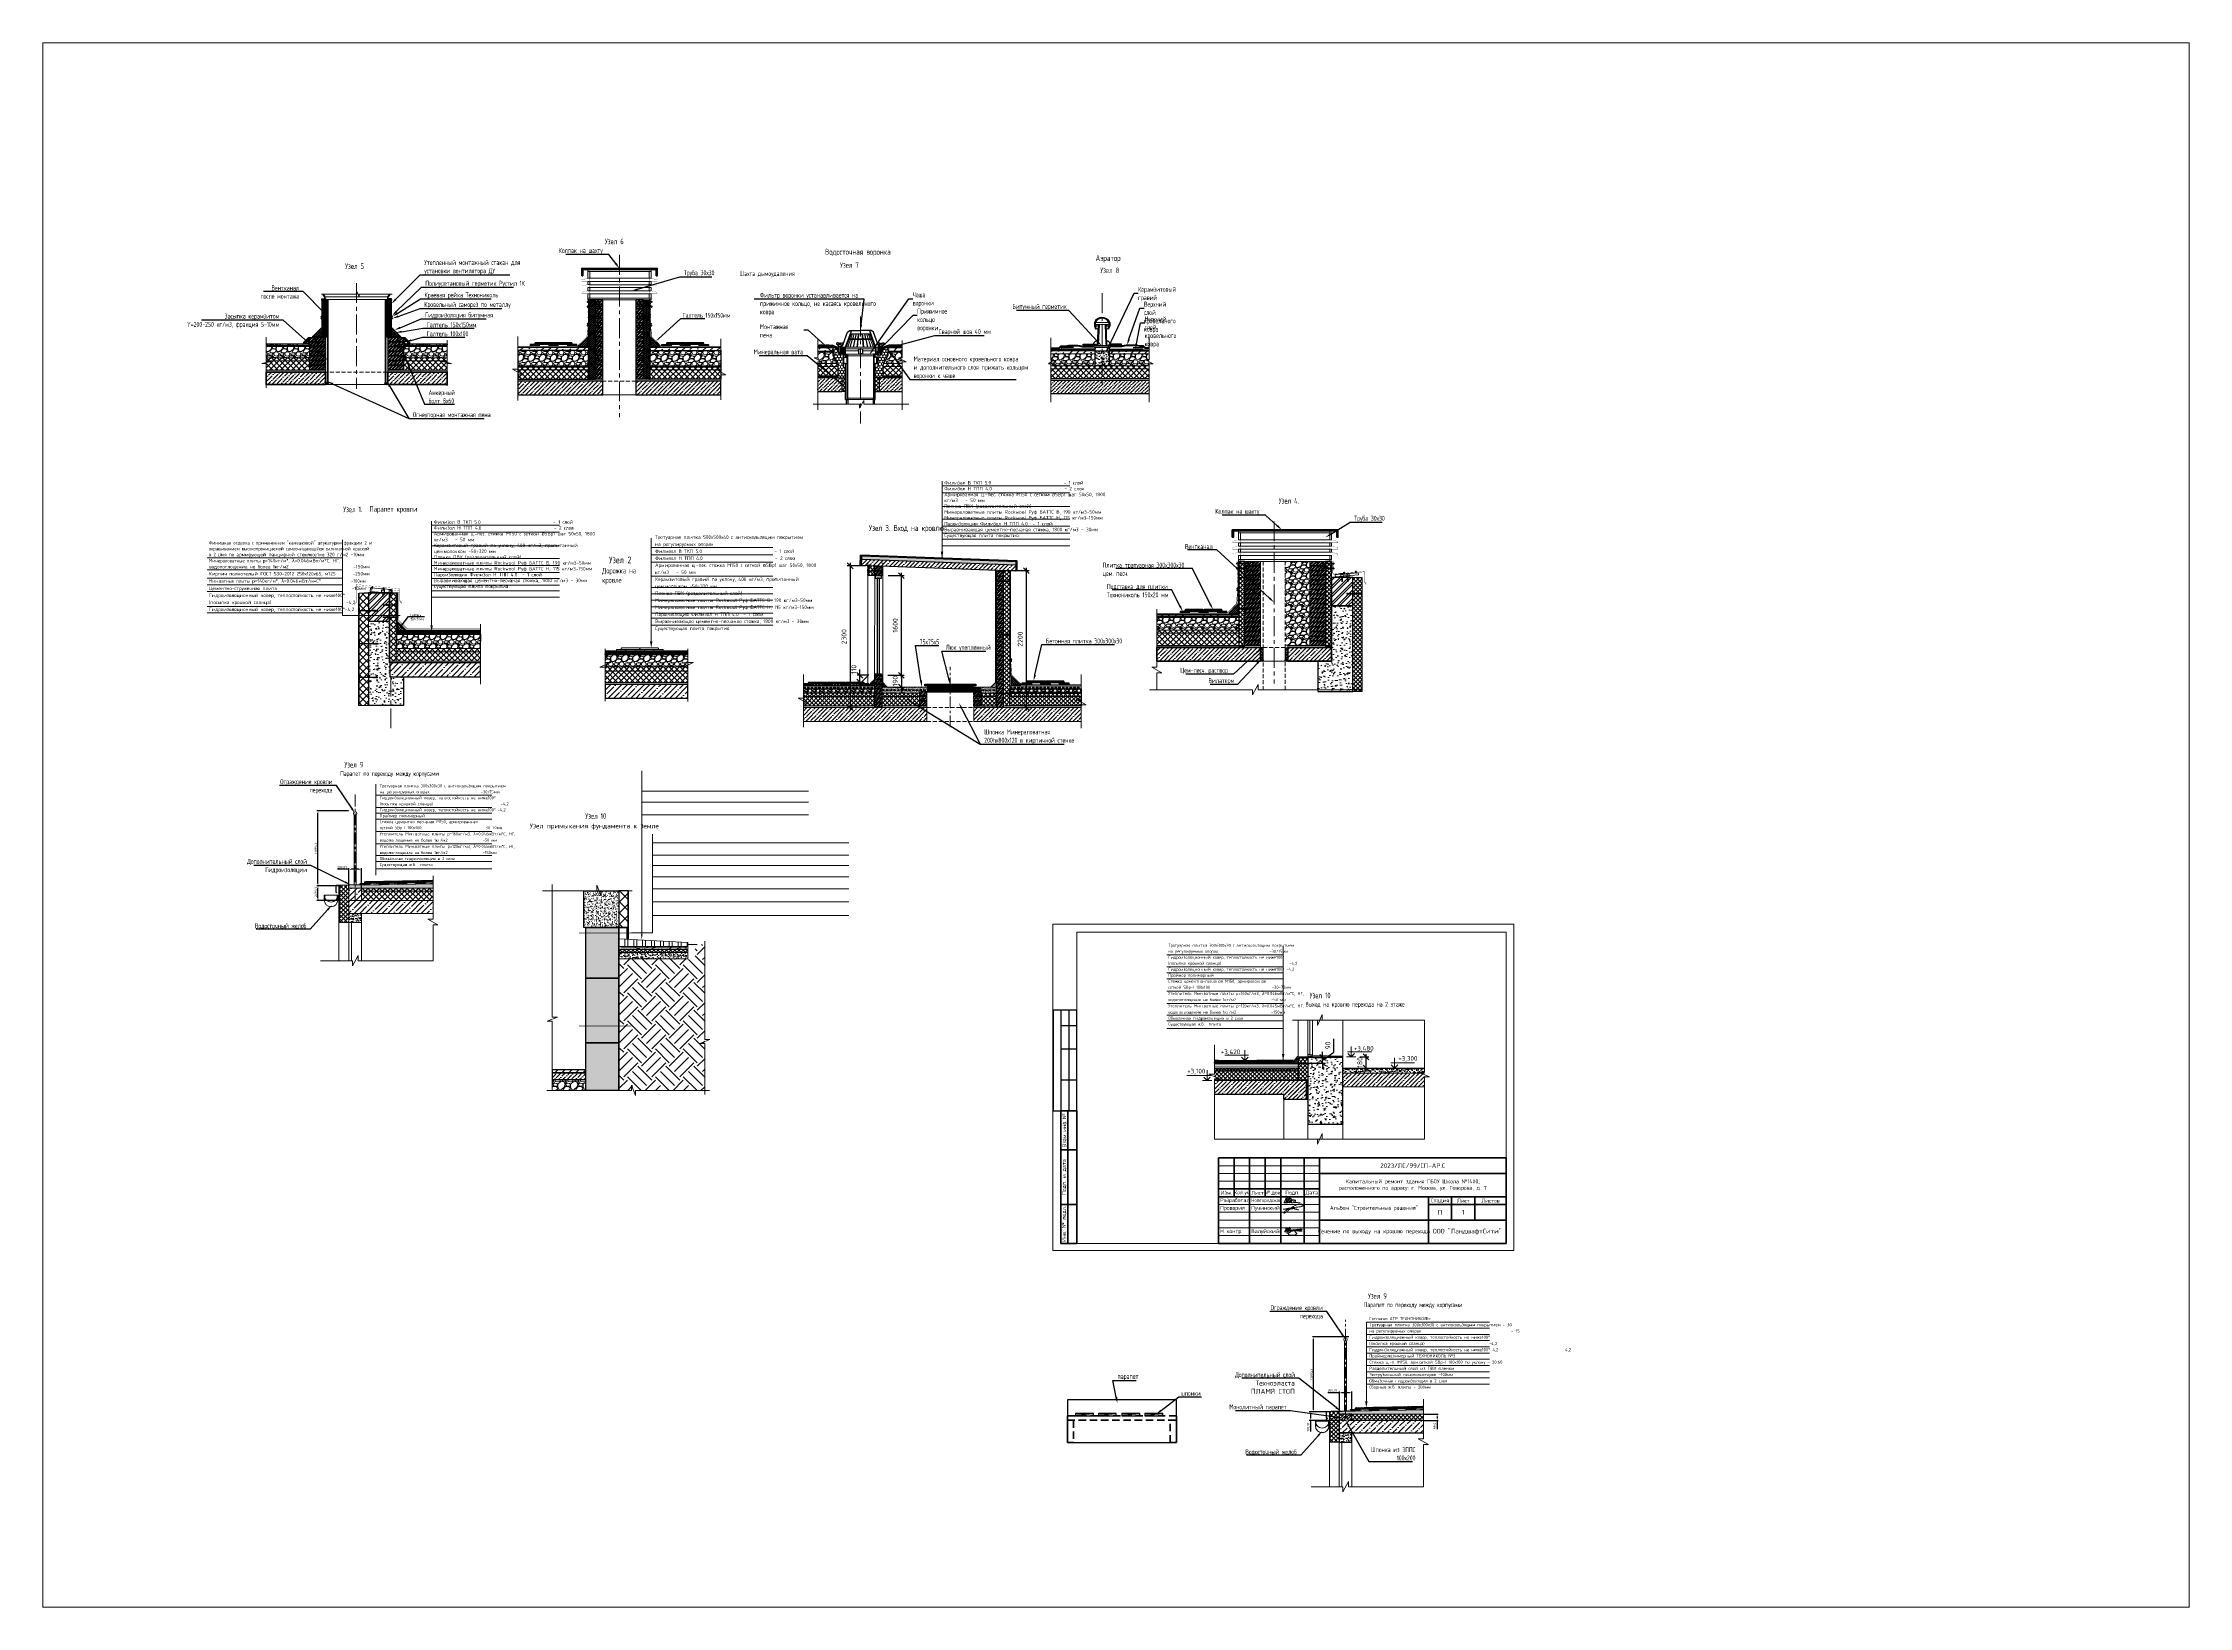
# Model space of a CAD drawing. Header units: millimetres. Extents: x -136099598 to 11807193, y 0 to 779331.
# Drawn here: x 819941 to 854413, y 356872 to 381983 of the extents above; entities that cross this region are included whole.
import ezdxf
from ezdxf import colors
from ezdxf.entities.mleader import LeaderData, LeaderLine
from ezdxf.math import Vec2, Vec3

# ---------------------------------------------------------------- set-up
doc = ezdxf.new("R2010")
doc.units = ezdxf.units.MM
doc.header["$MEASUREMENT"] = 0
doc.set_wipeout_variables(frame=1)
for name, pattern in [('ADSK_Штрих_ш3 п1_5', [4.5, 3, -1.5]), ('DASHED2', [9.525, 6.35, -3.175]), ('HIDDEN', [6, 4, -2]), ('осеваяX2', [101.6, 63.5, -12.7, 12.7, -12.7])]:
    doc.linetypes.add(name, pattern=pattern)
doc.layers.get('0').update_dxf_attribs({"color": 250, "lineweight": 9})
doc.layers.get('Defpoints').update_dxf_attribs({"color": 8})
doc.layers.add('!_Монтаж_Газобетон', color=7, linetype='Continuous', lineweight=13, true_color=0x07119c)
doc.layers.add('!Рамки Штампы', color=7, linetype='Continuous')
doc.layers.add('ТХ', color=7, linetype='Continuous')
for name, color, linetype, lineweight in [('0_АР  ДОРОЖКА', 142, 'Continuous', 5), ('0_АР  РАЗМЕРЫ', 158, 'Continuous', 5), ('1. АР_Разрез', 7, 'Continuous', 30), ('1.2. АР_Стены Бетон', 251, 'Continuous', 30), ('1.3.1. АР_Бетон Штрих', 7, 'Continuous', 13), ('11. Сплошная', 7, 'Continuous', 9), ('12. АР_Флажки', 7, 'Continuous', 9), ('24_Фасад_разрез_тонкая', 7, 'Continuous', 9), ('28. АР_ФАСАД', 7, 'Continuous', 9), ('TN-ГИДРОИЗОЛЯЦИЯ БИТУМАЯ ВЕРХНЯЯ', 32, 'Continuous', 15), ('TN-МЕТАЛЛ КОНСТРУКЦИИ', 162, 'Continuous', 35), ('АР_Витраж', 4, 'Continuous', 15), ('АР_ДОПОЛНИТЕЛЬНО', 7, 'Continuous', 5), ('АР_стены', 250, 'Continuous', 30), ('Балясины', 7, 'Continuous', 9), ('Высотные отметки', 7, 'Continuous', 5), ('Двери', 7, 'Continuous', 9), ('Каркас_Импост', 7, 'Continuous', 9), ('Контуры', 7, 'Continuous', 9), ('Легенды цветовых обозначений', 7, 'Continuous', 9), ('Марки окон', 7, 'Continuous', 9), ('Общие ребра', 7, 'Continuous', 9), ('Основная', 7, 'Continuous', 20), ('Открывание', 7, 'Continuous', 9), ('Перекрытия', 7, 'Continuous', 9), ('Проступи_подступенки', 7, 'Continuous', 9), ('Размеры планировочные', 7, 'Continuous', 9), ('Сантехнические приборы', 7, 'Continuous', 9), ('Стены', 7, 'Continuous', 13), ('Уклоны в точках', 7, 'Continuous', 9), ('Уровни', 7, 'Continuous', 9), ('Фасад_тонкие', 7, 'Continuous', 5), ('Штриховка', 7, 'Continuous', 5), ('Штриховка в сечении', 7, 'Continuous', 18)]:
    doc.layers.add(name, color=color, linetype=linetype, lineweight=lineweight)
doc.layers.add('25. ЗАЛИВКА ЗОН', color=7, linetype='Continuous', lineweight=0, transparency=0.2)
doc.styles.add('ISOCPEUR', font='isocpeur.ttf', dxfattribs={"width": 0.7})
doc.styles.add('ISOCPEUR_1', font='isocpeur.ttf', dxfattribs={"width": 0.9, "height": 250})
doc.styles.add('ISOCPEUR_2', font='isocpeur.ttf', dxfattribs={"width": 0.9, "height": 300})
doc.styles.add('ISOCPEUR_9', font='isocpeur.ttf', dxfattribs={"height": 80})
doc.styles.get("Standard").update_dxf_attribs({"font": 'isocpeur.ttf'})
doc.styles.add('Гост А', font='isocpeur.ttf', dxfattribs={"width": 0.9, "height": 2.5})
doc.dimstyles.new('2_5', dxfattribs={"dimscale": 304.8, "dimtxt": 250, "dimasz": 0.305, "dimexe": 0.15, "dimexo": 0.3, "dimgap": 0.19, "dimtad": 1, "dimdec": 0, "dimzin": 0, "dimdsep": 46, "dimtxsty": 'ISOCPEUR_1', "dimblk1": 'OBLIQUE', "dimblk2": 'OBLIQUE', "dimsah": 1, "dimcen": 0.09, "dimdle": 0.15, "dimazin": 0, "dimtfac": 1, "dimtdec": 0, "dimtix": 1, "dimtmove": 1, "dimatfit": 3, "dimfxl": 1, "dimtvp": 1, "dimtolj": 1, "dimtzin": 0, "dimarcsym": 2})
doc.dimstyles.new('ISO-25', dxfattribs={"dimscale": 15, "dimtxt": 2.5, "dimasz": 2.5, "dimexe": 1.25, "dimexo": 0.625, "dimtad": 1, "dimtxsty": 'Standard', "dimcen": 2.5, "dimadec": 0, "dimazin": 0, "dimtfac": 1, "dimtmove": 0, "dimatfit": 3, "dimfxl": 1, "dimarcsym": 0})
pattern_1 = [(228.0127875, (445294.208, 4078516.236), (-1422.40000011, -1600.1999999), [23.920501, -2368.133855]), (184.969741, (445278.206, 4078498.456), (2133.599999156, 177.800010129), [41.04833, -4063.7834225]), (132.5104471, (445237.312, 4078494.9), (1778.00000075, -1955.799999317), [28.943706, -2865.430596]), (267.273689, (445167.97, 4078450.45), (177.800000372, 3555.999999981), [37.380316, -3700.65062]), (292.83365418, (445166.192, 4078413.112), (-889.000000074, 2133.599999969), [36.654359, -3628.786542]), (357.273689, (445180.416, 4078379.33), (-3555.999999981, 177.800000372), [37.380316, -3700.65062]), (37.69424047, (445217.754, 4078377.552), (-2311.399999898, -1778.000000133), [49.433556, -4893.918072]), (72.25532837, (445256.87, 4078407.778), (1244.600000335, 3911.599999894), [46.670366, -4620.367962]), (121.42956562, (445271.094, 4078452.228), (-1422.400000202, 2311.399999876), [37.50691, -3713.188199]), (175.2363583, (445251.536, 4078484.232), (1955.79999997, -177.80000031), [42.81993, -2098.1755865]), (222.3974378, (445208.864, 4078487.788), (-2133.599999932, -1955.8000000745), [55.375454, -5482.174076]), (138.81407483, (445343.992, 4078448.672), (-1244.599999925, 1066.80000009), [18.900318, -1871.139608]), (171.4692344, (445329.768, 4078461.118), (2311.400000062, -355.599999597), [35.957739, -3559.82473]), (225, (445294.21, 4078466.45), (-2e-14, -177.8), [25.144654, -226.302518]), (203.1985905, (445281.762, 4078487.788), (889.00000002, 355.59999994), [13.540892, -1340.543566]), (291.8014095, (445269.316, 4078482.454), (-177.80000004, 533.4), [19.149593, -938.332709]), (30.9637565, (445276.428, 4078464.674), (533.40000001, 355.59999998), [31.102376, -1005.640871]), (161.5650512, (445303.1, 4078480.676), (355.6, -177.8), [22.4901, -539.762868]), (16.38954033, (445166.192, 4078482.454), (1778, 533.4), [31.50616, -3119.117867]), (70.34617594, (445196.418, 4078491.344), (-711.200000065, -1955.799999977), [26.431926, -2616.7550975]), (293.1985905, (445303.098, 4078516.236), (-355.59999994, 889.00000002), [27.081607, -1327.002851]), (343.61045967, (445313.766, 4078491.344), (-1778.000000037, 533.399999876), [31.50616, -3119.117867]), (339.4439548, (445166.192, 4078372.218), (-889, 355.6), [30.382464, -1488.741402]), (294.7751406, (445194.64, 4078361.55), (-889.00000106, 1955.79999952), [25.457048, -2520.251537]), (66.8014095, (445304.876, 4078338.436), (355.59999994, 889.00000002), [27.081607, -1327.002851]), (17.35402464, (445315.544, 4078363.328), (-2311.399999954, -711.20000015), [29.804792, -2950.666319]), (69.4439548, (445217.754, 4078338.436), (-355.60000001, -889), [15.191232, -1503.932634]), (101.3099325, (445294.208, 4078338.436), (-177.8, 711.2), [9.066022, -897.5396475]), (165.9637565, (445292.43, 4078347.326), (533.4, -177.8), [36.654359, -696.433821]), (186.00900596, (445256.87, 4078356.216), (1777.99999999, 177.800000093), [33.96869, -3362.8955404]), (303.6900675, (445276.43, 4078448.67), (-177.8, 355.6), [25.642672, -615.424345]), (353.1572266, (445290.652, 4078427.336), (3022.600000019, -355.599999842), [44.768973, -4432.1206346]), (60.9453959, (445335.102, 4078422.002), (-711.20000002, -1244.59999999), [18.305577, -1812.257462]), (90, (445344, 4078438), (-177.8, 177.8), [10.668, -167.132]), (120.25643716, (445253.314, 4078361.55), (711.199999913, -1244.60000005), [24.700687, -2445.375854]), (48.0127875, (445240.868, 4078382.886), (1422.400000117, 1600.199999896), [47.841002, -2344.213354]), (0, (445272.87, 4078418.45), (177.8, 177.8), [46.228, -131.572]), (325.3048465, (445319.1, 4078418.446), (1778.000000674, -1244.599999038), [28.112669, -2783.152171]), (254.0546041, (445342.214, 4078402.444), (-177.79999999, -711.2), [25.888036, -1268.515503]), (207.64597536, (445335.102, 4078377.552), (-3378.200000124, -1777.999999764), [42.150157, -4172.87251]), (175.42607874, (445297.764, 4078357.994), (-2311.4, 177.8), [44.592062, -4414.609252])]
pattern_2 = [(45, (445166.19, 4078338.436), (-33.67596045, 33.67596045), []), (135, (445166.19, 4078338.436), (-33.67596045, -33.67596045), [])]
pattern_3 = [(45, (879937, 631613.076), (-26.9407684, 26.9407684), []), (45, (879937, 631632.126), (-26.9407684, 26.9407684), [])]
pattern_4 = [(45, (879937, 631763.076), (-26.9407684, 26.9407684), []), (45, (879937, 631782.126), (-26.9407684, 26.9407684), [])]
pattern_5 = [(45, (879937, 631913.076), (-26.9407684, 26.9407684), []), (45, (879937, 631932.126), (-26.9407684, 26.9407684), [])]
pattern_6 = [(228.0127875, (425721.992, 4083052.037), (-1422.40000011, -1600.1999999), [23.920501, -2368.133855]), (184.969741, (425705.99, 4083034.257), (2133.599999156, 177.800010129), [41.04833, -4063.7834225]), (132.5104471, (425665.096, 4083030.701), (1778.00000075, -1955.799999317), [28.943706, -2865.430596]), (267.273689, (425595.754, 4082986.251), (177.800000372, 3555.999999981), [37.380316, -3700.65062]), (292.83365418, (425593.976, 4082948.913), (-889.000000074, 2133.599999969), [36.654359, -3628.786542]), (357.273689, (425608.2, 4082915.131), (-3555.999999981, 177.800000372), [37.380316, -3700.65062]), (37.69424047, (425645.5376, 4082913.353), (-2311.399999898, -1778.000000133), [49.433556, -4893.918072]), (72.25532837, (425684.6536, 4082943.579), (1244.600000335, 3911.599999894), [46.670366, -4620.367962]), (121.42956562, (425698.878, 4082988.029), (-1422.400000202, 2311.399999876), [37.50691, -3713.188199]), (175.2363583, (425679.32, 4083020.033), (1955.79999997, -177.80000031), [42.81993, -2098.1755865]), (222.3974378, (425636.6476, 4083023.589), (-2133.599999932, -1955.8000000745), [55.375454, -5482.174076]), (138.81407483, (425771.776, 4082984.473), (-1244.599999925, 1066.80000009), [18.900318, -1871.139608]), (171.4692344, (425757.552, 4082996.919), (2311.400000062, -355.599999597), [35.957739, -3559.82473]), (225, (425721.99, 4083002.25), (-2e-14, -177.8), [25.144654, -226.302518]), (203.1985905, (425709.546, 4083023.59), (889.00000002, 355.59999994), [13.540892, -1340.543566]), (291.8014095, (425697.1, 4083018.255), (-177.80000004, 533.4), [19.149593, -938.332709]), (30.9637565, (425704.212, 4083000.475), (533.40000001, 355.59999998), [31.102376, -1005.640871]), (161.5650512, (425730.88, 4083016.477), (355.6, -177.8), [22.4901, -539.762868]), (16.38954033, (425593.976, 4083018.255), (1778, 533.4), [31.50616, -3119.117867]), (70.34617594, (425624.202, 4083027.145), (-711.200000065, -1955.799999977), [26.431926, -2616.7550975]), (293.1985905, (425730.882, 4083052.037), (-355.59999994, 889.00000002), [27.081607, -1327.002851]), (343.61045967, (425741.55, 4083027.145), (-1778.000000037, 533.399999876), [31.50616, -3119.117867]), (339.4439548, (425593.976, 4082908.02), (-889, 355.6), [30.382464, -1488.741402]), (294.7751406, (425622.424, 4082897.351), (-889.00000106, 1955.79999952), [25.457048, -2520.251537]), (66.8014095, (425732.66, 4082874.237), (355.59999994, 889.00000002), [27.081607, -1327.002851]), (17.35402464, (425743.328, 4082899.129), (-2311.399999954, -711.20000015), [29.804792, -2950.666319]), (69.4439548, (425645.538, 4082874.237), (-355.60000001, -889), [15.191232, -1503.932634]), (101.3099325, (425721.99, 4082874.237), (-177.8, 711.2), [9.066022, -897.5396475]), (165.9637565, (425720.214, 4082883.127), (533.4, -177.8), [36.654359, -696.433821]), (186.00900596, (425684.654, 4082892.017), (1777.99999999, 177.800000093), [33.96869, -3362.8955404]), (303.6900675, (425704.21, 4082984.473), (-177.8, 355.6), [25.642672, -615.424345]), (353.1572266, (425718.4356, 4082963.137), (3022.600000019, -355.599999842), [44.768973, -4432.1206346]), (60.9453959, (425762.886, 4082957.803), (-711.20000002, -1244.59999999), [18.305577, -1812.257462]), (90, (425771.78, 4082973.8), (-177.8, 177.8), [10.668, -167.132]), (120.25643716, (425681.098, 4082897.351), (711.199999913, -1244.60000005), [24.700687, -2445.375854]), (48.0127875, (425668.652, 4082918.687), (1422.400000117, 1600.199999896), [47.841002, -2344.213354]), (0, (425700.66, 4082954.25), (177.8, 177.8), [46.228, -131.572]), (325.3048465, (425746.884, 4082954.247), (1778.000000674, -1244.599999038), [28.112669, -2783.152171]), (254.0546041, (425769.998, 4082938.245), (-177.79999999, -711.2), [25.888036, -1268.515503]), (207.64597536, (425762.8856, 4082913.353), (-3378.200000124, -1777.999999764), [42.150157, -4172.87251]), (175.42607874, (425725.5476, 4082893.795), (-2311.4, 177.8), [44.592062, -4414.609252])]
pattern_7 = [(45, (879237, 631613.076), (-26.9407684, 26.9407684), []), (45, (879237, 631632.126), (-26.9407684, 26.9407684), [])]
pattern_8 = [(45, (879237, 631763.076), (-26.9407684, 26.9407684), []), (45, (879237, 631782.126), (-26.9407684, 26.9407684), [])]
pattern_9 = [(45, (879237, 631913.076), (-26.9407684, 26.9407684), []), (45, (879237, 631932.126), (-26.9407684, 26.9407684), [])]
pattern_10 = [(45, (894954.603, 627189.98), (-26.9407684, 26.9407684), []), (45, (894954.603, 627209.03), (-26.9407684, 26.9407684), [])]
pattern_11 = [(45, (894954.603, 627339.98), (-26.9407684, 26.9407684), []), (45, (894954.603, 627359.03), (-26.9407684, 26.9407684), [])]
pattern_12 = [(45, (894954.603, 627489.98), (-26.9407684, 26.9407684), []), (45, (894954.603, 627509.03), (-26.9407684, 26.9407684), [])]
pattern_13 = [(45, (895997.245, 627189.7), (-26.9407684, 26.9407684), []), (45, (895997.245, 627208.75), (-26.9407684, 26.9407684), [])]
pattern_14 = [(45, (895997.245, 627339.7), (-26.9407684, 26.9407684), []), (45, (895997.245, 627358.75), (-26.9407684, 26.9407684), [])]
pattern_15 = [(45, (895997.245, 627489.7), (-26.9407684, 26.9407684), []), (45, (895997.245, 627508.75), (-26.9407684, 26.9407684), [])]
pattern_16 = [(45, (894954.603, 627639.98), (-26.9407684, 26.9407684), []), (45, (894954.603, 627659.03), (-26.9407684, 26.9407684), [])]
pattern_17 = [(45, (895997.245, 627639.7), (-26.9407684, 26.9407684), []), (45, (895997.245, 627658.75), (-26.9407684, 26.9407684), [])]
pattern_18 = [(45, (894954.603, 627789.98), (-26.9407684, 26.9407684), []), (45, (894954.603, 627809.03), (-26.9407684, 26.9407684), [])]
pattern_19 = [(45, (895997.245, 627789.7), (-26.9407684, 26.9407684), []), (45, (895997.245, 627808.75), (-26.9407684, 26.9407684), [])]
pattern_20 = [(45, (894954.603, 627939.98), (-26.9407684, 26.9407684), []), (45, (894954.603, 627959.03), (-26.9407684, 26.9407684), [])]
pattern_21 = [(45, (895997.245, 627939.7), (-26.9407684, 26.9407684), []), (45, (895997.245, 627958.75), (-26.9407684, 26.9407684), [])]
pattern_22 = [(45, (894954.603, 628089.98), (-26.9407684, 26.9407684), []), (45, (894954.603, 628109.03), (-26.9407684, 26.9407684), [])]
pattern_23 = [(45, (895997.245, 628089.7), (-26.9407684, 26.9407684), []), (45, (895997.245, 628108.75), (-26.9407684, 26.9407684), [])]
pattern_24 = [(45, (894954.603, 628239.98), (-26.9407684, 26.9407684), []), (45, (894954.603, 628259.03), (-26.9407684, 26.9407684), [])]
pattern_25 = [(45, (895997.245, 628239.7), (-26.9407684, 26.9407684), []), (45, (895997.245, 628258.75), (-26.9407684, 26.9407684), [])]
pattern_26 = [(45, (894954.603, 628389.98), (-26.9407684, 26.9407684), []), (45, (894954.603, 628409.03), (-26.9407684, 26.9407684), [])]
pattern_27 = [(228.0127875, (425323.013, 4082718.037), (-1422.40000011, -1600.1999999), [23.920501, -2368.133855]), (184.969741, (425307.011, 4082700.257), (2133.599999156, 177.800010129), [41.04833, -4063.7834225]), (132.5104471, (425266.117, 4082696.701), (1778.00000075, -1955.799999317), [28.943706, -2865.430596]), (267.273689, (425196.775, 4082652.251), (177.800000372, 3555.999999981), [37.380316, -3700.65062]), (292.83365418, (425194.997, 4082614.913), (-889.000000074, 2133.599999969), [36.654359, -3628.786542]), (357.273689, (425209.221, 4082581.131), (-3555.999999981, 177.800000372), [37.380316, -3700.65062]), (37.69424047, (425246.559, 4082579.353), (-2311.399999898, -1778.000000133), [49.433556, -4893.918072]), (72.25532837, (425285.675, 4082609.579), (1244.600000335, 3911.599999894), [46.670366, -4620.367962]), (121.42956562, (425299.899, 4082654.029), (-1422.400000202, 2311.399999876), [37.50691, -3713.188199]), (175.2363583, (425280.341, 4082686.033), (1955.79999997, -177.80000031), [42.81993, -2098.1755865]), (222.3974378, (425237.669, 4082689.589), (-2133.599999932, -1955.8000000745), [55.375454, -5482.174076]), (138.81407483, (425372.797, 4082650.473), (-1244.599999925, 1066.80000009), [18.900318, -1871.139608]), (171.4692344, (425358.573, 4082662.919), (2311.400000062, -355.599999597), [35.957739, -3559.82473]), (225, (425323.01, 4082668.25), (-2e-14, -177.8), [25.144654, -226.302518]), (203.1985905, (425310.567, 4082689.59), (889.00000002, 355.59999994), [13.540892, -1340.543566]), (291.8014095, (425298.12, 4082684.255), (-177.80000004, 533.4), [19.149593, -938.332709]), (30.9637565, (425305.233, 4082666.475), (533.40000001, 355.59999998), [31.102376, -1005.640871]), (161.5650512, (425331.903, 4082682.477), (355.6, -177.8), [22.4901, -539.762868]), (16.38954033, (425194.997, 4082684.255), (1778, 533.4), [31.50616, -3119.117867]), (70.34617594, (425225.223, 4082693.145), (-711.200000065, -1955.799999977), [26.431926, -2616.7550975]), (293.1985905, (425331.903, 4082718.037), (-355.59999994, 889.00000002), [27.081607, -1327.002851]), (343.61045967, (425342.571, 4082693.145), (-1778.000000037, 533.399999876), [31.50616, -3119.117867]), (339.4439548, (425194.997, 4082574.02), (-889, 355.6), [30.382464, -1488.741402]), (294.7751406, (425223.445, 4082563.351), (-889.00000106, 1955.79999952), [25.457048, -2520.251537]), (66.8014095, (425333.68, 4082540.237), (355.59999994, 889.00000002), [27.081607, -1327.002851]), (17.35402464, (425344.349, 4082565.129), (-2311.399999954, -711.20000015), [29.804792, -2950.666319]), (69.4439548, (425246.56, 4082540.237), (-355.60000001, -889), [15.191232, -1503.932634]), (101.3099325, (425323.013, 4082540.237), (-177.8, 711.2), [9.066022, -897.5396475]), (165.9637565, (425321.235, 4082549.127), (533.4, -177.8), [36.654359, -696.433821]), (186.00900596, (425285.675, 4082558.017), (1777.99999999, 177.800000093), [33.96869, -3362.8955404]), (303.6900675, (425305.233, 4082650.473), (-177.8, 355.6), [25.642672, -615.424345]), (353.1572266, (425319.457, 4082629.137), (3022.600000019, -355.599999842), [44.768973, -4432.1206346]), (60.9453959, (425363.907, 4082623.803), (-711.20000002, -1244.59999999), [18.305577, -1812.257462]), (90, (425372.8, 4082639.8), (-177.8, 177.8), [10.668, -167.132]), (120.25643716, (425282.119, 4082563.351), (711.199999913, -1244.60000005), [24.700687, -2445.375854]), (48.0127875, (425269.673, 4082584.687), (1422.400000117, 1600.199999896), [47.841002, -2344.213354]), (0, (425301.68, 4082620.25), (177.8, 177.8), [46.228, -131.572]), (325.3048465, (425347.905, 4082620.247), (1778.000000674, -1244.599999038), [28.112669, -2783.152171]), (254.0546041, (425371.02, 4082604.245), (-177.79999999, -711.2), [25.888036, -1268.515503]), (207.64597536, (425363.907, 4082579.353), (-3378.200000124, -1777.999999764), [42.150157, -4172.87251]), (175.42607874, (425326.569, 4082559.795), (-2311.4, 177.8), [44.592062, -4414.609252])]
pattern_28 = [(135, (425323.545, 4063331.72), (-44.9012806, -44.9012806), []), (225, (425323.545, 4063331.72), (44.9012806, -44.9012806), [])]
pattern_29 = [(45, (426447.27, 4065123.6), (-15.71544821, 15.71544821), []), (135, (426447.27, 4065123.6), (-15.71544821, -15.71544821), [])]
pattern_30 = [(45, (895997.245, 628389.7), (-26.9407684, 26.9407684), []), (45, (895997.245, 628408.75), (-26.9407684, 26.9407684), [])]
pattern_31 = [(37.5, (425593.976, 4082874.237), (-0.48000939, 14.68239712), [0, -11.5824, 0, -12.954, 0, -12.3825]), (7.5, (425593.976, 4082874.237), (13.48569849, 21.50475302), [0, -6.2484, 0, -10.4394, 0, -4.0005]), (327.5, (425584.603, 4082874.237), (23.729771107, 0.04311554), [0, -3.81, 0, -13.716, 0, -17.907]), (317.5, (425584.603, 4082874.237), (22.90669357, 6.6878797), [0, -1.905, 0, -8.9916, 0, -10.287])]
pattern_32 = [(135, (443704.02, 4057270.303), (-33.67596045, -33.67596045), []), (225, (443704.02, 4057270.303), (33.67596045, -33.67596045), [])]
pattern_33 = [(45, (428356.23, 4079685.095), (-67.351921, 67.351921), []), (45, (428423.58, 4079685.095), (-67.351921, 67.351921), [119.0625, -23.8125, 0, -23.8125])]
pattern_34 = [(45, (428356.226, 4079685.095), (-33.67596045, 33.67596045), []), (135, (428356.226, 4079685.095), (-33.67596045, -33.67596045), [])]
pattern_35 = [(45, (378080.94, 4058531.2), (-89.802561, 89.802561), []), (45, (378170.74, 4058531.2), (-89.802561, 89.802561), [158.75, -31.75, 0, -31.75])]
pattern_36 = [(37.5, (428356.2265, 4079685.095), (-0.32000626, 9.788264747), [0, -7.7216, 0, -8.636, 0, -8.255]), (7.5, (428356.226, 4079685.095), (8.990465663, 14.33650201), [0, -4.1656, 0, -6.9596, 0, -2.667]), (327.5, (428349.978, 4079685.095), (15.819847405, 0.028743694), [0, -2.54, 0, -9.144, 0, -11.938]), (317.5, (428349.978, 4079685.095), (15.27112905, 4.458586465), [0, -1.27, 0, -5.9944, 0, -6.858])]
pattern_37 = [(228.0127875, (429509.217, 4082523.453), (-1016.00000008, -1142.99999993), [17.086072, -1691.524182]), (184.969741, (429497.7874, 4082510.753), (1523.999999397, 127.000007235), [29.320236, -2902.7024447]), (132.5104471, (429468.5774, 4082508.213), (1270.000000536, -1396.999999512), [20.674076, -2046.7361397]), (267.273689, (429419.0474, 4082476.463), (127.000000266, 2539.999999987), [26.700226, -2643.3218713]), (292.83365418, (429417.7774, 4082449.793), (-635.000000053, 1523.999999978), [26.181685, -2591.9903873]), (357.273689, (429427.9374, 4082425.663), (-2539.999999987, 127.000000266), [26.700226, -2643.3218713]), (37.69424047, (429454.6074, 4082424.3932), (-1650.999999927, -1270.000000095), [35.309683, -3495.6557657]), (72.25532837, (429482.5474, 4082445.983), (889.000000239, 2793.999999924), [33.335976, -3300.26283]), (121.42956562, (429492.7074, 4082477.733), (-1016.000000144, 1650.999999911), [26.79065, -2652.277285]), (175.2363583, (429478.737, 4082500.593), (1396.99999998, -127.00000022), [30.585664, -1498.6968475]), (222.3974378, (429448.2574, 4082503.1332), (-1523.9999999512, -1397.000000053), [39.553896, -3915.8386256]), (138.81407483, (429544.777, 4082475.193), (-888.999999947, 762.000000062), [13.500227, -1336.5282912]), (171.4692344, (429534.6174, 4082484.083), (1651.000000044, -253.999999712), [25.684099, -2542.73195]), (225, (429509.22, 4082487.89), (-2e-14, -127), [17.960467, -161.6446554]), (203.1985905, (429500.327, 4082503.133), (635.00000002, 253.999999955), [9.672066, -957.5311184]), (291.8014095, (429491.437, 4082499.323), (-127.00000003, 380.99999999), [13.678281, -670.2376495]), (30.9637565, (429496.517, 4082486.623), (381.00000001, 253.99999999), [22.215983, -718.3149076]), (161.5650512, (429515.567, 4082498.053), (254, -127), [16.064357, -385.544906]), (16.38954033, (429417.7774, 4082499.323), (1270, 381), [22.5044, -2227.9413336]), (70.34617594, (429439.367, 4082505.673), (-508.000000046, -1396.999999984), [18.879947, -1869.110784]), (293.1985905, (429515.567, 4082523.453), (-253.999999956, 635.00000002), [19.344005, -947.8591794]), (343.61045967, (429523.1874, 4082505.673), (-1270.000000027, 380.999999911), [22.5044, -2227.9413336]), (339.4439548, (429417.777, 4082420.583), (-635, 254), [21.70176, -1063.3867157]), (294.7751406, (429438.097, 4082412.963), (-635.000000756, 1396.999999656), [18.183606, -1800.179669]), (66.8014095, (429516.837, 4082396.453), (253.99999996, 635.000000016), [19.344005, -947.8591794]), (17.35402464, (429524.4574, 4082414.233), (-1650.999999967, -508.000000107), [21.289137, -2107.618799]), (69.4439548, (429454.607, 4082396.453), (-254.000000004, -635), [10.85088, -1074.2375957]), (101.3099325, (429509.217, 4082396.453), (-127, 508), [6.47573, -641.0997482]), (165.9637565, (429507.947, 4082402.803), (381, -127), [26.181685, -497.4527295]), (186.00900596, (429482.5474, 4082409.153), (1269.999999993, 127.000000066), [24.26335, -2402.068243]), (303.6900675, (429496.517, 4082475.193), (-127.00000002, 254), [18.316194, -439.588818]), (353.15722659, (429506.6774, 4082459.953), (2159.000000013, -253.999999887), [31.977838, -3165.8004533]), (60.9453959, (429538.427, 4082456.143), (-508.000000014, -888.99999999), [13.075412, -1294.469616]), (90, (429544.78, 4082467.57), (-127, 127), [7.62, -119.38]), (120.25643716, (429480.007, 4082412.963), (507.999999938, -889.000000035), [17.643348, -1746.6970387]), (48.0127875, (429471.117, 4082428.203), (1016.000000084, 1142.999999926), [34.172144, -1674.43811]), (0, (429493.98, 4082453.6), (127, 127), [33.02, -93.98]), (325.3048465, (429526.9974, 4082453.603), (1270.000000481, -888.999999313), [20.080478, -1987.965836]), (254.0546041, (429543.507, 4082442.173), (-126.99999999, -508), [18.491454, -906.082502]), (207.64597536, (429538.4274, 4082424.393), (-2413.000000089, -1269.9999998315), [30.107255, -2980.623221]), (175.42607874, (429511.7574, 4082410.423), (-1651, 127), [31.851473, -3153.292323])]
pattern_38 = [(45, (430670.051, 4065005.372), (-11.22532015, 11.22532015), [])]
pattern_39 = [(37.5, (430670.051, 4064979.817), (-0.48000939, 14.68239712), [0, -11.5824, 0, -12.954, 0, -12.3825]), (7.5, (430670.051, 4064979.817), (13.48569849, 21.50475302), [0, -6.2484, 0, -10.4394, 0, -4.0005]), (327.5, (430660.679, 4064979.817), (23.729771107, 0.04311554), [0, -3.81, 0, -13.716, 0, -17.907]), (317.5, (430660.679, 4064979.817), (22.90669357, 6.6878797), [0, -1.905, 0, -8.9916, 0, -10.287])]
pattern_40 = [(37.5, (430670.051, 4064969.817), (-0.48000939, 14.68239712), [0, -11.5824, 0, -12.954, 0, -12.3825]), (7.5, (430670.051, 4064969.817), (13.48569849, 21.50475302), [0, -6.2484, 0, -10.4394, 0, -4.0005]), (327.5, (430660.679, 4064969.817), (23.729771107, 0.04311554), [0, -3.81, 0, -13.716, 0, -17.907]), (317.5, (430660.679, 4064969.817), (22.90669357, 6.6878797), [0, -1.905, 0, -8.9916, 0, -10.287])]

# ---------------------------------------------------------------- blocks, each defined once
blk = doc.blocks.new('*U1444')
at = {"ltscale": 20}
blk.add_circle((0, 0), 2.12, dxfattribs=at)
blk = doc.blocks.new('*U1445')
at = {"color": 0, "linetype": 'ByBlock', "lineweight": -2, "transparency": 16777216}
for p in [(0, 0), (50, 0), (100, 0), (150, 0), (200, 0), (250, 0), (300, 0), (350, 0), (400, 0), (450, 0), (500, 0), (550, 0), (600, 0), (650, 0), (700, 0), (750, 0), (800, 0), (850, 0), (900, 0), (950, 0), (1000, 0), (1050, 0)]:
    blk.add_blockref('*U1444', p, dxfattribs=at)
blk = doc.blocks.new('*U1438')
blk.add_circle((0, 0), 3.45)
blk = doc.blocks.new('*U1439')
at = {"color": 0, "linetype": 'ByBlock', "lineweight": -2, "transparency": 16777216}
for p in [(0, 0), (80, 0), (160, 0), (240, 0), (320, 0), (400, 0), (480, 0), (559, 0), (639, 0)]:
    blk.add_blockref('*U1438', p, dxfattribs=at)
blk = doc.blocks.new('*U1441')
blk.add_circle((0, 0), 3.45)
blk = doc.blocks.new('*U1440')
at = {"color": 0, "linetype": 'ByBlock', "lineweight": -2, "transparency": 16777216}
for p in [(0, 0), (80, 0), (160, 0), (240, 0), (320, 0), (400, 0), (480, 0), (559, 0), (639, 0)]:
    blk.add_blockref('*U1441', p, dxfattribs=at)
blk = doc.blocks.new('*U1442')
at = {"ltscale": 20}
blk.add_circle((0, 0), 2.12, dxfattribs=at)
blk = doc.blocks.new('*U1443')
at = {"color": 0, "linetype": 'ByBlock', "lineweight": -2, "transparency": 16777216}
for p in [(0, 0), (50, 0), (100, 0), (150, 0), (200, 0), (250, 0), (300, 0), (350, 0), (400, 0), (450, 0), (500, 0), (550, 0), (600, 0), (650, 0), (700, 0), (750, 0), (800, 0), (850, 0), (900, 0), (950, 0), (1000, 0), (1050, 0), (1100, 0), (1150, 0), (1200, 0)]:
    blk.add_blockref('*U1442', p, dxfattribs=at)
blk = doc.blocks.new('*D1461')
at = {"layer": 'Defpoints', "color": 0, "transparency": 16777216}
for p in [(840351, 361208), (840926, 361208), (840614, 360009)]:
    blk.add_point(p, dxfattribs=at)
at = {"layer": 'Стены', "color": 0, "lineweight": -2, "transparency": 16777216}
for p, q in [((840917, 361208), (840332, 361208)), ((840351, 360046), (840351, 361171)), ((840604, 360009), (840332, 360009))]:
    blk.add_line(p, q, dxfattribs=at)
at = {"layer": 'Стены', "color": 0, "transparency": 16777216}
for points in [[(840344, 361171), (840357, 361171), (840351, 361208)], [(840344, 360046), (840357, 360046), (840351, 360009)]]:
    blk.add_solid(points, dxfattribs=at)
at = {"layer": 'Стены', "color": 0, "transparency": 16777216, "insert": (840319, 360608), "char_height": 37.5, "attachment_point": 5, "rotation": 90}
blk.add_mtext('1199,53', dxfattribs=at)
blk = doc.blocks.new('*D1450')
at = {"layer": 'Defpoints', "color": 0, "transparency": 16777216}
for p in [(840301, 360009), (840614, 360009), (840764, 359869)]:
    blk.add_point(p, dxfattribs=at)
at = {"layer": 'Стены', "color": 0, "lineweight": -2, "transparency": 16777216}
for p, q in [((840604, 360009), (840282, 360009)), ((840301, 359971), (840301, 359907)), ((840754, 359869), (840282, 359869)), ((840301, 359869), (840301, 359691))]:
    blk.add_line(p, q, dxfattribs=at)
at = {"layer": 'Стены', "color": 0, "transparency": 16777216}
for points in [[(840294, 359971), (840307, 359971), (840301, 360009)], [(840294, 359907), (840307, 359907), (840301, 359869)]]:
    blk.add_solid(points, dxfattribs=at)
at = {"layer": 'Стены', "color": 0, "transparency": 16777216, "insert": (840269, 359761), "char_height": 37.5, "attachment_point": 5, "rotation": 90}
blk.add_mtext('139,51', dxfattribs=at)
blk = doc.blocks.new('*D1462')
at = {"layer": 'Defpoints', "color": 0, "transparency": 16777216}
for p in [(840964, 360314), (840764, 360011), (840964, 360011)]:
    blk.add_point(p, dxfattribs=at)
at = {"layer": 'Стены', "color": 0, "lineweight": -2, "transparency": 16777216}
for p, q in [((840764, 360314), (840578, 360314)), ((840764, 360020), (840764, 360333)), ((840926, 360314), (840801, 360314)), ((840964, 360020), (840964, 360333))]:
    blk.add_line(p, q, dxfattribs=at)
at = {"layer": 'Стены', "color": 0, "transparency": 16777216}
for points in [[(840801, 360320), (840801, 360308), (840764, 360314)], [(840926, 360320), (840926, 360308), (840964, 360314)]]:
    blk.add_solid(points, dxfattribs=at)
at = {"layer": 'Стены', "color": 0, "transparency": 16777216, "insert": (840652, 360346), "char_height": 37.5, "attachment_point": 5}
blk.add_mtext('200,01', dxfattribs=at)
blk = doc.blocks.new('*D1451')
at = {"layer": 'Defpoints', "color": 0, "transparency": 16777216}
for p in [(842114, 359969), (842114, 359869), (842334, 359869)]:
    blk.add_point(p, dxfattribs=at)
at = {"layer": 'Стены', "color": 0, "lineweight": -2, "transparency": 16777216}
for p, q in [((842124, 359969), (842353, 359969)), ((842334, 359931), (842334, 359907)), ((842124, 359869), (842353, 359869)), ((842334, 359869), (842334, 359729))]:
    blk.add_line(p, q, dxfattribs=at)
at = {"layer": 'Стены', "color": 0, "transparency": 16777216}
for points in [[(842328, 359931), (842340, 359931), (842334, 359969)], [(842328, 359907), (842340, 359907), (842334, 359869)]]:
    blk.add_solid(points, dxfattribs=at)
at = {"layer": 'Стены', "color": 0, "transparency": 16777216, "insert": (842302, 359780), "char_height": 37.5, "attachment_point": 5, "rotation": 90}
blk.add_mtext('99,5', dxfattribs=at)
blk = doc.blocks.new('A$Cf9336076')
at = {"layer": 'Общие ребра'}
for points in [[(-110, 0), (-100, -4), (-100, -4)], [(110, 0), (100, -4), (100, -4)], [(-109, -1), (-101, -5), (-101, -5)], [(109, -1), (101, -5), (101, -5)]]:
    blk.add_lwpolyline(points, dxfattribs=at)
for radius, start, end in [(110, 180, 0), (109, 180.776, 359.224)]:
    blk.add_arc((0, 0), radius, start, end, dxfattribs=at)
blk = doc.blocks.new('*D1463')
at = {"layer": 'Defpoints', "color": 0, "transparency": 16777216}
for p in [(824359, 369653), (824858, 369653), (824696, 368453)]:
    blk.add_point(p, dxfattribs=at)
at = {"layer": 'Стены', "color": 0, "lineweight": -2, "transparency": 16777216}
for p, q in [((824849, 369653), (824340, 369653)), ((824359, 368491), (824359, 369615)), ((824686, 368453), (824340, 368453))]:
    blk.add_line(p, q, dxfattribs=at)
at = {"layer": 'Стены', "color": 0, "transparency": 16777216}
for points in [[(824353, 369615), (824365, 369615), (824359, 369653)], [(824353, 368491), (824365, 368491), (824359, 368453)]]:
    blk.add_solid(points, dxfattribs=at)
at = {"layer": 'Стены', "color": 0, "transparency": 16777216, "insert": (824327, 369053), "char_height": 37.5, "attachment_point": 5, "rotation": 90}
blk.add_mtext('1199,53', dxfattribs=at)
blk = doc.blocks.new('*D1452')
at = {"layer": 'Defpoints', "color": 0, "transparency": 16777216}
for p in [(824359, 368453), (824546, 368453), (824696, 368214)]:
    blk.add_point(p, dxfattribs=at)
at = {"layer": 'Стены', "color": 0, "lineweight": -2, "transparency": 16777216}
for p, q in [((824536, 368453), (824340, 368453)), ((824686, 368214), (824340, 368214)), ((824359, 368251), (824359, 368416))]:
    blk.add_line(p, q, dxfattribs=at)
at = {"layer": 'Стены', "color": 0, "transparency": 16777216}
for points in [[(824353, 368416), (824365, 368416), (824359, 368453)], [(824353, 368251), (824365, 368251), (824359, 368214)]]:
    blk.add_solid(points, dxfattribs=at)
at = {"layer": 'Стены', "color": 0, "transparency": 16777216, "insert": (824327, 368350), "char_height": 37.5, "attachment_point": 5, "rotation": 90}
blk.add_mtext('239,51', dxfattribs=at)
blk = doc.blocks.new('A$C4572cab5')
h = blk.add_hatch()
h.set_pattern_fill('ANSI36', color=256, scale=4, angle=359.7637)
h.set_pattern_definition([(44.763727, (47610.997, 248042.69), (6.8369733, 24.6677202), [31.75, -6.35, 0, -6.35])])
h.paths.add_polyline_path([(170, 159), (180, 172), (460, 172), (470, 159), (470, 142), (170, 142)])
h = blk.add_hatch()
h.set_pattern_fill('ANSI36', color=256, scale=4, angle=359.7637)
h.set_pattern_definition([(44.763727, (47310.997, 248042.69), (6.8369733, 24.6677202), [31.75, -6.35, 0, -6.35])])
h.paths.add_polyline_path([(470, 159), (480, 172), (760, 172), (770, 159), (770, 142), (470, 142)])
at = {"lineweight": 30}
for points in [[(95, 142), (245, 142), (245, 127), (95, 127)], [(180, 172), (460, 172), (470, 159), (470, 142), (170, 142), (170, 159)], [(395, 142), (545, 142), (545, 127), (395, 127)], [(480, 172), (760, 172), (770, 159), (770, 142), (470, 142), (470, 159)], [(695, 142), (845, 142), (845, 127), (695, 127)]]:
    blk.add_lwpolyline(points, close=True, dxfattribs=at)
blk = doc.blocks.new('*D1464')
at = {"layer": 'Defpoints', "color": 0, "transparency": 16777216}
for p in [(825056, 368716), (824856, 368413), (825056, 368413)]:
    blk.add_point(p, dxfattribs=at)
at = {"layer": 'Стены', "color": 0, "lineweight": -2, "transparency": 16777216}
for p, q in [((824856, 368716), (824670, 368716)), ((824856, 368423), (824856, 368735)), ((825018, 368716), (824893, 368716)), ((825056, 368423), (825056, 368735))]:
    blk.add_line(p, q, dxfattribs=at)
at = {"layer": 'Стены', "color": 0, "transparency": 16777216}
for points in [[(824893, 368722), (824893, 368710), (824856, 368716)], [(825018, 368722), (825018, 368710), (825056, 368716)]]:
    blk.add_solid(points, dxfattribs=at)
at = {"layer": 'Стены', "color": 0, "transparency": 16777216, "insert": (824744, 368748), "char_height": 37.5, "attachment_point": 5}
blk.add_mtext('200,01', dxfattribs=at)
blk = doc.blocks.new('A$C0d2c0a0b')
at = {"layer": 'Двери'}
for p, q in [((59, 74), (59, 114)), ((59, 94), (129, 94)), ((59, 74), (99, 74)), ((99, 74), (59, 74)), ((99, 64), (99, 74)), ((99, 64), (129, 64)), ((129, 64), (99, 64)), ((129, 114), (129, 94)), ((129, 94), (129, 64))]:
    blk.add_line(p, q, dxfattribs=at)
blk = doc.blocks.new('A$C668c70c0')
at = {"layer": 'Уровни'}
for p, q in [((-300, 0), (300, 0)), ((-239, 328), (1300, 328)), ((0, 0), (-212, 212)), ((0, 0), (0, 665)), ((0, 0), (212, 212))]:
    blk.add_line(p, q, dxfattribs=at)
blk = doc.blocks.new('A$Cdcb6d090')
h = blk.add_hatch()
h.set_pattern_fill('ANSI36', color=256, scale=4, angle=359.933)
h.set_pattern_definition([(44.933016, (46927.489, 248228.448), (6.76405906, 24.6878134), [31.75, -6.35, 0, -6.35])])
h.paths.add_polyline_path([(220, 205), (230, 219), (510, 219), (520, 206), (520, 189), (220, 189)])
h = blk.add_hatch()
h.set_pattern_fill('ANSI36', color=256, scale=4, angle=359.933)
h.set_pattern_definition([(44.933016, (46627.49, 248227.562), (6.76405906, 24.6878134), [31.75, -6.35, 0, -6.35])])
h.paths.add_polyline_path([(520, 206), (530, 219), (810, 220), (820, 207), (820, 190), (520, 189)])
at = {"lineweight": 30}
for points in [[(145, 188), (295, 189), (295, 174), (145, 173)], [(230, 219), (510, 219), (520, 206), (520, 189), (220, 189), (220, 205)], [(445, 189), (595, 190), (595, 175), (445, 174)], [(530, 219), (810, 220), (820, 207), (820, 190), (520, 189), (520, 206)], [(745, 190), (820, 190), (820, 175), (745, 175)]]:
    blk.add_lwpolyline(points, close=True, dxfattribs=at)
blk = doc.blocks.new('A$C430a6075')
for p, q in [((255, -26), (255, -37)), ((255, -103), (255, -114))]:
    blk.add_line(p, q)
for points in [[(250, -36), (62, -36), (57, -34), (57, -29), (62, -26), (250, -26)], [(250, -113), (62, -113), (57, -110), (57, -106), (62, -103), (250, -103)], [(253, -34), (62, -34), (59, -32), (59, -31), (62, -28), (253, -28)], [(253, -111), (62, -111), (59, -109), (59, -108), (62, -105), (253, -105)]]:
    blk.add_lwpolyline(points)
at = {"ltscale": 3}
for points in [[(250, -26), (250, -19), (246, -19), (246, -23)], [(250, -36), (250, -44), (246, -44), (246, -40)], [(250, -103), (250, -96), (246, -96), (246, -100)], [(250, -113), (250, -120), (246, -120), (246, -117)]]:
    blk.add_lwpolyline(points, dxfattribs=at)
for points in [[(256, -37), (256, -26), (255, -26), (253, -28), (253, -34), (255, -37)], [(256, -114), (256, -103), (255, -103), (253, -105), (253, -111), (255, -114)]]:
    blk.add_lwpolyline(points, close=True)
at = {"layer": 'TN-МЕТАЛЛ КОНСТРУКЦИИ', "color": 0, "const_width": 3}
blk.add_lwpolyline([(241, -140), (241, 3), (0, 3)], dxfattribs=at)
blk = doc.blocks.new('A$C6506a271')
at = {"linetype": 'HIDDEN', "ltscale": 25}
for p, q in [((86, 62), (36, 62)), ((36, 62), (36, 0)), ((86, 62), (86, 0)), ((174, 62), (124, 62)), ((124, 62), (124, 0)), ((174, 62), (174, 0))]:
    blk.add_line(p, q, dxfattribs=at)
for p, q in [((86, 2), (36, 2)), ((56, 11), (67, 11)), ((86, 78), (82, 76)), ((82, 76), (100, 78)), ((82, 75), (100, 77)), ((82, 75), (82, 76)), ((82, 75), (83, 73)), ((82, 75), (83, 73)), ((83, 73), (100, 74)), ((85, 78), (97, 79)), ((91, 79), (85, 79)), ((85, 79), (85, 78)), ((86, 84), (95, 85)), ((86, 84), (86, 79)), ((88, 71), (95, 73)), ((88, 71), (89, 72)), ((88, 71), (90, 71)), ((89, 72), (89, 73)), ((89, 72), (93, 73)), ((89, 68), (95, 70)), ((89, 68), (90, 69)), ((89, 68), (90, 68)), ((89, 65), (95, 67)), ((89, 65), (90, 66)), ((89, 65), (90, 65)), ((89, 62), (95, 64)), ((89, 62), (90, 63)), ((89, 62), (90, 62)), ((90, 85), (91, 79)), ((90, 71), (93, 72)), ((90, 69), (90, 71)), ((90, 69), (94, 70)), ((90, 68), (94, 69)), ((90, 66), (90, 68)), ((90, 66), (94, 67)), ((90, 65), (94, 66)), ((90, 63), (90, 65)), ((90, 63), (94, 64)), ((90, 62), (94, 63)), ((91, 53), (90, 62)), ((91, 79), (97, 80)), ((91, 53), (91, 59)), ((91, 58), (92, 58)), ((93, 52), (91, 53)), ((91, 53), (92, 53)), ((93, 60), (92, 58)), ((92, 53), (92, 58)), ((92, 53), (93, 52)), ((93, 73), (93, 74)), ((95, 73), (93, 72)), ((95, 73), (93, 73)), ((94, 70), (93, 72)), ((93, 60), (96, 62)), ((93, 60), (94, 61)), ((95, 58), (93, 60)), ((93, 60), (95, 60)), ((95, 53), (93, 52)), ((95, 70), (94, 69)), ((95, 70), (94, 70)), ((94, 67), (94, 69)), ((95, 67), (94, 66)), ((95, 67), (94, 67)), ((94, 64), (94, 66)), ((95, 64), (94, 63)), ((95, 64), (94, 64)), ((94, 61), (94, 63)), ((96, 62), (94, 61)), ((95, 85), (95, 81)), ((95, 85), (95, 80)), ((95, 85), (95, 80)), ((96, 62), (95, 60)), ((95, 53), (95, 60)), ((96, 79), (100, 78)), ((97, 80), (97, 79)), ((100, 77), (100, 78)), ((100, 77), (100, 74)), ((174, 2), (124, 2)), ((143, 11), (154, 11)), ((274, 93), (270, 91)), ((270, 91), (288, 93)), ((270, 90), (288, 92)), ((270, 90), (270, 91)), ((270, 90), (270, 88)), ((270, 90), (270, 88)), ((270, 88), (288, 89)), ((278, 95), (272, 94)), ((272, 93), (284, 94)), ((272, 94), (272, 93)), ((273, 100), (274, 94)), ((273, 100), (283, 100)), ((276, 86), (282, 88)), ((276, 86), (277, 87)), ((276, 86), (277, 86)), ((276, 83), (282, 85)), ((276, 83), (277, 84)), ((276, 83), (277, 83)), ((276, 80), (283, 83)), ((276, 80), (278, 81)), ((276, 80), (278, 80)), ((277, 87), (277, 88)), ((277, 87), (281, 88)), ((277, 86), (281, 87)), ((277, 84), (277, 86)), ((277, 84), (281, 85)), ((277, 83), (281, 84)), ((278, 81), (277, 83)), ((277, 77), (283, 80)), ((277, 77), (278, 78)), ((277, 77), (278, 77)), ((278, 100), (278, 95)), ((278, 95), (284, 95)), ((278, 81), (281, 82)), ((278, 80), (282, 81)), ((278, 78), (278, 80)), ((278, 78), (282, 79)), ((278, 77), (282, 78)), ((279, 68), (278, 77)), ((279, 68), (278, 74)), ((278, 73), (280, 73)), ((279, 68), (280, 73)), ((281, 67), (279, 68)), ((279, 68), (279, 68)), ((279, 68), (281, 67)), ((280, 75), (283, 77)), ((280, 75), (282, 77)), ((282, 73), (280, 75)), ((280, 75), (280, 73)), ((280, 75), (282, 75)), ((281, 88), (281, 89)), ((282, 88), (281, 87)), ((282, 88), (281, 88)), ((281, 85), (281, 87)), ((282, 85), (281, 84)), ((282, 85), (281, 85)), ((281, 82), (281, 84)), ((283, 83), (281, 82)), ((283, 68), (281, 67)), ((283, 83), (282, 81)), ((282, 79), (282, 81)), ((283, 80), (282, 78)), ((283, 80), (282, 79)), ((282, 77), (282, 78)), ((283, 77), (282, 75)), ((283, 77), (282, 77)), ((283, 68), (282, 75)), ((283, 100), (283, 96)), ((283, 100), (283, 95)), ((283, 100), (283, 95)), ((283, 94), (288, 93)), ((284, 95), (284, 94)), ((287, 92), (288, 89)), ((288, 92), (288, 93))]:
    blk.add_line(p, q)
at = {"ltscale": 5}
for p, q in [((36, 0), (86, 0)), ((124, 0), (174, 0))]:
    blk.add_line(p, q, dxfattribs=at)
for points in [[(-49, 11), (-52, 42), (318, 72), (321, 41)], [(67, 13), (56, 13), (56, 11), (58, 10), (64, 10), (67, 11)], [(154, 13), (143, 13), (143, 11), (146, 10), (152, 10), (154, 11)]]:
    blk.add_lwpolyline(points, close=True)
at = {"ltscale": 3}
for points in [[(56, 7), (49, 7), (49, 3), (53, 3)], [(66, 7), (73, 7), (73, 3), (70, 3)], [(144, 7), (137, 7), (137, 3), (140, 3)], [(154, 7), (161, 7), (161, 3), (157, 3)]]:
    blk.add_lwpolyline(points, dxfattribs=at)
for points in [[(66, 7), (66, -61), (63, -66), (59, -66), (56, -61), (56, 7)], [(64, 10), (64, -60), (62, -64), (60, -64), (58, -60), (58, 10)], [(154, 7), (154, -61), (151, -66), (147, -66), (144, -61), (144, 7)], [(152, 10), (152, -60), (150, -64), (148, -64), (146, -60), (146, 10)]]:
    blk.add_lwpolyline(points)
for centre in [(61, 45), (149, 45)]:
    blk.add_circle(centre, 3.75)
for centre in [(67, 60), (255, 76)]:
    blk.add_arc(centre, 27.4, 340.9671, 355.6233)
at = {"layer": 'TN-ГИДРОИЗОЛЯЦИЯ БИТУМАЯ ВЕРХНЯЯ', "color": 0, "linetype": 'HIDDEN', "ltscale": 5, "const_width": 4.79}
blk.add_lwpolyline([(443, -98), (414, -70), (414, 90), (-65, 51, -0.3987), (-103, 89), (-103, 222)], format="xyb", dxfattribs=at)
at = {"layer": 'TN-МЕТАЛЛ КОНСТРУКЦИИ', "color": 0}
blk.add_lwpolyline([(423, -89, 2.87, 2.87, 0), (440, -107, 2.87, 2.87, 0.7947), (451, -96, 2.87, 2.87, 0), (421, -66, 3, 3, 0), (421, 101, 2.87, 2.87, 0), (-69, 61, 2.87, 2.87, -0.392539), (-96, 89, 2.87, 2.87, 0), (-96, 222, 0, 0, 0)], format="xyseb", dxfattribs=at)
blk = doc.blocks.new('*U1447')
blk.add_circle((0, 0), 3.45)
blk = doc.blocks.new('*U1446')
at = {"color": 0, "linetype": 'ByBlock', "lineweight": -2, "transparency": 16777216}
for p in [(0, 0), (80, 0), (160, 0), (240, 0), (320, 0), (400, 0), (480, 0), (559, 0), (639, 0)]:
    blk.add_blockref('*U1447', p, dxfattribs=at)
blk = doc.blocks.new('*U1449')
blk.add_circle((0, 0), 3.45)
blk = doc.blocks.new('*U1448')
at = {"color": 0, "linetype": 'ByBlock', "lineweight": -2, "transparency": 16777216}
for p in [(0, 0), (80, 0), (160, 0), (240, 0), (320, 0), (400, 0), (480, 0), (559, 0), (639, 0)]:
    blk.add_blockref('*U1449', p, dxfattribs=at)
blk = doc.blocks.new('_Oblique')
at = {"color": 0, "linetype": 'ByBlock', "lineweight": -2}
blk.add_line((-0.5, -0.5), (0.5, 0.5), dxfattribs=at)
blk = doc.blocks.new('*D1458')
at = {"color": 0, "lineweight": -2, "ltscale": 3, "transparency": 16777216}
for p, q in [((833517, 373431), (833775, 373431)), ((833729, 371786), (833729, 373477)), ((833512, 371832), (833775, 371832))]:
    blk.add_line(p, q, dxfattribs=at)
at = {"layer": 'Defpoints', "color": 0, "ltscale": 3, "transparency": 16777216}
for p in [(833425, 373431), (833729, 373431), (833420, 371832)]:
    blk.add_point(p, dxfattribs=at)
at = {"color": 0, "lineweight": -2, "ltscale": 3, "transparency": 16777216, "xscale": 92.964, "yscale": 92.964, "zscale": 92.964}
for p, rotation in [((833729, 373431), 90), ((833729, 371832), 270)]:
    blk.add_blockref('_Oblique', p, dxfattribs=dict(at, rotation=rotation))
at = {"color": 0, "ltscale": 3, "transparency": 16777216, "insert": (833631, 372632), "char_height": 80, "attachment_point": 5, "rotation": 90, "style": 'ISOCPEUR_9'}
blk.add_mtext('\\A1;1600', dxfattribs=at)
blk = doc.blocks.new('*D1459')
at = {"color": 0, "lineweight": -2, "ltscale": 3, "transparency": 16777216}
for p, q in [((833159, 373589), (832860, 373589)), ((832906, 373635), (832906, 371266)), ((833037, 371312), (832860, 371312))]:
    blk.add_line(p, q, dxfattribs=at)
at = {"layer": 'Defpoints', "color": 0, "ltscale": 3, "transparency": 16777216}
for p in [(833250, 373589), (832906, 371312), (833128, 371312)]:
    blk.add_point(p, dxfattribs=at)
at = {"color": 0, "lineweight": -2, "ltscale": 3, "transparency": 16777216, "xscale": 92.964, "yscale": 92.964, "zscale": 92.964}
for p, rotation in [((832906, 373589), 90), ((832906, 371312), 270)]:
    blk.add_blockref('_Oblique', p, dxfattribs=dict(at, rotation=rotation))
at = {"color": 0, "ltscale": 3, "transparency": 16777216, "insert": (832808, 372450), "char_height": 80, "attachment_point": 5, "rotation": 90, "style": 'ISOCPEUR_9'}
blk.add_mtext('\\A1;2300', dxfattribs=at)
blk = doc.blocks.new('*D1460')
at = {"color": 0, "lineweight": -2, "ltscale": 3, "transparency": 16777216}
for p, q in [((835417, 373511), (835782, 373511)), ((835736, 373557), (835736, 371266)), ((835544, 371312), (835782, 371312))]:
    blk.add_line(p, q, dxfattribs=at)
at = {"layer": 'Defpoints', "color": 0, "ltscale": 3, "transparency": 16777216}
for p in [(835326, 373511), (835452, 371312), (835736, 371312)]:
    blk.add_point(p, dxfattribs=at)
at = {"color": 0, "lineweight": -2, "ltscale": 3, "transparency": 16777216, "xscale": 92.964, "yscale": 92.964, "zscale": 92.964}
for p, rotation in [((835736, 373511), 90), ((835736, 371312), 270)]:
    blk.add_blockref('_Oblique', p, dxfattribs=dict(at, rotation=rotation))
at = {"color": 0, "ltscale": 3, "transparency": 16777216, "insert": (835638, 372412), "char_height": 80, "attachment_point": 5, "rotation": 90, "style": 'ISOCPEUR_9'}
blk.add_mtext('\\A1;2200', dxfattribs=at)
blk = doc.blocks.new('A$Ccb0028ff')
for p, q in [((-2, 5), (-1, 6)), ((-1, 6), (-2, 5)), ((-1, 3), (-2, 5)), ((-1, 6), (-1, 6)), ((-1, 6), (3, 5)), ((-1, 6), (6, 6)), ((-1, 3), (4, 3)), ((3, 6), (3, 5)), ((4, 4), (3, 5)), ((3, 3), (4, 4)), ((5, 4), (4, 3)), ((5, 2), (4, 3)), ((5, 4), (5, 2)), ((5, 4), (5, 3)), ((5, 3), (7, 3)), ((5, 2), (5, 3)), ((6, 7), (7, 2)), ((6, 7), (7, 6)), ((6, 7), (6, 6)), ((6, 6), (7, 3)), ((7, 6), (8, 6)), ((7, 6), (7, 3)), ((7, 3), (9, 3)), ((7, 2), (7, 3)), ((7, 2), (7, 3)), ((8, 7), (10, 2)), ((8, 7), (9, 6)), ((8, 7), (8, 6)), ((8, 6), (9, 3)), ((9, 6), (10, 6)), ((9, 6), (10, 3)), ((10, 2), (9, 3)), ((10, 7), (12, 2)), ((10, 7), (11, 6)), ((10, 7), (10, 6)), ((10, 6), (11, 3)), ((10, 3), (11, 3)), ((10, 2), (10, 3)), ((11, 6), (12, 6)), ((11, 6), (12, 3)), ((12, 2), (11, 3)), ((12, 7), (14, 2)), ((12, 7), (13, 6)), ((12, 7), (12, 6)), ((12, 6), (13, 3)), ((12, 2), (12, 3)), ((12, 3), (13, 3)), ((13, 6), (15, 6)), ((13, 6), (14, 3)), ((14, 2), (13, 3)), ((14, 3), (15, 3)), ((14, 2), (14, 3)), ((15, 7), (16, 2)), ((15, 7), (16, 6)), ((15, 7), (15, 6)), ((15, 6), (15, 3)), ((16, 2), (15, 3)), ((16, 6), (17, 6)), ((16, 6), (16, 3)), ((16, 3), (18, 3)), ((16, 2), (16, 3)), ((17, 7), (18, 2)), ((17, 7), (18, 6)), ((17, 7), (17, 6)), ((17, 6), (18, 3)), ((18, 6), (19, 6)), ((18, 6), (18, 3)), ((18, 3), (20, 3)), ((18, 2), (18, 3)), ((18, 2), (18, 3)), ((19, 7), (21, 2)), ((19, 7), (20, 6)), ((19, 7), (19, 6)), ((19, 6), (20, 3)), ((20, 6), (21, 6)), ((20, 6), (21, 3)), ((21, 2), (20, 3)), ((21, 12), (21, -3)), ((21, 3), (21, 3)), ((21, 2), (21, 3)), ((23, 12), (23, -3)), ((25, 11), (23, 11)), ((25, 11), (23, 11)), ((25, 11), (25, -2)), ((26, 8), (25, 11)), ((25, 11), (25, 11)), ((25, 11), (25, -2)), ((26, 1), (25, -2)), ((26, 9), (26, 0)), ((27, 9), (26, 9)), ((27, 0), (26, 0)), ((27, 5), (27, 9)), ((31, 8), (27, 8)), ((31, 5), (27, 5)), ((27, 5), (27, 0)), ((31, 1), (27, 1)), ((31, 1), (27, 1)), ((31, 1), (28, 1)), ((31, 5), (31, 8)), ((31, 5), (31, 1)), ((25, -2), (23, -2)), ((25, -2), (25, -2))]:
    blk.add_line(p, q)
blk.add_arc((6, 23), 20.5, 245.9727, 260.6288)
at = {"ltscale": 100}
for centre, start, end in [((22, 12), 5.238, 173.7686), ((22, -3), 185.7347, 354.2653)]:
    blk.add_arc(centre, 0.833, start, end, dxfattribs=at)
blk = doc.blocks.new('*D1465')
at = {"color": 0, "lineweight": -2, "ltscale": 3, "transparency": 16777216}
for p, q in [((833522, 371832), (833775, 371832)), ((833595, 371642), (833775, 371642)), ((833729, 371832), (833729, 371925)), ((833729, 371832), (833729, 371642)), ((833729, 371642), (833729, 371549))]:
    blk.add_line(p, q, dxfattribs=at)
at = {"layer": 'Defpoints', "color": 0, "ltscale": 3, "transparency": 16777216}
for p in [(833430, 371832), (833503, 371642), (833729, 371642)]:
    blk.add_point(p, dxfattribs=at)
at = {"color": 0, "lineweight": -2, "ltscale": 3, "transparency": 16777216, "xscale": 92.964, "yscale": 92.964, "zscale": 92.964}
for p, rotation in [((833729, 371832), 270), ((833729, 371642), 90)]:
    blk.add_blockref('_Oblique', p, dxfattribs=dict(at, rotation=rotation))
at = {"color": 0, "ltscale": 3, "transparency": 16777216, "insert": (833631, 371737), "char_height": 80, "attachment_point": 5, "rotation": 90, "style": 'ISOCPEUR_9'}
blk.add_mtext('\\A1;190', dxfattribs=at)
blk = doc.blocks.new('*D1466')
at = {"color": 0, "lineweight": -2, "ltscale": 3, "transparency": 16777216}
for p, q in [((833209, 371832), (833017, 371832)), ((833024, 371722), (833017, 371722)), ((833062, 371832), (833062, 371925)), ((833062, 371722), (833062, 371832)), ((833062, 371722), (833062, 371629))]:
    blk.add_line(p, q, dxfattribs=at)
at = {"layer": 'Defpoints', "color": 0, "ltscale": 3, "transparency": 16777216}
for p in [(833062, 371832), (833115, 371722), (833300, 371832)]:
    blk.add_point(p, dxfattribs=at)
at = {"color": 0, "lineweight": -2, "ltscale": 3, "transparency": 16777216, "xscale": 92.964, "yscale": 92.964, "zscale": 92.964}
for p, rotation in [((833062, 371832), 270), ((833062, 371722), 90)]:
    blk.add_blockref('_Oblique', p, dxfattribs=dict(at, rotation=rotation))
at = {"color": 0, "ltscale": 3, "transparency": 16777216, "insert": (832965, 371925), "char_height": 80, "attachment_point": 5, "rotation": 90, "style": 'ISOCPEUR_9'}
blk.add_mtext('\\A1;110', dxfattribs=at)
blk = doc.blocks.new('A$C028E7EB7')
at = {"color": 152, "lineweight": 30}
for points, start_tangent, end_tangent in [([(-5.9, 2.7), (-7.4, -1.4), (-4.5, 2.8), (-6.1, -1.2)], (-3.024341, -6.865927), (-3.13346, -6.653958)), ([(-3.1, 3), (-4.5, -0.4), (-5.9, -2.6)], (-1.530569, -3.723269), (-1.274457, -1.858588)), ([(1.5, -1), (3, -2.9), (-4.4, -3), (-3.5, -1.7), (8.1, -0.2)], (4.324083, -2.277605), (13.764806, 1.386418)), ([(-2, 0.5), (-2.8, -0.4), (-2.3, -0.4), (-1.4, 0.6), (-1.9, -0.3), (-1.4, -0.2), (-0.7, 0.5), (-0.9, -0.2), (-0.4, -0.1), (0.5, 0.9), (0, -0.1), (0.4, 0), (1.3, 0.9), (0.8, 0), (1.2, 0.1), (2.1, 0.9), (1.6, 0.1), (2.1, 0.1), (2.9, 1), (2.5, 0.2), (2.9, 0.2), (3.8, 1.1), (3.3, 0.3), (3.8, 0.3), (4.5, 1.2), (4.1, 0.4), (4.5, 0.4), (5.3, 1.3), (4.9, 0.4), (5.1, 0.5), (6.1, 1.3), (5.3, 0.6), (5.8, 0.6), (6.7, 1.4), (6.2, 0.6), (6.6, 0.7), (7.3, 1.4), (6.9, 0.6), (7.4, 0.8), (7.9, 1.5), (7.6, 0.6)], (-1.075, -0.998812), (-0.496207, -1.340461))]:
    blk.add_spline(points, degree=3, dxfattribs=dict(at, start_tangent=start_tangent, end_tangent=end_tangent))
blk.add_open_spline([(-3.9, 2), (-3, 2.2), (-1.7, 2.6), (-3.3, 1.1), (-5.6, 0), (-2.6, 1.1), (-2.7, 0.1), (-4.3, -0.7), (-5.4, -1.1)], degree=3, knots=[0, 0, 0, 0, 1, 1.5, 2, 2.5, 3, 4, 4, 4, 4], dxfattribs=at)
blk = doc.blocks.new('*T1453')
at = {"layer": '11. Сплошная', "color": 0, "lineweight": 53, "ltscale": 150, "transparency": 16777216}
for p, q in [((0, 0), (0, 2129)), ((0, 2129), (258, 2129)), ((113, 0), (113, 2129)), ((258, 0), (258, 2129)), ((0, 1503), (258, 1503)), ((0, 626), (258, 626)), ((0, 0), (258, 0))]:
    blk.add_line(p, q, dxfattribs=at)
at = {"layer": '11. Сплошная', "color": 7, "lineweight": 13, "ltscale": 150, "transparency": 16777216, "char_height": 62.62, "attachment_point": 5, "rotation": 90, "style": 'ISOCPEUR_2'}
for s, insert, width in [('Взам.{\\fArial|b0|i0|c0|p34;\\~}инв.{\\fArial|b0|i0|c0|p34;\\~}№', (57, 1816), 601.14), ('Подп. и дата', (57, 1065), 851.62), ('Инв. № подл.', (57, 313), 601.14)]:
    blk.add_mtext(s, dxfattribs=dict(at, insert=insert, width=width))
blk = doc.blocks.new('*T1454')
at = {"layer": '11. Сплошная', "color": 0, "linetype": 'ByBlock', "lineweight": 25, "ltscale": 150, "transparency": 16777216}
for p, q in [((0, 0), (0, 1620)), ((0, 1620), (374, 1620)), ((125, 0), (125, 1620)), ((249, 0), (249, 1620)), ((374, 0), (374, 1620)), ((125, 1371), (374, 1371)), ((125, 997), (374, 997)), ((125, 499), (374, 499)), ((0, 0), (374, 0))]:
    blk.add_line(p, q, dxfattribs=at)
blk = doc.blocks.new('*T1455')
at = {"layer": '11. Сплошная', "color": 0, "linetype": 'ByBlock', "lineweight": 53, "ltscale": 150, "transparency": 16777216}
for p, q in [((0, 0), (4616.90625, 0)), ((0, 0), (0, -1372.59375)), ((249.5625, 0), (249.5625, -623.90625)), ((499.125, 0), (499.125, -1372.59375)), ((748.6875, 0), (748.6875, -623.90625)), ((998.25, 0), (998.25, -1372.59375)), ((1372.59375, 0), (1372.59375, -1372.59375)), ((1622.15625, 0), (1622.15625, -1372.59375)), ((4616.90625, 0), (4616.90625, -1372.59375)), ((1622.15625, -249.5625), (4616.90625, -249.5625)), ((0, -499.125), (1622.15625, -499.125)), ((0, -623.90625), (4616.90625, -623.90625)), ((3369.09375, -623.90625), (3369.09375, -1372.59375)), ((3743.4375, -623.90625), (3743.4375, -998.25)), ((4117.78125, -623.90625), (4117.78125, -998.25)), ((1622.15625, -998.25), (4616.90625, -998.25)), ((3369.09375, -748.6875), (4616.90625, -748.6875)), ((0, -1372.59375), (4616.90625, -1372.59375))]:
    blk.add_line(p, q, dxfattribs=at)
at = {"layer": '11. Сплошная', "color": 0, "linetype": 'ByBlock', "ltscale": 150, "transparency": 16777216}
for p, q in [((0, -124.78125), (1622.15625, -124.78125)), ((0, -249.5625), (1622.15625, -249.5625)), ((0, -374.34375), (1622.15625, -374.34375)), ((0, -748.6875), (1622.15625, -748.6875)), ((0, -873.46875), (1622.15625, -873.46875)), ((0, -998.25), (1622.15625, -998.25)), ((0, -1123.03125), (1622.15625, -1123.03125)), ((0, -1247.8125), (1622.15625, -1247.8125))]:
    blk.add_line(p, q, dxfattribs=at)
at = {"layer": '11. Сплошная', "color": 7, "lineweight": 13, "ltscale": 150, "transparency": 16777216}
for s, insert, char_height, width, attachment_point, style in [('Капитальный ремонт здания ГБОУ Школа №1400, \\Pрасположенного по адресу: г. Москва, ул. Говорова, д. 7', (3119.53125, -436.734375), 62.390625, 2969.79375, 5, 'ISOCPEUR_2'), ('2023/ЛС/99/СП-АР.С', (3119.53125, -124.78125), 74.86875, 2994.49394888, 5, 'ISOCPEUR_2'), ('Разработал', (24.95625, -686.296875), 62.390625, 449.2125, 4, 'ISOCPEUR_2'), ('Изм.', (124.78125, -561.515625), 62.390625, 224.60625, 5, 'ISOCPEUR_2'), ('Кол.уч', (374.34375, -561.515625), 62.390625, 224.60625, 5, 'ISOCPEUR_2'), ('Новгородская', (524.08125, -686.296875), 54.90375, 449.2125, 4, 'ISOCPEUR_2'), ('Лист', (623.90625, -561.515625), 62.390625, 224.60625, 5, 'ISOCPEUR_2'), ('№{\\fArial|b0|i0|c0|p34;\\~}док.', (873.46875, -561.515625), 62.390625, 224.60625, 5, 'ISOCPEUR_2'), ('Подп.', (1185.421875, -561.515625), 62.390625, 349.3875, 5, 'ISOCPEUR_2'), ('Дата', (1497.375, -561.515625), 62.390625, 224.60625, 5, 'ISOCPEUR_2'), ('Стадия', (3556.265625, -686.296875), 62.390625, 349.3875, 5, 'ISOCPEUR_2'), ('Лист', (3930.609375, -686.296875), 62.390625, 349.3875, 5, 'ISOCPEUR_2'), ('Листов', (4367.34375, -686.296875), 62.390625, 474.16875, 5, 'ISOCPEUR_2'), ('Проверил', (24.95625, -811.078125), 62.390625, 449.2125, 4, 'ISOCPEUR_2'), ('Пучинский', (524.08125, -811.078125), 62.390625, 449.2125, 4, 'ISOCPEUR_2'), ('Альбом "Строительные решения"', (2495.625, -811.078125), 62.390625, 1721.98125, 5, 'ISOCPEUR_2'), ('П', (3556.265625, -873.46875), 74.86875, 349.3875, 5, 'ISOCPEUR_2'), ('1', (3930.609375, -873.46875), 74.86875, 349.3875, 5, 'Гост А'), ('Н.{\\fArial|b0|i0|c204|p34;\\~}контр.', (24.95625, -1185.421875), 62.390625, 449.2125, 4, 'ISOCPEUR_2'), ('Валуйский', (524.08125, -1185.421875), 62.390625, 449.2125, 4, 'ISOCPEUR_2'), ('Сечение по выходу на кровлю перехода ', (2495.625, -1185.421875), 66, 1721.98125, 5, 'Гост А'), ('ООО "ЛандшафтСити"', (3993, -1185.421875), 74.86875, 1222.85625, 5, 'ISOCPEUR_2')]:
    blk.add_mtext(s, dxfattribs=dict(at, insert=insert, char_height=char_height, width=width, attachment_point=attachment_point, style=style))
blk = doc.blocks.new('*D1456')
at = {"color": 0, "lineweight": -2, "ltscale": 3, "transparency": 16777216}
for p, q in [((841192, 365751), (841192, 365480)), ((840912, 365525), (841237, 365525)), ((841093, 365706), (841237, 365706))]:
    blk.add_line(p, q, dxfattribs=at)
at = {"layer": 'Defpoints', "color": 0, "ltscale": 3, "transparency": 16777216}
for p in [(840820, 365525), (841001, 365706), (841192, 365525)]:
    blk.add_point(p, dxfattribs=at)
at = {"color": 0, "lineweight": -2, "ltscale": 3, "transparency": 16777216, "xscale": 92.964, "yscale": 92.964, "zscale": 92.964}
for p, rotation in [((841192, 365706), 90), ((841192, 365525), 270)]:
    blk.add_blockref('_Oblique', p, dxfattribs=dict(at, rotation=rotation))
at = {"color": 0, "ltscale": 3, "transparency": 16777216, "insert": (841094, 365615), "char_height": 80, "attachment_point": 5, "rotation": 90, "style": 'ISOCPEUR_9'}
blk.add_mtext('\\A1;180', dxfattribs=at)
blk = doc.blocks.new('*D1457')
at = {"color": 0, "lineweight": -2, "ltscale": 3, "transparency": 16777216}
for p, q in [((840495, 365695), (840495, 365788)), ((840495, 365650), (840677, 365783)), ((840677, 365783), (840677, 365994)), ((840080, 365605), (840541, 365605)), ((840351, 365695), (840541, 365695)), ((840495, 365605), (840495, 365695)), ((840495, 365605), (840495, 365695)), ((840495, 365605), (840495, 365512))]:
    blk.add_line(p, q, dxfattribs=at)
at = {"layer": 'Defpoints', "color": 0, "ltscale": 3, "transparency": 16777216}
for p in [(839989, 365605), (840260, 365695), (840495, 365695)]:
    blk.add_point(p, dxfattribs=at)
at = {"color": 0, "lineweight": -2, "ltscale": 3, "transparency": 16777216, "xscale": 92.964, "yscale": 92.964, "zscale": 92.964}
for p, rotation in [((840495, 365695), 270), ((840495, 365605), 90)]:
    blk.add_blockref('_Oblique', p, dxfattribs=dict(at, rotation=rotation))
at = {"color": 0, "ltscale": 3, "transparency": 16777216, "insert": (840580, 365889), "char_height": 80, "attachment_point": 5, "rotation": 90, "style": 'ISOCPEUR_9'}
blk.add_mtext('\\A1;90', dxfattribs=at)

msp = doc.modelspace()

# ---------------------------------------------------------------- hatches: boundary and pattern name
h = msp.add_hatch()
h.set_pattern_fill('JIS_WOOD', color=256, scale=10, style=0)
h.set_pattern_definition([(45, (877122.275, 631618.745), (-5, 5), [])])
h.paths.add_polyline_path([(824489.912, 377865.451), (824489.912, 377260.451), (824275.912, 377260.451), (824275.912, 377270.451), (824425.912, 377270.451), (824425.912, 377855.451), (824421.949, 377855.451), (824421.949, 377865.451)])
h.paths.add_polyline_path([(824435.912, 377850.451), (824435.912, 377270.451), (824479.912, 377270.451), (824479.912, 377850.451)], flags=16)
h = msp.add_hatch()
h.set_pattern_fill('NET', color=256, scale=7, angle=45)
h.set_pattern_definition([(45, (877122.275, 631853.745), (-15.7154482, 15.7154482), []), (135, (877122.275, 631853.745), (-15.7154482, -15.7154482), [])])
h.paths.add_polyline_path([(824435.912, 377270.451), (824435.912, 377850.451), (824479.912, 377850.451), (824479.912, 377270.451)])
h = msp.add_hatch()
h.set_pattern_fill('JIS_WOOD', color=256, scale=10, style=0)
h.set_pattern_definition([(45, (876422.275, 631618.745), (-5, 5), [])])
h.paths.add_polyline_path([(825469.913, 377865.451), (825469.913, 377260.451), (825683.913, 377260.451), (825683.913, 377270.451), (825533.913, 377270.451), (825533.913, 377855.451), (825537.875, 377855.451), (825537.875, 377865.451)])
h.paths.add_polyline_path([(825523.913, 377850.451), (825523.913, 377270.451), (825479.913, 377270.451), (825479.913, 377850.451)], flags=16)
h = msp.add_hatch()
h.set_pattern_fill('NET', color=256, scale=7, angle=45)
h.set_pattern_definition([(45, (876422.275, 631853.745), (-15.7154482, 15.7154482), []), (135, (876422.275, 631853.745), (-15.7154482, -15.7154482), [])])
h.paths.add_polyline_path([(825523.913, 377270.451), (825523.913, 377850.451), (825479.913, 377850.451), (825479.913, 377270.451)])
h = msp.add_hatch()
h.set_pattern_fill('NET', color=256, scale=7, angle=45)
h.set_pattern_definition(pattern_29)
h.paths.add_polyline_path([(828814.596, 377858.009), (828714.596, 377858.009), (828714.596, 376583.009), (828814.596, 376583.009)])
at = {"ltscale": 3}
h = msp.add_hatch(dxfattribs=at)
h.set_pattern_fill('STEEL', color=256, scale=12)
h.set_pattern_definition([(45, (220255.736, 361282.93), (-26.9407684, 26.9407684), []), (45, (220255.736, 361301.98), (-26.9407684, 26.9407684), [])])
h.paths.add_polyline_path([(828934.596, 377858.009), (828814.596, 377858.009), (828814.596, 377793.009), (828934.596, 377793.009)])
h = msp.add_hatch(dxfattribs=at)
h.set_pattern_fill('STEEL', color=256, scale=12)
h.set_pattern_definition([(45, (220905.81, 361272.93), (-26.9407684, 26.9407684), []), (45, (220905.81, 361291.98), (-26.9407684, 26.9407684), [])])
h.paths.add_polyline_path([(829584.669, 377858.009), (829464.669, 377858.009), (829464.669, 377793.009), (829584.669, 377793.009)])
h = msp.add_hatch()
h.set_pattern_fill('NET', color=256, scale=7, angle=45)
h.set_pattern_definition(pattern_29)
h.paths.add_polyline_path([(829584.669, 377858.009), (829584.669, 376583.009), (829684.669, 376583.009), (829684.669, 377858.009)])
h = msp.add_hatch(dxfattribs=at)
h.set_pattern_fill('STEEL', color=256, scale=12)
h.set_pattern_definition([(45, (220255.736, 361197.93), (-26.9407684, 26.9407684), []), (45, (220255.736, 361216.98), (-26.9407684, 26.9407684), [])])
h.paths.add_polyline_path([(828934.596, 377783.009), (828814.596, 377783.009), (828814.596, 377718.009), (828934.596, 377718.009)])
h = msp.add_hatch(dxfattribs=at)
h.set_pattern_fill('STEEL', color=256, scale=12)
h.set_pattern_definition([(45, (220255.736, 361132.93), (-26.9407684, 26.9407684), []), (45, (220255.736, 361151.98), (-26.9407684, 26.9407684), [])])
h.paths.add_polyline_path([(828934.596, 377708.009), (828814.596, 377708.009), (828814.596, 377643.009), (828934.596, 377643.009)])
h = msp.add_hatch(dxfattribs=at)
h.set_pattern_fill('STEEL', color=256, scale=12)
h.set_pattern_definition([(45, (220255.736, 361047.93), (-26.9407684, 26.9407684), []), (45, (220255.736, 361066.98), (-26.9407684, 26.9407684), [])])
h.paths.add_polyline_path([(828934.596, 377633.009), (828814.596, 377633.009), (828814.596, 377568.009), (828934.596, 377568.009)])
h = msp.add_hatch(dxfattribs=at)
h.set_pattern_fill('STEEL', color=256, scale=12)
h.set_pattern_definition([(45, (220255.736, 360972.93), (-26.9407684, 26.9407684), []), (45, (220255.736, 360991.98), (-26.9407684, 26.9407684), [])])
h.paths.add_polyline_path([(828934.596, 377558.009), (828814.596, 377558.009), (828814.596, 377493.009), (828934.596, 377493.009)])
h = msp.add_hatch(dxfattribs=at)
h.set_pattern_fill('STEEL', color=256, scale=12)
h.set_pattern_definition([(45, (220255.736, 360907.93), (-26.9407684, 26.9407684), []), (45, (220255.736, 360926.98), (-26.9407684, 26.9407684), [])])
h.paths.add_polyline_path([(828934.596, 377483.009), (828814.596, 377483.009), (828814.596, 377418.009), (828934.596, 377418.009)])
h = msp.add_hatch(dxfattribs=at)
h.set_pattern_fill('STEEL', color=256, scale=12)
h.set_pattern_definition([(45, (220905.81, 361207.93), (-26.9407684, 26.9407684), []), (45, (220905.81, 361226.98), (-26.9407684, 26.9407684), [])])
h.paths.add_polyline_path([(829584.669, 377783.009), (829464.669, 377783.009), (829464.669, 377718.009), (829584.669, 377718.009)])
h = msp.add_hatch(dxfattribs=at)
h.set_pattern_fill('STEEL', color=256, scale=12)
h.set_pattern_definition([(45, (220905.81, 361122.93), (-26.9407684, 26.9407684), []), (45, (220905.81, 361141.98), (-26.9407684, 26.9407684), [])])
h.paths.add_polyline_path([(829584.669, 377708.009), (829464.669, 377708.009), (829464.669, 377643.009), (829584.669, 377643.009)])
h = msp.add_hatch(dxfattribs=at)
h.set_pattern_fill('STEEL', color=256, scale=12)
h.set_pattern_definition([(45, (220905.81, 361047.93), (-26.9407684, 26.9407684), []), (45, (220905.81, 361066.98), (-26.9407684, 26.9407684), [])])
h.paths.add_polyline_path([(829584.669, 377633.009), (829464.669, 377633.009), (829464.669, 377568.009), (829584.669, 377568.009)])
h = msp.add_hatch(dxfattribs=at)
h.set_pattern_fill('STEEL', color=256, scale=12)
h.set_pattern_definition([(45, (220905.81, 360982.93), (-26.9407684, 26.9407684), []), (45, (220905.81, 361001.98), (-26.9407684, 26.9407684), [])])
h.paths.add_polyline_path([(829584.669, 377558.009), (829464.669, 377558.009), (829464.669, 377493.009), (829584.669, 377493.009)])
h = msp.add_hatch(dxfattribs=at)
h.set_pattern_fill('STEEL', color=256, scale=12)
h.set_pattern_definition([(45, (220905.81, 360897.93), (-26.9407684, 26.9407684), []), (45, (220905.81, 360916.98), (-26.9407684, 26.9407684), [])])
h.paths.add_polyline_path([(829584.669, 377483.009), (829464.669, 377483.009), (829464.669, 377418.009), (829584.669, 377418.009)])
h = msp.add_hatch()
h.set_pattern_fill('AR-CONC', color=256, scale=0.5)
h.set_pattern_definition([(50, (709286.36, 493868.29), (91.092334, -7.969543), [9.525, -104.775]), (355, (709286.36, 493868.29), (-17.62171, 95.52842), [7.62, -83.82029]), (100.451445, (709293.95, 493867.63), (73.470624, 87.558876), [8.095004, -89.04512]), (46.1842, (709286.36, 493893.69), (135.53952, -21.021164), [14.2875, -157.1625]), (96.63556, (709297.66, 493891.94), (118.70207, 123.71306), [12.14251, -133.5678]), (351.18415, (709286.36, 493893.69), (118.70207, 123.71306), [11.42998, -125.72987]), (21, (709299.06, 493887.34), (75.807196, -51.1326), [9.525, -104.775]), (326, (709299.06, 493887.34), (30.901014, 92.093983), [7.62, -83.82]), (71.451445, (709305.38, 493883.08), (106.70821, 40.961384), [8.095004, -89.04497]), (37.5, (709286.36, 493868.29), (1.5443016, 42.2775194), [0, -82.804, 0, -85.09, 0, -84.1375]), (7.5, (709286.36, 493868.29), (33.409831, 50.090287), [0, -48.514, 0, -80.899, 0, -32.0675]), (327.5, (709258.04, 493868.29), (67.7952976, -2.864372), [0, -31.75, 0, -99.06, 0, -131.445]), (317.5, (709245.34, 493868.29), (74.06459, 12.713246), [0, -41.275, 0, -65.786, 0, -93.345])])
h.paths.add_polyline_path([(823525.047, 377149.782), (823525.047, 377109.782), (824219.912, 377109.782), (824219.912, 377149.782)])
at = {"lineweight": 9}
h = msp.add_hatch(dxfattribs=at)
h.set_pattern_fill('ANSI37', color=256, scale=13)
h.set_pattern_definition([(45, (605448.83, 311038.176), (-29.1858324, 29.1858324), []), (135, (605448.83, 311038.176), (-29.1858324, -29.1858324), [])])
h.paths.add_polyline_path([(824119.894, 377154.232), (824219.894, 377254.232), (824219.894, 377154.232)])
h = msp.add_hatch()
h.set_pattern_fill('STEEL', color=256, scale=12)
h.set_pattern_definition([(45, (879937, 632063.076), (-26.9407684, 26.9407684), []), (45, (879937, 632082.126), (-26.9407684, 26.9407684), [])])
h.paths.add_polyline_path([(824479.912, 377189.782), (824479.912, 377254.782), (824229.912, 377254.782), (824229.912, 377189.782)])
h = msp.add_hatch()
h.set_pattern_fill('STEEL', color=256, scale=12)
h.set_pattern_definition(pattern_5)
h.paths.add_polyline_path([(824349.912, 377114.782), (824349.912, 377179.782), (824229.912, 377179.782), (824229.912, 377114.782)])
h = msp.add_hatch()
h.set_pattern_fill('ANSI37', color=256, scale=8, style=0)
h.set_pattern_definition([(45, (666466.087, 283034.355), (-17.9605122, 17.9605122), []), (135, (666466.087, 283034.355), (-17.9605122, -17.9605122), [])])
h.paths.add_polyline_path([(824275.912, 377270.451), (824425.912, 377420.451), (824425.912, 377270.451)])
h = msp.add_hatch()
h.set_pattern_fill('STEEL', color=256, scale=12)
h.set_pattern_definition(pattern_5)
h.paths.add_polyline_path([(824479.912, 377114.782), (824479.912, 377179.782), (824359.912, 377179.782), (824359.912, 377114.782)])
h = msp.add_hatch()
h.set_pattern_fill('STEEL', color=256, scale=12)
h.set_pattern_definition([(45, (879237, 632063.076), (-26.9407684, 26.9407684), []), (45, (879237, 632082.126), (-26.9407684, 26.9407684), [])])
h.paths.add_polyline_path([(825479.912, 377189.782), (825479.912, 377254.782), (825729.912, 377254.782), (825729.912, 377189.782)])
h = msp.add_hatch()
h.set_pattern_fill('STEEL', color=256, scale=12)
h.set_pattern_definition(pattern_9)
h.paths.add_polyline_path([(825479.912, 377114.782), (825479.912, 377179.782), (825599.912, 377179.782), (825599.912, 377114.782)])
h = msp.add_hatch()
h.set_pattern_fill('ANSI37', color=256, scale=8, style=0)
h.set_pattern_definition([(45, (665766.087, 283034.355), (-17.9605122, 17.9605122), []), (135, (665766.087, 283034.355), (-17.9605122, -17.9605122), [])])
h.paths.add_polyline_path([(825683.913, 377270.451), (825533.913, 377420.451), (825533.913, 377270.451)])
h = msp.add_hatch()
h.set_pattern_fill('STEEL', color=256, scale=12)
h.set_pattern_definition(pattern_9)
h.paths.add_polyline_path([(825609.912, 377114.782), (825609.912, 377179.782), (825729.912, 377179.782), (825729.912, 377114.782)])
h = msp.add_hatch()
h.set_pattern_fill('AR-CONC', color=256, scale=0.5)
h.set_pattern_definition([(50, (708586.36, 493868.29), (91.092334, -7.969543), [9.525, -104.775]), (355, (708586.36, 493868.29), (-17.62171, 95.52842), [7.62, -83.82029]), (100.451445, (708593.95, 493867.63), (73.470624, 87.558876), [8.095004, -89.04512]), (46.1842, (708586.36, 493893.69), (135.53952, -21.021164), [14.2875, -157.1625]), (96.63556, (708597.66, 493891.94), (118.70207, 123.71306), [12.14251, -133.5678]), (351.18415, (708586.36, 493893.69), (118.70207, 123.71306), [11.42998, -125.72987]), (21, (708599.06, 493887.34), (75.807196, -51.1326), [9.525, -104.775]), (326, (708599.06, 493887.34), (30.901014, 92.093983), [7.62, -83.82]), (71.451445, (708605.38, 493883.08), (106.70821, 40.961384), [8.095004, -89.04497]), (37.5, (708586.36, 493868.29), (1.5443016, 42.2775194), [0, -82.804, 0, -85.09, 0, -84.1375]), (7.5, (708586.36, 493868.29), (33.409831, 50.090287), [0, -48.514, 0, -80.899, 0, -32.0675]), (327.5, (708558.04, 493868.29), (67.7952976, -2.864372), [0, -31.75, 0, -99.06, 0, -131.445]), (317.5, (708545.34, 493868.29), (74.06459, 12.713246), [0, -41.275, 0, -65.786, 0, -93.345])])
h.paths.add_polyline_path([(826434.777, 377109.782), (826434.777, 377149.782), (825739.912, 377149.782), (825739.912, 377109.782)])
h = msp.add_hatch(dxfattribs=at)
h.set_pattern_fill('ANSI37', color=256, scale=13)
h.set_pattern_definition([(45, (604748.83, 311038.176), (-29.1858324, 29.1858324), []), (135, (604748.83, 311038.176), (-29.1858324, -29.1858324), [])])
h.paths.add_polyline_path([(825839.931, 377154.232), (825739.931, 377254.232), (825739.931, 377154.232)])
h = msp.add_hatch(color=253)
h.dxf.hatch_style = 1
h.paths.add_polyline_path([(827765.575, 377141.957), (827765.575, 377121.957), (827915.575, 377121.957), (827915.575, 377141.957)])
h = msp.add_hatch()
h.set_pattern_fill('ANSI36', color=256, scale=4, angle=359.7637268)
h.set_pattern_definition([(44.763727, (877079.188, 625042.764), (6.8369733, 24.6677202), [31.75, -6.35, 0, -6.35])])
h.paths.add_polyline_path([(828140.575, 377158.616), (828130.575, 377171.957), (827850.575, 377171.957), (827840.575, 377158.616), (827840.575, 377141.957), (828140.575, 377141.957)])
h = msp.add_hatch(color=253)
h.dxf.hatch_style = 1
h.paths.add_polyline_path([(828065.575, 377141.957), (828065.575, 377121.957), (828215.575, 377121.957), (828215.575, 377141.957)])
h = msp.add_hatch()
h.set_pattern_fill('ANSI36', color=256, scale=4, angle=359.7637268)
h.set_pattern_definition([(44.763727, (877379.188, 625042.764), (6.8369733, 24.6677202), [31.75, -6.35, 0, -6.35])])
h.paths.add_polyline_path([(828440.575, 377158.616), (828430.575, 377171.957), (828150.575, 377171.957), (828140.575, 377158.616), (828140.575, 377141.957), (828440.575, 377141.957)])
h = msp.add_hatch(color=253)
h.dxf.hatch_style = 1
h.paths.add_polyline_path([(828365.575, 377141.957), (828365.575, 377121.957), (828515.575, 377121.957), (828515.575, 377141.957)])
h = msp.add_hatch()
h.set_pattern_fill('ANSI37', color=256, scale=8, style=0)
h.set_pattern_definition([(45, (669549.094, 282866.913), (-17.9605122, 17.9605122), []), (135, (669549.094, 282866.913), (-17.9605122, -17.9605122), [])])
h.paths.add_polyline_path([(828544.592, 377103.302), (828694.592, 377253.302), (828694.592, 377103.302)])
at = {"ltscale": 3}
h = msp.add_hatch(dxfattribs=at)
h.set_pattern_fill('STEEL', color=256, scale=12)
h.set_pattern_definition([(45, (220255.736, 360822.93), (-26.9407684, 26.9407684), []), (45, (220255.736, 360841.98), (-26.9407684, 26.9407684), [])])
h.paths.add_polyline_path([(828934.596, 377408.009), (828814.596, 377408.009), (828814.596, 377343.009), (828934.596, 377343.009)])
h = msp.add_hatch(dxfattribs=at)
h.set_pattern_fill('STEEL', color=256, scale=12)
h.set_pattern_definition([(45, (220255.736, 360757.93), (-26.9407684, 26.9407684), []), (45, (220255.736, 360776.98), (-26.9407684, 26.9407684), [])])
h.paths.add_polyline_path([(828934.596, 377333.009), (828814.596, 377333.009), (828814.596, 377268.009), (828934.596, 377268.009)])
h = msp.add_hatch(dxfattribs=at)
h.set_pattern_fill('STEEL', color=256, scale=12)
h.set_pattern_definition([(45, (220255.736, 360672.93), (-26.9407684, 26.9407684), []), (45, (220255.736, 360691.98), (-26.9407684, 26.9407684), [])])
h.paths.add_polyline_path([(828934.596, 377258.009), (828814.596, 377258.009), (828814.596, 377193.009), (828934.596, 377193.009)])
h = msp.add_hatch(dxfattribs=at)
h.set_pattern_fill('STEEL', color=256, scale=12)
h.set_pattern_definition([(45, (220255.736, 360597.93), (-26.9407684, 26.9407684), []), (45, (220255.736, 360616.98), (-26.9407684, 26.9407684), [])])
h.paths.add_polyline_path([(828934.596, 377183.009), (828814.596, 377183.009), (828814.596, 377118.009), (828934.596, 377118.009)])
h = msp.add_hatch(dxfattribs=at)
h.set_pattern_fill('STEEL', color=256, scale=12)
h.set_pattern_definition([(45, (220905.81, 360832.93), (-26.9407684, 26.9407684), []), (45, (220905.81, 360851.98), (-26.9407684, 26.9407684), [])])
h.paths.add_polyline_path([(829584.669, 377408.009), (829464.669, 377408.009), (829464.669, 377343.009), (829584.669, 377343.009)])
h = msp.add_hatch(dxfattribs=at)
h.set_pattern_fill('STEEL', color=256, scale=12)
h.set_pattern_definition([(45, (220905.81, 360747.93), (-26.9407684, 26.9407684), []), (45, (220905.81, 360766.98), (-26.9407684, 26.9407684), [])])
h.paths.add_polyline_path([(829584.669, 377333.009), (829464.669, 377333.009), (829464.669, 377268.009), (829584.669, 377268.009)])
h = msp.add_hatch(dxfattribs=at)
h.set_pattern_fill('STEEL', color=256, scale=12)
h.set_pattern_definition([(45, (220905.81, 360682.93), (-26.9407684, 26.9407684), []), (45, (220905.81, 360701.98), (-26.9407684, 26.9407684), [])])
h.paths.add_polyline_path([(829584.669, 377258.009), (829464.669, 377258.009), (829464.669, 377193.009), (829584.669, 377193.009)])
h = msp.add_hatch(dxfattribs=at)
h.set_pattern_fill('STEEL', color=256, scale=12)
h.set_pattern_definition([(45, (220905.81, 360597.93), (-26.9407684, 26.9407684), []), (45, (220905.81, 360616.98), (-26.9407684, 26.9407684), [])])
h.paths.add_polyline_path([(829584.669, 377183.009), (829464.669, 377183.009), (829464.669, 377118.009), (829584.669, 377118.009)])
h = msp.add_hatch()
h.set_pattern_fill('ANSI37', color=256, scale=8, style=0)
h.set_pattern_definition([(45, (669569.094, 282866.913), (-17.9605122, 17.9605122), []), (135, (669569.094, 282866.913), (-17.9605122, -17.9605122), [])])
h.paths.add_polyline_path([(829854.673, 377103.303), (829704.673, 377253.303), (829704.673, 377103.303)])
h = msp.add_hatch(color=253)
h.dxf.hatch_style = 1
h.paths.add_polyline_path([(830033.69, 377141.957), (830033.69, 377121.957), (829883.69, 377121.957), (829883.69, 377141.957)])
h = msp.add_hatch()
h.set_pattern_fill('ANSI36', color=256, scale=4, angle=359.7637268)
h.set_pattern_definition([(44.763727, (877399.188, 625042.764), (6.8369733, 24.6677202), [31.75, -6.35, 0, -6.35])])
h.paths.add_polyline_path([(829958.69, 377158.616), (829968.69, 377171.957), (830248.69, 377171.957), (830258.69, 377158.616), (830258.69, 377141.957), (829958.69, 377141.957)])
h = msp.add_hatch(color=253)
h.dxf.hatch_style = 1
h.paths.add_polyline_path([(830333.69, 377141.957), (830333.69, 377121.957), (830183.69, 377121.957), (830183.69, 377141.957)])
h = msp.add_hatch()
h.set_pattern_fill('ANSI36', color=256, scale=4, angle=359.7637268)
h.set_pattern_definition([(44.763727, (877099.188, 625042.764), (6.8369733, 24.6677202), [31.75, -6.35, 0, -6.35])])
h.paths.add_polyline_path([(830258.69, 377158.616), (830268.69, 377171.957), (830548.69, 377171.957), (830558.69, 377158.616), (830558.69, 377141.957), (830258.69, 377141.957)])
h = msp.add_hatch(color=253)
h.dxf.hatch_style = 1
h.paths.add_polyline_path([(830633.69, 377141.957), (830633.69, 377121.957), (830483.69, 377121.957), (830483.69, 377141.957)])
at = {"transparency": 33554687}
h = msp.add_hatch(dxfattribs=at)
h.set_pattern_fill('ANSI37', color=256, scale=20, angle=90)
h.set_pattern_definition([(135, (709286.36, 493858.564), (-44.90128, -44.90128), []), (225, (709286.36, 493858.564), (44.90128, -44.90128), [])])
h.paths.add_polyline_path([(823525.047, 376929.782), (823525.047, 376730.055), (824219.912, 376730.055), (824219.912, 376929.782)])
h = msp.add_hatch()
h.set_pattern_fill('STEEL', color=256, scale=12)
h.set_pattern_definition(pattern_5)
h.paths.add_polyline_path([(824479.912, 377039.782), (824479.912, 377104.782), (824229.912, 377104.782), (824229.912, 377039.782)])
h = msp.add_hatch()
h.set_pattern_fill('STEEL', color=256, scale=12)
h.set_pattern_definition(pattern_4)
h.paths.add_polyline_path([(824349.912, 376964.782), (824349.912, 377029.782), (824229.912, 377029.782), (824229.912, 376964.782)])
h = msp.add_hatch()
h.set_pattern_fill('STEEL', color=256, scale=12)
h.set_pattern_definition(pattern_4)
h.paths.add_polyline_path([(824479.912, 376889.782), (824479.912, 376954.782), (824229.912, 376954.782), (824229.912, 376889.782)])
h = msp.add_hatch()
h.set_pattern_fill('STEEL', color=256, scale=12)
h.set_pattern_definition(pattern_3)
h.paths.add_polyline_path([(824349.912, 376814.782), (824349.912, 376879.782), (824229.912, 376879.782), (824229.912, 376814.782)])
h = msp.add_hatch()
h.set_pattern_fill('STEEL', color=256, scale=12)
h.set_pattern_definition(pattern_3)
h.paths.add_polyline_path([(824479.912, 376739.782), (824479.912, 376804.782), (824229.912, 376804.782), (824229.912, 376739.782)])
h = msp.add_hatch()
h.set_pattern_fill('STEEL', color=256, scale=12)
h.set_pattern_definition(pattern_4)
h.paths.add_polyline_path([(824479.912, 376964.782), (824479.912, 377029.782), (824359.912, 377029.782), (824359.912, 376964.782)])
h = msp.add_hatch()
h.set_pattern_fill('STEEL', color=256, scale=12)
h.set_pattern_definition(pattern_3)
h.paths.add_polyline_path([(824479.912, 376814.782), (824479.912, 376879.782), (824359.912, 376879.782), (824359.912, 376814.782)])
h = msp.add_hatch()
h.set_pattern_fill('STEEL', color=256, scale=12)
h.set_pattern_definition(pattern_9)
h.paths.add_polyline_path([(825479.912, 377039.782), (825479.912, 377104.782), (825729.912, 377104.782), (825729.912, 377039.782)])
h = msp.add_hatch()
h.set_pattern_fill('STEEL', color=256, scale=12)
h.set_pattern_definition(pattern_8)
h.paths.add_polyline_path([(825479.912, 376964.782), (825479.912, 377029.782), (825599.912, 377029.782), (825599.912, 376964.782)])
h = msp.add_hatch()
h.set_pattern_fill('STEEL', color=256, scale=12)
h.set_pattern_definition(pattern_8)
h.paths.add_polyline_path([(825479.912, 376889.782), (825479.912, 376954.782), (825729.912, 376954.782), (825729.912, 376889.782)])
h = msp.add_hatch()
h.set_pattern_fill('STEEL', color=256, scale=12)
h.set_pattern_definition(pattern_7)
h.paths.add_polyline_path([(825479.912, 376814.782), (825479.912, 376879.782), (825599.912, 376879.782), (825599.912, 376814.782)])
h = msp.add_hatch()
h.set_pattern_fill('STEEL', color=256, scale=12)
h.set_pattern_definition(pattern_7)
h.paths.add_polyline_path([(825479.912, 376739.782), (825479.912, 376804.782), (825729.912, 376804.782), (825729.912, 376739.782)])
h = msp.add_hatch()
h.set_pattern_fill('STEEL', color=256, scale=12)
h.set_pattern_definition(pattern_8)
h.paths.add_polyline_path([(825609.912, 376964.782), (825609.912, 377029.782), (825729.912, 377029.782), (825729.912, 376964.782)])
h = msp.add_hatch()
h.set_pattern_fill('STEEL', color=256, scale=12)
h.set_pattern_definition(pattern_7)
h.paths.add_polyline_path([(825609.912, 376814.782), (825609.912, 376879.782), (825729.912, 376879.782), (825729.912, 376814.782)])
h = msp.add_hatch(dxfattribs=at)
h.set_pattern_fill('ANSI37', color=256, scale=20, angle=90)
h.set_pattern_definition([(135, (425593.976, 4082874.24), (-44.9012806, -44.9012806), []), (225, (425593.976, 4082874.24), (44.9012806, -44.9012806), [])])
h.paths.add_polyline_path([(826434.777, 376729.974), (826434.777, 376929.782), (825739.912, 376929.782), (825739.912, 376729.974)])
h = msp.add_hatch(dxfattribs=at)
h.set_pattern_fill('ANSI37', color=256, scale=20, angle=90)
h.set_pattern_definition(pattern_28)
h.paths.add_polyline_path([(828704.596, 376584.116), (828704.596, 376784.009), (827567.872, 376784.009), (827567.872, 376584.117)])
at = {"ltscale": 3}
h = msp.add_hatch(dxfattribs=at)
h.set_pattern_fill('STEEL', color=256, scale=12)
h.set_pattern_definition([(45, (220255.736, 360532.93), (-26.9407684, 26.9407684), []), (45, (220255.736, 360551.98), (-26.9407684, 26.9407684), [])])
h.paths.add_polyline_path([(828934.596, 377108.009), (828814.596, 377108.009), (828814.596, 377043.009), (828934.596, 377043.009)])
h = msp.add_hatch(dxfattribs=at)
h.set_pattern_fill('STEEL', color=256, scale=12)
h.set_pattern_definition([(45, (220255.736, 360447.93), (-26.9407684, 26.9407684), []), (45, (220255.736, 360466.98), (-26.9407684, 26.9407684), [])])
h.paths.add_polyline_path([(828934.596, 377033.009), (828814.596, 377033.009), (828814.596, 376968.009), (828934.596, 376968.009)])
h = msp.add_hatch(dxfattribs=at)
h.set_pattern_fill('STEEL', color=256, scale=12)
h.set_pattern_definition([(45, (220255.736, 360382.93), (-26.9407684, 26.9407684), []), (45, (220255.736, 360401.98), (-26.9407684, 26.9407684), [])])
h.paths.add_polyline_path([(828934.596, 376958.009), (828814.596, 376958.009), (828814.596, 376893.009), (828934.596, 376893.009)])
h = msp.add_hatch(dxfattribs=at)
h.set_pattern_fill('STEEL', color=256, scale=12)
h.set_pattern_definition([(45, (220255.736, 360297.93), (-26.9407684, 26.9407684), []), (45, (220255.736, 360316.98), (-26.9407684, 26.9407684), [])])
h.paths.add_polyline_path([(828934.596, 376883.009), (828814.596, 376883.009), (828814.596, 376818.009), (828934.596, 376818.009)])
h = msp.add_hatch(dxfattribs=at)
h.set_pattern_fill('STEEL', color=256, scale=12)
h.set_pattern_definition([(45, (220255.736, 360232.93), (-26.9407684, 26.9407684), []), (45, (220255.736, 360251.98), (-26.9407684, 26.9407684), [])])
h.paths.add_polyline_path([(828934.596, 376808.009), (828814.596, 376808.009), (828814.596, 376743.009), (828934.596, 376743.009)])
h = msp.add_hatch(dxfattribs=at)
h.set_pattern_fill('STEEL', color=256, scale=12)
h.set_pattern_definition([(45, (220905.81, 360532.93), (-26.9407684, 26.9407684), []), (45, (220905.81, 360551.98), (-26.9407684, 26.9407684), [])])
h.paths.add_polyline_path([(829584.669, 377108.009), (829464.669, 377108.009), (829464.669, 377043.009), (829584.669, 377043.009)])
h = msp.add_hatch(dxfattribs=at)
h.set_pattern_fill('STEEL', color=256, scale=12)
h.set_pattern_definition([(45, (220905.81, 360447.93), (-26.9407684, 26.9407684), []), (45, (220905.81, 360466.98), (-26.9407684, 26.9407684), [])])
h.paths.add_polyline_path([(829584.669, 377033.009), (829464.669, 377033.009), (829464.669, 376968.009), (829584.669, 376968.009)])
h = msp.add_hatch(dxfattribs=at)
h.set_pattern_fill('STEEL', color=256, scale=12)
h.set_pattern_definition([(45, (220905.81, 360382.93), (-26.9407684, 26.9407684), []), (45, (220905.81, 360401.98), (-26.9407684, 26.9407684), [])])
h.paths.add_polyline_path([(829584.669, 376958.009), (829464.669, 376958.009), (829464.669, 376893.009), (829584.669, 376893.009)])
h = msp.add_hatch(dxfattribs=at)
h.set_pattern_fill('STEEL', color=256, scale=12)
h.set_pattern_definition([(45, (220905.81, 360297.93), (-26.9407684, 26.9407684), []), (45, (220905.81, 360316.98), (-26.9407684, 26.9407684), [])])
h.paths.add_polyline_path([(829584.669, 376883.009), (829464.669, 376883.009), (829464.669, 376818.009), (829584.669, 376818.009)])
h = msp.add_hatch(dxfattribs=at)
h.set_pattern_fill('STEEL', color=256, scale=12)
h.set_pattern_definition([(45, (220905.81, 360232.93), (-26.9407684, 26.9407684), []), (45, (220905.81, 360251.98), (-26.9407684, 26.9407684), [])])
h.paths.add_polyline_path([(829584.669, 376808.009), (829464.669, 376808.009), (829464.669, 376743.009), (829584.669, 376743.009)])
at = {"transparency": 33554687}
h = msp.add_hatch(dxfattribs=at)
h.set_pattern_fill('ANSI37', color=256, scale=20, angle=90)
h.set_pattern_definition(pattern_28)
h.paths.add_polyline_path([(829694.669, 376784.009), (829694.669, 376584.116), (830831.393, 376584.116), (830831.393, 376784.009)])
h = msp.add_hatch(dxfattribs=at)
h.set_pattern_fill('ANSI37', color=256, scale=20, angle=90)
h.set_pattern_definition([(135, (438913.54, 4078302.77), (-44.9012806, -44.9012806), []), (225, (438913.54, 4078302.77), (44.9012806, -44.9012806), [])])
h.paths.add_polyline_path([(832807.768, 376838.481), (832808.913, 376837.336), (832853.854, 376837.336), (832853.854, 376838.481)])
h.paths.add_polyline_path([(833289.352, 376837.336), (833334.293, 376837.336), (833335.438, 376838.481), (833289.352, 376838.481)])
h.paths.add_polyline_path([(832709.038, 376814.753), (832696.337, 376838.481), (832388.617, 376838.481), (832388.617, 376638.481), (832709.038, 376638.481)])
h.paths.add_polyline_path([(833446.869, 376838.481), (833434.168, 376814.753), (833434.168, 376638.481), (833741.866, 376638.481), (833741.866, 376838.481)])
h = msp.add_hatch(dxfattribs=at)
h.set_pattern_fill('ANSI37', color=256, scale=20, angle=90)
h.set_pattern_definition([(135, (437794.47, 4078302.77), (-44.9012806, -44.9012806), []), (225, (437794.47, 4078302.77), (44.9012806, -44.9012806), [])])
h.paths.add_polyline_path([(837708.437, 376798.622), (836129.616, 376798.622), (836129.616, 376598.232), (837708.437, 376598.232)])
at = {"ltscale": 3}
h = msp.add_hatch(dxfattribs=at)
h.set_pattern_fill('ANSI36', color=256, scale=15)
h.set_pattern_definition([(45, (212464.947, 364710.893), (25.2569703, 92.6088912), [119.0625, -23.8125, 0, -23.8125])])
h.paths.add_polyline_path([(823525.047, 376699.782), (823525.047, 376499.782), (824479.912, 376499.782), (824479.912, 376699.782)])
h = msp.add_hatch(dxfattribs=at)
h.set_pattern_fill('ANSI36', color=256, scale=15)
h.set_pattern_definition([(45, (214419.81, 364710.893), (25.2569703, 92.6088912), [119.0625, -23.8125, 0, -23.8125])])
h.paths.add_polyline_path([(825479.912, 376699.782), (825479.912, 376499.782), (826434.777, 376499.782), (826434.777, 376699.782)])
h = msp.add_hatch(dxfattribs=at)
h.set_pattern_fill('STEEL', color=256, scale=12)
h.set_pattern_definition([(45, (220255.736, 360147.93), (-26.9407684, 26.9407684), []), (45, (220255.736, 360166.98), (-26.9407684, 26.9407684), [])])
h.paths.add_polyline_path([(828934.596, 376733.009), (828814.596, 376733.009), (828814.596, 376668.009), (828934.596, 376668.009)])
h = msp.add_hatch(dxfattribs=at)
h.set_pattern_fill('STEEL', color=256, scale=12)
h.set_pattern_definition([(45, (220255.736, 360082.93), (-26.9407684, 26.9407684), []), (45, (220255.736, 360101.98), (-26.9407684, 26.9407684), [])])
h.paths.add_polyline_path([(828934.596, 376658.009), (828814.596, 376658.009), (828814.596, 376593.009), (828934.596, 376593.009)])
h = msp.add_hatch(dxfattribs=at)
h.set_pattern_fill('STEEL', color=256, scale=12)
h.set_pattern_definition([(45, (220905.81, 360147.93), (-26.9407684, 26.9407684), []), (45, (220905.81, 360166.98), (-26.9407684, 26.9407684), [])])
h.paths.add_polyline_path([(829584.669, 376733.009), (829464.669, 376733.009), (829464.669, 376668.009), (829584.669, 376668.009)])
h = msp.add_hatch(dxfattribs=at)
h.set_pattern_fill('STEEL', color=256, scale=12)
h.set_pattern_definition([(45, (220905.81, 360082.93), (-26.9407684, 26.9407684), []), (45, (220905.81, 360101.98), (-26.9407684, 26.9407684), [])])
h.paths.add_polyline_path([(829584.669, 376658.009), (829464.669, 376658.009), (829464.669, 376593.009), (829584.669, 376593.009)])
at = {"transparency": 33554687}
h = msp.add_hatch(dxfattribs=at)
h.set_pattern_fill('ANSI37', color=256, scale=15, angle=90)
h.set_pattern_definition([(135, (430670.05, 4064919.453), (-33.67596045, -33.67596045), []), (225, (430670.05, 4064919.453), (33.67596045, -33.67596045), [])])
h.paths.add_polyline_path([(833300.286, 373433.05), (833300.064, 373587.298), (833200.064, 373591.155), (833200.286, 373433.05)])
at = {"ltscale": 3}
h = msp.add_hatch(dxfattribs=at)
h.set_pattern_fill('STEEL', color=256, scale=12)
h.set_pattern_definition([(45, (224741.426, 357001.33), (-26.9407684, 26.9407684), []), (45, (224741.426, 357020.38), (-26.9407684, 26.9407684), [])])
h.paths.add_polyline_path([(833420.286, 373576.408), (833300.286, 373576.408), (833300.286, 373511.408), (833420.286, 373511.408)])
h = msp.add_hatch(dxfattribs=at)
h.set_pattern_fill('STEEL', color=256, scale=12)
h.set_pattern_definition([(45, (224741.426, 356916.33), (-26.9407684, 26.9407684), []), (45, (224741.426, 356935.38), (-26.9407684, 26.9407684), [])])
h.paths.add_polyline_path([(833420.286, 373501.408), (833300.286, 373501.408), (833300.286, 373436.408), (833420.286, 373436.408)])
h = msp.add_hatch(dxfattribs=at)
h.set_pattern_fill('STEEL', color=256, scale=12)
h.set_pattern_definition([(45, (226691.57, 356917.084), (-26.9407684, 26.9407684), []), (45, (226691.57, 356936.134), (-26.9407684, 26.9407684), [])])
h.paths.add_polyline_path([(835370.432, 373492.162), (835250.432, 373492.162), (835250.432, 373427.162), (835370.432, 373427.162)])
h = msp.add_hatch(dxfattribs=at)
h.set_pattern_fill('STEEL', color=256, scale=12)
h.set_pattern_definition([(45, (226691.78, 356826.694), (-26.9407684, 26.9407684), []), (45, (226691.78, 356845.744), (-26.9407684, 26.9407684), [])])
h.paths.add_polyline_path([(835370.642, 373411.772), (835250.642, 373411.772), (835250.642, 373346.772), (835370.642, 373346.772)])
h = msp.add_hatch(dxfattribs=at)
h.set_pattern_fill('STEEL', color=256, scale=12)
h.set_pattern_definition([(45, (226691.78, 356761.694), (-26.9407684, 26.9407684), []), (45, (226691.78, 356780.744), (-26.9407684, 26.9407684), [])])
h.paths.add_polyline_path([(835370.642, 373336.772), (835250.642, 373336.772), (835250.642, 373271.772), (835370.642, 373271.772)])
at = {"transparency": 33554687}
h = msp.add_hatch(dxfattribs=at)
h.set_pattern_fill('ANSI37', color=256, scale=15, angle=90)
h.set_pattern_definition([(135, (430670.05, 4064979.817), (-33.67596045, -33.67596045), []), (225, (430670.05, 4064979.817), (33.67596045, -33.67596045), [])])
h.paths.add_polyline_path([(835371.362, 373509.744), (835372.224, 371342.106), (835472.224, 371342.106), (835470.344, 373506.121)])
h = msp.add_hatch()
h.set_pattern_fill('NET', color=256, scale=15, angle=45)
h.set_pattern_definition(pattern_2)
h.paths.add_polyline_path([(839247.515, 372306.687), (839247.515, 373655.769), (839147.515, 373655.769), (839147.515, 372306.687)])
h = msp.add_hatch()
h.set_pattern_fill('STEEL', color=256, scale=12)
h.set_pattern_definition(pattern_26)
h.paths.add_polyline_path([(839367.515, 373591.687), (839367.515, 373656.687), (839247.515, 373656.687), (839247.515, 373591.687)])
h = msp.add_hatch()
h.set_pattern_fill('STEEL', color=256, scale=12)
h.set_pattern_definition([(45, (894954.603, 628389.98), (-26.9407684, 26.9407684), []), (45, (894954.603, 628409.03), (-26.9407684, 26.9407684), [])])
h.paths.add_polyline_path([(839497.515, 373516.687), (839497.515, 373581.687), (839247.515, 373581.687), (839247.515, 373516.687)])
h = msp.add_hatch()
h.set_pattern_fill('STEEL', color=256, scale=12)
h.set_pattern_definition(pattern_24)
h.paths.add_polyline_path([(839367.515, 373441.687), (839367.515, 373506.687), (839247.515, 373506.687), (839247.515, 373441.687)])
h = msp.add_hatch()
h.set_pattern_fill('STEEL', color=256, scale=12)
h.set_pattern_definition([(45, (894954.603, 628239.98), (-26.9407684, 26.9407684), []), (45, (894954.603, 628259.03), (-26.9407684, 26.9407684), [])])
h.paths.add_polyline_path([(839497.515, 373366.687), (839497.515, 373431.687), (839247.515, 373431.687), (839247.515, 373366.687)])
h = msp.add_hatch()
h.set_pattern_fill('STEEL', color=256, scale=12)
h.set_pattern_definition(pattern_22)
h.paths.add_polyline_path([(839367.515, 373291.687), (839367.515, 373356.687), (839247.515, 373356.687), (839247.515, 373291.687)])
h = msp.add_hatch()
h.set_pattern_fill('STEEL', color=256, scale=12)
h.set_pattern_definition(pattern_26)
h.paths.add_polyline_path([(839497.515, 373591.687), (839497.515, 373656.687), (839377.515, 373656.687), (839377.515, 373591.687)])
h = msp.add_hatch()
h.set_pattern_fill('STEEL', color=256, scale=12)
h.set_pattern_definition(pattern_24)
h.paths.add_polyline_path([(839497.515, 373441.687), (839497.515, 373506.687), (839377.515, 373506.687), (839377.515, 373441.687)])
h = msp.add_hatch()
h.set_pattern_fill('STEEL', color=256, scale=12)
h.set_pattern_definition(pattern_22)
h.paths.add_polyline_path([(839497.515, 373291.687), (839497.515, 373356.687), (839377.515, 373356.687), (839377.515, 373291.687)])
h = msp.add_hatch()
h.set_pattern_fill('STEEL', color=256, scale=12)
h.set_pattern_definition(pattern_30)
h.paths.add_polyline_path([(840410.157, 373591.405), (840410.157, 373656.405), (840290.157, 373656.405), (840290.157, 373591.405)])
h = msp.add_hatch()
h.set_pattern_fill('STEEL', color=256, scale=12)
h.set_pattern_definition([(45, (895997.245, 628389.7), (-26.9407684, 26.9407684), []), (45, (895997.245, 628408.75), (-26.9407684, 26.9407684), [])])
h.paths.add_polyline_path([(840540.157, 373516.405), (840540.157, 373581.405), (840290.157, 373581.405), (840290.157, 373516.405)])
h = msp.add_hatch()
h.set_pattern_fill('STEEL', color=256, scale=12)
h.set_pattern_definition(pattern_25)
h.paths.add_polyline_path([(840410.157, 373441.405), (840410.157, 373506.405), (840290.157, 373506.405), (840290.157, 373441.405)])
h = msp.add_hatch()
h.set_pattern_fill('STEEL', color=256, scale=12)
h.set_pattern_definition([(45, (895997.245, 628239.7), (-26.9407684, 26.9407684), []), (45, (895997.245, 628258.75), (-26.9407684, 26.9407684), [])])
h.paths.add_polyline_path([(840540.157, 373366.405), (840540.157, 373431.405), (840290.157, 373431.405), (840290.157, 373366.405)])
h = msp.add_hatch()
h.set_pattern_fill('STEEL', color=256, scale=12)
h.set_pattern_definition(pattern_23)
h.paths.add_polyline_path([(840410.157, 373291.405), (840410.157, 373356.405), (840290.157, 373356.405), (840290.157, 373291.405)])
h = msp.add_hatch()
h.set_pattern_fill('STEEL', color=256, scale=12)
h.set_pattern_definition(pattern_30)
h.paths.add_polyline_path([(840540.157, 373591.405), (840540.157, 373656.405), (840420.157, 373656.405), (840420.157, 373591.405)])
h = msp.add_hatch()
h.set_pattern_fill('STEEL', color=256, scale=12)
h.set_pattern_definition(pattern_25)
h.paths.add_polyline_path([(840540.157, 373441.405), (840540.157, 373506.405), (840420.157, 373506.405), (840420.157, 373441.405)])
h = msp.add_hatch()
h.set_pattern_fill('STEEL', color=256, scale=12)
h.set_pattern_definition(pattern_23)
h.paths.add_polyline_path([(840540.157, 373291.405), (840540.157, 373356.405), (840420.157, 373356.405), (840420.157, 373291.405)])
h = msp.add_hatch()
h.set_pattern_fill('NET', color=256, scale=15, angle=45)
h.set_pattern_definition([(45, (446558.834, 4078338.436), (-33.67596045, 33.67596045), []), (135, (446558.834, 4078338.436), (-33.67596045, -33.67596045), [])])
h.paths.add_polyline_path([(840640.157, 372306.687), (840640.157, 373655.769), (840540.157, 373655.769), (840540.157, 372306.687)])
h = msp.add_hatch()
h.set_pattern_fill('NET', color=256, scale=15, angle=45)
h.set_pattern_definition(pattern_2)
h.paths.add_polyline_path([(841130.157, 371568.986), (841130.157, 373401.405), (840980.157, 373401.405), (840980.157, 371568.986)])
at = {"ltscale": 3}
h = msp.add_hatch(dxfattribs=at)
h.set_pattern_fill('STEEL', color=256, scale=12)
h.set_pattern_definition([(45, (226691.78, 356676.694), (-26.9407684, 26.9407684), []), (45, (226691.78, 356695.744), (-26.9407684, 26.9407684), [])])
h.paths.add_polyline_path([(835370.642, 373261.772), (835250.642, 373261.772), (835250.642, 373196.772), (835370.642, 373196.772)])
h = msp.add_hatch(dxfattribs=at)
h.set_pattern_fill('STEEL', color=256, scale=12)
h.set_pattern_definition([(45, (226691.78, 356611.694), (-26.9407684, 26.9407684), []), (45, (226691.78, 356630.744), (-26.9407684, 26.9407684), [])])
h.paths.add_polyline_path([(835370.642, 373186.772), (835250.642, 373186.772), (835250.642, 373121.772), (835370.642, 373121.772)])
h = msp.add_hatch(dxfattribs=at)
h.set_pattern_fill('STEEL', color=256, scale=12)
h.set_pattern_definition([(45, (226691.78, 356526.694), (-26.9407684, 26.9407684), []), (45, (226691.78, 356545.744), (-26.9407684, 26.9407684), [])])
h.paths.add_polyline_path([(835370.642, 373111.772), (835250.642, 373111.772), (835250.642, 373046.772), (835370.642, 373046.772)])
h = msp.add_hatch(dxfattribs=at)
h.set_pattern_fill('STEEL', color=256, scale=12)
h.set_pattern_definition([(45, (226691.78, 356451.694), (-26.9407684, 26.9407684), []), (45, (226691.78, 356470.744), (-26.9407684, 26.9407684), [])])
h.paths.add_polyline_path([(835370.642, 373036.772), (835250.642, 373036.772), (835250.642, 372971.772), (835370.642, 372971.772)])
h = msp.add_hatch()
h.set_pattern_fill('STEEL', color=256, scale=12)
h.set_pattern_definition([(45, (894954.603, 628089.98), (-26.9407684, 26.9407684), []), (45, (894954.603, 628109.03), (-26.9407684, 26.9407684), [])])
h.paths.add_polyline_path([(839497.515, 373216.687), (839497.515, 373281.687), (839247.515, 373281.687), (839247.515, 373216.687)])
h = msp.add_hatch()
h.set_pattern_fill('STEEL', color=256, scale=12)
h.set_pattern_definition(pattern_20)
h.paths.add_polyline_path([(839367.515, 373141.687), (839367.515, 373206.687), (839247.515, 373206.687), (839247.515, 373141.687)])
h = msp.add_hatch()
h.set_pattern_fill('STEEL', color=256, scale=12)
h.set_pattern_definition([(45, (894954.603, 627939.98), (-26.9407684, 26.9407684), []), (45, (894954.603, 627959.03), (-26.9407684, 26.9407684), [])])
h.paths.add_polyline_path([(839497.515, 373066.687), (839497.515, 373131.687), (839247.515, 373131.687), (839247.515, 373066.687)])
h = msp.add_hatch()
h.set_pattern_fill('STEEL', color=256, scale=12)
h.set_pattern_definition(pattern_18)
h.paths.add_polyline_path([(839367.515, 372991.687), (839367.515, 373056.687), (839247.515, 373056.687), (839247.515, 372991.687)])
h = msp.add_hatch()
h.set_pattern_fill('STEEL', color=256, scale=12)
h.set_pattern_definition(pattern_20)
h.paths.add_polyline_path([(839497.515, 373141.687), (839497.515, 373206.687), (839377.515, 373206.687), (839377.515, 373141.687)])
h = msp.add_hatch()
h.set_pattern_fill('STEEL', color=256, scale=12)
h.set_pattern_definition(pattern_18)
h.paths.add_polyline_path([(839497.515, 372991.687), (839497.515, 373056.687), (839377.515, 373056.687), (839377.515, 372991.687)])
h = msp.add_hatch()
h.set_pattern_fill('STEEL', color=256, scale=12)
h.set_pattern_definition([(45, (895997.245, 628089.7), (-26.9407684, 26.9407684), []), (45, (895997.245, 628108.75), (-26.9407684, 26.9407684), [])])
h.paths.add_polyline_path([(840540.157, 373216.405), (840540.157, 373281.405), (840290.157, 373281.405), (840290.157, 373216.405)])
h = msp.add_hatch()
h.set_pattern_fill('STEEL', color=256, scale=12)
h.set_pattern_definition(pattern_21)
h.paths.add_polyline_path([(840410.157, 373141.405), (840410.157, 373206.405), (840290.157, 373206.405), (840290.157, 373141.405)])
h = msp.add_hatch()
h.set_pattern_fill('STEEL', color=256, scale=12)
h.set_pattern_definition([(45, (895997.245, 627939.7), (-26.9407684, 26.9407684), []), (45, (895997.245, 627958.75), (-26.9407684, 26.9407684), [])])
h.paths.add_polyline_path([(840540.157, 373066.405), (840540.157, 373131.405), (840290.157, 373131.405), (840290.157, 373066.405)])
h = msp.add_hatch()
h.set_pattern_fill('STEEL', color=256, scale=12)
h.set_pattern_definition(pattern_19)
h.paths.add_polyline_path([(840410.157, 372991.405), (840410.157, 373056.405), (840290.157, 373056.405), (840290.157, 372991.405)])
h = msp.add_hatch()
h.set_pattern_fill('STEEL', color=256, scale=12)
h.set_pattern_definition(pattern_21)
h.paths.add_polyline_path([(840540.157, 373141.405), (840540.157, 373206.405), (840420.157, 373206.405), (840420.157, 373141.405)])
h = msp.add_hatch()
h.set_pattern_fill('STEEL', color=256, scale=12)
h.set_pattern_definition(pattern_19)
h.paths.add_polyline_path([(840540.157, 372991.405), (840540.157, 373056.405), (840420.157, 373056.405), (840420.157, 372991.405)])
h = msp.add_hatch(dxfattribs=at)
h.set_pattern_fill('STEEL', color=256, scale=12)
h.set_pattern_definition([(45, (226691.78, 356386.694), (-26.9407684, 26.9407684), []), (45, (226691.78, 356405.744), (-26.9407684, 26.9407684), [])])
h.paths.add_polyline_path([(835370.642, 372961.772), (835250.642, 372961.772), (835250.642, 372896.772), (835370.642, 372896.772)])
h = msp.add_hatch(dxfattribs=at)
h.set_pattern_fill('STEEL', color=256, scale=12)
h.set_pattern_definition([(45, (226691.78, 356301.694), (-26.9407684, 26.9407684), []), (45, (226691.78, 356320.744), (-26.9407684, 26.9407684), [])])
h.paths.add_polyline_path([(835370.642, 372886.772), (835250.642, 372886.772), (835250.642, 372821.772), (835370.642, 372821.772)])
h = msp.add_hatch(dxfattribs=at)
h.set_pattern_fill('STEEL', color=256, scale=12)
h.set_pattern_definition([(45, (226691.78, 356236.694), (-26.9407684, 26.9407684), []), (45, (226691.78, 356255.744), (-26.9407684, 26.9407684), [])])
h.paths.add_polyline_path([(835370.642, 372811.772), (835250.642, 372811.772), (835250.642, 372746.772), (835370.642, 372746.772)])
h = msp.add_hatch(dxfattribs=at)
h.set_pattern_fill('STEEL', color=256, scale=12)
h.set_pattern_definition([(45, (226691.78, 356151.694), (-26.9407684, 26.9407684), []), (45, (226691.78, 356170.744), (-26.9407684, 26.9407684), [])])
h.paths.add_polyline_path([(835370.642, 372736.772), (835250.642, 372736.772), (835250.642, 372671.772), (835370.642, 372671.772)])
h = msp.add_hatch(dxfattribs=at)
h.set_pattern_fill('STEEL', color=256, scale=12)
h.set_pattern_definition([(45, (226691.78, 356086.694), (-26.9407684, 26.9407684), []), (45, (226691.78, 356105.744), (-26.9407684, 26.9407684), [])])
h.paths.add_polyline_path([(835370.642, 372661.772), (835250.642, 372661.772), (835250.642, 372596.772), (835370.642, 372596.772)])
h = msp.add_hatch(color=253)
h.dxf.hatch_style = 1
h.paths.add_polyline_path([(838208.494, 372855.635), (838208.494, 372835.635), (838358.494, 372835.635), (838358.494, 372855.635)])
h = msp.add_hatch()
h.set_pattern_fill('ANSI36', color=256, scale=4, angle=359.7637268)
h.set_pattern_definition([(44.763727, (888697.783, 620756.442), (6.8369733, 24.6677202), [31.75, -6.35, 0, -6.35])])
h.paths.add_polyline_path([(838583.494, 372872.294), (838573.494, 372885.635), (838293.494, 372885.635), (838283.494, 372872.294), (838283.494, 372855.635), (838583.494, 372855.635)])
h = msp.add_hatch(color=253)
h.dxf.hatch_style = 1
h.paths.add_polyline_path([(838508.494, 372855.635), (838508.494, 372835.635), (838658.494, 372835.635), (838658.494, 372855.635)])
h = msp.add_hatch()
h.set_pattern_fill('ANSI36', color=256, scale=4, angle=359.7637268)
h.set_pattern_definition([(44.763727, (888997.783, 620756.442), (6.8369733, 24.6677202), [31.75, -6.35, 0, -6.35])])
h.paths.add_polyline_path([(838883.494, 372872.294), (838873.494, 372885.635), (838593.494, 372885.635), (838583.494, 372872.294), (838583.494, 372855.635), (838883.494, 372855.635)])
h = msp.add_hatch(color=253)
h.dxf.hatch_style = 1
h.paths.add_polyline_path([(838808.494, 372855.635), (838808.494, 372835.635), (838958.494, 372835.635), (838958.494, 372855.635)])
h = msp.add_hatch()
h.set_pattern_fill('ANSI37', color=256, scale=8, style=0)
h.set_pattern_definition([(45, (681167.69, 278580.59), (-17.9605122, 17.9605122), []), (135, (681167.69, 278580.59), (-17.9605122, -17.9605122), [])])
h.paths.add_polyline_path([(838987.511, 372816.98), (839137.511, 372966.98), (839137.511, 372816.98)])
h = msp.add_hatch()
h.set_pattern_fill('STEEL', color=256, scale=12)
h.set_pattern_definition([(45, (894954.603, 627789.98), (-26.9407684, 26.9407684), []), (45, (894954.603, 627809.03), (-26.9407684, 26.9407684), [])])
h.paths.add_polyline_path([(839497.515, 372916.687), (839497.515, 372981.687), (839247.515, 372981.687), (839247.515, 372916.687)])
h = msp.add_hatch()
h.set_pattern_fill('STEEL', color=256, scale=12)
h.set_pattern_definition(pattern_16)
h.paths.add_polyline_path([(839367.515, 372841.687), (839367.515, 372906.687), (839247.515, 372906.687), (839247.515, 372841.687)])
h = msp.add_hatch()
h.set_pattern_fill('STEEL', color=256, scale=12)
h.set_pattern_definition([(45, (894954.603, 627639.98), (-26.9407684, 26.9407684), []), (45, (894954.603, 627659.03), (-26.9407684, 26.9407684), [])])
h.paths.add_polyline_path([(839497.515, 372766.687), (839497.515, 372831.687), (839247.515, 372831.687), (839247.515, 372766.687)])
h = msp.add_hatch()
h.set_pattern_fill('STEEL', color=256, scale=12)
h.set_pattern_definition(pattern_12)
h.paths.add_polyline_path([(839367.515, 372691.687), (839367.515, 372756.687), (839247.515, 372756.687), (839247.515, 372691.687)])
h = msp.add_hatch()
h.set_pattern_fill('STEEL', color=256, scale=12)
h.set_pattern_definition(pattern_12)
h.paths.add_polyline_path([(839497.515, 372616.687), (839497.515, 372681.687), (839247.515, 372681.687), (839247.515, 372616.687)])
h = msp.add_hatch()
h.set_pattern_fill('STEEL', color=256, scale=12)
h.set_pattern_definition(pattern_16)
h.paths.add_polyline_path([(839497.515, 372841.687), (839497.515, 372906.687), (839377.515, 372906.687), (839377.515, 372841.687)])
h = msp.add_hatch()
h.set_pattern_fill('STEEL', color=256, scale=12)
h.set_pattern_definition(pattern_12)
h.paths.add_polyline_path([(839497.515, 372691.687), (839497.515, 372756.687), (839377.515, 372756.687), (839377.515, 372691.687)])
h = msp.add_hatch()
h.set_pattern_fill('STEEL', color=256, scale=12)
h.set_pattern_definition([(45, (895997.245, 627789.7), (-26.9407684, 26.9407684), []), (45, (895997.245, 627808.75), (-26.9407684, 26.9407684), [])])
h.paths.add_polyline_path([(840540.157, 372916.405), (840540.157, 372981.405), (840290.157, 372981.405), (840290.157, 372916.405)])
h = msp.add_hatch()
h.set_pattern_fill('STEEL', color=256, scale=12)
h.set_pattern_definition(pattern_17)
h.paths.add_polyline_path([(840410.157, 372841.405), (840410.157, 372906.405), (840290.157, 372906.405), (840290.157, 372841.405)])
h = msp.add_hatch()
h.set_pattern_fill('STEEL', color=256, scale=12)
h.set_pattern_definition([(45, (895997.245, 627639.7), (-26.9407684, 26.9407684), []), (45, (895997.245, 627658.75), (-26.9407684, 26.9407684), [])])
h.paths.add_polyline_path([(840540.157, 372766.405), (840540.157, 372831.405), (840290.157, 372831.405), (840290.157, 372766.405)])
h = msp.add_hatch()
h.set_pattern_fill('STEEL', color=256, scale=12)
h.set_pattern_definition(pattern_15)
h.paths.add_polyline_path([(840410.157, 372691.405), (840410.157, 372756.405), (840290.157, 372756.405), (840290.157, 372691.405)])
h = msp.add_hatch()
h.set_pattern_fill('STEEL', color=256, scale=12)
h.set_pattern_definition(pattern_15)
h.paths.add_polyline_path([(840540.157, 372616.405), (840540.157, 372681.405), (840290.157, 372681.405), (840290.157, 372616.405)])
h = msp.add_hatch()
h.set_pattern_fill('STEEL', color=256, scale=12)
h.set_pattern_definition(pattern_17)
h.paths.add_polyline_path([(840540.157, 372841.405), (840540.157, 372906.405), (840420.157, 372906.405), (840420.157, 372841.405)])
h = msp.add_hatch()
h.set_pattern_fill('STEEL', color=256, scale=12)
h.set_pattern_definition(pattern_15)
h.paths.add_polyline_path([(840540.157, 372691.405), (840540.157, 372756.405), (840420.157, 372756.405), (840420.157, 372691.405)])
h = msp.add_hatch(dxfattribs=at)
h.set_pattern_fill('STEEL', color=256, scale=12)
h.set_pattern_definition([(45, (226691.78, 356001.694), (-26.9407684, 26.9407684), []), (45, (226691.78, 356020.744), (-26.9407684, 26.9407684), [])])
h.paths.add_polyline_path([(835370.642, 372586.772), (835250.642, 372586.772), (835250.642, 372521.772), (835370.642, 372521.772)])
h = msp.add_hatch(dxfattribs=at)
h.set_pattern_fill('STEEL', color=256, scale=12)
h.set_pattern_definition([(45, (226691.78, 355936.694), (-26.9407684, 26.9407684), []), (45, (226691.78, 355955.744), (-26.9407684, 26.9407684), [])])
h.paths.add_polyline_path([(835370.642, 372511.772), (835250.642, 372511.772), (835250.642, 372446.772), (835370.642, 372446.772)])
h = msp.add_hatch(dxfattribs=at)
h.set_pattern_fill('STEEL', color=256, scale=12)
h.set_pattern_definition([(45, (226691.78, 355851.694), (-26.9407684, 26.9407684), []), (45, (226691.78, 355870.744), (-26.9407684, 26.9407684), [])])
h.paths.add_polyline_path([(835370.642, 372436.772), (835250.642, 372436.772), (835250.642, 372371.772), (835370.642, 372371.772)])
h = msp.add_hatch(dxfattribs=at)
h.set_pattern_fill('STEEL', color=256, scale=12)
h.set_pattern_definition([(45, (226691.78, 355776.694), (-26.9407684, 26.9407684), []), (45, (226691.78, 355795.744), (-26.9407684, 26.9407684), [])])
h.paths.add_polyline_path([(835370.642, 372361.772), (835250.642, 372361.772), (835250.642, 372296.772), (835370.642, 372296.772)])
at = {"transparency": 33554687}
h = msp.add_hatch(dxfattribs=at)
h.set_pattern_fill('ANSI37', color=256, scale=20, angle=90)
h.set_pattern_definition([(135, (445166.19, 4078338.436), (-44.9012806, -44.9012806), []), (225, (445166.19, 4078338.436), (44.9012806, -44.9012806), [])])
h.paths.add_polyline_path([(839147.515, 372306.687), (839147.515, 372556.687), (837834.119, 372556.687), (837834.119, 372306.687)])
h = msp.add_hatch()
h.set_pattern_fill('STEEL', color=256, scale=12)
h.set_pattern_definition(pattern_11)
h.paths.add_polyline_path([(839367.515, 372541.687), (839367.515, 372606.687), (839247.515, 372606.687), (839247.515, 372541.687)])
h = msp.add_hatch()
h.set_pattern_fill('STEEL', color=256, scale=12)
h.set_pattern_definition(pattern_11)
h.paths.add_polyline_path([(839497.515, 372466.687), (839497.515, 372531.687), (839247.515, 372531.687), (839247.515, 372466.687)])
h = msp.add_hatch()
h.set_pattern_fill('STEEL', color=256, scale=12)
h.set_pattern_definition(pattern_10)
h.paths.add_polyline_path([(839367.515, 372391.687), (839367.515, 372456.687), (839247.515, 372456.687), (839247.515, 372391.687)])
h = msp.add_hatch()
h.set_pattern_fill('STEEL', color=256, scale=12)
h.set_pattern_definition(pattern_10)
h.paths.add_polyline_path([(839497.515, 372316.687), (839497.515, 372381.687), (839247.515, 372381.687), (839247.515, 372316.687)])
h = msp.add_hatch()
h.set_pattern_fill('STEEL', color=256, scale=12)
h.set_pattern_definition(pattern_11)
h.paths.add_polyline_path([(839497.515, 372541.687), (839497.515, 372606.687), (839377.515, 372606.687), (839377.515, 372541.687)])
h = msp.add_hatch()
h.set_pattern_fill('STEEL', color=256, scale=12)
h.set_pattern_definition(pattern_10)
h.paths.add_polyline_path([(839497.515, 372391.687), (839497.515, 372456.687), (839377.515, 372456.687), (839377.515, 372391.687)])
h = msp.add_hatch()
h.set_pattern_fill('STEEL', color=256, scale=12)
h.set_pattern_definition(pattern_14)
h.paths.add_polyline_path([(840410.157, 372541.405), (840410.157, 372606.405), (840290.157, 372606.405), (840290.157, 372541.405)])
h = msp.add_hatch()
h.set_pattern_fill('STEEL', color=256, scale=12)
h.set_pattern_definition(pattern_14)
h.paths.add_polyline_path([(840540.157, 372466.405), (840540.157, 372531.405), (840290.157, 372531.405), (840290.157, 372466.405)])
h = msp.add_hatch()
h.set_pattern_fill('STEEL', color=256, scale=12)
h.set_pattern_definition(pattern_13)
h.paths.add_polyline_path([(840410.157, 372391.405), (840410.157, 372456.405), (840290.157, 372456.405), (840290.157, 372391.405)])
h = msp.add_hatch()
h.set_pattern_fill('STEEL', color=256, scale=12)
h.set_pattern_definition(pattern_13)
h.paths.add_polyline_path([(840540.157, 372316.405), (840540.157, 372381.405), (840290.157, 372381.405), (840290.157, 372316.405)])
h = msp.add_hatch()
h.set_pattern_fill('STEEL', color=256, scale=12)
h.set_pattern_definition(pattern_14)
h.paths.add_polyline_path([(840540.157, 372541.405), (840540.157, 372606.405), (840420.157, 372606.405), (840420.157, 372541.405)])
h = msp.add_hatch()
h.set_pattern_fill('STEEL', color=256, scale=12)
h.set_pattern_definition(pattern_13)
h.paths.add_polyline_path([(840540.157, 372391.405), (840540.157, 372456.405), (840420.157, 372456.405), (840420.157, 372391.405)])
h = msp.add_hatch(dxfattribs=at)
h.set_pattern_fill('ANSI37', color=256, scale=20, angle=90)
h.set_pattern_definition([(135, (414901.797, 4066992.29), (-44.9012806, -44.9012806), []), (225, (414901.797, 4066992.29), (44.9012806, -44.9012806), [])])
h.paths.add_polyline_path([(826969.28, 372259.101), (825613.228, 372259.101), (825613.228, 372058.886), (826969.28, 372058.886)])
h = msp.add_hatch(dxfattribs=at)
h.set_pattern_fill('ANSI37', color=256, scale=20, angle=90)
h.set_pattern_definition([(135, (413711.87, 4067033.066), (-44.9012806, -44.9012806), []), (225, (413711.87, 4067033.066), (44.9012806, -44.9012806), [])])
h.paths.add_polyline_path([(830298.514, 371966.021), (828969.095, 371966.021), (828969.095, 371715.806), (830298.514, 371715.806)])
h = msp.add_hatch(color=253)
h.dxf.hatch_style = 1
h.paths.add_polyline_path([(829154.504, 372244.067), (829154.504, 372224.067), (829304.504, 372224.067), (829304.504, 372244.067)])
h.paths.add_polyline_path([(829454.504, 372244.067), (829454.504, 372224.067), (829604.504, 372224.067), (829604.504, 372244.067)])
h.paths.add_polyline_path([(829904.504, 372224.067), (829904.504, 372244.067), (829754.504, 372244.067), (829754.504, 372224.067)])
at = {"ltscale": 3}
h = msp.add_hatch(dxfattribs=at)
h.set_pattern_fill('STEEL', color=256, scale=12)
h.set_pattern_definition([(45, (226691.78, 355711.694), (-26.9407684, 26.9407684), []), (45, (226691.78, 355730.744), (-26.9407684, 26.9407684), [])])
h.paths.add_polyline_path([(835370.642, 372286.772), (835250.642, 372286.772), (835250.642, 372221.772), (835370.642, 372221.772)])
h = msp.add_hatch(dxfattribs=at)
h.set_pattern_fill('STEEL', color=256, scale=12)
h.set_pattern_definition([(45, (226691.78, 355626.694), (-26.9407684, 26.9407684), []), (45, (226691.78, 355645.744), (-26.9407684, 26.9407684), [])])
h.paths.add_polyline_path([(835370.642, 372211.772), (835250.642, 372211.772), (835250.642, 372146.772), (835370.642, 372146.772)])
h = msp.add_hatch(dxfattribs=at)
h.set_pattern_fill('STEEL', color=256, scale=12)
h.set_pattern_definition([(45, (226691.78, 355561.694), (-26.9407684, 26.9407684), []), (45, (226691.78, 355580.744), (-26.9407684, 26.9407684), [])])
h.paths.add_polyline_path([(835370.642, 372136.772), (835250.642, 372136.772), (835250.642, 372071.772), (835370.642, 372071.772)])
h = msp.add_hatch(dxfattribs=at)
h.set_pattern_fill('STEEL', color=256, scale=12)
h.set_pattern_definition([(45, (226691.78, 355476.694), (-26.9407684, 26.9407684), []), (45, (226691.78, 355495.744), (-26.9407684, 26.9407684), [])])
h.paths.add_polyline_path([(835370.642, 372061.772), (835250.642, 372061.772), (835250.642, 371996.772), (835370.642, 371996.772)])
h = msp.add_hatch(dxfattribs=at)
h.set_pattern_fill('STEEL', color=256, scale=12)
h.set_pattern_definition([(45, (226691.78, 355411.694), (-26.9407684, 26.9407684), []), (45, (226691.78, 355430.744), (-26.9407684, 26.9407684), [])])
h.paths.add_polyline_path([(835370.642, 371986.772), (835250.642, 371986.772), (835250.642, 371921.772), (835370.642, 371921.772)])
h = msp.add_hatch(color=253)
h.dxf.hatch_style = 1
h.paths.add_polyline_path([(832155.058, 371692.066), (832155.058, 371672.066), (832305.058, 371672.066), (832305.058, 371692.066)])
h = msp.add_hatch()
h.set_pattern_fill('ANSI36', color=256, scale=4, angle=359.7637268)
h.set_pattern_definition([(44.763727, (882644.348, 619592.873), (6.8369733, 24.6677202), [31.75, -6.35, 0, -6.35])])
h.paths.add_polyline_path([(832530.058, 371708.725), (832520.058, 371722.066), (832240.058, 371722.066), (832230.058, 371708.725), (832230.058, 371692.066), (832530.058, 371692.066)])
h = msp.add_hatch(color=253)
h.dxf.hatch_style = 1
h.paths.add_polyline_path([(832455.058, 371692.066), (832455.058, 371672.066), (832605.058, 371672.066), (832605.058, 371692.066)])
h = msp.add_hatch()
h.set_pattern_fill('ANSI36', color=256, scale=4, angle=359.7637268)
h.set_pattern_definition([(44.763727, (882944.348, 619592.873), (6.8369733, 24.6677202), [31.75, -6.35, 0, -6.35])])
h.paths.add_polyline_path([(832830.058, 371708.725), (832820.058, 371722.066), (832540.058, 371722.066), (832530.058, 371708.725), (832530.058, 371692.066), (832830.058, 371692.066)])
h = msp.add_hatch(color=253)
h.dxf.hatch_style = 1
h.paths.add_polyline_path([(832755.058, 371692.066), (832755.058, 371672.066), (832905.058, 371672.066), (832905.058, 371692.066)])
h = msp.add_hatch()
h.set_pattern_fill('ANSI36', color=256, scale=4, angle=359.7637268)
h.set_pattern_definition([(44.763727, (883244.348, 619592.873), (6.8369733, 24.6677202), [31.75, -6.35, 0, -6.35])])
h.paths.add_polyline_path([(833130.058, 371708.725), (833120.058, 371722.066), (832840.058, 371722.066), (832830.058, 371708.725), (832830.058, 371692.066), (833130.058, 371692.066)])
h = msp.add_hatch(color=253)
h.dxf.hatch_style = 1
h.paths.add_polyline_path([(833055.058, 371692.066), (833055.058, 371672.066), (833205.058, 371672.066), (833205.058, 371692.066)])
h = msp.add_hatch()
h.set_pattern_fill('ANSI37', color=256, scale=8, style=0)
h.set_pattern_definition([(45, (673158.042, 277350.383), (-17.9605122, 17.9605122), []), (135, (673158.042, 277350.383), (-17.9605122, -17.9605122), [])])
h.paths.add_polyline_path([(833218.621, 371661.772), (833293.621, 371736.772), (833293.621, 371661.772)])
h = msp.add_hatch(dxfattribs=at)
h.set_pattern_fill('STEEL', color=256, scale=12)
h.set_pattern_definition([(45, (224741.426, 355256.695), (-26.9407684, 26.9407684), []), (45, (224741.426, 355275.745), (-26.9407684, 26.9407684), [])])
h.paths.add_polyline_path([(833420.286, 371831.773), (833300.286, 371831.773), (833300.286, 371766.773), (833420.286, 371766.773)])
h = msp.add_hatch(dxfattribs=at)
h.set_pattern_fill('STEEL', color=256, scale=12)
h.set_pattern_definition([(45, (224741.426, 355171.695), (-26.9407684, 26.9407684), []), (45, (224741.426, 355190.745), (-26.9407684, 26.9407684), [])])
h.paths.add_polyline_path([(833420.286, 371756.773), (833300.286, 371756.773), (833300.286, 371691.773), (833420.286, 371691.773)])
h = msp.add_hatch(dxfattribs=at)
h.set_pattern_fill('STEEL', color=256, scale=12)
h.set_pattern_definition([(45, (224741.426, 355109.695), (-26.9407684, 26.9407684), []), (45, (224741.426, 355128.745), (-26.9407684, 26.9407684), [])])
h.paths.add_polyline_path([(833420.286, 371684.773), (833300.286, 371684.773), (833300.286, 371619.773), (833420.286, 371619.773)])
h = msp.add_hatch(dxfattribs=at)
h.set_pattern_fill('STEEL', color=256, scale=12)
h.set_pattern_definition([(45, (224741.426, 355026.695), (-26.9407684, 26.9407684), []), (45, (224741.426, 355045.745), (-26.9407684, 26.9407684), [])])
h.paths.add_polyline_path([(833420.286, 371611.773), (833300.286, 371611.773), (833300.286, 371546.773), (833420.286, 371546.773)])
h = msp.add_hatch(dxfattribs=at)
h.set_pattern_fill('STEEL', color=256, scale=12)
h.set_pattern_definition([(45, (226691.78, 355326.694), (-26.9407684, 26.9407684), []), (45, (226691.78, 355345.744), (-26.9407684, 26.9407684), [])])
h.paths.add_polyline_path([(835370.642, 371911.772), (835250.642, 371911.772), (835250.642, 371846.772), (835370.642, 371846.772)])
h = msp.add_hatch(dxfattribs=at)
h.set_pattern_fill('STEEL', color=256, scale=12)
h.set_pattern_definition([(45, (226691.78, 355261.694), (-26.9407684, 26.9407684), []), (45, (226691.78, 355280.744), (-26.9407684, 26.9407684), [])])
h.paths.add_polyline_path([(835370.642, 371836.772), (835250.642, 371836.772), (835250.642, 371771.772), (835370.642, 371771.772)])
h = msp.add_hatch(dxfattribs=at)
h.set_pattern_fill('STEEL', color=256, scale=12)
h.set_pattern_definition([(45, (226691.78, 355176.694), (-26.9407684, 26.9407684), []), (45, (226691.78, 355195.744), (-26.9407684, 26.9407684), [])])
h.paths.add_polyline_path([(835370.642, 371761.772), (835250.642, 371761.772), (835250.642, 371696.772), (835370.642, 371696.772)])
h = msp.add_hatch(dxfattribs=at)
h.set_pattern_fill('STEEL', color=256, scale=12)
h.set_pattern_definition([(45, (226691.78, 355111.694), (-26.9407684, 26.9407684), []), (45, (226691.78, 355130.744), (-26.9407684, 26.9407684), [])])
h.paths.add_polyline_path([(835370.642, 371686.772), (835250.642, 371686.772), (835250.642, 371621.772), (835370.642, 371621.772)])
h = msp.add_hatch(dxfattribs=at)
h.set_pattern_fill('STEEL', color=256, scale=12)
h.set_pattern_definition([(45, (226691.78, 355026.694), (-26.9407684, 26.9407684), []), (45, (226691.78, 355045.744), (-26.9407684, 26.9407684), [])])
h.paths.add_polyline_path([(835370.642, 371611.772), (835250.642, 371611.772), (835250.642, 371546.772), (835370.642, 371546.772)])
h = msp.add_hatch()
h.set_pattern_fill('ANSI37', color=256, scale=8, style=0)
h.set_pattern_definition([(45, (675355.068, 277435.676), (-17.9605122, 17.9605122), []), (135, (675355.068, 277435.676), (-17.9605122, -17.9605122), [])])
h.paths.add_polyline_path([(835640.647, 371672.066), (835490.647, 371822.066), (835490.647, 371672.066)])
h = msp.add_hatch(color=253)
h.dxf.hatch_style = 1
h.paths.add_polyline_path([(835819.664, 371710.72), (835819.664, 371690.72), (835669.664, 371690.72), (835669.664, 371710.72)])
h = msp.add_hatch()
h.set_pattern_fill('ANSI36', color=256, scale=4, angle=359.7637268)
h.set_pattern_definition([(44.763727, (883185.161, 619611.527), (6.8369733, 24.6677202), [31.75, -6.35, 0, -6.35])])
h.paths.add_polyline_path([(835744.664, 371727.38), (835754.664, 371740.72), (836034.664, 371740.72), (836044.664, 371727.38), (836044.664, 371710.72), (835744.664, 371710.72)])
h = msp.add_hatch(color=253)
h.dxf.hatch_style = 1
h.paths.add_polyline_path([(836119.664, 371710.72), (836119.664, 371690.72), (835969.664, 371690.72), (835969.664, 371710.72)])
h = msp.add_hatch()
h.set_pattern_fill('ANSI36', color=256, scale=4, angle=359.7637268)
h.set_pattern_definition([(44.763727, (882885.161, 619611.527), (6.8369733, 24.6677202), [31.75, -6.35, 0, -6.35])])
h.paths.add_polyline_path([(836044.664, 371727.38), (836054.664, 371740.72), (836334.664, 371740.72), (836344.664, 371727.38), (836344.664, 371710.72), (836044.664, 371710.72)])
h = msp.add_hatch(color=253)
h.dxf.hatch_style = 1
h.paths.add_polyline_path([(836419.664, 371710.72), (836419.664, 371690.72), (836269.664, 371690.72), (836269.664, 371710.72)])
at = {"transparency": 33554687}
h = msp.add_hatch(dxfattribs=at)
h.set_pattern_fill('ANSI37', color=256, scale=15, angle=90)
h.set_pattern_definition([(135, (430670.05, 4064969.817), (-33.67596045, -33.67596045), []), (225, (430670.05, 4064969.817), (33.67596045, -33.67596045), [])])
h.paths.add_polyline_path([(833300.286, 371341.772), (833300.286, 371541.772), (832155.545, 371541.772), (832155.545, 371341.772)])
at = {"ltscale": 3}
h = msp.add_hatch(dxfattribs=at)
h.set_pattern_fill('STEEL', color=256, scale=12)
h.set_pattern_definition([(45, (224741.426, 354961.695), (-26.9407684, 26.9407684), []), (45, (224741.426, 354980.745), (-26.9407684, 26.9407684), [])])
h.paths.add_polyline_path([(833420.286, 371536.773), (833300.286, 371536.773), (833300.286, 371471.773), (833420.286, 371471.773)])
h = msp.add_hatch(dxfattribs=at)
h.set_pattern_fill('STEEL', color=256, scale=12)
h.set_pattern_definition([(45, (224741.426, 354876.695), (-26.9407684, 26.9407684), []), (45, (224741.426, 354895.745), (-26.9407684, 26.9407684), [])])
h.paths.add_polyline_path([(833420.286, 371461.773), (833300.286, 371461.773), (833300.286, 371396.773), (833420.286, 371396.773)])
h = msp.add_hatch(dxfattribs=at)
h.set_pattern_fill('STEEL', color=256, scale=12)
h.set_pattern_definition([(45, (224741.426, 354811.695), (-26.9407684, 26.9407684), []), (45, (224741.426, 354830.745), (-26.9407684, 26.9407684), [])])
h.paths.add_polyline_path([(833420.286, 371386.773), (833300.286, 371386.773), (833300.286, 371321.773), (833420.286, 371321.773)])
at = {"transparency": 33554687}
h = msp.add_hatch(dxfattribs=at)
h.set_pattern_fill('ANSI37', color=256, scale=15, angle=90)
h.set_pattern_definition([(135, (430670.05, 4064969.817), (-33.67596045, -33.67596045), []), (225, (430670.05, 4064969.817), (33.67596045, -33.67596045), [])])
h.paths.add_polyline_path([(834020.652, 371341.757), (834020.648, 371541.757), (833420.282, 371541.787), (833420.286, 371341.787)])
at = {"ltscale": 3}
h = msp.add_hatch(dxfattribs=at)
h.set_pattern_fill('STEEL', color=256, scale=12)
h.set_pattern_definition([(45, (225461.79, 354991.838), (-26.9407684, 26.9407684), []), (45, (225461.79, 355010.888), (-26.9407684, 26.9407684), [])])
h.paths.add_polyline_path([(834140.634, 371566.916), (834020.634, 371566.916), (834020.634, 371501.916), (834140.634, 371501.916)])
h = msp.add_hatch(dxfattribs=at)
h.set_pattern_fill('STEEL', color=256, scale=12)
h.set_pattern_definition([(45, (225461.79, 354906.838), (-26.9407684, 26.9407684), []), (45, (225461.79, 354925.888), (-26.9407684, 26.9407684), [])])
h.paths.add_polyline_path([(834140.634, 371491.916), (834020.634, 371491.916), (834020.634, 371426.916), (834140.634, 371426.916)])
h = msp.add_hatch(dxfattribs=at)
h.set_pattern_fill('STEEL', color=256, scale=12)
h.set_pattern_definition([(45, (225461.79, 354841.838), (-26.9407684, 26.9407684), []), (45, (225461.79, 354860.888), (-26.9407684, 26.9407684), [])])
h.paths.add_polyline_path([(834140.634, 371416.916), (834020.634, 371416.916), (834020.634, 371351.916), (834140.634, 371351.916)])
h = msp.add_hatch(dxfattribs=at)
h.set_pattern_fill('STEEL', color=256, scale=12)
h.set_pattern_definition([(45, (225462.507, 354991.863), (-26.9407684, 26.9407684), []), (45, (225462.507, 355010.913), (-26.9407684, 26.9407684), [])])
h.paths.add_polyline_path([(834891.367, 371566.941), (835011.367, 371566.941), (835011.367, 371501.941), (834891.367, 371501.941)])
h = msp.add_hatch(dxfattribs=at)
h.set_pattern_fill('STEEL', color=256, scale=12)
h.set_pattern_definition([(45, (225462.507, 354906.863), (-26.9407684, 26.9407684), []), (45, (225462.507, 354925.913), (-26.9407684, 26.9407684), [])])
h.paths.add_polyline_path([(834891.367, 371491.941), (835011.367, 371491.941), (835011.367, 371426.941), (834891.367, 371426.941)])
h = msp.add_hatch(dxfattribs=at)
h.set_pattern_fill('STEEL', color=256, scale=12)
h.set_pattern_definition([(45, (225462.507, 354841.863), (-26.9407684, 26.9407684), []), (45, (225462.507, 354860.913), (-26.9407684, 26.9407684), [])])
h.paths.add_polyline_path([(834891.367, 371416.941), (835011.367, 371416.941), (835011.367, 371351.941), (834891.367, 371351.941)])
h = msp.add_hatch(dxfattribs=at)
h.set_pattern_fill('STEEL', color=256, scale=12)
h.set_pattern_definition([(45, (226691.78, 354961.694), (-26.9407684, 26.9407684), []), (45, (226691.78, 354980.744), (-26.9407684, 26.9407684), [])])
h.paths.add_polyline_path([(835370.642, 371536.772), (835250.642, 371536.772), (835250.642, 371471.772), (835370.642, 371471.772)])
h = msp.add_hatch(dxfattribs=at)
h.set_pattern_fill('STEEL', color=256, scale=12)
h.set_pattern_definition([(45, (226691.78, 354876.694), (-26.9407684, 26.9407684), []), (45, (226691.78, 354895.744), (-26.9407684, 26.9407684), [])])
h.paths.add_polyline_path([(835370.642, 371461.772), (835250.642, 371461.772), (835250.642, 371396.772), (835370.642, 371396.772)])
h = msp.add_hatch(dxfattribs=at)
h.set_pattern_fill('STEEL', color=256, scale=12)
h.set_pattern_definition([(45, (226691.78, 354811.694), (-26.9407684, 26.9407684), []), (45, (226691.78, 354830.744), (-26.9407684, 26.9407684), [])])
h.paths.add_polyline_path([(835370.642, 371386.772), (835250.642, 371386.772), (835250.642, 371321.772), (835370.642, 371321.772)])
at = {"transparency": 33554687}
h = msp.add_hatch(dxfattribs=at)
h.set_pattern_fill('ANSI37', color=256, scale=15, angle=90)
h.set_pattern_definition([(135, (430670.05, 4064929.817), (-33.67596045, -33.67596045), []), (225, (430670.05, 4064929.817), (33.67596045, -33.67596045), [])])
h.paths.add_polyline_path([(835472.175, 371541.765), (835472.18, 371342.106), (836617.365, 371341.772), (836617.365, 371541.772)])
h = msp.add_hatch()
h.set_pattern_fill('ANSI36', color=256, scale=4, angle=360.9330159)
h.set_pattern_definition([(45.933016, (868083.404, 617317.297), (6.3321671, 24.8021024), [31.75, -6.35, 0, -6.35])])
h.paths.add_polyline_path([(825711.24, 368516.672), (825720.966, 368530.213), (826000.908, 368535.927), (826011.178, 368522.794), (826011.518, 368506.138), (825711.58, 368500.016)])
at = {"transparency": 33554559}
h = msp.add_hatch(color=253, dxfattribs=at)
h.dxf.hatch_style = 1
h.paths.add_polyline_path([(825936.533, 368504.622), (825936.839, 368489.61), (826086.808, 368492.702), (826086.501, 368507.714)])
h = msp.add_hatch()
h.set_pattern_fill('ANSI36', color=256, scale=4, angle=360.9330159)
h.set_pattern_definition([(45.933016, (867783.466, 617311.175), (6.3321671, 24.8021024), [31.75, -6.35, 0, -6.35])])
h.paths.add_polyline_path([(826206.406, 368510.115), (826206.406, 368540.122), (826020.903, 368536.335), (826011.178, 368522.794), (826011.518, 368506.138)])
at = {"lineweight": 5, "transparency": 33554687}
h = msp.add_hatch(dxfattribs=at)
h.set_pattern_fill('ANSI37', color=256, scale=15, angle=90)
h.set_pattern_definition([(135, (427796.044, 4065614.844), (-33.67596045, -33.67596045), []), (225, (427796.044, 4065614.844), (33.67596045, -33.67596045), [])])
h.paths.add_polyline_path([(824705.621, 367863.857), (824855.621, 367863.857), (824855.621, 368451.948), (824705.621, 368451.948), (824705.621, 368291.174)])
at = {"ltscale": 100, "transparency": 33554687}
h = msp.add_hatch(dxfattribs=at)
h.set_pattern_fill('ANSI35', color=0, scale=20)
h.set_pattern_definition(pattern_35)
h.paths.add_polyline_path([(824854.637, 368213.702), (825054.086, 368213.702), (825053.78, 368414.87), (824854.331, 368411.534), (824855.621, 368452.681), (824855.621, 368313.702)])
h = msp.add_hatch(dxfattribs=at)
h.set_pattern_fill('ANSI35', color=0, scale=20)
h.set_pattern_definition(pattern_35)
h.paths.add_polyline_path([(826206.054, 368006.702), (826206.054, 368083.702), (826206.054, 368213.702), (824855.621, 368213.702), (824855.621, 368006.702), (826018.914, 368006.702)])
at = {"transparency": 33554559}
h = msp.add_hatch(color=253, dxfattribs=at)
h.dxf.hatch_style = 1
h.paths.add_polyline_path([(825036.724, 368486.076), (825037.031, 368471.064), (825186.999, 368474.155), (825186.692, 368489.167)])
h.paths.add_polyline_path([(825336.66, 368492.258), (825336.972, 368477.186), (825486.94, 368480.277), (825486.629, 368495.35)])
h.paths.add_polyline_path([(825786.873, 368486.585), (825786.565, 368501.533), (825636.597, 368498.441), (825636.904, 368483.494)])
at = {"lineweight": 5, "transparency": 33554687}
h = msp.add_hatch(dxfattribs=at)
h.set_pattern_fill('ANSI37', color=256, scale=20, angle=90)
h.set_pattern_definition([(135, (378080.94, 4058531.196), (-44.9012806, -44.9012806), []), (225, (378080.94, 4058531.196), (44.9012806, -44.9012806), [])])
h.paths.add_polyline_path([(826176.758, 368216.282), (826206.054, 368216.282), (826206.054, 368413.797), (825055.631, 368412.607), (825055.043, 368213.952), (826006.984, 368213.452)])
at = {"ltscale": 100, "transparency": 33554687}
h = msp.add_hatch(dxfattribs=at)
h.set_pattern_fill('ANSI35', color=0, scale=5)
h.set_pattern_definition([(45, (393875.654, 4051340.32), (-22.4506403, 22.4506403), []), (45, (393898.105, 4051340.32), (-22.4506403, 22.4506403), [39.6875, -7.9375, 0, -7.9375])])
h.paths.add_polyline_path([(838759.926, 365647.43), (838759.932, 365617.357), (838834.931, 365617.579), (838825.167, 365647.555)])
at = {"transparency": 33554559}
h = msp.add_hatch(color=253, dxfattribs=at)
h.dxf.hatch_style = 1
h.paths.add_polyline_path([(839359.891, 365619.136), (839359.935, 365604.12), (839509.934, 365604.594), (839509.89, 365619.609)])
h.paths.add_polyline_path([(839659.889, 365620.083), (839659.938, 365605.007), (839809.937, 365605.48), (839809.888, 365620.556)])
h.paths.add_polyline_path([(840034.933, 365606.155), (840034.886, 365621.105), (839959.888, 365621.03), (839959.934, 365606.079)])
at = {"ltscale": 100, "transparency": 33554687}
h = msp.add_hatch(dxfattribs=at)
h.set_pattern_fill('ANSI35', color=0, scale=15)
h.set_pattern_definition(pattern_33)
h.paths.add_polyline_path([(840820.127, 365445.832), (840820.127, 365273.221), (840820.258, 365242.319), (840820.263, 365225.908), (840828.482, 365225.908), (840846.528, 365225.908), (842129.742, 365225.908), (842129.605, 365445.832)])
h = msp.add_hatch(dxfattribs=at)
h.set_pattern_fill('ANSI35', color=0, scale=15)
h.set_pattern_definition(pattern_33)
h.paths.add_polyline_path([(838759.926, 365325.522), (838759.926, 365242.835), (838759.926, 365220.059), (838759.926, 365212.889), (838759.926, 365206.961), (838759.926, 365108.06), (840230.31, 365102.984), (840230.31, 365325.522)])
h = msp.add_hatch(dxfattribs=at)
h.set_pattern_fill('ANSI35', color=0, scale=15)
h.set_pattern_definition(pattern_33)
h.paths.add_polyline_path([(840230.31, 365018.527), (840230.31, 365188.262), (839870.31, 365188.262), (839870.31, 365084.379), (839870.31, 365034.412), (839870.31, 365018.527)])
at = {"lineweight": 5, "transparency": 33554687}
h = msp.add_hatch(dxfattribs=at)
h.set_pattern_fill('ANSI37', color=256, scale=15, angle=90)
h.set_pattern_definition(pattern_32)
h.paths.add_polyline_path([(840613.595, 359519.315), (840763.595, 359519.315), (840763.595, 360010.892), (840613.595, 360006.673), (840613.595, 359946.633)])
at = {"transparency": 33554559}
h = msp.add_hatch(color=253, dxfattribs=at)
h.dxf.hatch_style = 1
h.paths.add_polyline_path([(840944.698, 360041.535), (840945.004, 360026.522), (841094.972, 360029.614), (841094.666, 360044.626)])
h.paths.add_polyline_path([(841244.634, 360047.717), (841244.946, 360032.644), (841394.914, 360035.736), (841394.602, 360050.809)])
h.paths.add_polyline_path([(841694.846, 360042.044), (841694.538, 360056.991), (841544.57, 360053.9), (841544.878, 360038.953)])
at = {"lineweight": 5, "transparency": 33554687}
h = msp.add_hatch(dxfattribs=at)
h.set_pattern_fill('ANSI37', color=256, scale=15, angle=90)
h.set_pattern_definition(pattern_32)
h.paths.add_polyline_path([(842066.523, 359869.161), (842114.028, 359869.161), (842114.028, 359969.256), (840963.605, 359968.065), (840963.605, 359869.161), (841915.546, 359869.161)])
h = msp.add_hatch()
h.set_pattern_fill('ANSI36', color=256, scale=4, angle=360.9330159)
h.set_pattern_definition([(45.933016, (883391.506, 608860.347), (6.3321671, 24.8021024), [31.75, -6.35, 0, -6.35])])
h.paths.add_polyline_path([(841019.342, 360059.721), (841029.068, 360073.263), (841309.009, 360078.977), (841319.28, 360065.843), (841319.62, 360049.187), (841019.682, 360043.065)])
h = msp.add_hatch()
h.set_pattern_fill('ANSI36', color=256, scale=4, angle=360.9330159)
h.set_pattern_definition([(45.933016, (883091.568, 608854.225), (6.3321671, 24.8021024), [31.75, -6.35, 0, -6.35])])
h.paths.add_polyline_path([(841319.28, 360065.843), (841329.005, 360079.385), (841608.947, 360085.099), (841619.217, 360071.965), (841619.557, 360055.309), (841319.62, 360049.187)])
h = msp.add_hatch()
h.set_pattern_fill('ANSI36', color=256, scale=4, angle=360.9330159)
h.set_pattern_definition([(45.933016, (883991.377, 608872.756), (6.3321671, 24.8021024), [31.75, -6.35, 0, -6.35])])
h.paths.add_polyline_path([(841619.214, 360072.131), (841628.939, 360085.672), (841908.881, 360091.386), (841919.151, 360078.252), (841919.491, 360061.596), (841619.554, 360055.474)])
at = {"transparency": 33554559}
h = msp.add_hatch(color=253, dxfattribs=at)
h.dxf.hatch_style = 1
h.paths.add_polyline_path([(841844.507, 360060.081), (841844.813, 360045.069), (841994.781, 360048.16), (841994.475, 360063.173)])
h = msp.add_hatch()
h.set_pattern_fill('ANSI36', color=256, scale=4, angle=360.9330159)
h.set_pattern_definition([(45.933016, (883691.44, 608866.634), (6.3321671, 24.8021024), [31.75, -6.35, 0, -6.35])])
h.paths.add_polyline_path([(842114.38, 360065.574), (842114.38, 360095.581), (841928.877, 360091.794), (841919.151, 360078.252), (841919.491, 360061.596)])
at = {"layer": '1.3.1. АР_Бетон Штрих', "ltscale": 45}
h = msp.add_hatch(dxfattribs=at)
h.set_pattern_fill('ANSI36', color=256, scale=15)
h.set_pattern_definition([(45, (680566.474, 364710.786), (25.25697, 92.608891), [119.0625, -23.8125, 0, -23.8125])])
h.paths.add_polyline_path([(828119.636, 365449.419), (828119.636, 365339.419), (828659.006, 365339.419), (828659.006, 365449.419)])
at = {"layer": '28. АР_ФАСАД', "ltscale": 3}
h = msp.add_hatch(dxfattribs=at)
h.set_pattern_fill('ANSI35', color=256, scale=15, style=0)
h.set_pattern_definition([(45, (218957.57, 340496.39), (-67.351921, 67.351921), []), (45, (219024.92, 340496.39), (-67.351921, 67.351921), [119.0625, -23.8125, 0, -23.8125])])
h.paths.add_polyline_path([(827567.872, 376553.009), (827567.872, 376333.009), (828934.596, 376333.009), (828934.596, 376553.009)])
h = msp.add_hatch(dxfattribs=at)
h.set_pattern_fill('ANSI35', color=256, scale=15, style=0)
h.set_pattern_definition([(45, (220687.1, 340496.39), (-67.351921, 67.351921), []), (45, (220754.45, 340496.39), (-67.351921, 67.351921), [119.0625, -23.8125, 0, -23.8125])])
h.paths.add_polyline_path([(829464.669, 376553.009), (829464.669, 376333.009), (830831.393, 376333.009), (830831.393, 376553.009)])
h = msp.add_hatch(dxfattribs=at)
h.set_pattern_fill('ANSI35', color=256, scale=15, style=0)
h.set_pattern_definition([(45, (430670.05, 4064900.78), (-67.351921, 67.351921), []), (45, (430737.4, 4064900.78), (-67.351921, 67.351921), [119.0625, -23.8125, 0, -23.8125])])
h.paths.add_polyline_path([(833091.325, 373695.671), (833089.611, 373595.716), (835567.752, 373503.717), (835569.466, 373603.672)])
at = {"layer": '28. АР_ФАСАД'}
h = msp.add_hatch(dxfattribs=at)
h.set_pattern_fill('AR-CONC', color=256, style=0)
h.set_pattern_definition([(50, (445356.19, 4078308.44), (182.184669, -15.9390855), [19.05, -209.55]), (355, (445356.2, 4078308.44), (-35.243421, 191.056845), [15.24, -167.640584]), (100.4514447, (445371.37, 4078307.1), (146.941247, 175.117752), [16.190009, -178.090245]), (46.1842, (445356.2, 4078359.24), (271.079041, -42.042328), [28.575, -314.325]), (96.635558, (445378.78, 4078355.73), (237.404134, 247.426125), [24.285023, -267.135608]), (351.184151, (445356.2, 4078359.24), (237.404134, 247.426125), [22.859967, -251.459732]), (21, (445381.59, 4078346.54), (151.614391, -102.265198), [19.05, -209.55]), (326, (445381.6, 4078346.54), (61.802028, 184.187966), [15.24, -167.64]), (71.451445, (445394.23, 4078338.01), (213.416419, 81.922769), [16.190009, -178.089938]), (37.5, (445356.19, 4078308.436), (3.0886033, 84.5550389), [0, -165.608, 0, -170.18, 0, -168.275]), (7.5, (445356.19, 4078308.44), (66.8196625, 100.1805748), [0, -97.028, 0, -161.798, 0, -64.135]), (327.5, (445299.55, 4078308.436), (135.5905952, -5.728744), [0, -63.5, 0, -198.12, 0, -262.89]), (317.5, (445274.15, 4078308.44), (148.1291814, 25.426491), [0, -82.55, 0, -131.572, 0, -186.69])])
h.paths.add_polyline_path([(840420.157, 371568.986), (840980.157, 371568.986), (840980.157, 372946.922), (840640.16, 372946.451), (840643.88, 372276.234), (840643.88, 372056.234), (840420.157, 372056.687)])
at = {"layer": '28. АР_ФАСАД', "ltscale": 3}
h = msp.add_hatch(dxfattribs=at)
h.set_pattern_fill('ANSI35', color=256, scale=15, style=0)
h.set_pattern_definition([(45, (229951.77, 336220.07), (-67.351921, 67.351921), []), (45, (230019.12, 336220.07), (-67.351921, 67.351921), [119.0625, -23.8125, 0, -23.8125])])
h.paths.add_polyline_path([(839497.515, 372276.687), (837834.119, 372276.687), (837834.119, 372056.687), (839497.515, 372056.687)])
h = msp.add_hatch(dxfattribs=at)
h.set_pattern_fill('ANSI35', color=256, scale=15, style=0)
h.set_pattern_definition([(45, (231421.3, 336220.07), (-67.351921, 67.351921), []), (45, (231488.65, 336220.07), (-67.351921, 67.351921), [119.0625, -23.8125, 0, -23.8125])])
h.paths.add_polyline_path([(840640.157, 372056.687), (840640.157, 372276.687), (839937.515, 372276.687), (839937.515, 372056.687)])
h = msp.add_hatch(dxfattribs=at)
h.set_pattern_fill('ANSI35', color=256, scale=15, style=0)
h.set_pattern_definition([(45, (224271.57, 335255.16), (-67.351921, 67.351921), []), (45, (224338.92, 335255.16), (-67.351921, 67.351921), [119.0625, -23.8125, 0, -23.8125])])
h.paths.add_polyline_path([(832155.058, 371311.772), (832155.058, 371091.772), (834140.642, 371091.772), (834140.642, 371311.772)])
h = msp.add_hatch(dxfattribs=at)
h.set_pattern_fill('ANSI35', color=256, scale=15, style=0)
h.set_pattern_definition([(45, (226001.1, 335255.16), (-67.351921, 67.351921), []), (45, (226068.45, 335255.16), (-67.351921, 67.351921), [119.0625, -23.8125, 0, -23.8125])])
h.paths.add_polyline_path([(834890.642, 371311.772), (834890.642, 371091.772), (836617.365, 371091.772), (836617.365, 371311.772)])
at = {"layer": '28. АР_ФАСАД'}
h = msp.add_hatch(dxfattribs=at)
h.set_pattern_fill('EARTH', color=256, scale=50, angle=45, style=0)
h.set_pattern_definition([(45, (620032.24, 301626), (0, 449.0128), [317.5, -317.5]), (45, (619948.05, 301710.2), (0, 449.0128), [317.5, -317.5]), (45, (619863.86, 301794.4), (0, 449.0128), [317.5, -317.5]), (135, (619863.86, 301850.5), (-449.0128, 0), [317.5, -317.5]), (135, (619948.05, 301934.7), (-449.0128, 0), [317.5, -317.5]), (135, (620032.24, 302018.9), (-449.0128, 0), [317.5, -317.5])])
h.paths.add_polyline_path([(830571.033, 365164.955), (830571.033, 367509.419), (830418.95, 367509.419), (830418.95, 367279.419), (829199.006, 367279.419), (829199.006, 365167.053)])
h = msp.add_hatch(dxfattribs=at)
h.set_pattern_fill('AR-CONC', color=256, style=0)
h.set_pattern_definition([(50, (438430.83, 4069533.34), (182.184669, -15.9390855), [19.05, -209.55]), (355, (438430.83, 4069533.34), (-35.243421, 191.056845), [15.24, -167.640584]), (100.4514447, (438446.01, 4069532.02), (146.941247, 175.117752), [16.190009, -178.090245]), (46.1842, (438430.83, 4069584.14), (271.079041, -42.042328), [28.575, -314.325]), (96.635558, (438453.42, 4069580.64), (237.404134, 247.426125), [24.285023, -267.135608]), (351.184151, (438430.83, 4069584.14), (237.404134, 247.426125), [22.859967, -251.459732]), (21, (438456.23, 4069571.44), (151.614391, -102.265198), [19.05, -209.55]), (326, (438456.23, 4069571.44), (61.802028, 184.187966), [15.24, -167.64]), (71.451445, (438468.87, 4069562.92), (213.416419, 81.922769), [16.190009, -178.089938]), (37.5, (438430.83, 4069533.344), (3.0886033, 84.5550389), [0, -165.608, 0, -170.18, 0, -168.275]), (7.5, (438430.83, 4069533.34), (66.8196625, 100.1805748), [0, -97.028, 0, -161.798, 0, -64.135]), (327.5, (438374.19, 4069533.344), (135.5905952, -5.728744), [0, -63.5, 0, -198.12, 0, -262.89]), (317.5, (438348.79, 4069533.34), (148.1291814, 25.426491), [0, -82.55, 0, -131.572, 0, -186.69])])
h.paths.add_polyline_path([(829199.006, 367428.792), (830298.95, 367428.792), (830298.95, 367478.792), (829199.006, 367478.792)])
at = {"layer": '28. АР_ФАСАД', "ltscale": 0.5}
h = msp.add_hatch(dxfattribs=at)
h.set_pattern_fill('AR-CONC', color=256, scale=0.5, style=0)
h.set_pattern_definition([(50, (438430.83, 4069533.344), (91.0923345, -7.9695428), [9.525, -104.775]), (355, (438430.83, 4069533.34), (-17.6217107, 95.5284226), [7.62, -83.820292]), (100.4514447, (438438.42, 4069532.68), (73.4706235, 87.558876), [8.0950044, -89.0451223]), (46.1842, (438430.83, 4069558.74), (135.5395204, -21.021164), [14.2875, -157.1625]), (96.6355576, (438442.13, 4069556.99), (118.702067, 123.7130623), [12.1425116, -133.567804]), (351.184151, (438430.83, 4069558.74), (118.702067, 123.7130623), [11.4299835, -125.729866]), (21, (438443.53, 4069552.394), (75.8071956, -51.1325991), [9.525, -104.775]), (326, (438443.53, 4069552.39), (30.9010142, 92.093983), [7.62, -83.82]), (71.451445, (438449.85, 4069548.13), (106.7082096, 40.9613844), [8.0950044, -89.0449688]), (37.5, (438430.83, 4069533.344), (1.54430163, 42.27751944), [0, -82.804, 0, -85.09, 0, -84.1375]), (7.5, (438430.83, 4069533.344), (33.40983126, 50.0902874), [0, -48.514, 0, -80.899, 0, -32.0675]), (327.5, (438402.51, 4069533.344), (67.79529758, -2.864372), [0, -31.75, 0, -99.06, 0, -131.445]), (317.5, (438389.81, 4069533.344), (74.0645907, 12.7132455), [0, -41.275, 0, -65.786, 0, -93.345])])
h.paths.add_polyline_path([(830298.95, 367378.792), (829199.006, 367378.792), (829199.006, 367278.792), (830298.95, 367278.792)])
at = {"layer": 'Штриховка', "transparency": 33554636}
h = msp.add_hatch(dxfattribs=at)
h.set_pattern_fill('ANSI37', color=256, scale=20)
h.set_pattern_definition([(45, (943751.255, 413281.59), (-44.90128, 44.90128), []), (135, (943751.255, 413281.59), (-44.90128, -44.90128), [])])
h.paths.add_polyline_path([(825613.226, 373148.468), (825513.226, 373148.468), (825513.226, 372058.886), (825613.226, 372058.886)])
at = {"layer": 'Штриховка', "ltscale": 20}
h = msp.add_hatch(dxfattribs=at)
h.set_pattern_fill('ANSI37', color=256, scale=10)
h.set_pattern_definition([(45, (733774.57, 408259.162), (-22.45064, 22.45064), []), (135, (733774.57, 408259.162), (-22.45064, -22.45064), [])])
h.paths.add_polyline_path([(825779.06, 372543.683), (825629.06, 372693.683), (825629.06, 372543.683)])
h = msp.add_hatch(dxfattribs=at)
h.set_pattern_fill('ANSI36', color=256, scale=4)
h.set_pattern_definition([(45, (733774.57, 408295.725), (6.7351921, 24.6957043), [31.75, -6.35, 0, -6.35])])
h.paths.add_polyline_path([(826969.28, 372543.683), (825629.06, 372543.683), (825629.06, 372493.683), (826969.28, 372493.683)])
h = msp.add_hatch(dxfattribs=at)
h.set_pattern_fill('ANSI35', color=0, scale=20)
h.set_pattern_definition([(45, (733890.03, 408144.53), (-89.80256, 89.80256), []), (45, (733979.84, 408144.53), (-89.80256, 89.80256), [158.75, -31.75, 0, -31.75])])
h.paths.add_polyline_path([(826969.28, 372028.468), (825510.676, 372028.468), (825510.676, 371808.468), (826969.28, 371808.468)])
h = msp.add_hatch(dxfattribs=at)
h.set_pattern_fill('ANSI36', color=256, scale=4)
h.set_pattern_definition([(45, (737219.267, 407953.966), (6.7351921, 24.6957043), [31.75, -6.35, 0, -6.35])])
h.paths.add_polyline_path([(830298.514, 372216.021), (828969.095, 372216.021), (828969.095, 372166.021), (830298.514, 372166.021)])
h = msp.add_hatch(dxfattribs=at)
h.set_pattern_fill('ANSI35', color=0, scale=20)
h.set_pattern_definition([(45, (737219.27, 407901.5), (-89.80256, 89.80256), []), (45, (737309.07, 407901.5), (-89.80256, 89.80256), [158.75, -31.75, 0, -31.75])])
h.paths.add_polyline_path([(830298.514, 371685.806), (828969.095, 371685.806), (828969.095, 371466.182), (830298.514, 371466.182)])
at = {"layer": 'Штриховка'}
h = msp.add_hatch(dxfattribs=at)
h.set_pattern_fill('AR-CONC', color=256, scale=0.3)
h.set_pattern_definition([(50, (427796.044, 4065714.844), (54.6554007, -4.78172566), [5.715, -62.865]), (355, (427796.044, 4065714.844), (-10.5730264, 57.3170536), [4.572, -50.29217525]), (100.4514447, (427800.6, 4065714.445), (44.0823741, 52.5353256), [4.8570026, -53.4270734]), (46.1842, (427796.044, 4065730.084), (81.3237123, -12.6126984), [8.5725, -94.2975]), (96.6355576, (427802.82, 4065729.03), (71.2212402, 74.2278374), [7.285507, -80.1406824]), (351.1841512, (427796.044, 4065730.08), (71.2212402, 74.2278374), [6.8579901, -75.4379196]), (21, (427803.664, 4065726.274), (45.4843174, -30.67955946), [5.715, -62.865]), (326, (427803.664, 4065726.274), (18.5406085, 55.2563898), [4.572, -50.292]), (71.451445, (427807.455, 4065723.717), (64.0249258, 24.5768307), [4.8570026, -53.4269813]), (37.5, (427796.044, 4065714.844), (0.92658098, 25.36651166), [0, -49.6824, 0, -51.054, 0, -50.4825]), (7.5, (427796.044, 4065714.844), (20.04589875, 30.05417245), [0, -29.1084, 0, -48.5394, 0, -19.2405]), (327.5, (427779.052, 4065714.844), (40.67717855, -1.7186232), [0, -19.05, 0, -59.436, 0, -78.867]), (317.5, (427771.432, 4065714.844), (44.4387544, 7.6279473), [0, -24.765, 0, -39.4716, 0, -56.007])])
h.paths.add_polyline_path([(826206.406, 368427.319), (826206.406, 368448.623), (826206.406, 368484.949), (824855.621, 368454.272), (824855.621, 368412.318), (826206.406, 368413.331)])
h = msp.add_hatch(dxfattribs=at)
h.set_pattern_fill('AR-CONC', color=256, scale=0.5)
h.set_pattern_definition([(50, (668660.766, 274886.895), (91.092334, -7.969543), [9.525, -104.775]), (355, (668660.77, 274886.895), (-17.62171, 95.528423), [7.62, -83.82029]), (100.451445, (668668.36, 274886.23), (73.470624, 87.558876), [8.095004, -89.04512]), (46.1842, (668660.77, 274912.3), (135.53952, -21.021164), [14.2875, -157.1625]), (96.63556, (668672.06, 274910.54), (118.70207, 123.71306), [12.14251, -133.5678]), (351.18415, (668660.77, 274912.3), (118.70207, 123.71306), [11.42998, -125.72987]), (21, (668673.466, 274905.945), (75.807196, -51.1326), [9.525, -104.775]), (326, (668673.47, 274905.945), (30.901014, 92.093983), [7.62, -83.82]), (71.451445, (668679.78, 274901.68), (106.70821, 40.961384), [8.095004, -89.04497]), (37.5, (668660.766, 274886.895), (1.5443016, 42.2775194), [0, -82.804, 0, -85.09, 0, -84.1375]), (7.5, (668660.766, 274886.895), (33.409831, 50.090287), [0, -48.514, 0, -80.899, 0, -32.0675]), (327.5, (668632.445, 274886.895), (67.7952976, -2.864372), [0, -31.75, 0, -99.06, 0, -131.445]), (317.5, (668619.745, 274886.895), (74.06459, 12.713246), [0, -41.275, 0, -65.786, 0, -93.345])])
h.paths.add_polyline_path([(829189.006, 368369.419), (828629.006, 368369.419), (828629.006, 367779.419), (829189.006, 367779.419)])
at = {"layer": 'Штриховка', "ltscale": 20, "transparency": 33554636}
h = msp.add_hatch(dxfattribs=at)
h.set_pattern_fill('ANSI37', color=256, scale=40)
h.set_pattern_definition([(45, (744334.81, 423602.54), (-89.80256, 89.80256), []), (135, (744334.81, 423602.54), (-89.80256, -89.80256), [])])
h.paths.add_polyline_path([(829339.006, 368369.419), (829189.006, 368369.419), (829189.006, 367779.419), (829339.006, 367779.419)])
at = {"layer": 'Штриховка'}
h = msp.add_hatch(dxfattribs=at)
h.set_pattern_fill('AR-CONC', color=256, scale=0.5)
h.set_pattern_definition([(50, (427796.044, 4065614.844), (91.0923345, -7.9695428), [9.525, -104.775]), (355, (427796.04, 4065614.84), (-17.6217107, 95.5284226), [7.62, -83.820292]), (100.4514447, (427803.635, 4065614.18), (73.4706235, 87.558876), [8.0950044, -89.0451223]), (46.1842, (427796.04, 4065640.24), (135.5395204, -21.021164), [14.2875, -157.1625]), (96.6355576, (427807.34, 4065638.49), (118.702067, 123.7130623), [12.1425116, -133.567804]), (351.184151, (427796.04, 4065640.24), (118.702067, 123.7130623), [11.4299835, -125.729866]), (21, (427808.744, 4065633.894), (75.8071956, -51.1325991), [9.525, -104.775]), (326, (427808.74, 4065633.89), (30.9010142, 92.093983), [7.62, -83.82]), (71.451445, (427815.06, 4065629.63), (106.7082096, 40.9613844), [8.0950044, -89.0449688]), (37.5, (427796.044, 4065614.844), (1.54430163, 42.27751944), [0, -82.804, 0, -85.09, 0, -84.1375]), (7.5, (427796.044, 4065614.844), (33.40983126, 50.0902874), [0, -48.514, 0, -80.899, 0, -32.0675]), (327.5, (427767.723, 4065614.844), (67.79529758, -2.864372), [0, -31.75, 0, -99.06, 0, -131.445]), (317.5, (427755.023, 4065614.844), (74.0645907, 12.7132455), [0, -41.275, 0, -65.786, 0, -93.345])])
h.paths.add_polyline_path([(824855.621, 367863.857), (825055.621, 367863.857), (825055.621, 368006.702), (824855.621, 368006.702), (824855.621, 367993.702), (824855.621, 367926.632)])
h = msp.add_hatch(dxfattribs=at)
h.set_pattern_fill('AR-CONC', color=256, scale=0.5)
h.set_pattern_definition([(50, (668660.766, 273403.23), (91.092334, -7.969543), [9.525, -104.775]), (355, (668660.77, 273403.23), (-17.62171, 95.528423), [7.62, -83.82029]), (100.451445, (668668.36, 273402.57), (73.470624, 87.558876), [8.095004, -89.045122]), (46.1842, (668660.77, 273428.63), (135.53952, -21.021164), [14.2875, -157.1625]), (96.63556, (668672.06, 273426.88), (118.70207, 123.71306), [12.14251, -133.5678]), (351.18415, (668660.77, 273428.63), (118.70207, 123.71306), [11.42998, -125.72987]), (21, (668673.466, 273422.28), (75.807196, -51.1326), [9.525, -104.775]), (326, (668673.47, 273422.28), (30.901014, 92.093983), [7.62, -83.82]), (71.451445, (668679.78, 273418.02), (106.70821, 40.961384), [8.095004, -89.04497]), (37.5, (668660.766, 273403.233), (1.5443016, 42.2775194), [0, -82.804, 0, -85.09, 0, -84.1375]), (7.5, (668660.766, 273403.233), (33.409831, 50.090287), [0, -48.514, 0, -80.899, 0, -32.0675]), (327.5, (668632.445, 273403.233), (67.7952976, -2.864372), [0, -31.75, 0, -99.06, 0, -131.445]), (317.5, (668619.745, 273403.23), (74.06459, 12.713246), [0, -41.275, 0, -65.786, 0, -93.345])])
h.paths.add_polyline_path([(829189.006, 367779.419), (828659.006, 367779.419), (828659.006, 365167.053), (829189.006, 365167.053)])
h = msp.add_hatch(dxfattribs=at)
h.set_pattern_fill('ANSI32', color=256, scale=15, angle=45, style=0)
h.set_pattern_definition([(90, (644550.14, 296427.36), (-142.875, 0), []), (90, (644597.77, 296474.98), (-142.875, 0), [])])
h.paths.add_polyline_path([(829199.006, 367478.792), (830298.95, 367478.792), (830298.95, 367538.792), (829199.006, 367598.792)])
h = msp.add_hatch(dxfattribs=at)
h.set_pattern_fill('ANSI37', color=256, scale=15, style=0)
h.set_pattern_definition([(45, (738559.884, 421161.913), (-33.67596, 33.67596), []), (135, (738559.884, 421161.913), (-33.67596, -33.67596), [])])
h.paths.add_polyline_path([(829199.006, 367378.792), (830298.95, 367378.792), (830298.95, 367428.792), (829199.006, 367428.792)])
at = {"layer": 'Штриховка', "ltscale": 20, "transparency": 33554636}
h = msp.add_hatch(dxfattribs=at)
h.set_pattern_fill('ANSI31', color=256, scale=25)
h.set_pattern_definition([(45, (738619.884, 421162.54), (-56.1266, 56.1266), [])])
h.paths.add_polyline_path([(828119.636, 365499.419), (828119.636, 365449.419), (828659.006, 365449.419), (828659.006, 365499.419)])
at = {"layer": 'Штриховка'}
h = msp.add_hatch(dxfattribs=at)
h.set_pattern_fill('AR-CONC', color=256, scale=0.3)
h.set_pattern_definition([(50, (392059.434, 4052008.88), (54.6554007, -4.78172566), [5.715, -62.865]), (355, (392059.434, 4052008.88), (-10.5730264, 57.3170536), [4.572, -50.29217525]), (100.4514447, (392063.99, 4052008.483), (44.0823741, 52.5353256), [4.8570026, -53.4270734]), (46.1842, (392059.434, 4052024.12), (81.3237123, -12.6126984), [8.5725, -94.2975]), (96.6355576, (392066.21, 4052023.07), (71.2212402, 74.2278374), [7.285507, -80.1406824]), (351.1841512, (392059.434, 4052024.12), (71.2212402, 74.2278374), [6.8579901, -75.4379196]), (21, (392067.054, 4052020.31), (45.4843174, -30.67955946), [5.715, -62.865]), (326, (392067.054, 4052020.31), (18.5406085, 55.2563898), [4.572, -50.292]), (71.451445, (392070.845, 4052017.755), (64.0249258, 24.5768307), [4.8570026, -53.4269813]), (37.5, (392059.434, 4052008.882), (0.92658098, 25.36651166), [0, -49.6824, 0, -51.054, 0, -50.4825]), (7.5, (392059.434, 4052008.882), (20.04589875, 30.05417245), [0, -29.1084, 0, -48.5394, 0, -19.2405]), (327.5, (392042.442, 4052008.882), (40.67717855, -1.7186232), [0, -19.05, 0, -59.436, 0, -78.867]), (317.5, (392034.82, 4052008.882), (44.4387544, 7.6279473), [0, -24.765, 0, -39.4716, 0, -56.007])])
h.paths.add_polyline_path([(838759.933, 365595.23), (838759.919, 365524.83), (840109.904, 365524.022), (840109.918, 365594.814)])
at = {"layer": 'Штриховка', "transparency": 33554636}
h = msp.add_hatch(dxfattribs=at)
h.set_pattern_fill('ANSI37', color=256, scale=10)
h.set_pattern_definition([(45, (428356.226, 4079685.095), (-22.4506403, 22.4506403), []), (135, (428356.226, 4079685.095), (-22.4506403, -22.4506403), [])])
h.paths.add_polyline_path([(838759.926, 365525.23), (838759.926, 365474.832), (840109.904, 365474.023), (840109.904, 365524.814)])
h = msp.add_hatch(dxfattribs=at)
h.set_pattern_fill('ANSI37', color=256, scale=15)
h.set_pattern_definition(pattern_34)
h.paths.add_polyline_path([(838759.926, 365475.23), (838759.926, 365325.33), (840109.904, 365324.522), (840109.904, 365474.814)])
at = {"layer": 'Штриховка', "ltscale": 0.1}
h = msp.add_hatch(dxfattribs=at)
h.set_pattern_fill('AR-SAND', color=256, scale=0.2)
h.set_pattern_definition(pattern_36)
h.paths.add_polyline_path([(840034.838, 365637.789), (840034.888, 365604.911), (840109.887, 365605.133), (840100.122, 365716.624)])
at = {"layer": 'Штриховка', "transparency": 33554636}
h = msp.add_hatch(dxfattribs=at)
h.set_pattern_fill('ANSI37', color=256, scale=15)
h.set_pattern_definition(pattern_34)
h.paths.add_polyline_path([(840110.04, 365695.339), (840260.04, 365695.339), (840259.877, 365325.522), (840109.877, 365325.522)])
at = {"layer": 'Штриховка', "ltscale": 20, "transparency": 33554636}
h = msp.add_hatch(dxfattribs=at)
h.set_pattern_fill('ANSI37', color=256, scale=2)
h.set_pattern_definition([(45, (428356.2265, 4079685.095), (-4.49012806, 4.49012806), []), (135, (428356.2265, 4079685.095), (-4.49012806, -4.49012806), [])])
h.paths.add_polyline_path([(840260.04, 365715.353), (840330.404, 365715.539), (840330.241, 365695.526), (840259.877, 365695.341)])
at = {"layer": 'Штриховка'}
h = msp.add_hatch(dxfattribs=at)
h.set_pattern_fill('AR-CONC', color=256)
h.set_pattern_definition([(50, (392059.43, 4052008.88), (182.184669, -15.9390855), [19.05, -209.55]), (355, (392059.43, 4052008.88), (-35.243421, 191.056845), [15.24, -167.640584]), (100.4514447, (392074.62, 4052007.55), (146.941247, 175.117752), [16.190009, -178.090245]), (46.1842, (392059.43, 4052059.68), (271.079041, -42.042328), [28.575, -314.325]), (96.635558, (392082.02, 4052056.18), (237.404134, 247.426125), [24.285023, -267.135608]), (351.184151, (392059.43, 4052059.68), (237.404134, 247.426125), [22.859967, -251.459732]), (21, (392084.83, 4052046.98), (151.614391, -102.265198), [19.05, -209.55]), (326, (392084.83, 4052046.98), (61.802028, 184.187966), [15.24, -167.64]), (71.451445, (392097.47, 4052038.46), (213.416419, 81.922769), [16.190009, -178.089938]), (37.5, (392059.434, 4052008.88), (3.0886033, 84.5550389), [0, -165.608, 0, -170.18, 0, -168.275]), (7.5, (392059.43, 4052008.88), (66.8196625, 100.1805748), [0, -97.028, 0, -161.798, 0, -64.135]), (327.5, (392002.79, 4052008.88), (135.5905952, -5.728744), [0, -63.5, 0, -198.12, 0, -262.89]), (317.5, (391977.39, 4052008.88), (148.1291814, 25.426491), [0, -82.55, 0, -131.572, 0, -186.69])])
h.paths.add_polyline_path([(840260.173, 365695.352), (840820.173, 365695.352), (840820.143, 364625.529), (840260.143, 364625.529)])
at = {"layer": 'Штриховка', "ltscale": 0.1}
h = msp.add_hatch(dxfattribs=at)
h.set_pattern_fill('AR-SAND', color=256, scale=0.2)
h.set_pattern_definition(pattern_36)
h.paths.add_polyline_path([(840330.372, 365725.255), (840330.316, 365705.341), (840820.291, 365705.533), (840820.298, 365718.608)])
at = {"layer": 'Штриховка'}
h = msp.add_hatch(dxfattribs=at)
h.set_pattern_fill('AR-SAND', color=256)
h.set_pattern_definition([(37.5, (400159.05, 4096762.204), (-1.6000313, 48.94132373), [0, -38.608, 0, -43.18, 0, -41.275]), (7.5, (400159.05, 4096762.204), (44.9523283, 71.6825101), [0, -20.828, 0, -34.798, 0, -13.335]), (327.5, (400127.807, 4096762.204), (79.099237, 0.14371847), [0, -12.7, 0, -45.72, 0, -59.69]), (317.5, (400127.81, 4096762.204), (76.3556452, 22.2929323), [0, -6.35, 0, -29.972, 0, -34.29])])
h.paths.add_polyline_path([(840820.195, 365516.04), (840820.181, 365445.64), (842129.667, 365444.832), (842129.681, 365515.624)])
h = msp.add_hatch(dxfattribs=at)
h.set_pattern_fill('GRAVEL', color=256, scale=8)
h.set_pattern_definition([(228.0127875, (392491.387, 487868.813), (-1625.60000013, -1828.7999999), [27.337715, -2706.43869]), (184.969741, (392473.099, 487848.493), (2438.39999904, 203.20001158), [46.91238, -4644.32391]), (132.510447, (392426.363, 487844.429), (2032.00000086, -2235.19999922), [33.07852, -3274.77782]), (267.273689, (392347.115, 487793.629), (203.20000043, 4063.99999998), [42.72036, -4229.31499]), (292.8336542, (392345.083, 487750.957), (-1016.00000009, 2438.39999996), [41.8907, -4147.18462]), (357.273689, (392361.339, 487712.349), (-4063.99999998, 203.20000043), [42.72036, -4229.31499]), (37.6942405, (392404.011, 487710.3166), (-2641.59999988, -2032.00000015), [56.49549, -5593.049225]), (72.2553284, (392448.715, 487744.8606), (1422.40000038, 4470.39999988), [53.33756, -5280.42053]), (121.4295656, (392464.971, 487795.661), (-1625.60000023, 2641.59999986), [42.86504, -4243.64366]), (175.2363583, (392442.619, 487832.237), (2235.19999997, -203.20000035), [48.93706, -2397.91496]), (222.3974378, (392393.8507, 487836.3006), (-2438.39999992, -2235.200000085), [63.28623, -6265.3418]), (138.814075, (392548.283, 487791.597), (-1422.3999999, 1219.2000001), [21.60036, -2138.44527]), (171.4692344, (392532.027, 487805.821), (2641.60000007, -406.39999954), [41.09456, -4068.37112]), (225, (392491.39, 487811.92), (-3e-14, -203.2), [28.73675, -258.63145]), (203.1985905, (392477.163, 487836.3), (1016, 406.4), [15.47531, -1532.04979]), (291.8014095, (392462.94, 487830.205), (-203.2, 609.6), [21.88525, -1072.38024]), (30.9637565, (392471.067, 487809.885), (609.6, 406.4), [35.54557, -1149.30385]), (161.565051, (392501.547, 487828.17), (406.4, -203.2), [25.70297, -616.87185]), (16.3895403, (392345.083, 487830.205), (2032, 609.6), [36.00704, -3564.70613]), (70.346176, (392379.627, 487840.365), (-812.80000007, -2235.19999997), [30.207915, -2990.57725]), (293.1985905, (392501.547, 487868.813), (-406.4, 1016), [30.95041, -1516.57469]), (343.6104597, (392513.739, 487840.365), (-2032.00000004, 609.59999986), [36.00704, -3564.70613]), (339.443955, (392345.083, 487704.22), (-1016, 406.4), [34.72282, -1701.418745]), (294.7751406, (392377.595, 487692.029), (-1016.0000012, 2235.19999945), [29.09377, -2880.28747]), (66.8014095, (392503.579, 487665.613), (406.4, 1016), [30.95041, -1516.57469]), (17.3540246, (392515.771, 487694.06), (-2641.59999995, -812.80000017), [34.06262, -3372.19008]), (69.443955, (392404.01, 487665.613), (-406.4, -1016), [17.36141, -1718.78015]), (101.309932, (392491.387, 487665.613), (-203.2, 812.8), [10.36117, -1025.7596]), (165.963757, (392489.355, 487675.773), (609.6, -203.2), [41.8907, -795.92437]), (186.009006, (392448.715, 487685.933), (2032, 203.2000001), [38.82136, -3843.30919]), (303.690068, (392471.067, 487791.597), (-203.2, 406.4), [29.30591, -703.34211]), (353.1572266, (392487.323, 487767.213), (3454.40000002, -406.39999982), [51.16454, -5065.280725]), (60.945396, (392538.123, 487761.117), (-812.8, -1422.4), [20.92066, -2071.151385]), (90, (392548.28, 487779.4), (-203.2, 203.2), [12.192, -191.008]), (120.256437, (392444.65, 487692.029), (812.7999999, -1422.40000006), [28.22936, -2794.71526]), (48.0127875, (392430.427, 487716.413), (1625.60000013, 1828.7999999), [54.67543, -2679.10098]), (0, (392467, 487757.05), (203.2, 203.2), [52.832, -150.368]), (325.3048465, (392519.835, 487757.053), (2032.00000077, -1422.3999989), [32.128765, -3180.74534]), (254.054604, (392546.25, 487738.765), (-203.2, -812.8), [29.58633, -1449.732]), (207.6459754, (392538.123, 487710.317), (-3860.80000014, -2031.99999973), [48.17161, -4768.99715]), (175.4260787, (392495.451, 487687.965), (-2641.6, 203.2), [50.96236, -5045.26772])])
h.paths.add_polyline_path([(828659.006, 365339.419), (828119.636, 365339.419), (828119.636, 365167.053), (828659.006, 365167.053)])
at = {"layer": 'Штриховка', "ltscale": 20, "transparency": 33554636}
h = msp.add_hatch(dxfattribs=at)
h.set_pattern_fill('ANSI37', color=256, scale=5)
h.set_pattern_definition([(45, (428356.226, 4079685.095), (-11.22532015, 11.22532015), []), (135, (428356.226, 4079685.095), (-11.22532015, -11.22532015), [])])
h.paths.add_polyline_path([(840230.535, 365325.522), (840260.392, 365325.522), (840260.229, 365018.528), (840230.373, 365018.528)])
at = {"layer": 'Штриховка'}
h = msp.add_hatch(dxfattribs=at)
h.set_pattern_fill('AR-CONC', color=256, scale=0.3)
h.set_pattern_definition([(50, (443704.02, 4057270.303), (54.6554007, -4.78172566), [5.715, -62.865]), (355, (443704.02, 4057270.3), (-10.5730264, 57.3170536), [4.572, -50.29217525]), (100.4514447, (443708.57, 4057269.904), (44.0823741, 52.5353256), [4.8570026, -53.4270734]), (46.1842, (443704.02, 4057285.54), (81.3237123, -12.6126984), [8.5725, -94.2975]), (96.6355576, (443710.795, 4057284.49), (71.2212402, 74.2278374), [7.285507, -80.1406824]), (351.1841512, (443704.02, 4057285.54), (71.2212402, 74.2278374), [6.8579901, -75.4379196]), (21, (443711.64, 4057281.733), (45.4843174, -30.67955946), [5.715, -62.865]), (326, (443711.64, 4057281.73), (18.5406085, 55.2563898), [4.572, -50.292]), (71.451445, (443715.43, 4057279.176), (64.0249258, 24.5768307), [4.8570026, -53.4269813]), (37.5, (443704.018, 4057270.303), (0.92658098, 25.36651166), [0, -49.6824, 0, -51.054, 0, -50.4825]), (7.5, (443704.018, 4057270.303), (20.04589875, 30.05417245), [0, -29.1084, 0, -48.5394, 0, -19.2405]), (327.5, (443687.025, 4057270.303), (40.67717855, -1.7186232), [0, -19.05, 0, -59.436, 0, -78.867]), (317.5, (443679.405, 4057270.303), (44.4387544, 7.6279473), [0, -24.765, 0, -39.4716, 0, -56.007])])
h.paths.add_polyline_path([(842114.38, 359982.778), (842114.38, 360004.082), (842114.38, 360040.408), (840763.595, 360009.731), (840763.595, 359967.777), (842114.38, 359968.789)])
h = msp.add_hatch(dxfattribs=at)
h.set_pattern_fill('AR-CONC', color=256, scale=0.5)
h.set_pattern_definition([(50, (443704.02, 4057270.3), (91.0923345, -7.9695428), [9.525, -104.775]), (355, (443704.02, 4057270.3), (-17.6217107, 95.5284226), [7.62, -83.820292]), (100.4514447, (443711.61, 4057269.64), (73.4706235, 87.558876), [8.0950044, -89.0451223]), (46.1842, (443704.02, 4057295.7), (135.5395204, -21.021164), [14.2875, -157.1625]), (96.6355576, (443715.31, 4057293.95), (118.702067, 123.7130623), [12.1425116, -133.567804]), (351.184151, (443704.02, 4057295.7), (118.702067, 123.7130623), [11.4299835, -125.729866]), (21, (443716.72, 4057289.35), (75.8071956, -51.1325991), [9.525, -104.775]), (326, (443716.72, 4057289.35), (30.9010142, 92.093983), [7.62, -83.82]), (71.451445, (443723.035, 4057285.09), (106.7082096, 40.9613844), [8.0950044, -89.0449688]), (37.5, (443704.018, 4057270.303), (1.54430163, 42.27751944), [0, -82.804, 0, -85.09, 0, -84.1375]), (7.5, (443704.02, 4057270.303), (33.40983126, 50.0902874), [0, -48.514, 0, -80.899, 0, -32.0675]), (327.5, (443675.697, 4057270.303), (67.79529758, -2.864372), [0, -31.75, 0, -99.06, 0, -131.445]), (317.5, (443662.997, 4057270.3), (74.0645907, 12.7132455), [0, -41.275, 0, -65.786, 0, -93.345])])
h.paths.add_polyline_path([(840763.595, 359519.315), (840963.595, 359519.315), (840963.595, 359669.161), (840763.595, 359669.161), (840763.595, 359649.161), (840763.595, 359582.091)])
at = {"layer": 'Штриховка в сечении', "transparency": 33554636}
h = msp.add_hatch(dxfattribs=at)
h.set_pattern_fill('AR-SAND', color=256, scale=0.3)
h.set_pattern_definition(pattern_31)
h.paths.add_polyline_path([(824511.015, 377865.427), (824511.083, 376544.164), (824479.912, 376544.162), (824480.649, 377865.425)])
h = msp.add_hatch(dxfattribs=at)
h.set_pattern_fill('AR-SAND', color=256, scale=0.3)
h.set_pattern_definition(pattern_31)
h.paths.add_polyline_path([(825448.751, 377865.451), (825448.751, 376550.635), (825479.118, 376550.635), (825479.118, 377865.451)])
at = {"layer": 'Штриховка в сечении', "ltscale": 3, "transparency": 33554636}
h = msp.add_hatch(dxfattribs=at)
h.set_pattern_fill('AR-SAND', color=256, scale=0.7)
h.set_pattern_definition([(37.5, (221454.428, 363597.488), (-1.1200219, 34.2589266), [0, -27.0256, 0, -30.226, 0, -28.8925]), (7.5, (221454.43, 363597.49), (31.4666298, 50.177757), [0, -14.5796, 0, -24.3586, 0, -9.3345]), (327.5, (221432.56, 363597.488), (55.3694659, 0.100603), [0, -8.89, 0, -32.004, 0, -41.783]), (317.5, (221432.56, 363597.49), (53.4489517, 15.6050526), [0, -4.445, 0, -20.9804, 0, -24.003])])
h.paths.add_polyline_path([(828714.596, 377858.009), (828704.596, 377858.009), (828704.596, 376583.01), (828714.596, 376583.01)])
at = {"layer": 'Штриховка в сечении', "linetype": 'ByBlock', "lineweight": -2, "ltscale": 3, "transparency": 33554636}
h = msp.add_hatch(color=0, dxfattribs=at)
h.dxf.hatch_style = 1
h.paths.add_polyline_path([(832657.361, 377102.746), (832661.623, 377116.049), (832617.862, 377130.069), (832612.66, 377116.267)])
h.paths.add_polyline_path([(832514.102, 377130.069), (832514.102, 377116.23), (832568.923, 377116.251), (832568.923, 377130.069)])
h.paths.add_polyline_path([(832460.988, 377116.211), (832460.983, 377130.069), (832409.992, 377130.069), (832409.992, 377116.192)])
h = msp.add_hatch(color=0, dxfattribs=at)
h.dxf.hatch_style = 1
h.paths.add_polyline_path([(833525.344, 377130.069), (833530.546, 377116.267), (833485.845, 377102.746), (833481.583, 377116.049)])
h.paths.add_polyline_path([(833574.283, 377130.069), (833629.104, 377130.069), (833629.104, 377116.23), (833574.283, 377116.251)])
h.paths.add_polyline_path([(833682.223, 377130.069), (833733.214, 377130.069), (833733.214, 377116.192), (833682.218, 377116.211)])
at = {"layer": 'Штриховка в сечении', "lineweight": 5, "transparency": 33554636}
h = msp.add_hatch(dxfattribs=at)
h.set_pattern_fill('GRAVEL', color=256, scale=7)
h.set_pattern_definition(pattern_6)
h.paths.add_polyline_path([(823525.047, 376929.782), (824219.912, 376929.782), (824219.912, 377109.782), (823525.047, 377109.782)])
h = msp.add_hatch(dxfattribs=at)
h.set_pattern_fill('GRAVEL', color=256, scale=7)
h.set_pattern_definition(pattern_6)
h.paths.add_polyline_path([(826434.777, 376929.782), (825739.912, 376929.782), (825739.912, 377109.782), (826434.777, 377109.782)])
at = {"layer": 'Штриховка в сечении', "transparency": 33554636}
h = msp.add_hatch(dxfattribs=at)
h.set_pattern_fill('ANSI36', color=256, scale=25)
h.set_pattern_definition([(45, (806768.64, 480360.3), (42.09495, 154.34815), [198.4375, -39.6875, 0, -39.6875])])
h.paths.add_polyline_path([(828704.596, 377043.009), (828704.596, 377093.009), (827567.872, 377093.009), (827567.872, 377043.009)])
at = {"layer": 'Штриховка в сечении', "lineweight": 5, "transparency": 33554636}
h = msp.add_hatch(dxfattribs=at)
h.set_pattern_fill('GRAVEL', color=256, scale=7)
h.set_pattern_definition(pattern_27)
h.paths.add_polyline_path([(828704.596, 376784.009), (828704.596, 377043.009), (827567.872, 377043.009), (827567.872, 376784.009)])
at = {"layer": 'Штриховка в сечении', "transparency": 33554636}
h = msp.add_hatch(dxfattribs=at)
h.set_pattern_fill('ANSI36', color=256, scale=25)
h.set_pattern_definition([(45, (806788.64, 480360.3), (42.09495, 154.34815), [198.4375, -39.6875, 0, -39.6875])])
h.paths.add_polyline_path([(829694.669, 377093.009), (829694.669, 377043.009), (830831.393, 377043.009), (830831.393, 377093.009)])
at = {"layer": 'Штриховка в сечении', "lineweight": 5, "transparency": 33554636}
h = msp.add_hatch(dxfattribs=at)
h.set_pattern_fill('GRAVEL', color=256, scale=7)
h.set_pattern_definition(pattern_27)
h.paths.add_polyline_path([(829694.669, 377043.009), (829694.669, 376784.009), (830831.393, 376784.009), (830831.393, 377043.009)])
at = {"layer": 'Штриховка в сечении', "transparency": 33554636}
h = msp.add_hatch(dxfattribs=at)
h.set_pattern_fill('ANSI36', color=256, scale=24.822587)
h.set_pattern_definition([(45, (802219.71, 479621.16), (41.796223, 153.25282), [197.02928, -39.40586, 0, -39.40586])])
h.paths.add_polyline_path([(832388.617, 377086.707), (832388.617, 377037.062), (832629.221, 377037.062), (832629.221, 377086.707)])
h.paths.add_polyline_path([(833741.866, 377037.062), (833741.866, 377086.707), (833513.985, 377086.707), (833513.985, 377037.062)])
at = {"layer": 'Штриховка в сечении', "lineweight": 5, "transparency": 33554636}
h = msp.add_hatch(dxfattribs=at)
h.set_pattern_fill('GRAVEL', color=256, scale=7)
h.set_pattern_definition([(228.0127875, (439041.557, 4078480.573), (-1422.40000011, -1600.1999999), [23.920501, -2368.133855]), (184.969741, (439025.5545, 4078462.7926), (2133.599999156, 177.800010129), [41.04833, -4063.7834225]), (132.5104471, (438984.66, 4078459.237), (1778.00000075, -1955.799999317), [28.943706, -2865.430596]), (267.273689, (438915.3185, 4078414.787), (177.800000372, 3555.999999981), [37.380316, -3700.65062]), (292.83365418, (438913.5405, 4078377.449), (-889.000000074, 2133.599999969), [36.654359, -3628.786542]), (357.273689, (438927.7645, 4078343.667), (-3555.999999981, 177.800000372), [37.380316, -3700.65062]), (37.69424047, (438965.1025, 4078341.8886), (-2311.399999898, -1778.000000133), [49.433556, -4893.918072]), (72.25532837, (439004.2185, 4078372.1146), (1244.600000335, 3911.599999894), [46.670366, -4620.367962]), (121.42956562, (439018.4425, 4078416.565), (-1422.400000202, 2311.399999876), [37.50691, -3713.188199]), (175.2363583, (438998.885, 4078448.569), (1955.79999997, -177.80000031), [42.81993, -2098.1755865]), (222.3974378, (438956.2125, 4078452.1246), (-2133.599999932, -1955.8000000745), [55.375454, -5482.174076]), (138.81407483, (439091.34, 4078413.009), (-1244.599999925, 1066.80000009), [18.900318, -1871.139608]), (171.4692344, (439077.1165, 4078425.455), (2311.400000062, -355.599999597), [35.957739, -3559.82473]), (225, (439041.56, 4078430.79), (-2e-14, -177.8), [25.144654, -226.302518]), (203.1985905, (439029.11, 4078452.125), (889.00000002, 355.59999994), [13.540892, -1340.543566]), (291.8014095, (439016.665, 4078446.79), (-177.80000004, 533.4), [19.149593, -938.332709]), (30.9637565, (439023.777, 4078429.01), (533.40000001, 355.59999998), [31.102376, -1005.640871]), (161.5650512, (439050.447, 4078445.01), (355.6, -177.8), [22.4901, -539.762868]), (16.38954033, (438913.541, 4078446.791), (1778, 533.4), [31.50616, -3119.117867]), (70.34617594, (438943.767, 4078455.68), (-711.200000065, -1955.799999977), [26.431926, -2616.7550975]), (293.1985905, (439050.447, 4078480.573), (-355.59999994, 889.00000002), [27.081607, -1327.002851]), (343.61045967, (439061.115, 4078455.681), (-1778.000000037, 533.399999876), [31.50616, -3119.117867]), (339.4439548, (438913.54, 4078336.555), (-889, 355.6), [30.382464, -1488.741402]), (294.7751406, (438941.989, 4078325.887), (-889.00000106, 1955.79999952), [25.457048, -2520.251537]), (66.8014095, (439052.225, 4078302.773), (355.59999994, 889.00000002), [27.081607, -1327.002851]), (17.35402464, (439062.893, 4078327.665), (-2311.399999954, -711.20000015), [29.804792, -2950.666319]), (69.4439548, (438965.103, 4078302.773), (-355.60000001, -889), [15.191232, -1503.932634]), (101.3099325, (439041.557, 4078302.773), (-177.8, 711.2), [9.066022, -897.5396475]), (165.9637565, (439039.78, 4078311.663), (533.4, -177.8), [36.654359, -696.433821]), (186.00900596, (439004.219, 4078320.553), (1777.99999999, 177.800000093), [33.96869, -3362.8955404]), (303.6900675, (439023.777, 4078413.01), (-177.8, 355.6), [25.642672, -615.424345]), (353.1572266, (439038.0005, 4078391.6726), (3022.600000019, -355.599999842), [44.768973, -4432.1206346]), (60.9453959, (439082.45, 4078386.339), (-711.20000002, -1244.59999999), [18.305577, -1812.257462]), (90, (439091.34, 4078402.34), (-177.8, 177.8), [10.668, -167.132]), (120.25643716, (439000.663, 4078325.887), (711.199999913, -1244.60000005), [24.700687, -2445.375854]), (48.0127875, (438988.217, 4078347.223), (1422.400000117, 1600.199999896), [47.841002, -2344.213354]), (0, (439020.22, 4078382.78), (177.8, 177.8), [46.228, -131.572]), (325.3048465, (439066.449, 4078382.783), (1778.000000674, -1244.599999038), [28.112669, -2783.152171]), (254.0546041, (439089.563, 4078366.78), (-177.79999999, -711.2), [25.888036, -1268.515503]), (207.64597536, (439082.4505, 4078341.8886), (-3378.200000124, -1777.999999764), [42.150157, -4172.87251]), (175.42607874, (439045.1125, 4078322.3306), (-2311.4, 177.8), [44.592062, -4414.609252])])
h.paths.add_polyline_path([(832388.617, 377037.062), (832388.617, 376838.481), (832696.337, 376838.481), (832629.221, 376963.868), (832629.221, 377037.062)])
h.paths.add_polyline_path([(833513.985, 377037.062), (833513.985, 376963.868), (833446.869, 376838.481), (833741.866, 376838.481), (833741.866, 377037.062)])
at = {"layer": 'Штриховка в сечении', "linetype": 'ByBlock', "lineweight": 5, "ltscale": 3, "transparency": 33554636}
h = msp.add_hatch(dxfattribs=at)
h.set_pattern_fill('HONEY', color=256, scale=8.880212, angle=90)
h.set_pattern_definition([(90, (775637.58, 372582.402), (-24.417302, 42.292007), [28.19467, -56.389343]), (210, (775637.58, 372582.402), (-24.417302, -42.292007), [28.19467, -56.389343]), (150, (775637.58, 372582.402), (-48.834604, 9e-08), [-56.389343, 28.19467])])
h.paths.add_polyline_path([(832709.038, 376814.753), (832709.038, 376608.481), (832831.898, 376608.481), (832831.898, 376769.892), (832808.913, 376769.892), (832793.25, 376785.555), (832793.25, 376978.092), (832792.591, 376978.092), (832792.591, 377004.308), (832770.788, 377004.308), (832770.788, 377010.086), (832764.138, 377010.086), (832764.138, 377013.189), (832762.123, 377013.189), (832762.123, 376998.405), (832759.494, 376995.776), (832751.481, 376995.776), (832751.481, 376983.607), (832731.422, 376983.607), (832731.422, 376995.776), (832724.273, 376995.776), (832721.644, 376998.405), (832721.644, 377013.189), (832721.644, 377019.785), (832718.978, 377019.785), (832718.978, 377064.553), (832629.221, 377096.636), (832629.221, 376963.868)])
h.paths.add_polyline_path([(833513.985, 376963.868), (833513.985, 377096.636), (833424.228, 377064.553), (833424.228, 377019.785), (833421.562, 377019.785), (833421.562, 377013.189), (833421.562, 376998.405), (833418.933, 376995.776), (833411.784, 376995.776), (833411.784, 376983.607), (833391.725, 376983.607), (833391.725, 376995.776), (833383.712, 376995.776), (833381.083, 376998.405), (833381.083, 377013.189), (833379.068, 377013.189), (833379.068, 377010.086), (833372.418, 377010.086), (833372.418, 377004.308), (833350.615, 377004.308), (833350.615, 376978.092), (833349.956, 376785.555), (833334.293, 376769.892), (833309.627, 376769.892), (833309.627, 376608.481), (833434.168, 376608.481), (833434.168, 376814.753)])
at = {"layer": 'Штриховка в сечении', "lineweight": 5, "transparency": 33554636}
h = msp.add_hatch(dxfattribs=at)
h.set_pattern_fill('GRAVEL', color=256, scale=7)
h.set_pattern_definition([(228.0127875, (437922.484, 4078480.573), (-1422.40000011, -1600.1999999), [23.920501, -2368.133855]), (184.969741, (437906.482, 4078462.7926), (2133.599999156, 177.800010129), [41.04833, -4063.7834225]), (132.5104471, (437865.588, 4078459.237), (1778.00000075, -1955.799999317), [28.943706, -2865.430596]), (267.273689, (437796.246, 4078414.787), (177.800000372, 3555.999999981), [37.380316, -3700.65062]), (292.83365418, (437794.468, 4078377.449), (-889.000000074, 2133.599999969), [36.654359, -3628.786542]), (357.273689, (437808.692, 4078343.667), (-3555.999999981, 177.800000372), [37.380316, -3700.65062]), (37.69424047, (437846.03, 4078341.8886), (-2311.399999898, -1778.000000133), [49.433556, -4893.918072]), (72.25532837, (437885.146, 4078372.1146), (1244.600000335, 3911.599999894), [46.670366, -4620.367962]), (121.42956562, (437899.37, 4078416.565), (-1422.400000202, 2311.399999876), [37.50691, -3713.188199]), (175.2363583, (437879.812, 4078448.569), (1955.79999997, -177.80000031), [42.81993, -2098.1755865]), (222.3974378, (437837.14, 4078452.1246), (-2133.599999932, -1955.8000000745), [55.375454, -5482.174076]), (138.81407483, (437972.268, 4078413.009), (-1244.599999925, 1066.80000009), [18.900318, -1871.139608]), (171.4692344, (437958.044, 4078425.455), (2311.400000062, -355.599999597), [35.957739, -3559.82473]), (225, (437922.48, 4078430.79), (-2e-14, -177.8), [25.144654, -226.302518]), (203.1985905, (437910.038, 4078452.125), (889.00000002, 355.59999994), [13.540892, -1340.543566]), (291.8014095, (437897.592, 4078446.79), (-177.80000004, 533.4), [19.149593, -938.332709]), (30.9637565, (437904.704, 4078429.01), (533.40000001, 355.59999998), [31.102376, -1005.640871]), (161.5650512, (437931.374, 4078445.01), (355.6, -177.8), [22.4901, -539.762868]), (16.38954033, (437794.468, 4078446.791), (1778, 533.4), [31.50616, -3119.117867]), (70.34617594, (437824.694, 4078455.68), (-711.200000065, -1955.799999977), [26.431926, -2616.7550975]), (293.1985905, (437931.374, 4078480.573), (-355.59999994, 889.00000002), [27.081607, -1327.002851]), (343.61045967, (437942.042, 4078455.681), (-1778.000000037, 533.399999876), [31.50616, -3119.117867]), (339.4439548, (437794.468, 4078336.555), (-889, 355.6), [30.382464, -1488.741402]), (294.7751406, (437822.916, 4078325.887), (-889.00000106, 1955.79999952), [25.457048, -2520.251537]), (66.8014095, (437933.152, 4078302.773), (355.59999994, 889.00000002), [27.081607, -1327.002851]), (17.35402464, (437943.82, 4078327.665), (-2311.399999954, -711.20000015), [29.804792, -2950.666319]), (69.4439548, (437846.03, 4078302.773), (-355.60000001, -889), [15.191232, -1503.932634]), (101.3099325, (437922.484, 4078302.773), (-177.8, 711.2), [9.066022, -897.5396475]), (165.9637565, (437920.706, 4078311.663), (533.4, -177.8), [36.654359, -696.433821]), (186.00900596, (437885.146, 4078320.553), (1777.99999999, 177.800000093), [33.96869, -3362.8955404]), (303.6900675, (437904.704, 4078413.01), (-177.8, 355.6), [25.642672, -615.424345]), (353.1572266, (437918.928, 4078391.6726), (3022.600000019, -355.599999842), [44.768973, -4432.1206346]), (60.9453959, (437963.378, 4078386.339), (-711.20000002, -1244.59999999), [18.305577, -1812.257462]), (90, (437972.27, 4078402.34), (-177.8, 177.8), [10.668, -167.132]), (120.25643716, (437881.59, 4078325.887), (711.199999913, -1244.60000005), [24.700687, -2445.375854]), (48.0127875, (437869.144, 4078347.223), (1422.400000117, 1600.199999896), [47.841002, -2344.213354]), (0, (437901.15, 4078382.78), (177.8, 177.8), [46.228, -131.572]), (325.3048465, (437947.376, 4078382.783), (1778.000000674, -1244.599999038), [28.112669, -2783.152171]), (254.0546041, (437970.49, 4078366.78), (-177.79999999, -711.2), [25.888036, -1268.515503]), (207.64597536, (437963.378, 4078341.8886), (-3378.200000124, -1777.999999764), [42.150157, -4172.87251]), (175.42607874, (437926.04, 4078322.3306), (-2311.4, 177.8), [44.592062, -4414.609252])])
h.paths.add_polyline_path([(837454.245, 376798.622), (837454.245, 376993.335), (837065.578, 376993.335), (837065.578, 376798.622)])
edge = h.paths.add_edge_path()
edge.add_line((837454.245, 376993.335), (837454.245, 376798.622))
edge.add_line((837454.245, 376798.622), (837708.437, 376798.622))
edge.add_line((837708.437, 376800.693), (837708.437, 376995.405))
edge.add_line((837708.437, 376995.405), (837454.245, 376993.335))
h.paths.add_polyline_path([(836494.787, 376993.335), (836494.787, 376798.622), (836843.332, 376798.622), (836843.332, 376993.335)])
edge = h.paths.add_edge_path()
edge.add_line((836494.787, 376798.622), (836494.787, 376993.335))
edge.add_line((836494.787, 376993.335), (836117.578, 376993.335))
edge.add_line((836129.616, 376993.335), (836129.616, 376798.622))
edge.add_line((836129.616, 376798.622), (836494.787, 376798.622))
at = {"layer": 'Штриховка в сечении', "transparency": 33554636}
h = msp.add_hatch(dxfattribs=at)
h.set_pattern_fill('ANSI36', color=256, scale=24.424212)
h.set_pattern_definition([(45, (724781.29, 365472.126), (41.12544, 150.79328), [193.86718, -38.77344, 0, -38.77344])])
edge = h.paths.add_edge_path()
edge.add_line((836494.787, 376993.335), (836494.787, 377042.013))
edge.add_line((836494.787, 377042.013), (836157.069, 377042.013))
edge.add_line((836129.616, 377042.013), (836129.616, 376993.335))
edge.add_line((836129.616, 376993.335), (836494.787, 376993.335))
h.paths.add_polyline_path([(836494.787, 377042.013), (836494.787, 376993.335), (836843.332, 376993.335), (836843.332, 377042.013)])
edge = h.paths.add_edge_path()
edge.add_line((837454.245, 377042.013), (837454.245, 376993.335))
edge.add_line((837454.245, 376993.335), (837963.114, 376993.335))
edge.add_line((837708.437, 376993.335), (837708.437, 377042.013))
edge.add_line((837708.437, 377042.013), (837454.245, 377042.013))
h.paths.add_polyline_path([(837454.245, 376993.335), (837454.245, 377042.013), (837065.578, 377042.013), (837065.578, 376993.335)])
at = {"layer": 'Штриховка в сечении', "linetype": 'ByBlock', "lineweight": 5, "ltscale": 3, "transparency": 33554636}
h = msp.add_hatch(dxfattribs=at)
h.set_pattern_fill('AR-CONC', color=256, scale=0.580213)
h.set_pattern_definition([(50, (724848.04, 367303.815), (105.705995, -9.24807), [11.05307, -121.58373]), (355, (724848.04, 367303.82), (-20.44871, 110.85375), [8.84245, -97.26732]), (100.45144, (724856.85, 367303.04), (85.25729, 101.605675), [9.39366, -103.33036]), (46.1842, (724848.04, 367333.29), (157.2837, -24.39352), [16.5796, -182.3756]), (96.63556, (724861.14, 367331.26), (137.74507, 143.55997), [14.0905, -154.99567]), (351.18415, (724848.04, 367333.29), (137.74507, 143.55997), [13.26366, -145.90032]), (21, (724862.775, 367325.92), (87.96871, -59.33564), [11.05307, -121.58373]), (326, (724862.77, 367325.92), (35.85837, 106.86834), [8.84245, -97.26698]), (71.45144, (724870.11, 367320.98), (123.82708, 47.53269), [9.39366, -103.33018]), (37.5, (724848.038, 367303.815), (1.792049, 49.059971), [0, -96.08799, 0, -98.740725, 0, -97.635418]), (7.5, (724848.04, 367303.815), (38.769667, 58.126117), [0, -56.29695, 0, -93.877376, 0, -37.21199]), (327.5, (724815.173, 367303.815), (78.671487, -3.323894), [0, -36.843554, 0, -114.95189, 0, -152.532314]), (317.5, (724800.436, 367303.815), (85.946543, 14.75279), [0, -47.89662, 0, -76.339844, 0, -108.32005])])
h.paths.add_polyline_path([(836843.332, 376798.622), (837065.578, 376798.622), (837065.578, 377042.013), (836843.332, 377042.013)])
at = {"layer": 'Штриховка в сечении', "transparency": 33554636}
h = msp.add_hatch(dxfattribs=at)
h.set_pattern_fill('AR-SAND', color=256, scale=0.3)
h.set_pattern_definition([(37.5, (421889.861, 4070367.908), (-0.48000939, 14.68239712), [0, -11.5824, 0, -12.954, 0, -12.3825]), (7.5, (421889.86, 4070367.908), (13.48569849, 21.50475302), [0, -6.2484, 0, -10.4394, 0, -4.0005]), (327.5, (421880.488, 4070367.908), (23.729771107, 0.04311554), [0, -3.81, 0, -13.716, 0, -17.907]), (317.5, (421880.488, 4070367.908), (22.90669357, 6.6878797), [0, -1.905, 0, -8.9916, 0, -10.287])])
h.paths.add_polyline_path([(824480.45, 376699.863), (824480.422, 376729.863), (823525.047, 376729.959), (823525.047, 376699.959)])
h = msp.add_hatch(dxfattribs=at)
h.set_pattern_fill('AR-SAND', color=256, scale=0.3)
h.set_pattern_definition([(37.5, (423804.543, 4070367.827), (-0.48000939, 14.68239712), [0, -11.5824, 0, -12.954, 0, -12.3825]), (7.5, (423804.543, 4070367.827), (13.48569849, 21.50475302), [0, -6.2484, 0, -10.4394, 0, -4.0005]), (327.5, (423795.17, 4070367.827), (23.729771107, 0.04311554), [0, -3.81, 0, -13.716, 0, -17.907]), (317.5, (423795.17, 4070367.827), (22.90669357, 6.6878797), [0, -1.905, 0, -8.9916, 0, -10.287])])
h.paths.add_polyline_path([(826434.806, 376699.782), (826434.777, 376729.782), (825479.912, 376729.878), (825479.912, 376699.878)])
h = msp.add_hatch(dxfattribs=at)
h.set_pattern_fill('AR-SAND', color=256, scale=0.3)
h.set_pattern_definition([(37.5, (426074.361, 4070221.054), (-0.48000939, 14.68239712), [0, -11.5824, 0, -12.954, 0, -12.3825]), (7.5, (426074.361, 4070221.054), (13.48569849, 21.50475302), [0, -6.2484, 0, -10.4394, 0, -4.0005]), (327.5, (426064.989, 4070221.054), (23.729771107, 0.04311554), [0, -3.81, 0, -13.716, 0, -17.907]), (317.5, (426064.989, 4070221.054), (22.90669357, 6.6878797), [0, -1.905, 0, -8.9916, 0, -10.287])])
h.paths.add_polyline_path([(828934.61, 376553.009), (828934.582, 376583.009), (827567.872, 376583.009), (827567.872, 376553.009)])
h = msp.add_hatch(dxfattribs=at)
h.set_pattern_fill('AR-SAND', color=256, scale=0.3)
h.set_pattern_definition([(37.5, (428201.158, 4070221.054), (-0.48000939, 14.68239712), [0, -11.5824, 0, -12.954, 0, -12.3825]), (7.5, (428201.158, 4070221.054), (13.48569849, 21.50475302), [0, -6.2484, 0, -10.4394, 0, -4.0005]), (327.5, (428191.785, 4070221.054), (23.729771107, 0.04311554), [0, -3.81, 0, -13.716, 0, -17.907]), (317.5, (428191.785, 4070221.054), (22.90669357, 6.6878797), [0, -1.905, 0, -8.9916, 0, -10.287])])
h.paths.add_polyline_path([(830831.421, 376553.009), (830831.393, 376583.009), (829464.677, 376583.563), (829464.677, 376553.563)])
at = {"layer": 'Штриховка в сечении', "lineweight": 15, "transparency": 33554636}
h = msp.add_hatch(dxfattribs=at)
h.set_pattern_fill('AR-SAND', color=256, scale=0.3)
h.set_pattern_definition([(37.5, (431139.554, 4070276.526), (-0.48000939, 14.68239712), [0, -11.5824, 0, -12.954, 0, -12.3825]), (7.5, (431139.554, 4070276.526), (13.48569849, 21.50475302), [0, -6.2484, 0, -10.4394, 0, -4.0005]), (327.5, (431130.181, 4070276.526), (23.729771107, 0.04311554), [0, -3.81, 0, -13.716, 0, -17.907]), (317.5, (431130.18, 4070276.526), (22.90669357, 6.6878797), [0, -1.905, 0, -8.9916, 0, -10.287])])
h.paths.add_polyline_path([(832709.052, 376608.481), (832709.024, 376638.481), (832388.617, 376638.481), (832388.617, 376608.481)])
at = {"layer": 'Штриховка в сечении'}
h = msp.add_hatch(dxfattribs=at)
h.set_pattern_fill('ANSI36', color=256, scale=13.320317, style=0)
h.set_pattern_definition([(45, (775637.58, 372600.628), (22.428724, 82.238655), [105.73002, -21.146004, 0, -21.146004])])
h.paths.add_polyline_path([(832388.617, 376608.481), (832388.617, 376390.043), (832771.751, 376390.043), (832771.751, 376490.111), (832771.751, 376608.481)])
h.paths.add_polyline_path([(833741.866, 376390.043), (833741.866, 376608.481), (833371.898, 376608.481), (833371.455, 376490.111), (833371.455, 376390.043)])
at = {"layer": 'Штриховка в сечении', "linetype": 'ByBlock', "lineweight": 5, "ltscale": 3, "transparency": 33554636}
h = msp.add_hatch(dxfattribs=at)
h.set_pattern_fill('ANSI37', color=256, scale=15)
h.set_pattern_definition([(45, (438913.54, 4078351), (-33.67596045, 33.67596045), []), (135, (438913.54, 4078351), (-33.67596045, -33.67596045), [])])
h.paths.add_polyline_path([(832831.898, 376608.481), (832771.751, 376608.481), (832771.751, 376520.111), (832771.751, 376523.845), (832771.751, 376390.043), (832831.898, 376390.043)])
h.paths.add_polyline_path([(833371.455, 376608.481), (833309.627, 376608.481), (833309.627, 376390.043), (833371.455, 376390.043), (833371.455, 376520.111)])
at = {"layer": 'Штриховка в сечении', "transparency": 33554636}
h = msp.add_hatch(dxfattribs=at)
h.set_pattern_fill('AR-SAND', color=256, scale=0.3)
h.set_pattern_definition([(37.5, (432172.382, 4070276.526), (-0.48000939, 14.68239712), [0, -11.5824, 0, -12.954, 0, -12.3825]), (7.5, (432172.382, 4070276.526), (13.48569849, 21.50475302), [0, -6.2484, 0, -10.4394, 0, -4.0005]), (327.5, (432163.009, 4070276.526), (23.729771107, 0.04311554), [0, -3.81, 0, -13.716, 0, -17.907]), (317.5, (432163.01, 4070276.526), (22.90669357, 6.6878797), [0, -1.905, 0, -8.9916, 0, -10.287])])
h.paths.add_polyline_path([(833741.88, 376608.481), (833741.852, 376638.481), (833434.168, 376638.481), (833434.168, 376608.481)])
h = msp.add_hatch(dxfattribs=at)
h.set_pattern_fill('AR-SAND', color=256, scale=0.3)
h.set_pattern_definition([(37.5, (436138.952, 4070236.277), (-0.48000939, 14.68239712), [0, -11.5824, 0, -12.954, 0, -12.3825]), (7.5, (436138.952, 4070236.277), (13.48569849, 21.50475302), [0, -6.2484, 0, -10.4394, 0, -4.0005]), (327.5, (436129.58, 4070236.277), (23.729771107, 0.04311554), [0, -3.81, 0, -13.716, 0, -17.907]), (317.5, (436129.58, 4070236.277), (22.90669357, 6.6878797), [0, -1.905, 0, -8.9916, 0, -10.287])])
h.paths.add_polyline_path([(837708.451, 376568.232), (837708.423, 376598.232), (836129.616, 376598.232), (836129.616, 376568.232)])
at = {"layer": 'Штриховка в сечении'}
h = msp.add_hatch(dxfattribs=at)
h.set_pattern_fill('ANSI36', color=256, scale=13.106541, style=0)
h.set_pattern_definition([(45, (724781.287, 365485.126), (22.068768, 80.918815), [104.03317, -20.806634, 0, -20.806634])])
edge = h.paths.add_edge_path()
edge.add_line((837708.437, 376371.067), (837708.437, 376568.232))
edge.add_line((837708.437, 376568.232), (836129.616, 376568.232))
edge.add_line((836129.616, 376568.232), (836129.616, 376353.299))
edge.add_line((836129.616, 376353.299), (837708.437, 376353.299))
at = {"layer": 'Штриховка в сечении', "ltscale": 3, "transparency": 33554636}
h = msp.add_hatch(dxfattribs=at)
h.set_pattern_fill('AR-SAND', color=256, scale=0.7)
h.set_pattern_definition([(37.5, (225474.068, 359106.976), (-1.1200219, 34.2589266), [0, -27.0256, 0, -30.226, 0, -28.8925]), (7.5, (225474.07, 359106.976), (31.4666298, 50.177757), [0, -14.5796, 0, -24.3586, 0, -9.3345]), (327.5, (225452.198, 359106.976), (55.3694659, 0.100603), [0, -8.89, 0, -32.004, 0, -41.783]), (317.5, (225452.2, 359106.976), (53.4489517, 15.6050526), [0, -4.445, 0, -20.9804, 0, -24.003])])
h.paths.add_polyline_path([(833190.286, 373636.783), (833190.286, 373433.05), (833200.286, 373433.05), (833200.286, 373636.783)])
h = msp.add_hatch(dxfattribs=at)
h.set_pattern_fill('AR-SAND', color=256, scale=0.7)
h.set_pattern_definition([(37.5, (225688.388, 358712.407), (-1.1200219, 34.2589266), [0, -27.0256, 0, -30.226, 0, -28.8925]), (7.5, (225688.39, 358712.407), (31.4666298, 50.177757), [0, -14.5796, 0, -24.3586, 0, -9.3345]), (327.5, (225666.52, 358712.407), (55.3694659, 0.100603), [0, -8.89, 0, -32.004, 0, -41.783]), (317.5, (225666.52, 358712.407), (53.4489517, 15.6050526), [0, -4.445, 0, -20.9804, 0, -24.003])])
h.paths.add_polyline_path([(833420.286, 373419.765), (833430.286, 373419.765), (833430.286, 373636.772), (833420.286, 373636.772)])
h = msp.add_hatch(dxfattribs=at)
h.set_pattern_fill('AR-SAND', color=256, scale=0.7)
h.set_pattern_definition([(37.5, (231421.297, 359125.962), (-1.1200219, 34.2589266), [0, -27.0256, 0, -30.226, 0, -28.8925]), (7.5, (231421.297, 359125.96), (31.4666298, 50.177757), [0, -14.5796, 0, -24.3586, 0, -9.3345]), (327.5, (231399.428, 359125.962), (55.3694659, 0.100603), [0, -8.89, 0, -32.004, 0, -41.783]), (317.5, (231399.43, 359125.96), (53.4489517, 15.6050526), [0, -4.445, 0, -20.9804, 0, -24.003])])
h.paths.add_polyline_path([(839137.515, 373655.769), (839137.515, 372806.687), (839147.515, 372806.687), (839147.515, 373655.769)])
at = {"layer": 'Штриховка в сечении', "lineweight": 5, "transparency": 33554636}
h = msp.add_hatch(dxfattribs=at)
h.set_pattern_fill('GRAVEL', color=256, scale=7)
h.set_pattern_definition(pattern_1)
h.paths.add_polyline_path([(839892.559, 372306.687), (840290.434, 372306.687), (840290.434, 373659.768), (839892.559, 373659.768)])
at = {"layer": 'Штриховка в сечении', "transparency": 33554636}
h = msp.add_hatch(dxfattribs=at)
h.set_pattern_fill('ANSI36', color=256, scale=25)
h.set_pattern_definition([(45, (818387.24, 476073.98), (42.09495, 154.34815), [198.4375, -39.6875, 0, -39.6875])])
h.paths.add_polyline_path([(839147.515, 372756.687), (839147.515, 372806.687), (837834.119, 372806.687), (837834.119, 372756.687)])
at = {"layer": 'Штриховка в сечении', "lineweight": 5, "transparency": 33554636}
h = msp.add_hatch(dxfattribs=at)
h.set_pattern_fill('GRAVEL', color=256, scale=7)
h.set_pattern_definition(pattern_1)
h.paths.add_polyline_path([(839147.515, 372556.687), (839147.515, 372756.687), (837834.119, 372756.687), (837834.119, 372556.687)])
h = msp.add_hatch(dxfattribs=at)
h.set_pattern_fill('GRAVEL', color=256, scale=7)
h.set_pattern_definition([(228.0127875, (432271.71, 4083052.037), (-1422.40000011, -1600.1999999), [23.920501, -2368.133855]), (184.969741, (432255.708, 4083034.257), (2133.599999156, 177.800010129), [41.04833, -4063.7834225]), (132.5104471, (432214.814, 4083030.701), (1778.00000075, -1955.799999317), [28.943706, -2865.430596]), (267.273689, (432145.472, 4082986.251), (177.800000372, 3555.999999981), [37.380316, -3700.65062]), (292.83365418, (432143.694, 4082948.913), (-889.000000074, 2133.599999969), [36.654359, -3628.786542]), (357.273689, (432157.918, 4082915.131), (-3555.999999981, 177.800000372), [37.380316, -3700.65062]), (37.69424047, (432195.256, 4082913.353), (-2311.399999898, -1778.000000133), [49.433556, -4893.918072]), (72.25532837, (432234.372, 4082943.579), (1244.600000335, 3911.599999894), [46.670366, -4620.367962]), (121.42956562, (432248.596, 4082988.029), (-1422.400000202, 2311.399999876), [37.50691, -3713.188199]), (175.2363583, (432229.038, 4083020.033), (1955.79999997, -177.80000031), [42.81993, -2098.1755865]), (222.3974378, (432186.366, 4083023.589), (-2133.599999932, -1955.8000000745), [55.375454, -5482.174076]), (138.81407483, (432321.494, 4082984.473), (-1244.599999925, 1066.80000009), [18.900318, -1871.139608]), (171.4692344, (432307.27, 4082996.919), (2311.400000062, -355.599999597), [35.957739, -3559.82473]), (225, (432271.71, 4083002.25), (-2e-14, -177.8), [25.144654, -226.302518]), (203.1985905, (432259.264, 4083023.59), (889.00000002, 355.59999994), [13.540892, -1340.543566]), (291.8014095, (432246.818, 4083018.255), (-177.80000004, 533.4), [19.149593, -938.332709]), (30.9637565, (432253.93, 4083000.475), (533.40000001, 355.59999998), [31.102376, -1005.640871]), (161.5650512, (432280.6, 4083016.477), (355.6, -177.8), [22.4901, -539.762868]), (16.38954033, (432143.694, 4083018.255), (1778, 533.4), [31.50616, -3119.117867]), (70.34617594, (432173.92, 4083027.145), (-711.200000065, -1955.799999977), [26.431926, -2616.7550975]), (293.1985905, (432280.6, 4083052.037), (-355.59999994, 889.00000002), [27.081607, -1327.002851]), (343.61045967, (432291.268, 4083027.145), (-1778.000000037, 533.399999876), [31.50616, -3119.117867]), (339.4439548, (432143.694, 4082908.02), (-889, 355.6), [30.382464, -1488.741402]), (294.7751406, (432172.142, 4082897.351), (-889.00000106, 1955.79999952), [25.457048, -2520.251537]), (66.8014095, (432282.378, 4082874.237), (355.59999994, 889.00000002), [27.081607, -1327.002851]), (17.35402464, (432293.046, 4082899.129), (-2311.399999954, -711.20000015), [29.804792, -2950.666319]), (69.4439548, (432195.256, 4082874.237), (-355.60000001, -889), [15.191232, -1503.932634]), (101.3099325, (432271.71, 4082874.237), (-177.8, 711.2), [9.066022, -897.5396475]), (165.9637565, (432269.93, 4082883.127), (533.4, -177.8), [36.654359, -696.433821]), (186.00900596, (432234.372, 4082892.017), (1777.99999999, 177.800000093), [33.96869, -3362.8955404]), (303.6900675, (432253.93, 4082984.473), (-177.8, 355.6), [25.642672, -615.424345]), (353.1572266, (432268.154, 4082963.137), (3022.600000019, -355.599999842), [44.768973, -4432.1206346]), (60.9453959, (432312.604, 4082957.803), (-711.20000002, -1244.59999999), [18.305577, -1812.257462]), (90, (432321.5, 4082973.8), (-177.8, 177.8), [10.668, -167.132]), (120.25643716, (432230.816, 4082897.351), (711.199999913, -1244.60000005), [24.700687, -2445.375854]), (48.0127875, (432218.37, 4082918.687), (1422.400000117, 1600.199999896), [47.841002, -2344.213354]), (0, (432250.37, 4082954.25), (177.8, 177.8), [46.228, -131.572]), (325.3048465, (432296.602, 4082954.247), (1778.000000674, -1244.599999038), [28.112669, -2783.152171]), (254.0546041, (432319.716, 4082938.245), (-177.79999999, -711.2), [25.888036, -1268.515503]), (207.64597536, (432312.604, 4082913.353), (-3378.200000124, -1777.999999764), [42.150157, -4172.87251]), (175.42607874, (432275.266, 4082893.795), (-2311.4, 177.8), [44.592062, -4414.609252])])
h.paths.add_polyline_path([(826971.959, 372493.683), (825626.382, 372493.683), (825623.703, 372259.101), (826969.28, 372259.101)])
at = {"layer": 'Штриховка в сечении', "transparency": 33554636}
h = msp.add_hatch(dxfattribs=at)
h.set_pattern_fill('AR-SAND', color=256, scale=0.3)
h.set_pattern_definition([(37.5, (436867.277, 4065944.732), (-0.48000939, 14.68239712), [0, -11.5824, 0, -12.954, 0, -12.3825]), (7.5, (436867.277, 4065944.732), (13.48569849, 21.50475302), [0, -6.2484, 0, -10.4394, 0, -4.0005]), (327.5, (436857.904, 4065944.732), (23.729771107, 0.04311554), [0, -3.81, 0, -13.716, 0, -17.907]), (317.5, (436857.904, 4065944.732), (22.90669357, 6.6878797), [0, -1.905, 0, -8.9916, 0, -10.287])])
h.paths.add_polyline_path([(839497.539, 372276.687), (839497.511, 372306.687), (837834.119, 372306.687), (837834.119, 372276.687)])
h = msp.add_hatch(dxfattribs=at)
h.set_pattern_fill('AR-SAND', color=256, scale=0.3)
h.set_pattern_definition([(37.5, (438302.329, 4065944.813), (-0.48000939, 14.68239712), [0, -11.5824, 0, -12.954, 0, -12.3825]), (7.5, (438302.329, 4065944.813), (13.48569849, 21.50475302), [0, -6.2484, 0, -10.4394, 0, -4.0005]), (327.5, (438292.956, 4065944.813), (23.729771107, 0.04311554), [0, -3.81, 0, -13.716, 0, -17.907]), (317.5, (438292.956, 4065944.813), (22.90669357, 6.6878797), [0, -1.905, 0, -8.9916, 0, -10.287])])
h.paths.add_polyline_path([(840640.172, 372276.783), (840640.143, 372306.783), (839937.515, 372306.864), (839937.515, 372276.864)])
h = msp.add_hatch(dxfattribs=at)
h.set_pattern_fill('AR-SAND', color=256, scale=0.3)
h.set_pattern_definition([(37.5, (424339.046, 4065696.513), (-0.48000939, 14.68239712), [0, -11.5824, 0, -12.954, 0, -12.3825]), (7.5, (424339.046, 4065696.513), (13.48569849, 21.50475302), [0, -6.2484, 0, -10.4394, 0, -4.0005]), (327.5, (424329.673, 4065696.513), (23.729771107, 0.04311554), [0, -3.81, 0, -13.716, 0, -17.907]), (317.5, (424329.673, 4065696.513), (22.90669357, 6.6878797), [0, -1.905, 0, -8.9916, 0, -10.287])])
h.paths.add_polyline_path([(826969.309, 372028.468), (826969.28, 372058.467), (825510.676, 372058.468), (825510.676, 372028.468)])
at = {"layer": 'Штриховка в сечении', "lineweight": 5, "transparency": 33554636}
h = msp.add_hatch(dxfattribs=at)
h.set_pattern_fill('GRAVEL', color=256, scale=7)
h.set_pattern_definition([(228.0127875, (430737.013, 4083052.037), (-1422.40000011, -1600.1999999), [23.920501, -2368.133855]), (184.969741, (430721.011, 4083034.257), (2133.599999156, 177.800010129), [41.04833, -4063.7834225]), (132.5104471, (430680.117, 4083030.701), (1778.00000075, -1955.799999317), [28.943706, -2865.430596]), (267.273689, (430610.775, 4082986.251), (177.800000372, 3555.999999981), [37.380316, -3700.65062]), (292.83365418, (430608.997, 4082948.913), (-889.000000074, 2133.599999969), [36.654359, -3628.786542]), (357.273689, (430623.221, 4082915.131), (-3555.999999981, 177.800000372), [37.380316, -3700.65062]), (37.69424047, (430660.559, 4082913.353), (-2311.399999898, -1778.000000133), [49.433556, -4893.918072]), (72.25532837, (430699.675, 4082943.579), (1244.600000335, 3911.599999894), [46.670366, -4620.367962]), (121.42956562, (430713.899, 4082988.029), (-1422.400000202, 2311.399999876), [37.50691, -3713.188199]), (175.2363583, (430694.341, 4083020.033), (1955.79999997, -177.80000031), [42.81993, -2098.1755865]), (222.3974378, (430651.669, 4083023.589), (-2133.599999932, -1955.8000000745), [55.375454, -5482.174076]), (138.81407483, (430786.797, 4082984.473), (-1244.599999925, 1066.80000009), [18.900318, -1871.139608]), (171.4692344, (430772.573, 4082996.919), (2311.400000062, -355.599999597), [35.957739, -3559.82473]), (225, (430737.01, 4083002.25), (-2e-14, -177.8), [25.144654, -226.302518]), (203.1985905, (430724.567, 4083023.59), (889.00000002, 355.59999994), [13.540892, -1340.543566]), (291.8014095, (430712.12, 4083018.255), (-177.80000004, 533.4), [19.149593, -938.332709]), (30.9637565, (430719.233, 4083000.475), (533.40000001, 355.59999998), [31.102376, -1005.640871]), (161.5650512, (430745.903, 4083016.477), (355.6, -177.8), [22.4901, -539.762868]), (16.38954033, (430608.997, 4083018.255), (1778, 533.4), [31.50616, -3119.117867]), (70.34617594, (430639.223, 4083027.145), (-711.200000065, -1955.799999977), [26.431926, -2616.7550975]), (293.1985905, (430745.903, 4083052.037), (-355.59999994, 889.00000002), [27.081607, -1327.002851]), (343.61045967, (430756.571, 4083027.145), (-1778.000000037, 533.399999876), [31.50616, -3119.117867]), (339.4439548, (430608.997, 4082908.02), (-889, 355.6), [30.382464, -1488.741402]), (294.7751406, (430637.445, 4082897.351), (-889.00000106, 1955.79999952), [25.457048, -2520.251537]), (66.8014095, (430747.681, 4082874.237), (355.59999994, 889.00000002), [27.081607, -1327.002851]), (17.35402464, (430758.349, 4082899.129), (-2311.399999954, -711.20000015), [29.804792, -2950.666319]), (69.4439548, (430660.56, 4082874.237), (-355.60000001, -889), [15.191232, -1503.932634]), (101.3099325, (430737.013, 4082874.237), (-177.8, 711.2), [9.066022, -897.5396475]), (165.9637565, (430735.235, 4082883.127), (533.4, -177.8), [36.654359, -696.433821]), (186.00900596, (430699.675, 4082892.017), (1777.99999999, 177.800000093), [33.96869, -3362.8955404]), (303.6900675, (430719.233, 4082984.473), (-177.8, 355.6), [25.642672, -615.424345]), (353.1572266, (430733.457, 4082963.137), (3022.600000019, -355.599999842), [44.768973, -4432.1206346]), (60.9453959, (430777.907, 4082957.803), (-711.20000002, -1244.59999999), [18.305577, -1812.257462]), (90, (430786.8, 4082973.8), (-177.8, 177.8), [10.668, -167.132]), (120.25643716, (430696.119, 4082897.351), (711.199999913, -1244.60000005), [24.700687, -2445.375854]), (48.0127875, (430683.673, 4082918.687), (1422.400000117, 1600.199999896), [47.841002, -2344.213354]), (0, (430715.68, 4082954.25), (177.8, 177.8), [46.228, -131.572]), (325.3048465, (430761.905, 4082954.247), (1778.000000674, -1244.599999038), [28.112669, -2783.152171]), (254.0546041, (430785.02, 4082938.245), (-177.79999999, -711.2), [25.888036, -1268.515503]), (207.64597536, (430777.907, 4082913.353), (-3378.200000124, -1777.999999764), [42.150157, -4172.87251]), (175.42607874, (430740.569, 4082893.795), (-2311.4, 177.8), [44.592062, -4414.609252])])
h.paths.add_polyline_path([(830298.514, 372166.021), (828969.095, 372166.021), (828969.095, 371966.021), (830298.514, 371966.021)])
at = {"layer": 'Штриховка в сечении', "ltscale": 3, "transparency": 33554636}
h = msp.add_hatch(dxfattribs=at)
h.set_pattern_fill('AR-SAND', color=256, scale=0.5)
h.set_pattern_definition([(37.5, (230683.219, 358098.612), (-0.80001565, 24.47066187), [0, -19.304, 0, -21.59, 0, -20.6375]), (7.5, (230683.22, 358098.612), (22.4761642, 35.841255), [0, -10.414, 0, -17.399, 0, -6.6675]), (327.5, (230667.598, 358098.612), (39.5496185, 0.0718592), [0, -6.35, 0, -22.86, 0, -29.845]), (317.5, (230667.598, 358098.612), (38.1778226, 11.1464662), [0, -3.175, 0, -14.986, 0, -17.145])])
edge = h.paths.add_edge_path()
edge.add_line((839542.552, 372096.961), (839542.471, 372276.687))
edge.add_arc((839519.993, 372438.989), 163.851, 262.1150002, 277.8849958, ccw=False)
edge.add_line((839497.515, 372276.687), (839497.463, 372096.961))
edge.add_line((839497.463, 372096.961), (839542.552, 372096.961))
h = msp.add_hatch(dxfattribs=at)
h.set_pattern_fill('AR-SAND', color=256, scale=0.5)
h.set_pattern_definition([(37.5, (231078.263, 358098.612), (-0.80001565, 24.47066187), [0, -19.304, 0, -21.59, 0, -20.6375]), (7.5, (231078.263, 358098.612), (22.4761642, 35.841255), [0, -10.414, 0, -17.399, 0, -6.6675]), (327.5, (231062.642, 358098.612), (39.5496185, 0.0718592), [0, -6.35, 0, -22.86, 0, -29.845]), (317.5, (231062.642, 358098.612), (38.1778226, 11.1464662), [0, -3.175, 0, -14.986, 0, -17.145])])
edge = h.paths.add_edge_path()
edge.add_line((839937.596, 372096.961), (839937.515, 372276.687))
edge.add_arc((839915.037, 372362.11), 88.331, 255.2575391, 284.742457, ccw=False)
edge.add_line((839892.559, 372276.687), (839892.507, 372096.961))
edge.add_line((839892.507, 372096.961), (839937.596, 372096.961))
at = {"layer": 'Штриховка в сечении', "transparency": 33554636}
h = msp.add_hatch(dxfattribs=at)
h.set_pattern_fill('AR-SAND', color=256, scale=0.3)
h.set_pattern_definition([(37.5, (427668.279, 4065355.461), (-0.48000939, 14.68239712), [0, -11.5824, 0, -12.954, 0, -12.3825]), (7.5, (427668.28, 4065355.461), (13.48569849, 21.50475302), [0, -6.2484, 0, -10.4394, 0, -4.0005]), (327.5, (427658.907, 4065355.461), (23.729771107, 0.04311554), [0, -3.81, 0, -13.716, 0, -17.907]), (317.5, (427658.907, 4065355.461), (22.90669357, 6.6878797), [0, -1.905, 0, -8.9916, 0, -10.287])])
h.paths.add_polyline_path([(830298.542, 371687.416), (830298.514, 371717.416), (828969.095, 371717.416), (828969.095, 371687.416)])
h = msp.add_hatch(dxfattribs=at)
h.set_pattern_fill('AR-SAND', color=256, scale=0.3456)
h.set_pattern_definition([(37.5, (430670.052, 4064819.817), (-0.552970816, 16.91412148), [0, -13.3429248, 0, -14.923008, 0, -14.26464]), (7.5, (430670.052, 4064819.817), (15.53552467, 24.77347548), [0, -7.1981568, 0, -12.0261888, 0, -4.608576]), (327.5, (430659.255, 4064819.817), (27.336696316, 0.0496691), [0, -4.38912, 0, -15.800832, 0, -20.628864]), (317.5, (430659.255, 4064819.817), (26.388511, 7.70443741), [0, -2.19456, 0, -10.3583232, 0, -11.850624])])
h.paths.add_polyline_path([(833300.287, 371611.772), (833300.287, 371661.772), (832155.058, 371661.772), (832155.058, 371611.772)])
at = {"layer": 'Штриховка в сечении', "lineweight": 5, "transparency": 33554636}
h = msp.add_hatch(dxfattribs=at)
h.set_pattern_fill('GRAVEL', color=256, scale=5)
h.set_pattern_definition(pattern_37)
h.paths.add_polyline_path([(833300.287, 371541.772), (833300.287, 371611.772), (832155.058, 371611.772), (832155.058, 371541.772)])
at = {"layer": 'Штриховка в сечении', "transparency": 33554636}
h = msp.add_hatch(dxfattribs=at)
h.set_pattern_fill('AR-SAND', color=256, scale=0.3456)
h.set_pattern_definition([(37.5, (430670.051, 4064959.843), (-0.552970816, 16.91412148), [0, -13.3429248, 0, -14.923008, 0, -14.26464]), (7.5, (430670.051, 4064959.843), (15.53552467, 24.77347548), [0, -7.1981568, 0, -12.0261888, 0, -4.608576]), (327.5, (430659.254, 4064959.843), (27.336696316, 0.0496691), [0, -4.38912, 0, -15.800832, 0, -20.628864]), (317.5, (430659.254, 4064959.843), (26.388511, 7.70443741), [0, -2.19456, 0, -10.3583232, 0, -11.850624])])
h.paths.add_polyline_path([(834020.662, 371541.746), (834020.671, 371641.751), (833420.286, 371641.804), (833420.277, 371541.798)])
h = msp.add_hatch(dxfattribs=at)
h.set_pattern_fill('AR-SAND', color=256, scale=0.3456)
h.set_pattern_definition([(37.5, (136845.185, 6753764.513), (-0.552970816, 16.914121482), [0, -13.3429248, 0, -14.923008, 0, -14.26464]), (7.5, (136845.185, 6753764.513), (15.535524665, 24.773475476), [0, -7.1981568, 0, -12.0261888, 0, -4.608576]), (327.5, (136834.388, 6753764.513), (27.336696316, 0.049669102), [0, -4.38912, 0, -15.800832, 0, -20.628864]), (317.5, (136834.388, 6753764.513), (26.388511, 7.70443741), [0, -2.19456, 0, -10.3583232, 0, -11.850624])])
h.paths.add_polyline_path([(833503.229, 371641.811), (833420.285, 371724.755), (833420.285, 371641.811)])
h = msp.add_hatch(dxfattribs=at)
h.set_pattern_fill('AR-SAND', color=256, scale=0.3456)
h.set_pattern_definition([(37.5, (429800.11, 4064969.817), (-0.552970816, 16.91412148), [0, -13.3429248, 0, -14.923008, 0, -14.26464]), (7.5, (429800.11, 4064969.817), (15.53552467, 24.77347548), [0, -7.1981568, 0, -12.0261888, 0, -4.608576]), (327.5, (429789.313, 4064969.817), (27.336696316, 0.0496691), [0, -4.38912, 0, -15.800832, 0, -20.628864]), (317.5, (429789.313, 4064969.817), (26.388511, 7.70443741), [0, -2.19456, 0, -10.3583232, 0, -11.850624])])
h.paths.add_polyline_path([(834140.686, 371641.82), (834020.686, 371641.82), (834020.634, 371556.916), (834140.634, 371556.916)])
h = msp.add_hatch(dxfattribs=at)
h.set_pattern_fill('ANSI31', color=256, scale=5)
h.set_pattern_definition(pattern_38)
h.paths.add_polyline_path([(834104.232, 371660.192), (834926.063, 371660.192), (834926.178, 371690.017), (834104.3, 371690.017)])
h = msp.add_hatch(dxfattribs=at)
h.set_pattern_fill('ANSI31', color=256, scale=5)
h.set_pattern_definition(pattern_38)
h.paths.add_polyline_path([(834154.51, 371559.92), (834875.602, 371559.92), (834875.717, 371660.192), (834154.578, 371660.192)])
h = msp.add_hatch(dxfattribs=at)
h.set_pattern_fill('AR-SAND', color=256, scale=0.3456)
h.set_pattern_definition([(37.5, (430670.77, 4064969.843), (-0.552970816, 16.91412148), [0, -13.3429248, 0, -14.923008, 0, -14.26464]), (7.5, (430670.77, 4064969.843), (15.53552467, 24.77347548), [0, -7.1981568, 0, -12.0261888, 0, -4.608576]), (327.5, (430659.973, 4064969.843), (27.336696316, 0.0496691), [0, -4.38912, 0, -15.800832, 0, -20.628864]), (317.5, (430659.973, 4064969.843), (26.388511, 7.70443741), [0, -2.19456, 0, -10.3583232, 0, -11.850624])])
h.paths.add_polyline_path([(835011.346, 371641.846), (834891.346, 371641.846), (834891.367, 371566.937), (835011.367, 371566.937)])
at = {"layer": 'Штриховка в сечении', "lineweight": 5, "transparency": 33554636}
h = msp.add_hatch(dxfattribs=at)
h.set_pattern_fill('GRAVEL', color=256, scale=5)
h.set_pattern_definition(pattern_37)
h.paths.add_polyline_path([(835470.302, 371611.768), (835471.186, 371541.772), (836618.199, 371541.772), (836617.316, 371611.768)])
at = {"layer": 'Штриховка в сечении', "transparency": 33554636}
h = msp.add_hatch(dxfattribs=at)
h.set_pattern_fill('AR-SAND', color=256, scale=0.3456)
h.set_pattern_definition([(37.5, (430670.052, 4064819.817), (-0.552970816, 16.91412148), [0, -13.3429248, 0, -14.923008, 0, -14.26464]), (7.5, (430670.052, 4064819.817), (15.53552467, 24.77347548), [0, -7.1981568, 0, -12.0261888, 0, -4.608576]), (327.5, (430659.255, 4064819.817), (27.336696316, 0.0496691), [0, -4.38912, 0, -15.800832, 0, -20.628864]), (317.5, (430659.255, 4064819.817), (26.388511, 7.70443741), [0, -2.19456, 0, -10.3583232, 0, -11.850624])])
h.paths.add_polyline_path([(835480.643, 371661.772), (835480.643, 371611.772), (836617.366, 371611.772), (836617.366, 371661.772)])
h = msp.add_hatch(dxfattribs=at)
h.set_pattern_fill('AR-SAND', color=256, scale=0.3)
h.set_pattern_definition(pattern_39)
h.paths.add_polyline_path([(833300.314, 371311.772), (833300.286, 371341.772), (832155.058, 371341.772), (832155.058, 371311.772)])
h = msp.add_hatch(dxfattribs=at)
h.set_pattern_fill('AR-SAND', color=256, scale=0.3)
h.set_pattern_definition(pattern_40)
h.paths.add_polyline_path([(834140.221, 371311.795), (834140.692, 371341.795), (833419.812, 371341.749), (833419.313, 371311.749)])
h = msp.add_hatch(dxfattribs=at)
h.set_pattern_fill('AR-SAND', color=256, scale=0.3)
h.set_pattern_definition(pattern_39)
h.paths.add_polyline_path([(835250.656, 371311.819), (835251.535, 371341.976), (834891.061, 371341.609), (834890.154, 371311.452)])
h = msp.add_hatch(dxfattribs=at)
h.set_pattern_fill('AR-SAND', color=256, scale=0.3)
h.set_pattern_definition(pattern_40)
h.paths.add_polyline_path([(836616.076, 371311.794), (836616.048, 371341.795), (835370.787, 371341.751), (835370.787, 371311.75)])
h = msp.add_hatch(dxfattribs=at)
h.set_pattern_fill('ANSI33', color=256, scale=4)
h.set_pattern_definition([(45, (385582.877, 489207.262), (-17.9605122, 17.9605122), []), (45, (385600.838, 489207.262), (-17.9605122, 17.9605122), [12.7, -6.35])])
h.paths.add_polyline_path([(829334.006, 367599.243), (829334.006, 367779.419), (829319.006, 367779.419), (829319.006, 367599.243)])
h = msp.add_hatch(dxfattribs=at)
h.set_pattern_fill('DOTS', color=256, scale=2)
h.set_pattern_definition([(0, (385582.8772, 489207.2623), (1.5875, 3.175), [0, -3.175])])
h.paths.add_polyline_path([(829343.006, 367779.419), (829334.006, 367779.419), (829334.006, 367599.243), (829343.006, 367599.243)])
h = msp.add_hatch(dxfattribs=at)
h.set_pattern_fill('JIS_LC_8A', color=256, angle=15)
h.set_pattern_definition([(60, (385582.877, 489207.262), (-6.75499815, 3.9), []), (60, (385583.843, 489207.521), (-6.75499815, 3.9), [])])
h.paths.add_polyline_path([(829349.006, 367599.243), (829349.006, 367779.419), (829343.006, 367779.419), (829343.006, 367599.243)])
at = {"layer": 'Штриховка в сечении', "lineweight": 9, "true_color": 0x585858}
h = msp.add_hatch(dxfattribs=at)
h.set_pattern_fill('FP_6', color=251, style=0, pattern_type=2)
h.set_pattern_definition([(45, (845633.1, 362475.52), (-141.4214, 141.4214), []), (135, (845633.1, 362475.52), (-141.4214, -141.4214), [])])
h.paths.add_polyline_path([(839930.471, 365385.522), (839930.471, 365387.522), (839880.471, 365387.522), (839880.471, 365385.522)], flags=0)
at = {"layer": 'Штриховка в сечении', "lineweight": 5, "transparency": 33554636}
h = msp.add_hatch(dxfattribs=at)
h.set_pattern_fill('ANSI36', color=256, scale=10)
h.set_pattern_definition([(45, (442861.247, 4064079.287), (16.83798023, 61.73926083), [79.375, -15.875, 0, -15.875])])
h.paths.add_polyline_path([(840763.595, 359869.161), (840963.044, 359869.161), (840962.146, 359970.539), (840762.698, 359967.204), (840763.595, 360008.139)])
h = msp.add_hatch(dxfattribs=at)
h.set_pattern_fill('ANSI36', color=256, scale=20)
h.set_pattern_definition([(45, (442861.25, 4064079.287), (33.6759605, 123.4785217), [158.75, -31.75, 0, -31.75])])
h.paths.add_polyline_path([(842057.778, 359669.161), (842114.028, 359669.161), (842114.028, 359869.161), (840763.595, 359869.161), (840763.595, 359669.161), (841926.888, 359669.161)])

# ---------------------------------------------------------------- linework, layer by layer
for p, q in [((824511.015, 377865.427), (824511.083, 376541.291)), ((824520.278, 377865.451), (824520.278, 376533.7)), ((825438.751, 377865.451), (825438.751, 376529.782)), ((825448.751, 377865.451), (825448.751, 376539.868)), ((828683.208, 377832.117), (828683.208, 377820.917)), ((829723.885, 377832.117), (829723.885, 377820.917)), ((824405.72, 377560.089), (824405.72, 377563.589)), ((824405.72, 377563.589), (824409.72, 377563.589)), ((824405.72, 377560.089), (824405.72, 377556.589)), ((824405.72, 377560.089), (824409.72, 377560.089)), ((824405.72, 377556.589), (824408.805, 377556.589)), ((824405.72, 377556.589), (824409.72, 377556.589)), ((824405.72, 377556.589), (824409.72, 377556.589)), ((824409.72, 377560.089), (824409.72, 377564.589)), ((824409.72, 377564.589), (824410.719, 377564.589)), ((824409.72, 377560.089), (824409.72, 377555.589)), ((824409.72, 377555.589), (824410.682, 377555.585)), ((824410.72, 377564.589), (824410.681, 377555.585)), ((824410.686, 377556.589), (824411.72, 377553.339)), ((824410.715, 377563.589), (824411.72, 377566.839)), ((824412.22, 377566.839), (824411.72, 377566.839)), ((824411.72, 377566.839), (824411.72, 377553.339)), ((824412.22, 377553.339), (824411.72, 377553.339)), ((824412.22, 377566.839), (824412.22, 377553.339)), ((824412.22, 377566.639), (824414.22, 377566.639)), ((824412.22, 377566.639), (824414.22, 377566.639)), ((824412.22, 377553.539), (824414.22, 377553.539)), ((824414.22, 377567.779), (824414.22, 377552.399)), ((824415.877, 377567.793), (824415.877, 377552.414)), ((824416.943, 377561.589), (824415.877, 377561.589)), ((824416.223, 377558.589), (824415.877, 377558.589)), ((824417.839, 377562.485), (824416.223, 377557.698)), ((824416.943, 377561.589), (824416.223, 377558.589)), ((824416.223, 377557.698), (824417.115, 377558.589)), ((824416.223, 377557.698), (824416.223, 377558.589)), ((824417.839, 377562.485), (824416.943, 377561.589)), ((824417.839, 377561.589), (824417.115, 377558.589)), ((824418.423, 377558.589), (824417.115, 377558.589)), ((824417.839, 377562.485), (824417.839, 377561.589)), ((824419.143, 377561.589), (824417.839, 377561.589)), ((824420.039, 377562.485), (824418.423, 377557.698)), ((824419.143, 377561.589), (824418.423, 377558.589)), ((824418.423, 377557.698), (824419.315, 377558.589)), ((824418.423, 377557.698), (824418.423, 377558.589)), ((824420.039, 377562.485), (824419.143, 377561.589)), ((824420.039, 377561.589), (824419.315, 377558.589)), ((824420.623, 377558.589), (824419.315, 377558.589)), ((824420.039, 377562.485), (824420.039, 377561.589)), ((824421.343, 377561.589), (824420.039, 377561.589)), ((824422.239, 377562.485), (824420.623, 377557.698)), ((824421.343, 377561.589), (824420.623, 377558.589)), ((824420.623, 377557.698), (824421.515, 377558.589)), ((824420.623, 377557.698), (824420.623, 377558.589)), ((824422.239, 377562.485), (824421.343, 377561.589)), ((824422.239, 377561.589), (824421.515, 377558.589)), ((824422.823, 377558.589), (824421.515, 377558.589)), ((824422.239, 377562.485), (824422.239, 377561.589)), ((824423.543, 377561.589), (824422.239, 377561.589)), ((824424.439, 377562.485), (824422.823, 377557.698)), ((824423.543, 377561.589), (824422.823, 377558.589)), ((824422.823, 377557.698), (824423.715, 377558.589)), ((824422.823, 377557.698), (824422.823, 377558.589)), ((824424.439, 377562.485), (824423.543, 377561.589)), ((824424.439, 377561.589), (824423.715, 377558.589)), ((824425.023, 377558.589), (824423.715, 377558.589)), ((824424.439, 377562.485), (824424.439, 377561.589)), ((824431.339, 377561.589), (824424.439, 377561.589)), ((824425.76, 377559.881), (824425.023, 377557.698)), ((824425.76, 377559.881), (824425.023, 377558.589)), ((824425.023, 377557.698), (824425.915, 377558.589)), ((824425.023, 377557.698), (824425.023, 377558.589)), ((824425.76, 377559.881), (824425.915, 377558.589)), ((824431.339, 377558.589), (824425.915, 377558.589)), ((824426.139, 377559.881), (824427.339, 377560.589)), ((824427.339, 377558.589), (824426.139, 377559.881)), ((824431.339, 377561.589), (824426.339, 377561.589)), ((824427.339, 377561.589), (824427.339, 377560.589)), ((824431.326, 377561.087), (824427.339, 377560.589)), ((824431.339, 377561.589), (824431.326, 377561.087)), ((824431.326, 377561.087), (824432.339, 377560.089)), ((824432.339, 377560.089), (824431.339, 377561.589)), ((824431.339, 377558.589), (824432.339, 377560.089)), ((825527.486, 377560.089), (825528.486, 377561.589)), ((825528.498, 377561.087), (825527.486, 377560.089)), ((825528.486, 377558.589), (825527.486, 377560.089)), ((825528.486, 377561.589), (825535.386, 377561.589)), ((825528.486, 377561.589), (825528.498, 377561.087)), ((825528.486, 377561.589), (825533.486, 377561.589)), ((825528.486, 377558.589), (825533.91, 377558.589)), ((825528.498, 377561.087), (825532.486, 377560.589)), ((825532.486, 377561.589), (825532.486, 377560.589)), ((825533.686, 377559.881), (825532.486, 377560.589)), ((825532.486, 377558.589), (825533.686, 377559.881)), ((825534.064, 377559.881), (825533.91, 377558.589)), ((825534.801, 377557.698), (825533.91, 377558.589)), ((825534.064, 377559.881), (825534.801, 377557.698)), ((825534.064, 377559.881), (825534.801, 377558.589)), ((825534.801, 377558.589), (825536.11, 377558.589)), ((825534.801, 377557.698), (825534.801, 377558.589)), ((825535.386, 377562.485), (825537.001, 377557.698)), ((825535.386, 377562.485), (825536.282, 377561.589)), ((825535.386, 377562.485), (825535.386, 377561.589)), ((825535.386, 377561.589), (825536.11, 377558.589)), ((825537.001, 377557.698), (825536.11, 377558.589)), ((825536.282, 377561.589), (825537.586, 377561.589)), ((825536.282, 377561.589), (825537.001, 377558.589)), ((825537.001, 377558.589), (825538.31, 377558.589)), ((825537.001, 377557.698), (825537.001, 377558.589)), ((825537.586, 377562.485), (825539.201, 377557.698)), ((825537.586, 377562.485), (825538.482, 377561.589)), ((825537.586, 377562.485), (825537.586, 377561.589)), ((825537.586, 377561.589), (825538.31, 377558.589)), ((825539.201, 377557.698), (825538.31, 377558.589)), ((825538.482, 377561.589), (825539.786, 377561.589)), ((825538.482, 377561.589), (825539.201, 377558.589)), ((825539.201, 377558.589), (825540.51, 377558.589)), ((825539.201, 377557.698), (825539.201, 377558.589)), ((825539.786, 377562.485), (825541.401, 377557.698)), ((825539.786, 377562.485), (825540.682, 377561.589)), ((825539.786, 377562.485), (825539.786, 377561.589)), ((825539.786, 377561.589), (825540.51, 377558.589)), ((825541.401, 377557.698), (825540.51, 377558.589)), ((825540.682, 377561.589), (825541.986, 377561.589)), ((825540.682, 377561.589), (825541.401, 377558.589)), ((825541.401, 377558.589), (825542.71, 377558.589)), ((825541.401, 377557.698), (825541.401, 377558.589)), ((825541.986, 377562.485), (825543.601, 377557.698)), ((825541.986, 377562.485), (825542.882, 377561.589)), ((825541.986, 377562.485), (825541.986, 377561.589)), ((825541.986, 377561.589), (825542.71, 377558.589)), ((825543.601, 377557.698), (825542.71, 377558.589)), ((825542.882, 377561.589), (825543.948, 377561.589)), ((825542.882, 377561.589), (825543.601, 377558.589)), ((825543.601, 377558.589), (825543.948, 377558.589)), ((825543.601, 377557.698), (825543.601, 377558.589)), ((825543.948, 377567.793), (825543.948, 377552.414)), ((825545.605, 377567.779), (825545.605, 377552.399)), ((825547.605, 377566.639), (825545.605, 377566.639)), ((825547.605, 377566.639), (825545.605, 377566.639)), ((825547.605, 377553.539), (825545.605, 377553.539)), ((825547.605, 377566.839), (825547.605, 377553.339)), ((825547.605, 377566.839), (825548.105, 377566.839)), ((825547.605, 377553.339), (825548.105, 377553.339)), ((825549.11, 377563.589), (825548.105, 377566.839)), ((825548.105, 377566.839), (825548.105, 377553.339)), ((825549.139, 377556.589), (825548.105, 377553.339)), ((825549.105, 377564.589), (825549.144, 377555.585)), ((825550.105, 377564.589), (825549.106, 377564.589)), ((825550.105, 377555.589), (825549.143, 377555.585)), ((825550.105, 377560.089), (825550.105, 377564.589)), ((825554.105, 377563.589), (825550.105, 377563.589)), ((825554.105, 377560.089), (825550.105, 377560.089)), ((825550.105, 377560.089), (825550.105, 377555.589)), ((825554.105, 377556.589), (825550.105, 377556.589)), ((825554.105, 377556.589), (825550.105, 377556.589)), ((825554.105, 377556.589), (825551.02, 377556.589)), ((825554.105, 377560.089), (825554.105, 377563.589)), ((825554.105, 377560.089), (825554.105, 377556.589)), ((828683.208, 377755.17), (828683.208, 377743.97)), ((829723.885, 377755.17), (829723.885, 377743.97)), ((824312.164, 377274.725), (824312.164, 377275.908)), ((824312.164, 377275.908), (824323.364, 377275.908)), ((824323.364, 377274.725), (824312.164, 377274.725)), ((824314.764, 377272.908), (824312.164, 377274.725)), ((824315.345, 377270.528), (824312.796, 377270.528)), ((824312.796, 377270.528), (824314.394, 377265.274)), ((824316.526, 377271.617), (824313.814, 377271.617)), ((824313.814, 377271.617), (824313.814, 377270.528)), ((824313.814, 377267.181), (824313.814, 377199.617)), ((824313.814, 377202.738), (824314.998, 377202.738)), ((824313.814, 377191.029), (824314.998, 377202.738)), ((824313.814, 377199.617), (824314.414, 377199.617)), ((824313.814, 377191.029), (824321.714, 377191.029)), ((824315.105, 377189.845), (824313.814, 377191.029)), ((824314.629, 377225.327), (824314.414, 377224.896)), ((824314.414, 377224.896), (824314.414, 377202.738)), ((824314.414, 377199.617), (824314.414, 377202.738)), ((824314.414, 377202.738), (824314.998, 377202.738)), ((824314.952, 377225.434), (824314.629, 377225.327)), ((824314.764, 377271.617), (824314.764, 377272.908)), ((824320.764, 377272.908), (824314.764, 377272.908)), ((824315.382, 377225.327), (824314.952, 377225.434)), ((824314.998, 377202.738), (824316.881, 377199.617)), ((824314.998, 377202.738), (824315.597, 377201.744)), ((824320.423, 377189.845), (824315.105, 377189.845)), ((824315.597, 377224.896), (824315.382, 377225.327)), ((824315.597, 377201.744), (824315.597, 377224.896)), ((824317.764, 377189.845), (824316.181, 377189.845)), ((824316.181, 377189.845), (824316.181, 377188.554)), ((824316.181, 377188.554), (824316.827, 377187.908)), ((824316.181, 377188.554), (824319.346, 377188.554)), ((824316.526, 377239.821), (824316.526, 377271.617)), ((824319.001, 377270.342), (824316.526, 377270.342)), ((824316.827, 377187.908), (824316.827, 377189.845)), ((824318.701, 377187.908), (824316.827, 377187.908)), ((824316.827, 377187.908), (824318.701, 377187.908)), ((824316.881, 377199.617), (824318.647, 377199.617)), ((824317.764, 377189.845), (824319.346, 377189.845)), ((824318.647, 377199.617), (824320.53, 377202.738)), ((824318.701, 377187.908), (824318.701, 377189.845)), ((824319.346, 377188.554), (824318.701, 377187.908)), ((824321.714, 377271.617), (824319.001, 377271.617)), ((824319.001, 377271.617), (824319.001, 377239.821)), ((824319.346, 377189.845), (824319.346, 377188.554)), ((824320.146, 377225.327), (824319.93, 377224.896)), ((824319.93, 377224.896), (824319.93, 377201.744)), ((824319.93, 377201.744), (824320.53, 377202.738)), ((824320.576, 377225.434), (824320.146, 377225.327)), ((824320.182, 377270.528), (824322.732, 377270.528)), ((824321.714, 377191.029), (824320.423, 377189.845)), ((824320.53, 377202.738), (824321.714, 377202.738)), ((824320.53, 377202.738), (824321.114, 377202.738)), ((824320.53, 377202.738), (824321.714, 377191.029)), ((824320.899, 377225.327), (824320.576, 377225.434)), ((824323.364, 377274.725), (824320.764, 377272.908)), ((824320.764, 377271.617), (824320.764, 377272.908)), ((824321.114, 377224.896), (824320.899, 377225.327)), ((824321.114, 377202.738), (824321.114, 377224.896)), ((824321.114, 377202.738), (824321.114, 377199.617)), ((824321.114, 377199.617), (824321.714, 377199.617)), ((824322.732, 377270.528), (824321.134, 377265.274)), ((824321.714, 377270.528), (824321.714, 377271.617)), ((824321.714, 377199.617), (824321.714, 377267.181)), ((824323.364, 377275.908), (824323.364, 377274.725)), ((825647.661, 377275.908), (825636.461, 377275.908)), ((825636.461, 377275.908), (825636.461, 377274.725)), ((825636.461, 377274.725), (825647.661, 377274.725)), ((825636.461, 377274.725), (825639.061, 377272.908)), ((825639.642, 377270.528), (825637.093, 377270.528)), ((825637.093, 377270.528), (825638.691, 377265.274)), ((825638.111, 377270.528), (825638.111, 377271.617)), ((825638.111, 377271.617), (825640.823, 377271.617)), ((825638.111, 377199.617), (825638.111, 377267.181)), ((825639.294, 377202.738), (825638.111, 377202.738)), ((825639.294, 377202.738), (825638.111, 377191.029)), ((825638.711, 377199.617), (825638.111, 377199.617)), ((825646.011, 377191.029), (825638.111, 377191.029)), ((825638.111, 377191.029), (825639.402, 377189.845)), ((825638.711, 377224.896), (825638.926, 377225.327)), ((825638.711, 377202.738), (825638.711, 377224.896)), ((825639.294, 377202.738), (825638.711, 377202.738)), ((825638.711, 377202.738), (825638.711, 377199.617)), ((825638.926, 377225.327), (825639.249, 377225.434)), ((825639.061, 377271.617), (825639.061, 377272.908)), ((825639.061, 377272.908), (825645.061, 377272.908)), ((825639.249, 377225.434), (825639.679, 377225.327)), ((825641.178, 377199.617), (825639.294, 377202.738)), ((825639.894, 377201.744), (825639.294, 377202.738)), ((825639.402, 377189.845), (825644.719, 377189.845)), ((825639.679, 377225.327), (825639.894, 377224.896)), ((825639.894, 377224.896), (825639.894, 377201.744)), ((825642.061, 377189.845), (825640.478, 377189.845)), ((825640.478, 377189.845), (825640.478, 377188.554)), ((825643.643, 377188.554), (825640.478, 377188.554)), ((825640.478, 377188.554), (825641.124, 377187.908)), ((825640.823, 377271.617), (825640.823, 377239.821)), ((825640.823, 377270.342), (825643.298, 377270.342)), ((825641.124, 377187.908), (825641.124, 377189.845)), ((825641.124, 377187.908), (825642.998, 377187.908)), ((825642.998, 377187.908), (825641.124, 377187.908)), ((825642.944, 377199.617), (825641.178, 377199.617)), ((825642.061, 377189.845), (825643.643, 377189.845)), ((825644.827, 377202.738), (825642.944, 377199.617)), ((825642.998, 377187.908), (825642.998, 377189.845)), ((825643.643, 377188.554), (825642.998, 377187.908)), ((825643.298, 377271.617), (825646.011, 377271.617)), ((825643.298, 377239.821), (825643.298, 377271.617)), ((825643.643, 377189.845), (825643.643, 377188.554)), ((825644.227, 377224.896), (825644.442, 377225.327)), ((825644.227, 377201.744), (825644.227, 377224.896)), ((825644.827, 377202.738), (825644.227, 377201.744)), ((825644.442, 377225.327), (825644.873, 377225.434)), ((825644.479, 377270.528), (825647.029, 377270.528)), ((825644.719, 377189.845), (825646.011, 377191.029)), ((825646.011, 377202.738), (825644.827, 377202.738)), ((825645.411, 377202.738), (825644.827, 377202.738)), ((825646.011, 377191.029), (825644.827, 377202.738)), ((825644.873, 377225.434), (825645.196, 377225.327)), ((825645.061, 377272.908), (825647.661, 377274.725)), ((825645.061, 377271.617), (825645.061, 377272.908)), ((825645.196, 377225.327), (825645.411, 377224.896)), ((825645.411, 377224.896), (825645.411, 377202.738)), ((825645.411, 377199.617), (825645.411, 377202.738)), ((825646.011, 377199.617), (825645.411, 377199.617)), ((825647.029, 377270.528), (825645.431, 377265.274)), ((825646.011, 377271.617), (825646.011, 377270.528)), ((825646.011, 377267.181), (825646.011, 377199.617)), ((825647.661, 377274.725), (825647.661, 377275.908)), ((828683.722, 377452.496), (828683.722, 377441.296)), ((828684.404, 377446.378), (828684.404, 377449.878)), ((828684.404, 377449.878), (828688.404, 377449.878)), ((828684.404, 377446.378), (828684.404, 377442.878)), ((828684.404, 377446.378), (828688.404, 377446.378)), ((828684.404, 377442.878), (828687.489, 377442.878)), ((828684.404, 377442.878), (828688.404, 377442.878)), ((828684.404, 377442.878), (828688.404, 377442.878)), ((828688.404, 377446.378), (828688.404, 377450.878)), ((828688.404, 377450.878), (828689.403, 377450.878)), ((828688.404, 377446.378), (828688.404, 377441.878)), ((828688.404, 377441.878), (828689.366, 377441.874)), ((828689.404, 377450.878), (828689.365, 377441.874)), ((828689.37, 377442.878), (828690.404, 377439.628)), ((828689.399, 377449.878), (828690.404, 377453.128)), ((828690.904, 377453.128), (828690.404, 377453.128)), ((828690.404, 377453.128), (828690.404, 377439.628)), ((828690.904, 377439.628), (828690.404, 377439.628)), ((828690.904, 377453.128), (828690.904, 377439.628)), ((828690.904, 377452.928), (828692.904, 377452.928)), ((828690.904, 377452.928), (828692.904, 377452.928)), ((828690.904, 377439.828), (828692.904, 377439.828)), ((828692.904, 377454.068), (828692.904, 377438.688)), ((828694.561, 377454.082), (828694.561, 377438.703)), ((828868.255, 377447.878), (828694.561, 377447.878)), ((828868.255, 377444.878), (828694.561, 377444.878)), ((828869.255, 377446.378), (828868.255, 377447.878)), ((828868.255, 377444.878), (828869.255, 377446.378)), ((829688.242, 377446.655), (829689.242, 377448.155)), ((829689.255, 377447.653), (829688.242, 377446.655)), ((829689.242, 377445.155), (829688.242, 377446.655)), ((829689.242, 377448.155), (829689.255, 377447.653)), ((829689.242, 377448.155), (829696.142, 377448.155)), ((829689.242, 377445.155), (829694.666, 377445.155)), ((829689.255, 377447.653), (829693.242, 377447.155)), ((829693.242, 377448.155), (829693.242, 377447.155)), ((829694.442, 377446.447), (829693.242, 377447.155)), ((829693.242, 377445.155), (829694.442, 377446.447)), ((829694.821, 377446.447), (829694.666, 377445.155)), ((829695.558, 377444.264), (829694.666, 377445.155)), ((829694.821, 377446.447), (829695.558, 377444.264)), ((829694.821, 377446.447), (829695.558, 377445.155)), ((829695.558, 377445.155), (829696.866, 377445.155)), ((829695.558, 377444.264), (829695.558, 377445.155)), ((829696.142, 377449.051), (829697.758, 377444.264)), ((829696.142, 377449.051), (829697.038, 377448.155)), ((829696.142, 377449.051), (829696.142, 377448.155)), ((829696.142, 377448.155), (829696.866, 377445.155)), ((829697.758, 377444.264), (829696.866, 377445.155)), ((829697.038, 377448.155), (829698.342, 377448.155)), ((829697.038, 377448.155), (829697.758, 377445.155)), ((829697.758, 377445.155), (829699.066, 377445.155)), ((829697.758, 377444.264), (829697.758, 377445.155)), ((829698.342, 377449.051), (829699.958, 377444.264)), ((829698.342, 377449.051), (829699.238, 377448.155)), ((829698.342, 377449.051), (829698.342, 377448.155)), ((829698.342, 377448.155), (829699.066, 377445.155)), ((829699.958, 377444.264), (829699.066, 377445.155)), ((829699.238, 377448.155), (829700.542, 377448.155)), ((829699.238, 377448.155), (829699.958, 377445.155)), ((829699.958, 377445.155), (829701.266, 377445.155)), ((829699.958, 377444.264), (829699.958, 377445.155)), ((829700.542, 377449.051), (829702.158, 377444.264)), ((829700.542, 377449.051), (829701.438, 377448.155)), ((829700.542, 377449.051), (829700.542, 377448.155)), ((829700.542, 377448.155), (829701.266, 377445.155)), ((829702.158, 377444.264), (829701.266, 377445.155)), ((829701.438, 377448.155), (829702.742, 377448.155)), ((829701.438, 377448.155), (829702.158, 377445.155)), ((829702.158, 377445.155), (829703.466, 377445.155)), ((829702.158, 377444.264), (829702.158, 377445.155)), ((829702.742, 377449.051), (829704.358, 377444.264)), ((829702.742, 377449.051), (829703.638, 377448.155)), ((829702.742, 377449.051), (829702.742, 377448.155)), ((829702.742, 377448.155), (829703.466, 377445.155)), ((829704.358, 377444.264), (829703.466, 377445.155)), ((829703.638, 377448.155), (829704.704, 377448.155)), ((829703.638, 377448.155), (829704.358, 377445.155)), ((829704.358, 377445.155), (829704.704, 377445.155)), ((829704.358, 377444.264), (829704.358, 377445.155)), ((829704.704, 377454.359), (829704.704, 377438.98)), ((829706.361, 377454.344), (829706.361, 377438.965)), ((829708.361, 377453.205), (829706.361, 377453.205)), ((829708.361, 377453.205), (829706.361, 377453.205)), ((829708.361, 377440.105), (829706.361, 377440.105)), ((829708.361, 377453.405), (829708.361, 377439.905)), ((829708.361, 377453.405), (829708.861, 377453.405)), ((829708.361, 377439.905), (829708.861, 377439.905)), ((829709.866, 377450.155), (829708.861, 377453.405)), ((829708.861, 377453.405), (829708.861, 377439.905)), ((829709.895, 377443.155), (829708.861, 377439.905)), ((829709.861, 377451.155), (829709.9, 377442.151)), ((829710.861, 377451.155), (829709.862, 377451.155)), ((829710.861, 377442.155), (829709.899, 377442.151)), ((829710.861, 377446.655), (829710.861, 377451.155)), ((829714.861, 377450.155), (829710.861, 377450.155)), ((829714.861, 377446.655), (829710.861, 377446.655)), ((829710.861, 377446.655), (829710.861, 377442.155)), ((829714.861, 377443.155), (829710.861, 377443.155)), ((829714.861, 377443.155), (829710.861, 377443.155)), ((829714.861, 377443.155), (829711.776, 377443.155)), ((829714.861, 377446.655), (829714.861, 377450.155)), ((829714.861, 377446.655), (829714.861, 377443.155)), ((829719.639, 377452.496), (829719.639, 377441.296)), ((839112.826, 373630.795), (839112.826, 373619.595)), ((839112.826, 373553.848), (839112.826, 373542.648)), ((825537.194, 373208.219), (825199.795, 373234.673)), ((825224.318, 373245.324), (825219.863, 373244.324)), ((825234.984, 373244.346), (825222.979, 373245.448)), ((825227.145, 373227.046), (825224.319, 373228.283)), ((825225.507, 373228.179), (825225.66, 373229.924)), ((825225.764, 373231.113), (825225.916, 373232.859)), ((825226.02, 373234.047), (825226.173, 373235.793)), ((825226.277, 373236.981), (825226.429, 373238.727)), ((825226.533, 373239.916), (825226.573, 373240.378)), ((825229.239, 373224.741), (825227.905, 373224.858)), ((825233.651, 373244.47), (825237.868, 373242.75)), ((825398.541, 373149.744), (825406.574, 373149.744)), ((825398.541, 373149.342), (825406.574, 373149.342)), ((825406.574, 373148.941), (825398.541, 373148.941)), ((825398.541, 373148.539), (825406.574, 373148.539)), ((825402.077, 373140.975), (825398.541, 373140.975)), ((825398.541, 373136.316), (825401.233, 373136.316)), ((825403.001, 373131.657), (825398.541, 373131.657)), ((825401.233, 373129.086), (825398.541, 373129.086)), ((825398.541, 373126.998), (825401.233, 373126.998)), ((825403.001, 373124.427), (825398.541, 373124.427)), ((825403.001, 373113.02), (825398.541, 373113.02)), ((825401.233, 373110.45), (825398.541, 373110.45)), ((825398.541, 373108.361), (825401.233, 373108.361)), ((825398.541, 373105.791), (825402.117, 373105.791)), ((825402.117, 373103.702), (825398.541, 373103.702)), ((825399.023, 373112.11), (825399.023, 373110.481)), ((825399.023, 373107.451), (825399.023, 373105.822)), ((825399.026, 373140.056), (825399.026, 373138.435)), ((825399.026, 373135.397), (825399.026, 373133.776)), ((825399.026, 373130.738), (825399.026, 373129.117)), ((825399.026, 373126.079), (825399.026, 373124.458)), ((825401.233, 373129.171), (825399.661, 373129.171)), ((825401.233, 373110.534), (825399.661, 373110.534)), ((825399.665, 373119.852), (825399.665, 373119.768)), ((825399.665, 373117.68), (825399.665, 373117.383)), ((825403.001, 373115.109), (825399.987, 373115.109)), ((825406.574, 373136.316), (825402.117, 373136.316)), ((825403.884, 373134.713), (825402.117, 373134.713)), ((825402.117, 373129.086), (825406.574, 373129.086)), ((825406.574, 373126.998), (825402.117, 373126.998)), ((825402.117, 373110.45), (825406.574, 373110.45)), ((825406.574, 373108.361), (825402.117, 373108.361)), ((825402.559, 373100.088), (825402.559, 373100.131)), ((825406.574, 373105.791), (825403.001, 373105.791)), ((825403.001, 373103.702), (825406.574, 373103.702)), ((825403.041, 373140.975), (825406.574, 373140.975)), ((825403.884, 373133.745), (825406.574, 373133.745)), ((825403.884, 373131.657), (825406.574, 373131.657)), ((825403.884, 373124.427), (825406.574, 373124.427)), ((825405.128, 373115.193), (825403.916, 373115.193)), ((825403.916, 373113.02), (825406.574, 373113.02)), ((825411.087, 373229.003), (825406.632, 373228.002)), ((825421.753, 373228.025), (825409.748, 373229.126)), ((825413.914, 373210.724), (825411.088, 373211.961)), ((825412.276, 373211.857), (825412.429, 373213.603)), ((825412.533, 373214.791), (825412.685, 373216.537)), ((825412.789, 373217.725), (825412.942, 373219.471)), ((825413.045, 373220.66), (825413.198, 373222.405)), ((825413.302, 373223.594), (825413.342, 373224.056)), ((825416.008, 373208.419), (825414.674, 373208.536)), ((825420.419, 373228.148), (825424.637, 373226.429)), ((825500.354, 373156.617), (825500.354, 373142.749)), ((825500.354, 373145.249), (825550.354, 373145.249)), ((825521.338, 373149.771), (825529.37, 373149.771)), ((825521.338, 373149.369), (825529.37, 373149.369)), ((825529.37, 373148.968), (825521.338, 373148.968)), ((825521.338, 373148.566), (825529.37, 373148.566)), ((825550.354, 373152.246), (825550.354, 373142.749)), ((839117.324, 373195.896), (839117.324, 373199.396)), ((839117.324, 373199.396), (839121.324, 373199.396)), ((839117.324, 373195.896), (839117.324, 373192.396)), ((839117.324, 373195.896), (839121.324, 373195.896)), ((839117.324, 373192.396), (839120.408, 373192.396)), ((839117.324, 373192.396), (839121.324, 373192.396)), ((839117.324, 373192.396), (839121.324, 373192.396)), ((839121.324, 373195.896), (839121.324, 373200.396)), ((839121.324, 373200.396), (839122.322, 373200.396)), ((839121.324, 373195.896), (839121.324, 373191.396)), ((839121.324, 373191.396), (839122.285, 373191.392)), ((839122.324, 373200.396), (839122.284, 373191.392)), ((839122.289, 373192.396), (839123.324, 373189.146)), ((839122.318, 373199.396), (839123.324, 373202.646)), ((839123.824, 373202.646), (839123.324, 373202.646)), ((839123.324, 373202.646), (839123.324, 373189.146)), ((839123.824, 373189.146), (839123.324, 373189.146)), ((839123.824, 373202.646), (839123.824, 373189.146)), ((839123.824, 373202.446), (839125.824, 373202.446)), ((839123.824, 373202.446), (839125.824, 373202.446)), ((839123.824, 373189.346), (839125.824, 373189.346)), ((839125.824, 373203.586), (839125.824, 373188.207)), ((839127.48, 373203.6), (839127.48, 373188.221)), ((839128.546, 373197.396), (839127.48, 373197.396)), ((839127.827, 373194.396), (839127.48, 373194.396)), ((839129.442, 373198.292), (839127.827, 373193.505)), ((839128.546, 373197.396), (839127.827, 373194.396)), ((839127.827, 373193.505), (839128.718, 373194.396)), ((839127.827, 373193.505), (839127.827, 373194.396)), ((839129.442, 373198.292), (839128.546, 373197.396)), ((839129.442, 373197.396), (839128.718, 373194.396)), ((839130.027, 373194.396), (839128.718, 373194.396)), ((839129.442, 373198.292), (839129.442, 373197.396)), ((839130.746, 373197.396), (839129.442, 373197.396)), ((839131.642, 373198.292), (839130.027, 373193.505)), ((839130.746, 373197.396), (839130.027, 373194.396)), ((839130.027, 373193.505), (839130.918, 373194.396)), ((839130.027, 373193.505), (839130.027, 373194.396)), ((839131.642, 373198.292), (839130.746, 373197.396)), ((839131.642, 373197.396), (839130.918, 373194.396)), ((839132.227, 373194.396), (839130.918, 373194.396)), ((839131.642, 373198.292), (839131.642, 373197.396)), ((839132.946, 373197.396), (839131.642, 373197.396)), ((839133.842, 373198.292), (839132.227, 373193.505)), ((839132.946, 373197.396), (839132.227, 373194.396)), ((839132.227, 373193.505), (839133.118, 373194.396)), ((839132.227, 373193.505), (839132.227, 373194.396)), ((839133.842, 373198.292), (839132.946, 373197.396)), ((839133.842, 373197.396), (839133.118, 373194.396)), ((839134.427, 373194.396), (839133.118, 373194.396)), ((839133.842, 373198.292), (839133.842, 373197.396)), ((839135.146, 373197.396), (839133.842, 373197.396)), ((839136.042, 373198.292), (839134.427, 373193.505)), ((839135.146, 373197.396), (839134.427, 373194.396)), ((839134.427, 373193.505), (839135.318, 373194.396)), ((839134.427, 373193.505), (839134.427, 373194.396)), ((839136.042, 373198.292), (839135.146, 373197.396)), ((839136.042, 373197.396), (839135.318, 373194.396)), ((839136.627, 373194.396), (839135.318, 373194.396)), ((839136.042, 373198.292), (839136.042, 373197.396)), ((839142.942, 373197.396), (839136.042, 373197.396)), ((839137.364, 373195.689), (839136.627, 373193.505)), ((839137.364, 373195.689), (839136.627, 373194.396)), ((839136.627, 373193.505), (839137.518, 373194.396)), ((839136.627, 373193.505), (839136.627, 373194.396)), ((839137.364, 373195.689), (839137.518, 373194.396)), ((839142.942, 373194.396), (839137.518, 373194.396)), ((839137.742, 373195.689), (839138.942, 373196.396)), ((839138.942, 373194.396), (839137.742, 373195.689)), ((839138.942, 373197.396), (839138.942, 373196.396)), ((839142.93, 373196.895), (839138.942, 373196.396)), ((839142.942, 373197.396), (839142.93, 373196.895)), ((839142.93, 373196.895), (839143.942, 373195.896)), ((839143.942, 373195.896), (839142.942, 373197.396)), ((839142.942, 373194.396), (839143.942, 373195.896))]:
    msp.add_line(p, q)
at = {"linetype": 'DASHED2', "ltscale": 10}
for p, q in [((825469.373, 376698.802), (824479.372, 376699.863)), ((834140.642, 371091.772), (834890.642, 371091.772))]:
    msp.add_line(p, q, dxfattribs=at)
at = {"linetype": 'HIDDEN', "ltscale": 25}
for p, q in [((825377.557, 373205.222), (825427.557, 373205.222)), ((825377.557, 373205.222), (825377.557, 373142.722)), ((825427.557, 373205.222), (825427.557, 373142.722)), ((825500.354, 373205.249), (825550.354, 373205.249)), ((825500.354, 373205.249), (825500.354, 373156.617)), ((825550.354, 373205.249), (825550.354, 373152.246))]:
    msp.add_line(p, q, dxfattribs=at)
at = {"ltscale": 5}
msp.add_line((825550.354, 373142.748), (825500.354, 373142.748), dxfattribs=at)
at = {"transparency": 33554687}
for p, q in [((832155.058, 371491.772), (833300.286, 371491.772)), ((833420.286, 371491.772), (834020.657, 371491.719)), ((834140.634, 371537.978), (834140.599, 371537.978)), ((834140.642, 371311.772), (834140.673, 371351.92)), ((834891.367, 371528.004), (834891.403, 371528.004))]:
    msp.add_line(p, q, dxfattribs=at)
at = {"color": 5, "linetype": 'DASHED2', "lineweight": 30, "ltscale": 10}
for p, q in [((840763.595, 359869.161), (840963.605, 359968.661)), ((840763.595, 359968.661), (840963.605, 359869.161)), ((840963.605, 359968.661), (840763.595, 359968.661)), ((840963.605, 359869.161), (840763.595, 359869.161))]:
    msp.add_line(p, q, dxfattribs=at)
at = {"ltscale": 3, "const_width": 3}
for points in [[(828724.937, 378204.566), (828694.937, 378204.566), (828594.937, 378179.566), (828594.937, 378154.566), (828724.937, 378154.566)], [(828724.937, 378316.341), (828694.937, 378316.341), (828694.937, 378346.341), (828724.937, 378346.341)], [(829708.423, 378316.341), (829678.423, 378316.341), (829678.423, 378346.341), (829708.423, 378346.341)], [(829678.423, 378204.566), (829708.423, 378204.566), (829808.423, 378179.566), (829808.423, 378154.566), (829678.423, 378154.566)], [(828724.937, 378104.566), (828694.937, 378104.566), (828594.937, 378079.566), (828594.937, 378054.566), (828724.937, 378054.566)], [(828724.937, 378004.566), (828694.937, 378004.566), (828594.937, 377979.566), (828594.937, 377954.566), (828724.937, 377954.566)], [(828724.937, 377858.009), (828694.937, 377858.009), (828694.937, 377888.009), (828724.937, 377888.009)], [(829678.423, 378104.566), (829708.423, 378104.566), (829808.423, 378079.566), (829808.423, 378054.566), (829678.423, 378054.566)], [(829678.423, 378004.566), (829708.423, 378004.566), (829808.423, 377979.566), (829808.423, 377954.566), (829678.423, 377954.566)], [(829708.423, 377858.009), (829678.423, 377858.009), (829678.423, 377888.009), (829708.423, 377888.009)], [(839175.196, 374118.1), (839145.196, 374118.1), (839145.196, 374148.1), (839175.196, 374148.1)], [(840608.907, 374118.1), (840638.907, 374118.1), (840638.907, 374148.1), (840608.907, 374148.1)], [(839175.196, 374006.325), (839145.196, 374006.325), (839045.196, 373981.325), (839045.196, 373956.325), (839175.196, 373956.325)], [(839175.196, 373906.325), (839145.196, 373906.325), (839045.196, 373881.325), (839045.196, 373856.325), (839175.196, 373856.325)], [(839175.196, 373806.325), (839145.196, 373806.325), (839045.196, 373781.325), (839045.196, 373756.325), (839175.196, 373756.325)], [(839175.196, 373659.768), (839145.196, 373659.768), (839145.196, 373689.768), (839175.196, 373689.768)], [(840608.907, 374006.325), (840638.907, 374006.325), (840738.907, 373981.325), (840738.907, 373956.325), (840608.907, 373956.325)], [(840608.907, 373906.325), (840638.907, 373906.325), (840738.907, 373881.325), (840738.907, 373856.325), (840608.907, 373856.325)], [(840608.907, 373806.325), (840638.907, 373806.325), (840738.907, 373781.325), (840738.907, 373756.325), (840608.907, 373756.325)], [(840608.907, 373659.768), (840638.907, 373659.768), (840638.907, 373689.768), (840608.907, 373689.768)]]:
    msp.add_lwpolyline(points, close=True, dxfattribs=at)
at = {"ltscale": 3}
for points in [[(828694.937, 378204.566), (829708.423, 378204.566), (829708.423, 378346.341), (828694.937, 378346.341)], [(828694.937, 378346.341), (828694.937, 378316.341), (829708.423, 378316.341), (829708.423, 378346.341)], [(828724.937, 378316.341), (828694.937, 378316.341), (828694.937, 378204.566), (828724.937, 378204.566)], [(829708.423, 378316.341), (829678.423, 378316.341), (829678.423, 378204.566), (829708.423, 378204.566)], [(828724.937, 378154.566), (828694.937, 378154.566), (828694.937, 378104.566), (828724.937, 378104.566)], [(828724.937, 378054.566), (828694.937, 378054.566), (828694.937, 378004.566), (828724.937, 378004.566)], [(828724.937, 377954.566), (828694.937, 377954.566), (828694.937, 377888.009), (828724.937, 377888.009)], [(828694.937, 377888.009), (828694.937, 377858.009), (829708.423, 377858.009), (829708.423, 377888.009)], [(829708.423, 378154.566), (829678.423, 378154.566), (829678.423, 378104.566), (829708.423, 378104.566)], [(829708.423, 378054.566), (829678.423, 378054.566), (829678.423, 378004.566), (829708.423, 378004.566)], [(829708.423, 377954.566), (829678.423, 377954.566), (829678.423, 377888.009), (829708.423, 377888.009)], [(839145.196, 374148.1), (839145.196, 374118.1), (840608.907, 374118.1), (840608.907, 374148.1)], [(839175.196, 374118.1), (839145.196, 374118.1), (839145.196, 374006.325), (839175.196, 374006.325)], [(840608.907, 374118.1), (840638.907, 374118.1), (840638.907, 374006.325), (840608.907, 374006.325)], [(839175.196, 373956.325), (839145.196, 373956.325), (839145.196, 373906.325), (839175.196, 373906.325)], [(839175.196, 373856.325), (839145.196, 373856.325), (839145.196, 373806.325), (839175.196, 373806.325)], [(839175.196, 373756.325), (839145.196, 373756.325), (839145.196, 373689.768), (839175.196, 373689.768)], [(839145.196, 373689.768), (839145.196, 373659.768), (840608.907, 373659.768), (840608.907, 373689.768)], [(840608.907, 373956.325), (840638.907, 373956.325), (840638.907, 373906.325), (840608.907, 373906.325)], [(840608.907, 373856.325), (840638.907, 373856.325), (840638.907, 373806.325), (840608.907, 373806.325)], [(840608.907, 373756.325), (840638.907, 373756.325), (840638.907, 373689.768), (840608.907, 373689.768)]]:
    msp.add_lwpolyline(points, close=True, dxfattribs=at)
at = {"lineweight": 40}
for points in [[(824489.912, 377865.451), (824421.949, 377865.451), (824421.949, 377855.451), (824425.912, 377855.451), (824425.912, 377270.451), (824275.912, 377270.451), (824275.912, 377260.451), (824489.912, 377260.451)], [(824479.912, 377850.451), (824435.912, 377850.451), (824435.912, 377270.451), (824479.912, 377270.451)], [(825469.913, 377865.451), (825537.875, 377865.451), (825537.875, 377855.451), (825533.913, 377855.451), (825533.913, 377270.451), (825683.913, 377270.451), (825683.913, 377260.451), (825469.913, 377260.451)], [(825479.913, 377850.451), (825523.913, 377850.451), (825523.913, 377270.451), (825479.913, 377270.451)]]:
    msp.add_lwpolyline(points, close=True, dxfattribs=at)
at = {"color": 18, "true_color": 0x000000}
msp.add_lwpolyline([(825551.208, 377948.405), (825020.192, 377948.405), (825020.192, 377908.203), (824980.55, 377990.034), (824980.55, 377949.288), (824417.781, 377949.288)], dxfattribs=at)
at = {"lineweight": 30}
for points in [[(824421.949, 377865.451), (824421.949, 377875.451), (824471.428, 377875.451), (824471.428, 377903.691), (824438.76, 377949.288)], [(824489.912, 377865.451), (824489.912, 377870.451), (824476.428, 377870.451), (824476.428, 377905.297), (824444.911, 377949.288)], [(825469.913, 377865.451), (825469.913, 377870.451), (825483.396, 377870.451), (825483.396, 377905.297), (825514.914, 377949.288)], [(825537.875, 377865.451), (825537.875, 377875.451), (825488.396, 377875.451), (825488.396, 377903.691), (825521.064, 377949.288)], [(826206.406, 368510.115), (826011.518, 368506.138), (826011.178, 368522.794), (826020.903, 368536.335), (826206.406, 368540.122)], [(840260.31, 365125.522), (840260.31, 365325.522), (838760.063, 365325.522)], [(838760.063, 365105.522), (839870.31, 365105.522)], [(840230.31, 365325.522), (840230.31, 365018.527), (839870.31, 365018.527), (839870.31, 365107.024)]]:
    msp.add_lwpolyline(points, dxfattribs=at)
for points in [[(824476.428, 377905.297), (825483.396, 377905.297)], [(824489.912, 377865.451), (825469.913, 377865.451)], [(828685.024, 377823.517), (828886.413, 377823.517), (828889.921, 377825.634), (828889.921, 377827.4), (828886.413, 377829.517), (828685.024, 377829.517)], [(828688.03, 377821.517), (828886.97, 377821.517), (828891.921, 377824.505), (828891.921, 377828.529), (828886.97, 377831.517), (828688.03, 377831.517)], [(829719.063, 377821.517), (829520.123, 377821.517), (829515.172, 377824.505), (829515.172, 377828.529), (829520.123, 377831.517), (829719.063, 377831.517)], [(829722.069, 377823.517), (829520.68, 377823.517), (829517.172, 377825.634), (829517.172, 377827.4), (829520.68, 377829.517), (829722.069, 377829.517)], [(828685.024, 377746.57), (828886.413, 377746.57), (828889.921, 377748.687), (828889.921, 377750.453), (828886.413, 377752.57), (828685.024, 377752.57)], [(828688.03, 377744.57), (828886.97, 377744.57), (828891.921, 377747.558), (828891.921, 377751.582), (828886.97, 377754.57), (828688.03, 377754.57)], [(829719.063, 377744.57), (829520.123, 377744.57), (829515.172, 377747.558), (829515.172, 377751.582), (829520.123, 377754.57), (829719.063, 377754.57)], [(829722.069, 377746.57), (829520.68, 377746.57), (829517.172, 377748.687), (829517.172, 377750.453), (829520.68, 377752.57), (829722.069, 377752.57)], [(823525.047, 376448.714), (823525.047, 376835.868), (823457.93, 376835.868), (823605.839, 376870.439), (823525.047, 376870.439), (823525.047, 377259.389)], [(823547.558, 377133.121), (824219.912, 377131.552)], [(823547.558, 377126.222), (824219.912, 377126.222)], [(826412.267, 377133.121), (825739.912, 377131.552)], [(826412.267, 377126.222), (825739.912, 377126.222)], [(826434.777, 376478.401), (826434.777, 376835.868), (826501.895, 376835.868), (826353.986, 376870.439), (826434.777, 376870.439), (826434.777, 377213.167)], [(828685.538, 377443.896), (828886.928, 377443.896), (828890.435, 377446.013), (828890.435, 377447.779), (828886.928, 377449.896), (828685.538, 377449.896)], [(828688.544, 377441.896), (828887.484, 377441.896), (828892.435, 377444.884), (828892.435, 377448.908), (828887.484, 377451.896), (828688.544, 377451.896)], [(829714.817, 377441.896), (829515.876, 377441.896), (829510.925, 377444.884), (829510.925, 377448.908), (829515.876, 377451.896), (829714.817, 377451.896)], [(829717.822, 377443.896), (829516.433, 377443.896), (829512.925, 377446.013), (829512.925, 377447.779), (829516.433, 377449.896), (829717.822, 377449.896)], [(824479.912, 376499.782), (825479.912, 376499.782)], [(828934.596, 376333.009), (829464.669, 376333.009)], [(839114.642, 373622.195), (839305.171, 373622.195), (839308.679, 373624.312), (839308.679, 373626.078), (839305.171, 373628.195), (839114.642, 373628.195)], [(839114.642, 373545.248), (839305.171, 373545.248), (839308.679, 373547.365), (839308.679, 373549.131), (839305.171, 373551.248), (839114.642, 373551.248)], [(839117.648, 373620.195), (839305.728, 373620.195), (839310.679, 373623.183), (839310.679, 373627.207), (839305.728, 373630.195), (839117.648, 373630.195)], [(839117.648, 373543.248), (839305.728, 373543.248), (839310.679, 373546.236), (839310.679, 373550.26), (839305.728, 373553.248), (839117.648, 373553.248)], [(825237.31, 373239.439), (825237.543, 373242.107), (825237.31, 373239.439), (825219.838, 373240.966), (825220.071, 373243.634)], [(825229.099, 373246.205), (825223.097, 373246.729), (825222.979, 373245.447)], [(825224.537, 373247.833), (825224.897, 373251.948), (825229.565, 373251.54), (825229.099, 373246.205), (825235.1, 373245.68), (825234.984, 373244.348)], [(825229.833, 373231.543), (825229.681, 373229.804), (825230.772, 373228.505), (825229.577, 373228.609), (825225.66, 373229.924), (825224.575, 373231.217), (825230.772, 373228.505)], [(825229.681, 373229.804), (825225.764, 373231.113), (825224.575, 373231.217)], [(825225.404, 373226.99), (825224.771, 373219.756), (825226.655, 373218.247), (825228.772, 373219.406), (825229.577, 373228.609)], [(825230.09, 373234.477), (825229.938, 373232.738), (825231.028, 373231.439), (825229.833, 373231.543), (825225.916, 373232.859), (825224.832, 373234.151), (825231.028, 373231.439)], [(825229.938, 373232.738), (825226.02, 373234.047), (825224.832, 373234.151)], [(825230.346, 373237.412), (825230.194, 373235.672), (825231.284, 373234.373), (825230.09, 373234.477), (825226.173, 373235.793), (825225.088, 373237.085), (825231.284, 373234.373)], [(825230.194, 373235.672), (825226.277, 373236.981), (825225.088, 373237.085)], [(825225.238, 373225.091), (825227.101, 373226.541), (825227.905, 373224.858), (825228.105, 373219.481)], [(825230.575, 373240.028), (825230.45, 373238.606), (825231.541, 373237.307), (825230.346, 373237.412), (825226.429, 373238.727), (825225.344, 373240.02), (825231.541, 373237.307)], [(825230.45, 373238.606), (825226.533, 373239.916), (825225.344, 373240.02)], [(825229.565, 373251.54), (825234.233, 373251.132), (825233.767, 373245.797)], [(825398.541, 373150.547), (825396.05, 373153.078), (825409.064, 373153.078)], [(825424.079, 373223.118), (825424.312, 373225.785), (825424.079, 373223.118), (825406.607, 373224.644), (825406.84, 373227.312)], [(825415.867, 373229.883), (825409.866, 373230.407), (825409.748, 373229.125)], [(825411.306, 373231.511), (825411.666, 373235.626), (825416.334, 373235.218), (825415.867, 373229.883), (825421.869, 373229.358), (825421.753, 373228.026)], [(825416.602, 373215.221), (825416.45, 373213.482), (825417.54, 373212.183), (825416.346, 373212.287), (825412.429, 373213.603), (825411.344, 373214.895), (825417.54, 373212.183)], [(825416.45, 373213.482), (825412.533, 373214.791), (825411.344, 373214.895)], [(825412.172, 373210.668), (825411.54, 373203.434), (825413.424, 373201.926)], [(825416.858, 373218.156), (825416.706, 373216.416), (825417.797, 373215.117), (825416.602, 373215.221), (825412.685, 373216.537), (825411.6, 373217.829), (825417.797, 373215.117)], [(825416.706, 373216.416), (825412.789, 373217.725), (825411.6, 373217.829)], [(825417.115, 373221.09), (825416.963, 373219.35), (825418.053, 373218.051), (825416.858, 373218.156), (825412.942, 373219.471), (825411.857, 373220.763), (825418.053, 373218.051)], [(825416.963, 373219.35), (825413.045, 373220.66), (825411.857, 373220.763)], [(825412.006, 373208.769), (825413.87, 373210.219), (825414.674, 373208.536), (825414.874, 373203.16)], [(825417.343, 373223.706), (825417.219, 373222.285), (825418.31, 373220.985), (825417.115, 373221.09), (825413.198, 373222.405), (825412.113, 373223.698), (825418.31, 373220.985)], [(825417.219, 373222.285), (825413.302, 373223.594), (825412.113, 373223.698)], [(825416.346, 373212.287), (825415.541, 373203.084), (825413.424, 373201.926), (825414.874, 373203.16), (825415.541, 373203.084), (825416.124, 373209.753)], [(825416.334, 373235.218), (825421.002, 373234.81), (825420.535, 373229.475)], [(825521.338, 373150.574), (825518.847, 373153.104), (825531.861, 373153.104)], [(837817.352, 372784.319), (837817.352, 372784.319)], [(837834.119, 372784.319), (838459.081, 372784.314)], [(837834.119, 372777.421), (838489.707, 372777.421)], [(839533.941, 372056.687), (839901.09, 372056.687)], [(828969.095, 371897.667), (830298.514, 371897.667)], [(829559.13, 369972.665), (832236.364, 369972.665)], [(829559.13, 369793.593), (832236.364, 369793.593)], [(829559.13, 369593.239), (832236.364, 369593.239)], [(832884.179, 369143.651), (829733.909, 369143.651)], [(832884.179, 368941.337), (829733.909, 368941.337)], [(832884.179, 368778.302), (829733.909, 368778.302)], [(832884.179, 368593.359), (829733.909, 368593.359)], [(827967.224, 368369.419), (828835.075, 368369.419), (828835.075, 368462.492), (828909.072, 368288.628), (828909.072, 368369.419), (829405.08, 368369.419)], [(828119.636, 368474.167), (828119.636, 366340.166), (828203.549, 366340.166), (828038.845, 366276.332), (828119.636, 366276.332), (828119.636, 365165.635)], [(832884.179, 368400.996), (829733.909, 368400.996)], [(832884.179, 368193.961), (829733.909, 368193.961)], [(832884.179, 367972.551), (829733.909, 367972.551)], [(829733.909, 367695.754), (829393.793, 367695.754)], [(830571.033, 367563.611), (830571.033, 365984.15), (830654.946, 365984.15), (830490.242, 365920.316), (830571.033, 365920.316), (830571.033, 365098.407)], [(838759.926, 365897.163), (838759.926, 365429.106), (838666.853, 365429.106), (838840.717, 365355.109), (838759.926, 365355.109), (838759.926, 364384.126), (840414.118, 364384.126), (840414.118, 364303.335), (840488.116, 364477.199), (840488.116, 364384.126), (842129.674, 364384.126), (842129.674, 365385.495), (842210.465, 365385.495), (842036.601, 365459.492), (842129.674, 365459.492), (842129.674, 366291.924), (840488.116, 366291.924), (840488.116, 366384.996), (840414.118, 366211.132), (840414.118, 366291.924), (840009.503, 366291.924)], [(828035.994, 365167.053), (829395.807, 365167.053), (829395.807, 365250.966), (829459.641, 365086.262), (829459.641, 365167.053), (830647.266, 365167.053)]]:
    msp.add_lwpolyline(points)
for points in [[(828682.024, 377820.917), (828682.024, 377832.117), (828683.208, 377832.117), (828685.024, 377829.517), (828685.024, 377823.517), (828683.208, 377820.917)], [(829725.069, 377820.917), (829725.069, 377832.117), (829723.885, 377832.117), (829722.069, 377829.517), (829722.069, 377823.517), (829723.885, 377820.917)], [(824407.352, 377591.202), (824417.877, 377574.092), (824417.877, 377545.595), (824415.877, 377545.595), (824415.877, 377573.53), (824405.649, 377590.154)], [(825552.472, 377591.202), (825541.948, 377574.092), (825541.948, 377545.595), (825543.948, 377545.595), (825543.948, 377573.53), (825554.176, 377590.154)], [(828682.024, 377743.97), (828682.024, 377755.17), (828683.208, 377755.17), (828685.024, 377752.57), (828685.024, 377746.57), (828683.208, 377743.97)], [(828686.036, 377477.491), (828696.561, 377460.381), (828696.561, 377431.884), (828694.561, 377431.884), (828694.561, 377459.819), (828684.333, 377476.443)], [(829713.229, 377477.767), (829702.704, 377460.658), (829702.704, 377432.161), (829704.704, 377432.161), (829704.704, 377460.095), (829714.932, 377476.719)], [(829725.069, 377743.97), (829725.069, 377755.17), (829723.885, 377755.17), (829722.069, 377752.57), (829722.069, 377746.57), (829723.885, 377743.97)], [(824219.912, 377149.782), (823525.047, 377149.782), (823525.047, 377109.782), (824219.912, 377109.782)], [(824479.912, 377254.782), (824229.912, 377254.782), (824229.912, 377189.782), (824479.912, 377189.782)], [(824349.912, 377179.782), (824229.912, 377179.782), (824229.912, 377114.782), (824349.912, 377114.782)], [(824479.912, 377179.782), (824359.912, 377179.782), (824359.912, 377114.782), (824479.912, 377114.782)], [(825479.912, 377254.782), (825729.912, 377254.782), (825729.912, 377189.782), (825479.912, 377189.782)], [(825479.912, 377179.782), (825599.912, 377179.782), (825599.912, 377114.782), (825479.912, 377114.782)], [(825609.912, 377179.782), (825729.912, 377179.782), (825729.912, 377114.782), (825609.912, 377114.782)], [(825739.912, 377149.782), (826434.777, 377149.782), (826434.777, 377109.782), (825739.912, 377109.782)], [(828682.538, 377441.296), (828682.538, 377452.496), (828683.722, 377452.496), (828685.538, 377449.896), (828685.538, 377443.896), (828683.722, 377441.296)], [(829720.822, 377441.296), (829720.822, 377452.496), (829719.639, 377452.496), (829717.822, 377449.896), (829717.822, 377443.896), (829719.639, 377441.296)], [(824219.912, 377109.782), (823525.047, 377109.782), (823525.047, 376929.782), (824219.912, 376929.782)], [(824219.912, 376929.782), (823525.047, 376929.782), (823525.047, 376730.055), (824219.912, 376730.055)], [(824479.912, 377104.782), (824229.912, 377104.782), (824229.912, 377039.782), (824479.912, 377039.782)], [(824349.912, 377029.782), (824229.912, 377029.782), (824229.912, 376964.782), (824349.912, 376964.782)], [(824479.912, 376954.782), (824229.912, 376954.782), (824229.912, 376889.782), (824479.912, 376889.782)], [(824349.912, 376879.782), (824229.912, 376879.782), (824229.912, 376814.782), (824349.912, 376814.782)], [(824479.912, 376804.782), (824229.912, 376804.782), (824229.912, 376739.782), (824479.912, 376739.782)], [(824479.912, 377029.782), (824359.912, 377029.782), (824359.912, 376964.782), (824479.912, 376964.782)], [(824479.912, 376879.782), (824359.912, 376879.782), (824359.912, 376814.782), (824479.912, 376814.782)], [(825479.912, 377104.782), (825729.912, 377104.782), (825729.912, 377039.782), (825479.912, 377039.782)], [(825479.912, 377029.782), (825599.912, 377029.782), (825599.912, 376964.782), (825479.912, 376964.782)], [(825479.912, 376954.782), (825729.912, 376954.782), (825729.912, 376889.782), (825479.912, 376889.782)], [(825479.912, 376879.782), (825599.912, 376879.782), (825599.912, 376814.782), (825479.912, 376814.782)], [(825479.912, 376804.782), (825729.912, 376804.782), (825729.912, 376739.782), (825479.912, 376739.782)], [(825609.912, 377029.782), (825729.912, 377029.782), (825729.912, 376964.782), (825609.912, 376964.782)], [(825609.912, 376879.782), (825729.912, 376879.782), (825729.912, 376814.782), (825609.912, 376814.782)], [(825739.912, 377109.782), (826434.777, 377109.782), (826434.777, 376929.782), (825739.912, 376929.782)], [(825739.912, 376929.782), (826434.777, 376929.782), (826434.777, 376729.974), (825739.912, 376729.974)], [(833430.496, 373436.408), (833300.496, 373436.408), (833300.286, 371831.773), (833430.286, 371831.773)], [(839111.642, 373619.595), (839111.642, 373630.795), (839112.826, 373630.795), (839114.642, 373628.195), (839114.642, 373622.195), (839112.826, 373619.595)], [(839111.642, 373542.648), (839111.642, 373553.848), (839112.826, 373553.848), (839114.642, 373551.248), (839114.642, 373545.248), (839112.826, 373542.648)], [(839367.515, 373656.687), (839247.515, 373656.687), (839247.515, 373591.687), (839367.515, 373591.687)], [(839497.515, 373581.687), (839247.515, 373581.687), (839247.515, 373516.687), (839497.515, 373516.687)], [(839367.515, 373506.687), (839247.515, 373506.687), (839247.515, 373441.687), (839367.515, 373441.687)], [(839497.515, 373431.687), (839247.515, 373431.687), (839247.515, 373366.687), (839497.515, 373366.687)], [(839367.515, 373356.687), (839247.515, 373356.687), (839247.515, 373291.687), (839367.515, 373291.687)], [(839497.515, 373656.687), (839377.515, 373656.687), (839377.515, 373591.687), (839497.515, 373591.687)], [(839497.515, 373506.687), (839377.515, 373506.687), (839377.515, 373441.687), (839497.515, 373441.687)], [(839497.515, 373356.687), (839377.515, 373356.687), (839377.515, 373291.687), (839497.515, 373291.687)], [(840410.157, 373656.405), (840290.157, 373656.405), (840290.157, 373591.405), (840410.157, 373591.405)], [(840540.157, 373581.405), (840290.157, 373581.405), (840290.157, 373516.405), (840540.157, 373516.405)], [(840410.157, 373506.405), (840290.157, 373506.405), (840290.157, 373441.405), (840410.157, 373441.405)], [(840540.157, 373431.405), (840290.157, 373431.405), (840290.157, 373366.405), (840540.157, 373366.405)], [(840410.157, 373356.405), (840290.157, 373356.405), (840290.157, 373291.405), (840410.157, 373291.405)], [(840540.157, 373656.405), (840420.157, 373656.405), (840420.157, 373591.405), (840540.157, 373591.405)], [(840540.157, 373506.405), (840420.157, 373506.405), (840420.157, 373441.405), (840540.157, 373441.405)], [(840540.157, 373356.405), (840420.157, 373356.405), (840420.157, 373291.405), (840540.157, 373291.405)], [(825531.97, 373148.433), (825537.412, 373210.71), (825200.012, 373237.164), (825194.587, 373174.9)], [(825219.804, 373243.657), (825219.863, 373244.324), (825237.868, 373242.75), (825237.81, 373242.084)], [(825224.319, 373228.283), (825225.507, 373228.179), (825227.145, 373227.046), (825225.404, 373226.99)], [(825224.897, 373251.948), (825224.43, 373246.613)], [(825397.202, 373155.805), (825407.912, 373155.805), (825407.912, 373155.38), (825397.202, 373155.38)], [(825406.573, 373227.335), (825406.632, 373228.002), (825424.637, 373226.429), (825424.579, 373225.762)], [(825411.088, 373211.961), (825412.276, 373211.857), (825413.914, 373210.724), (825412.172, 373210.668)], [(825411.666, 373235.626), (825411.199, 373230.291)], [(825519.999, 373155.832), (825530.709, 373155.832), (825530.709, 373155.407), (825519.999, 373155.407)], [(839118.956, 373227.009), (839129.48, 373209.899), (839129.48, 373181.402), (839127.48, 373181.402), (839127.48, 373209.337), (839117.252, 373225.961)], [(839497.515, 373281.687), (839247.515, 373281.687), (839247.515, 373216.687), (839497.515, 373216.687)], [(839367.515, 373206.687), (839247.515, 373206.687), (839247.515, 373141.687), (839367.515, 373141.687)], [(839497.515, 373131.687), (839247.515, 373131.687), (839247.515, 373066.687), (839497.515, 373066.687)], [(839367.515, 373056.687), (839247.515, 373056.687), (839247.515, 372991.687), (839367.515, 372991.687)], [(839497.515, 373206.687), (839377.515, 373206.687), (839377.515, 373141.687), (839497.515, 373141.687)], [(839497.515, 373056.687), (839377.515, 373056.687), (839377.515, 372991.687), (839497.515, 372991.687)], [(840540.157, 373281.405), (840290.157, 373281.405), (840290.157, 373216.405), (840540.157, 373216.405)], [(840410.157, 373206.405), (840290.157, 373206.405), (840290.157, 373141.405), (840410.157, 373141.405)], [(840540.157, 373131.405), (840290.157, 373131.405), (840290.157, 373066.405), (840540.157, 373066.405)], [(840410.157, 373056.405), (840290.157, 373056.405), (840290.157, 372991.405), (840410.157, 372991.405)], [(840540.157, 373206.405), (840420.157, 373206.405), (840420.157, 373141.405), (840540.157, 373141.405)], [(840540.157, 373056.405), (840420.157, 373056.405), (840420.157, 372991.405), (840540.157, 372991.405)], [(839497.515, 372981.687), (839247.515, 372981.687), (839247.515, 372916.687), (839497.515, 372916.687)], [(839367.515, 372906.687), (839247.515, 372906.687), (839247.515, 372841.687), (839367.515, 372841.687)], [(839497.515, 372831.687), (839247.515, 372831.687), (839247.515, 372766.687), (839497.515, 372766.687)], [(839367.515, 372756.687), (839247.515, 372756.687), (839247.515, 372691.687), (839367.515, 372691.687)], [(839497.515, 372681.687), (839247.515, 372681.687), (839247.515, 372616.687), (839497.515, 372616.687)], [(839497.515, 372906.687), (839377.515, 372906.687), (839377.515, 372841.687), (839497.515, 372841.687)], [(839497.515, 372756.687), (839377.515, 372756.687), (839377.515, 372691.687), (839497.515, 372691.687)], [(840540.157, 372981.405), (840290.157, 372981.405), (840290.157, 372916.405), (840540.157, 372916.405)], [(840410.157, 372906.405), (840290.157, 372906.405), (840290.157, 372841.405), (840410.157, 372841.405)], [(840540.157, 372831.405), (840290.157, 372831.405), (840290.157, 372766.405), (840540.157, 372766.405)], [(840410.157, 372756.405), (840290.157, 372756.405), (840290.157, 372691.405), (840410.157, 372691.405)], [(840540.157, 372681.405), (840290.157, 372681.405), (840290.157, 372616.405), (840540.157, 372616.405)], [(840540.157, 372906.405), (840420.157, 372906.405), (840420.157, 372841.405), (840540.157, 372841.405)], [(840540.157, 372756.405), (840420.157, 372756.405), (840420.157, 372691.405), (840540.157, 372691.405)], [(826971.959, 372493.683), (825626.382, 372493.683), (825623.703, 372259.101), (826969.28, 372259.101)], [(839367.515, 372606.687), (839247.515, 372606.687), (839247.515, 372541.687), (839367.515, 372541.687)], [(839497.515, 372531.687), (839247.515, 372531.687), (839247.515, 372466.687), (839497.515, 372466.687)], [(839367.515, 372456.687), (839247.515, 372456.687), (839247.515, 372391.687), (839367.515, 372391.687)], [(839497.515, 372381.687), (839247.515, 372381.687), (839247.515, 372316.687), (839497.515, 372316.687)], [(839497.515, 372606.687), (839377.515, 372606.687), (839377.515, 372541.687), (839497.515, 372541.687)], [(839497.515, 372456.687), (839377.515, 372456.687), (839377.515, 372391.687), (839497.515, 372391.687)], [(840410.157, 372606.405), (840290.157, 372606.405), (840290.157, 372541.405), (840410.157, 372541.405)], [(840540.157, 372531.405), (840290.157, 372531.405), (840290.157, 372466.405), (840540.157, 372466.405)], [(840410.157, 372456.405), (840290.157, 372456.405), (840290.157, 372391.405), (840410.157, 372391.405)], [(840540.157, 372381.405), (840290.157, 372381.405), (840290.157, 372316.405), (840540.157, 372316.405)], [(840540.157, 372606.405), (840420.157, 372606.405), (840420.157, 372541.405), (840540.157, 372541.405)], [(840540.157, 372456.405), (840420.157, 372456.405), (840420.157, 372391.405), (840540.157, 372391.405)], [(826969.28, 372259.101), (825613.228, 372259.101), (825613.228, 372058.886), (826969.28, 372058.886)], [(830298.514, 372166.021), (828969.095, 372166.021), (828969.095, 371966.021), (830298.514, 371966.021)], [(830298.514, 371966.021), (828969.095, 371966.021), (828969.095, 371685.806), (830298.514, 371685.806)], [(829304.504, 372244.067), (829154.504, 372244.067), (829154.504, 372224.067), (829304.504, 372224.067)], [(829519.504, 372274.067), (829239.504, 372274.067), (829229.504, 372260.726), (829229.504, 372244.067), (829529.504, 372244.067), (829529.504, 372260.726)], [(829454.504, 372244.067), (829604.504, 372244.067), (829604.504, 372224.067), (829454.504, 372224.067)], [(829819.504, 372274.067), (829539.504, 372274.067), (829529.504, 372260.726), (829529.504, 372244.067), (829829.504, 372244.067), (829829.504, 372260.726)], [(829754.504, 372244.067), (829904.504, 372244.067), (829904.504, 372224.067), (829754.504, 372224.067)], [(835499.202, 372092.094), (835488.678, 372074.985), (835488.678, 372046.488), (835490.678, 372046.488), (835490.678, 372074.422), (835500.906, 372091.046)], [(833190.287, 371822.066), (833190.287, 371672.066), (833040.287, 371672.066)], [(830298.95, 367538.792), (829199.006, 367598.792), (829199.006, 367478.792), (830298.95, 367478.792)], [(830298.95, 367478.792), (829199.006, 367478.792), (829199.006, 367428.792), (830298.95, 367428.792)], [(830298.95, 367478.792), (829199.006, 367478.792), (829199.006, 367428.792), (830298.95, 367428.792)], [(830298.95, 367428.792), (829199.006, 367428.792), (829199.006, 367378.792), (830298.95, 367378.792)], [(830298.95, 367378.792), (829199.006, 367378.792), (829199.006, 367278.792), (830298.95, 367278.792)]]:
    msp.add_lwpolyline(points, close=True)
at = {"ltscale": 3}
for points in [[(828688.03, 377831.517), (828688.03, 377838.542), (828691.404, 377838.542), (828691.404, 377835.029)], [(828688.03, 377821.517), (828688.03, 377814.492), (828691.404, 377814.492), (828691.404, 377818.004)], [(828724.937, 378154.566), (829678.423, 378154.566)], [(828724.937, 378102.175), (829678.423, 378102.175)], [(828724.937, 378054.566), (829678.423, 378054.566)], [(828724.937, 378004.566), (829678.423, 378004.566)], [(828724.937, 377954.566), (829678.423, 377954.566)], [(829719.063, 377831.517), (829719.063, 377838.542), (829715.688, 377838.542), (829715.688, 377835.029)], [(829719.063, 377821.517), (829719.063, 377814.492), (829715.688, 377814.492), (829715.688, 377818.004)], [(828688.03, 377754.57), (828688.03, 377761.595), (828691.404, 377761.595), (828691.404, 377758.083)], [(828688.03, 377744.57), (828688.03, 377737.545), (828691.404, 377737.545), (828691.404, 377741.058)], [(829719.063, 377754.57), (829719.063, 377761.595), (829715.688, 377761.595), (829715.688, 377758.083)], [(829719.063, 377744.57), (829719.063, 377737.545), (829715.688, 377737.545), (829715.688, 377741.058)], [(828688.544, 377451.896), (828688.544, 377458.921), (828691.919, 377458.921), (828691.919, 377455.409)], [(828688.544, 377441.896), (828688.544, 377434.871), (828691.919, 377434.871), (828691.919, 377438.384)], [(829714.817, 377451.896), (829714.817, 377458.921), (829711.442, 377458.921), (829711.442, 377455.409)], [(829714.817, 377441.896), (829714.817, 377434.871), (829711.442, 377434.871), (829711.442, 377438.384)], [(839175.196, 374006.325), (840608.907, 374006.325)], [(839175.196, 373956.325), (840608.907, 373956.325)], [(839175.196, 373903.934), (840608.907, 373903.934)], [(839175.196, 373856.325), (840608.907, 373856.325)], [(839175.196, 373806.325), (840608.907, 373806.325)], [(839175.196, 373756.325), (840608.907, 373756.325)], [(833190.286, 373573.05), (833190.286, 371822.066)], [(839117.648, 373630.195), (839117.648, 373637.22), (839121.023, 373637.22), (839121.023, 373633.707)], [(839117.648, 373620.195), (839117.648, 373613.17), (839121.023, 373613.17), (839121.023, 373616.682)], [(839117.648, 373553.248), (839117.648, 373560.273), (839121.023, 373560.273), (839121.023, 373556.761)], [(839117.648, 373543.248), (839117.648, 373536.223), (839121.023, 373536.223), (839121.023, 373539.736)]]:
    msp.add_lwpolyline(points, dxfattribs=at)
at = {"lineweight": 30, "ltscale": 3}
for points in [[(828714.596, 377858.009), (828704.596, 377858.009), (828704.596, 376583.01), (828714.596, 376583.01)], [(839147.515, 373655.769), (839137.515, 373655.769), (839137.515, 372806.687), (839147.515, 372806.687)]]:
    msp.add_lwpolyline(points, close=True, dxfattribs=at)
for points in [[(824407.352, 377591.202, -0.262933728), (824425.912, 377602.498)], [(825552.472, 377591.202, 0.262933728), (825533.913, 377602.498)], [(828686.036, 377477.491, -0.262933728), (828704.596, 377488.787)], [(829713.229, 377477.767, 0.262933728), (829694.669, 377489.063)], [(825225.238, 373225.091, 0.06403697), (825226.655, 373218.247), (825228.105, 373219.481), (825228.772, 373219.406), (825229.355, 373226.075)], [(825230.271, 373251.478, 0.272462557), (825229.461, 373250.353, 0.272462557), (825228.859, 373251.601)], [(825417.04, 373235.156, 0.272462557), (825416.23, 373234.031, 0.272462557), (825415.628, 373235.279)], [(839118.956, 373227.009, -0.262933728), (839137.515, 373238.305)], [(835499.202, 372092.094, 0.262933728), (835480.643, 372103.39)]]:
    msp.add_lwpolyline(points, format="xyb")
at = {"lineweight": 30}
for points in [[(824219.894, 377254.232), (824219.894, 377154.232), (824119.894, 377154.232)], [(824425.912, 377420.451), (824425.912, 377270.451), (824275.912, 377270.451)], [(825533.913, 377420.451), (825533.913, 377270.451), (825683.913, 377270.451)], [(825739.931, 377254.232), (825739.931, 377154.232), (825839.931, 377154.232)], [(827915.575, 377141.957), (827765.575, 377141.957), (827765.575, 377121.957), (827915.575, 377121.957)], [(828215.575, 377141.957), (828065.575, 377141.957), (828065.575, 377121.957), (828215.575, 377121.957)], [(828515.575, 377141.957), (828365.575, 377141.957), (828365.575, 377121.957), (828515.575, 377121.957)], [(828694.592, 377253.302), (828694.592, 377103.302), (828544.592, 377103.302)], [(829704.673, 377253.303), (829704.673, 377103.303), (829854.673, 377103.303)], [(829883.69, 377141.957), (830033.69, 377141.957), (830033.69, 377121.957), (829883.69, 377121.957)], [(830183.69, 377141.957), (830333.69, 377141.957), (830333.69, 377121.957), (830183.69, 377121.957)], [(830483.69, 377141.957), (830633.69, 377141.957), (830633.69, 377121.957), (830483.69, 377121.957)], [(825629.06, 372693.683), (825629.06, 372543.683), (825779.06, 372543.683)], [(838358.494, 372855.635), (838208.494, 372855.635), (838208.494, 372835.635), (838358.494, 372835.635)], [(838573.494, 372885.635), (838293.494, 372885.635), (838283.494, 372872.294), (838283.494, 372855.635), (838583.494, 372855.635), (838583.494, 372872.294)], [(838658.494, 372855.635), (838508.494, 372855.635), (838508.494, 372835.635), (838658.494, 372835.635)], [(838873.494, 372885.635), (838593.494, 372885.635), (838583.494, 372872.294), (838583.494, 372855.635), (838883.494, 372855.635), (838883.494, 372872.294)], [(838958.494, 372855.635), (838808.494, 372855.635), (838808.494, 372835.635), (838958.494, 372835.635)], [(839137.511, 372966.98), (839137.511, 372816.98), (838987.511, 372816.98)], [(840980.157, 371568.986), (840980.382, 372946.687), (840640.382, 372946.687), (840640.157, 372056.687), (840640.157, 372056.687), (840420.157, 372056.687), (840420.157, 371568.986)], [(826969.28, 372028.468), (825510.676, 372028.468), (825510.676, 371808.468), (826969.28, 371808.468)], [(830298.514, 371685.806), (828969.095, 371685.806), (828969.095, 371466.182), (830298.514, 371466.182)], [(832305.058, 371692.066), (832155.058, 371692.066), (832155.058, 371672.066), (832305.058, 371672.066)], [(832605.058, 371692.066), (832455.058, 371692.066), (832455.058, 371672.066), (832605.058, 371672.066)], [(832905.058, 371692.066), (832755.058, 371692.066), (832755.058, 371672.066), (832905.058, 371672.066)], [(833205.058, 371692.066), (833055.058, 371692.066), (833055.058, 371672.066), (833205.058, 371672.066)], [(833293.621, 371736.772), (833293.621, 371661.772), (833218.621, 371661.772)], [(835490.647, 371822.066), (835490.647, 371672.066), (835640.647, 371672.066)], [(835669.664, 371710.72), (835819.664, 371710.72), (835819.664, 371690.72), (835669.664, 371690.72)], [(835969.664, 371710.72), (836119.664, 371710.72), (836119.664, 371690.72), (835969.664, 371690.72)], [(836269.664, 371710.72), (836419.664, 371710.72), (836419.664, 371690.72), (836269.664, 371690.72)], [(825720.966, 368530.213), (826000.908, 368535.927), (826011.178, 368522.794), (826011.518, 368506.138), (825711.58, 368500.016), (825711.24, 368516.672)], [(825936.533, 368504.607), (826086.502, 368507.668), (826086.808, 368492.671), (825936.839, 368489.61)], [(825636.596, 368498.485), (825786.565, 368501.546), (825786.871, 368486.549), (825636.902, 368483.488)], [(828629.006, 368369.419), (829189.006, 368369.419), (829189.006, 367779.419), (828629.006, 367779.419)], [(828659.006, 367779.419), (829189.006, 367779.419), (829189.006, 366969.419), (828659.006, 366969.419)], [(828659.006, 366969.419), (829189.006, 366969.419), (829189.006, 365929.419), (828659.006, 365929.419)], [(828659.006, 365929.419), (829189.006, 365929.419), (829189.006, 365167.053), (828659.006, 365167.053)], [(840820.102, 365695.281), (840260.102, 365695.281), (840260.47, 364625.529), (840820.47, 364625.529)], [(840944.698, 360041.535), (841094.666, 360044.596), (841094.972, 360029.599), (840945.004, 360026.538)], [(841244.635, 360047.656), (841394.604, 360050.717), (841394.91, 360035.721), (841244.941, 360032.66)], [(841544.569, 360053.944), (841694.538, 360057.005), (841694.844, 360042.008), (841544.875, 360038.947)], [(841544.573, 360053.778), (841694.541, 360056.839), (841694.848, 360041.843), (841544.879, 360038.782)], [(841844.507, 360060.066), (841994.476, 360063.127), (841994.782, 360048.13), (841844.813, 360045.069)]]:
    msp.add_lwpolyline(points, close=True, dxfattribs=at)
at = {"lineweight": 18}
for points in [[(828130.575, 377171.957), (827850.575, 377171.957), (827840.575, 377158.616), (827840.575, 377141.957), (828140.575, 377141.957), (828140.575, 377158.616)], [(828430.575, 377171.957), (828150.575, 377171.957), (828140.575, 377158.616), (828140.575, 377141.957), (828440.575, 377141.957), (828440.575, 377158.616)], [(829968.69, 377171.957), (830248.69, 377171.957), (830258.69, 377158.616), (830258.69, 377141.957), (829958.69, 377141.957), (829958.69, 377158.616)], [(830268.69, 377171.957), (830548.69, 377171.957), (830558.69, 377158.616), (830558.69, 377141.957), (830258.69, 377141.957), (830258.69, 377158.616)]]:
    msp.add_lwpolyline(points, close=True, dxfattribs=at)
at = {"transparency": 33554687}
for points in [[(823525.047, 376880.253), (824219.912, 376880.253), (824219.912, 376880.253), (823525.047, 376880.253)], [(825739.912, 376880.253), (826434.777, 376880.253), (826434.777, 376880.253), (825739.912, 376880.253)], [(827567.872, 376734.009), (828704.596, 376734.009), (828704.596, 376734.009), (827567.872, 376734.009)], [(829694.669, 376734.009), (830781.393, 376734.009), (830781.393, 376734.009), (829694.669, 376734.009)]]:
    msp.add_lwpolyline(points, close=True, dxfattribs=at)
at = {"lineweight": 35}
for points in [[(824479.912, 376499.782), (824479.912, 376699.782), (823525.047, 376699.782), (823525.047, 376499.782)], [(826434.777, 376499.782), (826434.777, 376699.782), (825479.912, 376699.782), (825479.912, 376499.782)]]:
    msp.add_lwpolyline(points, close=True, dxfattribs=at)
at = {"linetype": 'DASHED2', "ltscale": 10}
for points in [[(828934.596, 376333.009), (829464.669, 376333.009), (829464.669, 376553.009), (828934.596, 376553.009)], [(839892.559, 373656.405), (839542.471, 373656.405), (839542.471, 371598.986), (839892.559, 371598.986)]]:
    msp.add_lwpolyline(points, close=True, dxfattribs=at)
at = {"ltscale": 45}
for points in [[(834382.37, 374948.471), (834382.37, 373701.342)], [(829559.13, 370299.874), (829559.13, 367670.711)]]:
    msp.add_lwpolyline(points, dxfattribs=at)
at = {"ltscale": 20}
for points in [[(826183.803, 372635.173), (826183.803, 374305.147)], [(829711.219, 372374.994), (829711.219, 374034.125)], [(824750.562, 372791.553), (824750.562, 374005.408)], [(825289.745, 368620.047), (825289.745, 370085.276)], [(829733.909, 367695.754), (829733.909, 369278.467)], [(839861.72, 365650.618), (839861.409, 367479.907)], [(829224.087, 367453.485), (830274.087, 367453.485)], [(841197.719, 360175.506), (841197.719, 361442.91)]]:
    msp.add_lwpolyline(points, dxfattribs=at)
for points in [[(834382.37, 373815.359, 40, 0, 0), (834382.37, 373714.432, 0, 0, 0)], [(826183.803, 372635.173, 40, 0, 0), (826183.803, 372534.246, 0, 0, 0)], [(829711.219, 372374.994, 40, 0, 0), (829711.219, 372274.067, 0, 0, 0)], [(839861.72, 365751.546, 40, 0, 0), (839861.72, 365650.618, 0, 0, 0)], [(841197.719, 360175.506, 40, 0, 0), (841197.719, 360074.578, 0, 0, 0)]]:
    msp.add_lwpolyline(points, format="xyseb", dxfattribs=at)
at = {"lineweight": 20, "ltscale": 3}
for points in [[(833200.07, 373591.298), (833190.07, 373591.298), (833190.286, 373433.05), (833200.286, 373433.05)], [(833430.251, 373582.654), (833420.251, 373582.654), (833420.286, 373436.408), (833430.286, 373436.408)]]:
    msp.add_lwpolyline(points, close=True, dxfattribs=at)
at = {"lineweight": 30, "ltscale": 3}
for points, const_width in [([(833296.255, 373553.05), (833296.255, 373433.05), (833416.255, 373433.05)], 8), ([(834145.769, 371550.267), (834145.769, 371647.467), (834048.569, 371647.467)], 6.48), ([(834886.287, 371550.292), (834886.287, 371647.492), (834983.487, 371647.492)], 6.48)]:
    msp.add_lwpolyline(points, dxfattribs=dict(at, const_width=const_width))
at = {"lineweight": 25, "ltscale": 3}
msp.add_lwpolyline([(835480.197, 373505.869), (835470.197, 373505.869), (835472.029, 371821.773), (835482.029, 371821.773)], close=True, dxfattribs=at)
at = {"lineweight": 20}
for points in [[(841130.157, 371568.986), (841130.157, 373401.405), (840980.157, 373401.405), (840980.157, 371568.986), (841130.157, 371568.986)], [(833420.285, 371724.748), (833420.285, 371641.804), (833503.229, 371641.804)], [(841029.068, 360073.263), (841309.009, 360078.977), (841319.28, 360065.843), (841319.62, 360049.187), (841019.682, 360043.065), (841019.342, 360059.721)], [(841329.005, 360079.385), (841608.947, 360085.099), (841619.217, 360071.965), (841619.557, 360055.309), (841319.62, 360049.187), (841319.28, 360065.843)], [(841628.939, 360085.672), (841908.881, 360091.386), (841919.151, 360078.252), (841919.491, 360061.596), (841619.554, 360055.474), (841619.214, 360072.131)]]:
    msp.add_lwpolyline(points, close=True, dxfattribs=at)
at = {"lineweight": 30, "ltscale": 20}
for points in [[(826969.28, 372543.683), (825629.06, 372543.683), (825629.06, 372493.683), (826969.28, 372493.683)], [(830298.514, 372216.021), (828969.095, 372216.021), (828969.095, 372166.021), (830298.514, 372166.021)]]:
    msp.add_lwpolyline(points, close=True, dxfattribs=at)
at = {"lineweight": 30, "ltscale": 3}
for points in [[(839497.515, 372276.687, 0.068918392), (839542.471, 372276.687)], [(839892.559, 372276.687, 0.129366747), (839937.515, 372276.687)]]:
    msp.add_lwpolyline(points, format="xyb", dxfattribs=at)
at = {"linetype": 'DASHED2', "ltscale": 10}
msp.add_lwpolyline([(839542.471, 372276.687), (839892.559, 372276.687)], dxfattribs=at)
at = {"lineweight": 30, "ltscale": 3}
for points in [[(839542.471, 372074.152), (839542.471, 372276.687)], [(839892.559, 372276.687), (839892.559, 372073.644)]]:
    msp.add_lwpolyline(points, dxfattribs=at)
at = {"ltscale": 45}
msp.add_lwpolyline([(829559.13, 367585.241, 0, 25, 0), (829559.13, 367670.711, 0, 0, 0)], format="xyseb", dxfattribs=at)
at = {"color": 5, "lineweight": 18}
msp.add_lwpolyline([(839885.482, 363451.963), (839895.534, 363461.096), (839904.368, 363466.881), (839915.869, 363469.405), (839920.489, 363466.635), (839919.411, 363460.786), (839915.03, 363454.703), (839908.023, 363441.611), (839896.905, 363415.124), (839881.863, 363378.892), (839879.047, 363370.447), (839880.174, 363362.566), (839896.508, 363363.129), (839908.9, 363377.203), (839920.165, 363408.729), (839926.925, 363426.743), (839938.19, 363454.328), (839943.822, 363462.773), (839926.925, 363432.373), (839917.349, 363413.232), (839911.716, 363393.529), (839907.773, 363374.388), (839911.716, 363362.566), (839922.982, 363364.255), (839929.178, 363377.203), (839933.12, 363390.151), (839935.374, 363399.721), (839938.753, 363408.729), (839939.316, 363408.729), (839947.202, 363431.247), (839955.088, 363443.632), (839965.861, 363456.809), (839970.817, 363461.325), (839978.745, 363463.336), (839978.181, 363457.706), (839975.928, 363450.388), (839968.606, 363442.506), (839959.594, 363431.81), (839951.145, 363417.736), (839943.259, 363403.662), (839933.684, 363390.714), (839924.671, 363380.018), (839921.855, 363371.573), (839934.81, 363365.944), (839953.398, 363376.64), (839955.651, 363383.395), (839956.778, 363391.277), (839955.651, 363397.469), (839951.145, 363401.973), (839940.443, 363401.973), (839950.582, 363402.536), (839964.792, 363418.977), (839972.549, 363429.558), (839980.198, 363434.317), (839988.884, 363433.499), (839990.936, 363429.057), (839990.251, 363422.602), (839986.63, 363411.544), (839981.026, 363403.714), (839973.686, 363391.335), (839967.494, 363382.395), (839958.467, 363374.951), (839951.708, 363368.759), (839948.977, 363365.678), (839938.149, 363363.513), (839965.94, 363373.253), (839978.211, 363383.713), (839989.399, 363392.731), (839996.978, 363398.503), (840002.753, 363406.8), (840003.114, 363415.096), (839991.204, 363397.421), (839983.263, 363386.599), (839976.406, 363376.499), (839973.158, 363370.006), (839965.218, 363361.349), (839987.594, 363379.024), (839995.174, 363388.764), (840005.64, 363397.421), (840018.994, 363410.046), (840034.152, 363412.571), (840036.318, 363406.078), (840022.242, 363408.603), (840008.167, 363404.635), (840000.948, 363391.289), (839994.813, 363379.024), (839995.174, 363373.613), (839996.978, 363368.924), (840000.948, 363364.235), (840006.001, 363363.152), (840018.633, 363362.431), (840022.603, 363364.235), (840038.483, 363368.563), (840054.003, 363378.303), (840058.695, 363388.042), (840060.499, 363403.553), (840051.116, 363404.996), (840038.122, 363402.11), (840032.709, 363394.535), (840033.07, 363384.435), (840035.596, 363374.695), (840038.122, 363368.563), (840046.063, 363365.317), (840059.777, 363365.317), (840069.883, 363367.842), (840079.628, 363369.645), (840092.621, 363364.595), (840103.809, 363362.07), (840122.937, 363362.431), (840133.404, 363364.595)], dxfattribs=at)
msp.add_lwpolyline([(839885.482, 363451.963), (839895.534, 363461.096), (839904.368, 363466.881), (839915.869, 363469.405), (839920.489, 363466.635), (839919.411, 363460.786), (839915.03, 363454.703), (839908.023, 363441.611), (839896.905, 363415.124), (839881.863, 363378.892), (839879.047, 363370.447), (839880.174, 363362.566), (839896.508, 363363.129), (839908.9, 363377.203), (839920.165, 363408.729), (839926.925, 363426.743), (839938.19, 363454.328), (839943.822, 363462.773), (839926.925, 363432.373), (839917.349, 363413.232), (839911.716, 363393.529), (839907.773, 363374.388), (839911.716, 363362.566), (839922.982, 363364.255), (839929.178, 363377.203), (839933.12, 363390.151), (839935.374, 363399.721), (839938.753, 363408.729), (839939.316, 363408.729), (839947.202, 363431.247), (839955.088, 363443.632), (839965.861, 363456.809), (839970.817, 363461.325), (839978.745, 363463.336), (839978.181, 363457.706), (839975.928, 363450.388), (839968.606, 363442.506), (839959.594, 363431.81), (839951.145, 363417.736), (839943.259, 363403.662), (839933.684, 363390.714), (839924.671, 363380.018), (839921.855, 363371.573), (839934.81, 363365.944), (839953.398, 363376.64), (839955.651, 363383.395), (839956.778, 363391.277), (839955.651, 363397.469), (839951.145, 363401.973), (839940.443, 363401.973), (839950.582, 363402.536), (839964.792, 363418.977), (839972.549, 363429.558), (839980.198, 363434.317), (839988.884, 363433.499), (839990.936, 363429.057), (839990.251, 363422.602), (839986.63, 363411.544), (839981.026, 363403.714), (839973.686, 363391.335), (839967.494, 363382.395), (839958.467, 363374.951), (839951.708, 363368.759), (839948.977, 363365.678), (839938.149, 363363.513), (839965.94, 363373.253), (839978.211, 363383.713), (839989.399, 363392.731), (839996.978, 363398.503), (840002.753, 363406.8), (840003.114, 363415.096), (839991.204, 363397.421), (839983.263, 363386.599), (839976.406, 363376.499), (839973.158, 363370.006), (839965.218, 363361.349), (839987.594, 363379.024), (839995.174, 363388.764), (840005.64, 363397.421), (840018.994, 363410.046), (840034.152, 363412.571), (840036.318, 363406.078), (840022.242, 363408.603), (840008.167, 363404.635), (840000.948, 363391.289), (839994.813, 363379.024), (839995.174, 363373.613), (839996.978, 363368.924), (840000.948, 363364.235), (840006.001, 363363.152), (840018.633, 363362.431), (840022.603, 363364.235), (840038.483, 363368.563), (840054.003, 363378.303), (840058.695, 363388.042), (840060.499, 363403.553), (840051.116, 363404.996), (840038.122, 363402.11), (840032.709, 363394.535), (840033.07, 363384.435), (840035.596, 363374.695), (840038.122, 363368.563), (840046.063, 363365.317), (840059.777, 363365.317), (840069.883, 363367.842), (840079.628, 363369.645), (840092.621, 363364.595), (840103.809, 363362.07), (840122.937, 363362.431), (840133.404, 363364.595)], dxfattribs=at)
msp.add_lwpolyline([(839885.482, 363451.963), (839895.534, 363461.096), (839904.368, 363466.881), (839915.869, 363469.405), (839920.489, 363466.635), (839919.411, 363460.786), (839915.03, 363454.703), (839908.023, 363441.611), (839896.905, 363415.124), (839881.863, 363378.892), (839879.047, 363370.447), (839880.174, 363362.566), (839896.508, 363363.129), (839908.9, 363377.203), (839920.165, 363408.729), (839926.925, 363426.743), (839938.19, 363454.328), (839943.822, 363462.773), (839926.925, 363432.373), (839917.349, 363413.232), (839911.716, 363393.529), (839907.773, 363374.388), (839911.716, 363362.566), (839922.982, 363364.255), (839929.178, 363377.203), (839933.12, 363390.151), (839935.374, 363399.721), (839938.753, 363408.729), (839939.316, 363408.729), (839947.202, 363431.247), (839955.088, 363443.632), (839965.861, 363456.809), (839970.817, 363461.325), (839978.745, 363463.336), (839978.181, 363457.706), (839975.928, 363450.388), (839968.606, 363442.506), (839959.594, 363431.81), (839951.145, 363417.736), (839943.259, 363403.662), (839933.684, 363390.714), (839924.671, 363380.018), (839921.855, 363371.573), (839934.81, 363365.944), (839953.398, 363376.64), (839955.651, 363383.395), (839956.778, 363391.277), (839955.651, 363397.469), (839951.145, 363401.973), (839940.443, 363401.973), (839950.582, 363402.536), (839964.792, 363418.977), (839972.549, 363429.558), (839980.198, 363434.317), (839988.884, 363433.499), (839990.936, 363429.057), (839990.251, 363422.602), (839986.63, 363411.544), (839981.026, 363403.714), (839973.686, 363391.335), (839967.494, 363382.395), (839958.467, 363374.951), (839951.708, 363368.759), (839948.977, 363365.678), (839938.149, 363363.513), (839965.94, 363373.253), (839978.211, 363383.713), (839989.399, 363392.731), (839996.978, 363398.503), (840002.753, 363406.8), (840003.114, 363415.096), (839991.204, 363397.421), (839983.263, 363386.599), (839976.406, 363376.499), (839973.158, 363370.006), (839965.218, 363361.349), (839987.594, 363379.024), (839995.174, 363388.764), (840005.64, 363397.421), (840018.994, 363410.046), (840034.152, 363412.571), (840036.318, 363406.078), (840022.242, 363408.603), (840008.167, 363404.635), (840000.948, 363391.289), (839994.813, 363379.024), (839995.174, 363373.613), (839996.978, 363368.924), (840000.948, 363364.235), (840006.001, 363363.152), (840018.633, 363362.431), (840022.603, 363364.235), (840038.483, 363368.563), (840054.003, 363378.303), (840058.695, 363388.042), (840060.499, 363403.553), (840051.116, 363404.996), (840038.122, 363402.11), (840032.709, 363394.535), (840033.07, 363384.435), (840035.596, 363374.695), (840038.122, 363368.563), (840046.063, 363365.317), (840059.777, 363365.317), (840069.883, 363367.842), (840079.628, 363369.645), (840092.621, 363364.595), (840103.809, 363362.07), (840122.937, 363362.431), (840133.404, 363364.595)], dxfattribs=at)
msp.add_lwpolyline([(839885.482, 363451.963), (839895.534, 363461.096), (839904.368, 363466.881), (839915.869, 363469.405), (839920.489, 363466.635), (839919.411, 363460.786), (839915.03, 363454.703), (839908.023, 363441.611), (839896.905, 363415.124), (839881.863, 363378.892), (839879.047, 363370.447), (839880.174, 363362.566), (839896.508, 363363.129), (839908.9, 363377.203), (839920.165, 363408.729), (839926.925, 363426.743), (839938.19, 363454.328), (839943.822, 363462.773), (839926.925, 363432.373), (839917.349, 363413.232), (839911.716, 363393.529), (839907.773, 363374.388), (839911.716, 363362.566), (839922.982, 363364.255), (839929.178, 363377.203), (839933.12, 363390.151), (839935.374, 363399.721), (839938.753, 363408.729), (839939.316, 363408.729), (839947.202, 363431.247), (839955.088, 363443.632), (839965.861, 363456.809), (839970.817, 363461.325), (839978.745, 363463.336), (839978.181, 363457.706), (839975.928, 363450.388), (839968.606, 363442.506), (839959.594, 363431.81), (839951.145, 363417.736), (839943.259, 363403.662), (839933.684, 363390.714), (839924.671, 363380.018), (839921.855, 363371.573), (839934.81, 363365.944), (839953.398, 363376.64), (839955.651, 363383.395), (839956.778, 363391.277), (839955.651, 363397.469), (839951.145, 363401.973), (839940.443, 363401.973), (839950.582, 363402.536), (839964.792, 363418.977), (839972.549, 363429.558), (839980.198, 363434.317), (839988.884, 363433.499), (839990.936, 363429.057), (839990.251, 363422.602), (839986.63, 363411.544), (839981.026, 363403.714), (839973.686, 363391.335), (839967.494, 363382.395), (839958.467, 363374.951), (839951.708, 363368.759), (839948.977, 363365.678), (839938.149, 363363.513), (839965.94, 363373.253), (839978.211, 363383.713), (839989.399, 363392.731), (839996.978, 363398.503), (840002.753, 363406.8), (840003.114, 363415.096), (839991.204, 363397.421), (839983.263, 363386.599), (839976.406, 363376.499), (839973.158, 363370.006), (839965.218, 363361.349), (839987.594, 363379.024), (839995.174, 363388.764), (840005.64, 363397.421), (840018.994, 363410.046), (840034.152, 363412.571), (840036.318, 363406.078), (840022.242, 363408.603), (840008.167, 363404.635), (840000.948, 363391.289), (839994.813, 363379.024), (839995.174, 363373.613), (839996.978, 363368.924), (840000.948, 363364.235), (840006.001, 363363.152), (840018.633, 363362.431), (840022.603, 363364.235), (840038.483, 363368.563), (840054.003, 363378.303), (840058.695, 363388.042), (840060.499, 363403.553), (840051.116, 363404.996), (840038.122, 363402.11), (840032.709, 363394.535), (840033.07, 363384.435), (840035.596, 363374.695), (840038.122, 363368.563), (840046.063, 363365.317), (840059.777, 363365.317), (840069.883, 363367.842), (840079.628, 363369.645), (840092.621, 363364.595), (840103.809, 363362.07), (840122.937, 363362.431), (840133.404, 363364.595)], dxfattribs=at)
at = {"lineweight": 20}
msp.add_lwpolyline([(842114.38, 360065.574), (841919.491, 360061.596), (841919.151, 360078.252), (841928.877, 360091.794), (842114.38, 360095.581)], dxfattribs=at)
at = {"lineweight": 30, "ltscale": 3}
for centre, radius in [((824503.102, 376520.635), 22.145), ((824503.102, 376520.635), 11.823), ((825457.101, 376517.247), 22.145), ((825457.101, 376517.247), 11.823), ((839520.326, 372074.152), 22.145), ((839520.326, 372074.152), 11.823), ((839914.704, 372074.152), 22.145), ((839914.704, 372074.152), 11.823)]:
    msp.add_circle(centre, radius, dxfattribs=at)
for centre, radius in [((825219.576, 373201.826), 3.75), ((825402.557, 373187.36), 3.75), ((825525.354, 373187.387), 3.75), ((824955.917, 369612.39), 28.421), ((840863.89, 361167.849), 28.421)]:
    msp.add_circle(centre, radius)
for centre, radius, start, end in [((824406.615, 377562.569), 1.02, 90.27566, 151.2396626), ((824406.615, 377561.109), 1.02, 208.7603374, 269.72434), ((824406.615, 377559.069), 1.02, 90.27566, 151.2396626), ((824406.615, 377557.609), 1.02, 208.7603374, 269.72434), ((824424.007, 377578.779), 20.463, 279.3711539, 294.0273346), ((825535.818, 377578.779), 20.463, 245.9726654, 260.6288461), ((825553.21, 377562.569), 1.02, 28.7603374, 89.72434), ((825553.21, 377561.109), 1.02, 270.27566, 331.2396626), ((825553.21, 377559.069), 1.02, 28.7603374, 89.72434), ((825553.21, 377557.609), 1.02, 270.27566, 331.2396626), ((824301.387, 377270.342), 13.96, 338.7108615, 0.75969), ((824317.764, 377239.863), 1.238, 181.9615103, 358.0384897), ((824334.141, 377270.342), 13.96, 179.24031, 201.2891385), ((825625.684, 377270.342), 13.96, 338.7108615, 0.75969), ((825642.061, 377239.863), 1.238, 181.9615103, 358.0384897), ((825658.438, 377270.342), 13.96, 179.24031, 201.2891385), ((829696.574, 377465.345), 20.463, 245.9726654, 260.6288461), ((825226.153, 373250.636), 1.366, 113.7658796, 174.7298823), ((825232.768, 373250.058), 1.366, 355.2812022, 56.2452049), ((825393.987, 373148.97), 7.171, 45.0096596, 63.3692052), ((825697.045, 373231.868), 321.184, 201.892391, 202.195714), ((825438.941, 372637.811), 474.353, 94.74994, 94.827293), ((825697.045, 373227.209), 321.184, 201.892391, 202.195714), ((825438.941, 372633.152), 474.353, 94.74994, 94.827293), ((825695.39, 373259.153), 319.399, 201.893148, 202.196548), ((825439.687, 372656.86), 483.289, 94.750665, 94.826188), ((825695.39, 373254.494), 319.399, 201.893148, 202.196548), ((825439.687, 372652.201), 483.289, 94.750665, 94.826188), ((825695.39, 373249.835), 319.399, 201.893148, 202.196548), ((825439.687, 372647.542), 483.289, 94.750665, 94.826188), ((825695.39, 373245.176), 319.399, 201.893148, 202.196548), ((825439.687, 372642.883), 483.289, 94.750665, 94.826188), ((825110.237, 373258.945), 318.845, 337.803173, 338.108721), ((825110.237, 373254.286), 318.845, 337.803173, 338.108721), ((825110.237, 373249.627), 318.845, 337.803173, 338.108721), ((825110.237, 373244.968), 318.845, 337.803173, 338.108721), ((825110.188, 373231.01), 318.898, 337.803199, 338.108696), ((825110.188, 373226.351), 318.898, 337.803199, 338.108696), ((825411.127, 373148.97), 7.171, 116.6307948, 134.9903404), ((825412.922, 373234.314), 1.366, 113.7658796, 174.7298823), ((825439.323, 373210.86), 27.396, 184.3766961, 199.0328768), ((825419.536, 373233.736), 1.366, 355.2812022, 56.2452049), ((825516.784, 373148.997), 7.171, 45.0096596, 63.3692052), ((825533.924, 373148.997), 7.171, 116.6307948, 134.9903404), ((839135.61, 373214.586), 20.463, 279.3711539, 294.0273346)]:
    msp.add_arc(centre, radius, start, end)
at = {"ltscale": 100}
for centre, start, end in [((824415.049, 377567.703), 6.2314143, 174.76196), ((824415.049, 377552.483), 185.7347272, 354.2652729), ((825544.775, 377567.703), 5.23804, 173.7685857), ((825544.776, 377552.483), 185.7347271, 354.2652728), ((828693.733, 377453.992), 6.2314143, 174.76196), ((828693.732, 377438.772), 185.7347272, 354.2652729), ((829705.532, 377454.268), 5.23804, 173.7685857), ((829705.532, 377439.048), 185.7347271, 354.2652728), ((839126.653, 373203.51), 6.2314143, 174.76196), ((839126.652, 373188.29), 185.7347272, 354.2652729)]:
    msp.add_arc(centre, 0.833, start, end, dxfattribs=at)
at = {"color": 5, "lineweight": 20}
msp.add_spline([(840016.378, 363264.024), (839943.139, 363261.087), (839877.135, 363259.731), (839859.955, 363259.957), (839885.724, 363261.991), (839905.39, 363266.509), (839962.597, 363277.185), (840071.076, 363291.642), (840128.208, 363298.148), (840155.382, 363303.257), (840169.846, 363308.679), (840178.886, 363314.1), (840181.056, 363320.967), (840180.332, 363327.473), (840172.739, 363332.533), (840159.721, 363337.955), (840141.28, 363340.846), (840117.776, 363340.485), (840094.634, 363335.425), (840066.068, 363325.305), (840021.592, 363300.366), (840000.619, 363284.463), (839966.629, 363257.355), (839931.193, 363227.356), (839895.395, 363203.14), (839881.292, 363197.718), (839874.422, 363197.718), (839873.702, 363199.289), (839873.952, 363205.549), (839881.968, 363218.945), (839896.622, 363232.09), (839925.564, 363247.135), (839951.367, 363257.033), (839982.239, 363264.862), (839999.27, 363269.067), (840013.094, 363271.07), (840026.518, 363272.272), (840039.942, 363272.071), (840046.955, 363270.669), (840047.556, 363268.066), (840046.353, 363266.264), (840044.951, 363264.661), (840044.55, 363262.058), (840046.554, 363260.456), (840051.162, 363261.057), (840058.375, 363260.856), (840064.386, 363261.657), (840071.625, 363262.663), (840075.553, 363263.481), (840077.843, 363263.203), (840077.496, 363261.885), (840074.234, 363261.746), (840073.262, 363259.804), (840073.956, 363257.168), (840076.038, 363255.642), (840080.619, 363253.63), (840097.002, 363251.553), (840114.583, 363248.713)], degree=3, dxfattribs=at)
msp.add_spline([(840016.378, 363264.024), (839943.139, 363261.087), (839877.135, 363259.731), (839859.955, 363259.957), (839885.724, 363261.991), (839905.39, 363266.509), (839962.597, 363277.185), (840071.076, 363291.642), (840128.208, 363298.148), (840155.382, 363303.257), (840169.846, 363308.679), (840178.886, 363314.1), (840181.056, 363320.967), (840180.332, 363327.473), (840172.739, 363332.533), (840159.721, 363337.955), (840141.28, 363340.846), (840117.776, 363340.485), (840094.634, 363335.425), (840066.068, 363325.305), (840021.592, 363300.366), (840000.619, 363284.463), (839966.629, 363257.355), (839931.193, 363227.356), (839895.395, 363203.14), (839881.292, 363197.718), (839874.422, 363197.718), (839873.702, 363199.289), (839873.952, 363205.549), (839881.968, 363218.945), (839896.622, 363232.09), (839925.564, 363247.135), (839951.367, 363257.033), (839982.239, 363264.862), (839999.27, 363269.067), (840013.094, 363271.07), (840026.518, 363272.272), (840039.942, 363272.071), (840046.955, 363270.669), (840047.556, 363268.066), (840046.353, 363266.264), (840044.951, 363264.661), (840044.55, 363262.058), (840046.554, 363260.456), (840051.162, 363261.057), (840058.375, 363260.856), (840064.386, 363261.657), (840071.625, 363262.663), (840075.553, 363263.481), (840077.843, 363263.203), (840077.496, 363261.885), (840074.234, 363261.746), (840073.262, 363259.804), (840073.956, 363257.168), (840076.038, 363255.642), (840080.619, 363253.63), (840097.002, 363251.553), (840114.583, 363248.713)], degree=3, dxfattribs=at)
msp.add_spline([(840016.378, 363264.024), (839943.139, 363261.087), (839877.135, 363259.731), (839859.955, 363259.957), (839885.724, 363261.991), (839905.39, 363266.509), (839962.597, 363277.185), (840071.076, 363291.642), (840128.208, 363298.148), (840155.382, 363303.257), (840169.846, 363308.679), (840178.886, 363314.1), (840181.056, 363320.967), (840180.332, 363327.473), (840172.739, 363332.533), (840159.721, 363337.955), (840141.28, 363340.846), (840117.776, 363340.485), (840094.634, 363335.425), (840066.068, 363325.305), (840021.592, 363300.366), (840000.619, 363284.463), (839966.629, 363257.355), (839931.193, 363227.356), (839895.395, 363203.14), (839881.292, 363197.718), (839874.422, 363197.718), (839873.702, 363199.289), (839873.952, 363205.549), (839881.968, 363218.945), (839896.622, 363232.09), (839925.564, 363247.135), (839951.367, 363257.033), (839982.239, 363264.862), (839999.27, 363269.067), (840013.094, 363271.07), (840026.518, 363272.272), (840039.942, 363272.071), (840046.955, 363270.669), (840047.556, 363268.066), (840046.353, 363266.264), (840044.951, 363264.661), (840044.55, 363262.058), (840046.554, 363260.456), (840051.162, 363261.057), (840058.375, 363260.856), (840064.386, 363261.657), (840071.625, 363262.663), (840075.553, 363263.481), (840077.843, 363263.203), (840077.496, 363261.885), (840074.234, 363261.746), (840073.262, 363259.804), (840073.956, 363257.168), (840076.038, 363255.642), (840080.619, 363253.63), (840097.002, 363251.553), (840114.583, 363248.713)], degree=3, dxfattribs=at)
msp.add_spline([(840016.378, 363264.024), (839943.139, 363261.087), (839877.135, 363259.731), (839859.955, 363259.957), (839885.724, 363261.991), (839905.39, 363266.509), (839962.597, 363277.185), (840071.076, 363291.642), (840128.208, 363298.148), (840155.382, 363303.257), (840169.846, 363308.679), (840178.886, 363314.1), (840181.056, 363320.967), (840180.332, 363327.473), (840172.739, 363332.533), (840159.721, 363337.955), (840141.28, 363340.846), (840117.776, 363340.485), (840094.634, 363335.425), (840066.068, 363325.305), (840021.592, 363300.366), (840000.619, 363284.463), (839966.629, 363257.355), (839931.193, 363227.356), (839895.395, 363203.14), (839881.292, 363197.718), (839874.422, 363197.718), (839873.702, 363199.289), (839873.952, 363205.549), (839881.968, 363218.945), (839896.622, 363232.09), (839925.564, 363247.135), (839951.367, 363257.033), (839982.239, 363264.862), (839999.27, 363269.067), (840013.094, 363271.07), (840026.518, 363272.272), (840039.942, 363272.071), (840046.955, 363270.669), (840047.556, 363268.066), (840046.353, 363266.264), (840044.951, 363264.661), (840044.55, 363262.058), (840046.554, 363260.456), (840051.162, 363261.057), (840058.375, 363260.856), (840064.386, 363261.657), (840071.625, 363262.663), (840075.553, 363263.481), (840077.843, 363263.203), (840077.496, 363261.885), (840074.234, 363261.746), (840073.262, 363259.804), (840073.956, 363257.168), (840076.038, 363255.642), (840080.619, 363253.63), (840097.002, 363251.553), (840114.583, 363248.713)], degree=3, dxfattribs=at)
at = {"layer": '0_АР  ДОРОЖКА', "ltscale": 3}
msp.add_lwpolyline([(839497.515, 372381.687), (839247.515, 372381.687), (839247.515, 372316.687), (839497.515, 372316.687)], close=True, dxfattribs=at)
at = {"layer": '0_АР  РАЗМЕРЫ', "color": 18, "linetype": 'ByBlock', "lineweight": 15, "ltscale": 300, "true_color": 0x000000}
for p, q in [((840820.291, 366291.924), (840100.122, 366291.926)), ((840100.122, 366291.926), (840100.122, 365709.422)), ((840260.322, 365745.353), (840260.322, 366291.925)), ((840820.291, 365700.463), (840820.291, 366291.924)), ((840034.838, 365637.789), (840092.629, 365709.193)), ((840260.322, 365715.353), (840092.629, 365709.193)), ((840330.322, 365725.256), (840820.291, 365718.608)), ((840820.291, 365705.533), (840330.322, 365705.533)), ((839870.31, 365018.527), (839870.31, 364384.126)), ((840230.31, 365018.527), (840260.335, 365018.772))]:
    msp.add_line(p, q, dxfattribs=at)
at = {"layer": '0_АР  РАЗМЕРЫ', "color": 9, "linetype": 'ByBlock', "lineweight": 15, "ltscale": 300}
for p, q in [((840100.122, 365705.908), (840100.122, 365705.908)), ((840820.247, 365695.235), (840110.786, 365695.351))]:
    msp.add_line(p, q, dxfattribs=at)
at = {"layer": '0_АР  РАЗМЕРЫ', "color": 18, "linetype": 'ByBlock', "lineweight": 13, "ltscale": 300, "true_color": 0x000000}
for points in [[(843566.137, 362598.222), (843566.137, 367833.992), (836162.352, 367833.992), (836162.352, 362598.222)], [(843441.356, 362710.565), (843441.356, 367709.211), (836547.14, 367709.211), (836547.14, 362710.565)]]:
    msp.add_lwpolyline(points, close=True, dxfattribs=at)
at = {"layer": '0_АР  РАЗМЕРЫ', "color": 18, "linetype": 'ByBlock', "lineweight": 15, "ltscale": 300, "true_color": 0x000000}
for points in [[(840290.322, 365735.353), (840330.322, 365735.353), (840330.323, 366291.924), (840290.323, 366291.924)], [(840260.47, 364625.529), (840820.253, 364625.529), (840820.253, 364384.506), (840260.47, 364384.506)]]:
    msp.add_lwpolyline(points, close=True, dxfattribs=at)
at = {"layer": '0_АР  РАЗМЕРЫ', "color": 18, "linetype": 'ByBlock', "lineweight": 30, "ltscale": 300, "true_color": 0x000000}
msp.add_lwpolyline([(838834.893, 365617.584), (838834.844, 365634.244), (838824.804, 365647.555), (838759.881, 365647.43), (838759.97, 365617.352), (838834.893, 365617.584)], dxfattribs=at)
at = {"layer": '1. АР_Разрез'}
for p, q in [((832709.038, 376608.481), (832388.617, 376608.481)), ((833741.866, 376608.481), (833434.168, 376608.481)), ((832388.617, 376388.043), (832771.751, 376388.043)), ((833371.455, 376388.043), (833741.866, 376388.043)), ((836129.616, 376353.299), (837708.437, 376353.299)), ((829078.006, 367779.419), (829349.006, 367779.419)), ((829339.006, 367779.419), (829079.006, 367779.419))]:
    msp.add_line(p, q, dxfattribs=at)
for points in [[(828934.596, 377858.009), (828814.596, 377858.009), (828814.596, 377793.009), (828934.596, 377793.009)], [(829584.669, 377858.009), (829464.669, 377858.009), (829464.669, 377793.009), (829584.669, 377793.009)], [(828934.596, 377783.009), (828814.596, 377783.009), (828814.596, 377718.009), (828934.596, 377718.009)], [(828934.596, 377708.009), (828814.596, 377708.009), (828814.596, 377643.009), (828934.596, 377643.009)], [(828934.596, 377633.009), (828814.596, 377633.009), (828814.596, 377568.009), (828934.596, 377568.009)], [(828934.596, 377558.009), (828814.596, 377558.009), (828814.596, 377493.009), (828934.596, 377493.009)], [(828934.596, 377483.009), (828814.596, 377483.009), (828814.596, 377418.009), (828934.596, 377418.009)], [(829584.669, 377783.009), (829464.669, 377783.009), (829464.669, 377718.009), (829584.669, 377718.009)], [(829584.669, 377708.009), (829464.669, 377708.009), (829464.669, 377643.009), (829584.669, 377643.009)], [(829584.669, 377633.009), (829464.669, 377633.009), (829464.669, 377568.009), (829584.669, 377568.009)], [(829584.669, 377558.009), (829464.669, 377558.009), (829464.669, 377493.009), (829584.669, 377493.009)], [(829584.669, 377483.009), (829464.669, 377483.009), (829464.669, 377418.009), (829584.669, 377418.009)], [(828934.596, 377408.009), (828814.596, 377408.009), (828814.596, 377343.009), (828934.596, 377343.009)], [(828934.596, 377333.009), (828814.596, 377333.009), (828814.596, 377268.009), (828934.596, 377268.009)], [(828934.596, 377258.009), (828814.596, 377258.009), (828814.596, 377193.009), (828934.596, 377193.009)], [(828934.596, 377183.009), (828814.596, 377183.009), (828814.596, 377118.009), (828934.596, 377118.009)], [(829584.669, 377408.009), (829464.669, 377408.009), (829464.669, 377343.009), (829584.669, 377343.009)], [(829584.669, 377333.009), (829464.669, 377333.009), (829464.669, 377268.009), (829584.669, 377268.009)], [(829584.669, 377258.009), (829464.669, 377258.009), (829464.669, 377193.009), (829584.669, 377193.009)], [(829584.669, 377183.009), (829464.669, 377183.009), (829464.669, 377118.009), (829584.669, 377118.009)], [(828934.596, 377108.009), (828814.596, 377108.009), (828814.596, 377043.009), (828934.596, 377043.009)], [(828934.596, 377033.009), (828814.596, 377033.009), (828814.596, 376968.009), (828934.596, 376968.009)], [(828934.596, 376958.009), (828814.596, 376958.009), (828814.596, 376893.009), (828934.596, 376893.009)], [(828934.596, 376883.009), (828814.596, 376883.009), (828814.596, 376818.009), (828934.596, 376818.009)], [(828934.596, 376808.009), (828814.596, 376808.009), (828814.596, 376743.009), (828934.596, 376743.009)], [(829584.669, 377108.009), (829464.669, 377108.009), (829464.669, 377043.009), (829584.669, 377043.009)], [(829584.669, 377033.009), (829464.669, 377033.009), (829464.669, 376968.009), (829584.669, 376968.009)], [(829584.669, 376958.009), (829464.669, 376958.009), (829464.669, 376893.009), (829584.669, 376893.009)], [(829584.669, 376883.009), (829464.669, 376883.009), (829464.669, 376818.009), (829584.669, 376818.009)], [(829584.669, 376808.009), (829464.669, 376808.009), (829464.669, 376743.009), (829584.669, 376743.009)], [(828934.596, 376733.009), (828814.596, 376733.009), (828814.596, 376668.009), (828934.596, 376668.009)], [(828934.596, 376658.009), (828814.596, 376658.009), (828814.596, 376593.009), (828934.596, 376593.009)], [(829584.669, 376733.009), (829464.669, 376733.009), (829464.669, 376668.009), (829584.669, 376668.009)], [(829584.669, 376658.009), (829464.669, 376658.009), (829464.669, 376593.009), (829584.669, 376593.009)], [(829189.006, 367779.419), (829189.006, 367779.419), (829189.006, 365167.053), (829189.006, 365167.053)], [(829334.006, 367779.419), (829319.006, 367779.419), (829319.006, 367599.243), (829334.006, 367599.243)], [(829343.006, 367779.419), (829334.006, 367779.419), (829334.006, 367599.243), (829343.006, 367599.243)], [(829349.006, 367779.419), (829343.006, 367779.419), (829343.006, 367599.243), (829349.006, 367599.243)]]:
    msp.add_lwpolyline(points, close=True, dxfattribs=at)
msp.add_lwpolyline([(836129.616, 376568.232), (837708.437, 376568.232)], dxfattribs=at)
at = {"layer": '1. АР_Разрез', "ltscale": 3}
msp.add_lwpolyline([(835568.88, 373502.341), (833088.634, 373595.752), (833092.303, 373695.635), (835568.397, 373602.384)], close=True, dxfattribs=at)
at = {"layer": '1. АР_Разрез', "lineweight": 25}
for points in [[(833420.286, 373576.408), (833300.286, 373576.408), (833300.286, 373511.408), (833420.286, 373511.408)], [(833420.286, 373501.408), (833300.286, 373501.408), (833300.286, 373436.408), (833420.286, 373436.408)], [(833410.286, 373430.31), (833310.286, 373430.31), (833310.286, 373390.31), (833410.286, 373390.31)], [(833378.667, 373390.31), (833338.667, 373390.31), (833338.667, 371851.773), (833378.667, 371851.773)], [(835370.432, 373492.162), (835250.432, 373492.162), (835250.432, 373427.162), (835370.432, 373427.162)], [(835370.642, 373411.772), (835250.642, 373411.772), (835250.642, 373346.772), (835370.642, 373346.772)], [(835370.642, 373336.772), (835250.642, 373336.772), (835250.642, 373271.772), (835370.642, 373271.772)], [(835370.642, 373261.772), (835250.642, 373261.772), (835250.642, 373196.772), (835370.642, 373196.772)], [(835370.642, 373186.772), (835250.642, 373186.772), (835250.642, 373121.772), (835370.642, 373121.772)], [(835370.642, 373111.772), (835250.642, 373111.772), (835250.642, 373046.772), (835370.642, 373046.772)], [(835370.642, 373036.772), (835250.642, 373036.772), (835250.642, 372971.772), (835370.642, 372971.772)], [(835370.642, 372961.772), (835250.642, 372961.772), (835250.642, 372896.772), (835370.642, 372896.772)], [(835370.642, 372886.772), (835250.642, 372886.772), (835250.642, 372821.772), (835370.642, 372821.772)], [(835370.642, 372811.772), (835250.642, 372811.772), (835250.642, 372746.772), (835370.642, 372746.772)], [(835370.642, 372736.772), (835250.642, 372736.772), (835250.642, 372671.772), (835370.642, 372671.772)], [(835370.642, 372661.772), (835250.642, 372661.772), (835250.642, 372596.772), (835370.642, 372596.772)], [(835370.642, 372586.772), (835250.642, 372586.772), (835250.642, 372521.772), (835370.642, 372521.772)], [(835370.642, 372511.772), (835250.642, 372511.772), (835250.642, 372446.772), (835370.642, 372446.772)], [(835370.642, 372436.772), (835250.642, 372436.772), (835250.642, 372371.772), (835370.642, 372371.772)], [(835370.642, 372361.772), (835250.642, 372361.772), (835250.642, 372296.772), (835370.642, 372296.772)], [(835370.642, 372286.772), (835250.642, 372286.772), (835250.642, 372221.772), (835370.642, 372221.772)], [(835370.642, 372211.772), (835250.642, 372211.772), (835250.642, 372146.772), (835370.642, 372146.772)], [(835370.642, 372136.772), (835250.642, 372136.772), (835250.642, 372071.772), (835370.642, 372071.772)], [(835370.642, 372061.772), (835250.642, 372061.772), (835250.642, 371996.772), (835370.642, 371996.772)], [(835370.642, 371986.772), (835250.642, 371986.772), (835250.642, 371921.772), (835370.642, 371921.772)], [(833420.286, 371831.773), (833300.286, 371831.773), (833300.286, 371766.773), (833420.286, 371766.773)], [(833420.286, 371756.773), (833300.286, 371756.773), (833300.286, 371691.773), (833420.286, 371691.773)], [(833420.286, 371684.773), (833300.286, 371684.773), (833300.286, 371619.773), (833420.286, 371619.773)], [(833420.286, 371611.773), (833300.286, 371611.773), (833300.286, 371546.773), (833420.286, 371546.773)], [(833410.286, 371851.773), (833310.286, 371851.773), (833310.286, 371831.773), (833410.286, 371831.773)], [(835370.642, 371911.772), (835250.642, 371911.772), (835250.642, 371846.772), (835370.642, 371846.772)], [(835370.642, 371836.772), (835250.642, 371836.772), (835250.642, 371771.772), (835370.642, 371771.772)], [(835370.642, 371761.772), (835250.642, 371761.772), (835250.642, 371696.772), (835370.642, 371696.772)], [(835370.642, 371686.772), (835250.642, 371686.772), (835250.642, 371621.772), (835370.642, 371621.772)], [(835370.642, 371611.772), (835250.642, 371611.772), (835250.642, 371546.772), (835370.642, 371546.772)], [(833420.286, 371536.773), (833300.286, 371536.773), (833300.286, 371471.773), (833420.286, 371471.773)], [(833420.286, 371461.773), (833300.286, 371461.773), (833300.286, 371396.773), (833420.286, 371396.773)], [(833420.286, 371386.773), (833300.286, 371386.773), (833300.286, 371321.773), (833420.286, 371321.773)], [(835370.642, 371536.772), (835250.642, 371536.772), (835250.642, 371471.772), (835370.642, 371471.772)], [(835370.642, 371461.772), (835250.642, 371461.772), (835250.642, 371396.772), (835370.642, 371396.772)], [(835370.642, 371386.772), (835250.642, 371386.772), (835250.642, 371321.772), (835370.642, 371321.772)], [(840260.04, 365695.339), (840259.815, 365325.521), (840109.815, 365325.521), (840110.04, 365695.339)]]:
    msp.add_lwpolyline(points, close=True, dxfattribs=at)
at = {"layer": '1. АР_Разрез', "lineweight": 20}
for points in [[(832520.058, 371722.066), (832240.058, 371722.066), (832230.058, 371708.725), (832230.058, 371692.066), (832530.058, 371692.066), (832530.058, 371708.725)], [(832820.058, 371722.066), (832540.058, 371722.066), (832530.058, 371708.725), (832530.058, 371692.066), (832830.058, 371692.066), (832830.058, 371708.725)], [(833120.058, 371722.066), (832840.058, 371722.066), (832830.058, 371708.725), (832830.058, 371692.066), (833130.058, 371692.066), (833130.058, 371708.725)], [(835754.664, 371740.72), (836034.664, 371740.72), (836044.664, 371727.38), (836044.664, 371710.72), (835744.664, 371710.72), (835744.664, 371727.38)], [(836054.664, 371740.72), (836334.664, 371740.72), (836344.664, 371727.38), (836344.664, 371710.72), (836044.664, 371710.72), (836044.664, 371727.38)], [(834140.634, 371566.916), (834020.634, 371566.916), (834020.634, 371501.916), (834140.634, 371501.916)], [(834140.634, 371491.916), (834020.634, 371491.916), (834020.634, 371426.916), (834140.634, 371426.916)], [(834140.634, 371416.916), (834020.634, 371416.916), (834020.634, 371351.916), (834140.634, 371351.916)], [(834890.55, 371351.914), (834890.55, 371351.914), (834890.66, 371311.636), (834890.66, 371311.636)], [(834891.367, 371566.941), (835011.367, 371566.941), (835011.367, 371501.941), (834891.367, 371501.941)], [(834891.367, 371491.941), (835011.367, 371491.941), (835011.367, 371426.941), (834891.367, 371426.941)], [(834891.367, 371416.941), (835011.367, 371416.941), (835011.367, 371351.941), (834891.367, 371351.941)]]:
    msp.add_lwpolyline(points, close=True, dxfattribs=at)
at = {"layer": '1. АР_Разрез', "lineweight": 30}
msp.add_lwpolyline([(829189.006, 368369.419), (829189.006, 367779.419), (829339.006, 367779.419), (829339.006, 368369.419)], close=True, dxfattribs=at)
at = {"layer": '1.2. АР_Стены Бетон'}
for points in [[(828659.006, 365499.419), (828119.636, 365499.419), (828119.636, 365449.419), (828659.006, 365449.419)], [(828659.006, 365449.419), (828119.636, 365449.419), (828119.636, 365339.419), (828659.006, 365339.419)]]:
    msp.add_lwpolyline(points, close=True, dxfattribs=at)
at = {"layer": '12. АР_Флажки'}
for p, q in [((836437.697, 374871.012), (834382.37, 374871.012)), ((836437.697, 374758.512), (834382.37, 374758.512)), ((836437.697, 374541.722), (834382.37, 374541.722)), ((828239.131, 374240.858), (826183.803, 374240.858)), ((828239.131, 374128.358), (826183.803, 374128.358)), ((836437.697, 374337.532), (834382.37, 374337.532)), ((836437.697, 374225.958), (834382.37, 374225.958)), ((836437.697, 374113.041), (834382.37, 374113.041)), ((828239.131, 373911.568), (826183.803, 373911.568)), ((828239.131, 373707.379), (826183.803, 373707.379)), ((831664.182, 373884.171), (829711.219, 373884.171)), ((831664.182, 373762.686), (829711.219, 373762.686)), ((836437.697, 374016.301), (834382.37, 374016.301)), ((836437.697, 373909.81), (834382.37, 373909.81)), ((828239.131, 373595.805), (826183.803, 373595.805)), ((828239.131, 373482.888), (826183.803, 373482.888)), ((828239.131, 373386.148), (826183.803, 373386.148)), ((831664.182, 373646.68), (829711.219, 373646.68)), ((831664.182, 373421.68), (829711.219, 373421.68)), ((828239.131, 373279.657), (826183.803, 373279.657)), ((828239.131, 373187.936), (826183.803, 373187.936)), ((828239.131, 373082.916), (826183.803, 373082.916)), ((831664.182, 373241.837), (829711.219, 373241.837)), ((831664.182, 373136.913), (829711.219, 373136.913)), ((831664.182, 373034.625), (829711.219, 373034.625)), ((831664.182, 372929.462), (829711.219, 372929.462)), ((831664.182, 372830.867), (829711.219, 372830.867)), ((831664.182, 372750.057), (829711.219, 372750.057)), ((831664.182, 372633.647), (829711.219, 372633.647)), ((827151.092, 369905.428), (825289.745, 369905.428)), ((827151.059, 369709.937), (825289.712, 369709.937)), ((827151.059, 369615.888), (825289.712, 369615.888)), ((827151.059, 369521.515), (825289.712, 369521.515)), ((827151.059, 369323.115), (825289.712, 369323.115)), ((827151.059, 369124.715), (825289.712, 369124.715)), ((827151.06, 368937.862), (825289.713, 368937.862)), ((827151.06, 368843.813), (825289.713, 368843.813)), ((827151.092, 368723.603), (825289.745, 368723.603)), ((839855.25, 367148.96), (837993.903, 367148.96)), ((839855.283, 367344.452), (837993.936, 367344.452)), ((839855.251, 367054.911), (837993.904, 367054.911)), ((839855.251, 366960.539), (837993.904, 366960.539)), ((839855.251, 366762.139), (837993.904, 366762.139)), ((839855.251, 366563.739), (837993.904, 366563.739)), ((839855.251, 366376.886), (837993.904, 366376.886)), ((839855.251, 366282.836), (837993.904, 366282.836)), ((839855.283, 366162.627), (837993.936, 366162.627))]:
    msp.add_line(p, q, dxfattribs=at)
for points in [[(822581.314, 373714.693), (824750.562, 373714.693)], [(822581.314, 373523.718), (824750.562, 373523.718)], [(822581.314, 373390.364), (824750.562, 373390.364)], [(822581.314, 373282.209), (824750.562, 373282.209)], [(822581.314, 373174.729), (824750.562, 373174.729)], [(822581.314, 372935.816), (824750.562, 372935.816)], [(822581.314, 372835.973), (824750.562, 372835.973)], [(841197.719, 361445.688), (843177.755, 361445.688)], [(841197.719, 361350.296), (843177.755, 361350.296)], [(841197.719, 361250.296), (843177.755, 361250.296)], [(841197.719, 361150.296), (843177.755, 361150.296)], [(841197.719, 361050.296), (843177.755, 361050.296)], [(841197.719, 360950.296), (843177.755, 360950.296)], [(841197.719, 360850.296), (843177.755, 360850.296)], [(841197.719, 360750.296), (843177.755, 360750.296)], [(841197.719, 360650.296), (843177.755, 360650.296)], [(841197.719, 360550.296), (843177.755, 360550.296)], [(841197.719, 360450.296), (843177.755, 360450.296)]]:
    msp.add_lwpolyline(points, dxfattribs=at)
at = {"layer": '24_Фасад_разрез_тонкая'}
msp.add_lwpolyline([(825629.061, 373148.468), (825629.06, 372493.683)], dxfattribs=at)
at = {"layer": '25. ЗАЛИВКА ЗОН', "color": 0, "lineweight": 5, "ltscale": 3}
msp.add_line((832770.788, 377013.189), (832770.788, 377004.308), dxfattribs=at)
at = {"layer": '25. ЗАЛИВКА ЗОН', "color": 0, "lineweight": 30, "ltscale": 3}
msp.add_line((833372.418, 377013.189), (833372.418, 377004.308), dxfattribs=at)
at = {"layer": '25. ЗАЛИВКА ЗОН', "color": 0, "linetype": 'ByBlock', "lineweight": 5, "ltscale": 3}
for p, q in [((836843.332, 377054.281), (836843.332, 377042.013)), ((837065.578, 377054.281), (837065.578, 377042.013))]:
    msp.add_line(p, q, dxfattribs=at)
at = {"layer": '25. ЗАЛИВКА ЗОН', "color": 0, "linetype": 'ByBlock', "lineweight": 30, "ltscale": 3}
for points in [[(836829.077, 377497.054), (836829.077, 377436.039), (836845.846, 377392.272)], [(836842.459, 377497.054), (836842.459, 377463.957)], [(837075.646, 377497.054), (837075.646, 377436.039), (837058.877, 377392.272)], [(837062.264, 377497.054), (837062.264, 377463.957)], [(836129.616, 377087.17), (836258.368, 377087.17), (836292.615, 377121.417), (836353.018, 377121.417), (836411.324, 377131.364), (836566.282, 377131.364), (836639.578, 377118.526), (836805.514, 377118.526), (836805.514, 377118.526)], [(836891.061, 377463.957), (836876.465, 377128.832), (836699.764, 377128.832)], [(836842.459, 377463.957), (836842.459, 377438.515), (836860.177, 377392.272)], [(836845.846, 377392.272), (836860.177, 377392.272)], [(836904.442, 377463.957), (836889.847, 377142.516)], [(836891.061, 377463.957), (836904.442, 377463.957)], [(837001.695, 377463.957), (837011.052, 377142.516)], [(837001.695, 377463.957), (837015.077, 377463.957)], [(837015.077, 377463.957), (837024.433, 377128.832), (837223.016, 377128.832)], [(837062.264, 377463.957), (837062.264, 377438.515), (837044.546, 377392.272)], [(837044.546, 377392.272), (837058.877, 377392.272)], [(837708.437, 377087.17), (837650.542, 377087.17), (837616.295, 377121.417), (837555.892, 377121.417), (837497.586, 377131.364), (837342.628, 377131.364), (837269.332, 377118.526), (837103.396, 377118.526), (837103.396, 377118.526)], [(832629.221, 377096.636), (832629.221, 376963.868), (832709.038, 376814.753), (832709.038, 376608.481), (832771.751, 376608.481), (832771.751, 376388.043)], [(832849.412, 376182.429), (832849.412, 376258.363), (832831.898, 376258.363), (832831.898, 376837.101), (832803.934, 376837.101), (832803.934, 376940.229), (832831.898, 376940.229), (832831.898, 376958.859), (832853.854, 376958.859)], [(832831.898, 376940.229), (832852.96, 376940.229)], [(832831.898, 376837.101), (832853.854, 376837.101)], [(832853.854, 376958.859), (832853.854, 376278.639), (832869.688, 376278.639), (832869.688, 376182.429)], [(833037.998, 377069.638), (833105.208, 377069.638)], [(833289.352, 376958.859), (833289.352, 376278.639), (833277.225, 376278.639), (833277.225, 376182.429)], [(833297.5, 376182.429), (833297.5, 376258.363), (833309.627, 376258.363), (833309.627, 376837.101), (833336.985, 376837.101), (833336.985, 376940.229), (833308.49, 376940.229), (833308.49, 376958.859), (833289.352, 376958.859)], [(833289.352, 376940.229), (833307.703, 376940.229)], [(833309.627, 376837.101), (833289.352, 376837.101)], [(833513.985, 377096.636), (833513.985, 376963.868), (833434.168, 376814.753), (833434.168, 376608.481), (833371.455, 376608.481), (833371.455, 376388.043)], [(836129.616, 377074.901), (836263.45, 377074.901), (836297.697, 377109.148), (836354.057, 377109.148), (836412.363, 377119.096), (836565.216, 377119.096), (836638.512, 377106.257), (836805.514, 377106.257), (836805.514, 377118.526)], [(836494.787, 377054.281), (836129.616, 377054.281)], [(836494.787, 377042.013), (836129.616, 377042.013)], [(836494.787, 377093.408), (836295.417, 377093.408)], [(836295.417, 377093.408), (836295.417, 377068.87)], [(836494.787, 377068.87), (836295.417, 377068.87)], [(836843.332, 377100.678), (836843.332, 377068.87), (836494.787, 377068.87)], [(836843.332, 377054.281), (836494.787, 377054.281)], [(836843.332, 377042.013), (836494.787, 377042.013)], [(837065.578, 377100.678), (837065.578, 377068.87), (837454.437, 377068.87)], [(837065.578, 377054.281), (837454.648, 377054.281)], [(837065.578, 377042.013), (837454.245, 377042.013)], [(837708.437, 377074.901), (837645.46, 377074.901), (837611.213, 377109.148), (837554.853, 377109.148), (837496.547, 377119.096), (837343.694, 377119.096), (837270.398, 377106.257), (837103.396, 377106.257), (837103.396, 377118.526)], [(837454.245, 377093.408), (837613.493, 377093.408)], [(837454.437, 377068.87), (837613.493, 377068.87)], [(837454.648, 377054.281), (837708.437, 377054.281)], [(837454.648, 377042.013), (837708.437, 377042.013)], [(832709.038, 376608.481), (832831.898, 376608.481)], [(833434.168, 376608.481), (833309.627, 376608.481)], [(832849.412, 376258.363), (832869.688, 376258.363)], [(832862.734, 376298.919), (832862.734, 376278.639)], [(833297.5, 376258.363), (833277.225, 376258.363)], [(833280.472, 376298.919), (833280.472, 376278.639)]]:
    msp.add_lwpolyline(points, dxfattribs=at)
at = {"layer": '25. ЗАЛИВКА ЗОН', "color": 0, "linetype": 'ByBlock', "lineweight": 5, "ltscale": 3}
for points in [[(837015.077, 377463.957), (837062.264, 377463.957), (837062.264, 377497.054), (836950.449, 377497.054), (836842.459, 377497.054), (836842.459, 377463.957), (836891.061, 377463.957)], [(836842.459, 377438.515), (836876.465, 377438.515)], [(836876.465, 377392.272), (836845.846, 377392.272)], [(836868.162, 377463.957), (836868.162, 377438.515)], [(837015.077, 377463.957), (836950.449, 377463.957), (836891.061, 377463.957)], [(837062.264, 377438.515), (837024.433, 377438.515)], [(837024.433, 377392.272), (837058.877, 377392.272)], [(837036.561, 377463.957), (837036.561, 377438.515)]]:
    msp.add_lwpolyline(points, dxfattribs=at)
at = {"layer": '25. ЗАЛИВКА ЗОН', "color": 0, "lineweight": 30, "ltscale": 3}
for points in [[(832388.617, 377130.069), (832617.862, 377130.069), (832708.841, 377100.922)], [(832731.54, 377110.077), (832722.397, 377110.077), (832722.397, 377155.24), (832713.691, 377169.808), (832701.388, 377169.808), (832688.707, 377164.321), (832688.707, 377145.592), (832694.574, 377145.592), (832722.397, 377110.077)], [(832722.397, 377145.213), (832760.63, 377145.213)], [(832751.481, 377110.077), (832760.624, 377110.077), (832760.624, 377155.24), (832769.33, 377169.808), (832781.633, 377169.808), (832794.314, 377164.321), (832794.314, 377145.592), (832788.447, 377145.592), (832760.624, 377110.077)], [(832751.481, 377110.077), (832760.63, 377110.077), (832760.63, 377155.24)], [(832784.279, 377100.521), (832775.969, 377108.831), (832794.314, 377145.592), (832864.112, 377341.386), (832899.144, 377364.44), (833071.603, 377364.44)], [(832928.445, 377364.44), (832827.271, 377100.521)], [(833358.927, 377100.521), (833367.237, 377108.831), (833348.892, 377145.592), (833279.094, 377341.386), (833244.062, 377364.44), (833071.603, 377364.44)], [(833214.761, 377364.44), (833315.935, 377100.521)], [(833391.725, 377110.077), (833382.583, 377110.077), (833382.583, 377155.24), (833373.876, 377169.808), (833361.573, 377169.808), (833348.892, 377164.321), (833348.892, 377145.592), (833354.76, 377145.592), (833382.583, 377110.077)], [(833391.725, 377110.077), (833382.576, 377110.077), (833382.576, 377155.24)], [(833420.809, 377145.213), (833382.576, 377145.213)], [(833411.666, 377110.077), (833420.809, 377110.077), (833420.809, 377155.24), (833429.515, 377169.808), (833441.818, 377169.808), (833454.5, 377164.321), (833454.5, 377145.592), (833448.632, 377145.592), (833420.809, 377110.077)], [(833741.866, 377130.069), (833525.344, 377130.069), (833434.365, 377100.922)], [(832388.617, 377116.184), (832612.66, 377116.267), (832702.061, 377089.225)], [(832502.349, 377111.808), (832501.09, 377100.842), (832629.055, 377100.842), (832701.715, 377078.946), (832722.176, 377078.946)], [(832502.349, 377111.808), (832627.796, 377111.808)], [(832629.221, 377096.636), (832718.978, 377064.553), (832718.978, 377019.785), (832764.138, 377019.785), (832764.138, 377010.086), (832793.25, 377010.086), (832793.25, 376785.555), (832808.913, 376769.892), (832831.898, 376769.892)], [(832731.54, 377087.353), (832702.061, 377087.353), (832702.061, 377096.451), (832708.289, 377100.521), (832731.54, 377100.521)], [(832721.644, 377013.189), (832721.644, 377087.353)], [(832770.788, 377013.189), (832762.123, 377013.189), (832762.123, 376998.405), (832759.494, 376995.776), (832724.273, 376995.776), (832721.644, 376998.405), (832721.644, 377013.189), (832762.123, 377013.189)], [(832731.422, 376995.776), (832731.422, 376983.607), (832751.481, 376983.607), (832751.481, 376995.776)], [(832731.54, 377013.189), (832731.54, 377110.077), (832751.481, 377110.077), (832751.481, 377013.189)], [(832751.481, 377100.521), (832794.406, 377100.521), (832794.406, 377031.922), (832818.111, 377008.217)], [(832751.481, 377089.064), (832783.609, 377089.064), (832783.609, 377027.924), (832801.397, 377013.189)], [(832775.662, 377013.189), (832775.662, 377082.2), (832764.066, 377082.2), (832764.066, 377013.189)], [(832765.691, 377013.189), (832801.397, 377013.189), (832801.397, 376986.972), (832862.734, 376986.972), (832862.734, 376298.919)], [(832770.788, 377004.308), (832792.591, 377004.308), (832792.591, 376978.092), (832853.854, 376978.092), (832853.854, 376313.638)], [(832827.271, 377100.521), (832827.271, 376993.853), (832811.044, 376993.853), (832811.044, 377000.393), (832818.111, 377000.393), (832818.111, 377100.521), (832827.271, 377100.521)], [(833037.998, 377069.638), (833037.998, 376992.436), (833071.603, 376992.436)], [(833105.208, 377069.638), (833105.208, 376992.436), (833071.603, 376992.436)], [(833377.515, 377013.189), (833341.809, 377013.189), (833341.809, 376986.972), (833280.472, 376986.972), (833280.472, 376298.919)], [(833372.418, 377004.308), (833350.615, 377004.308), (833350.615, 376978.092), (833289.352, 376978.092), (833289.352, 376958.859)], [(833513.985, 377096.636), (833424.228, 377064.553), (833424.228, 377019.785), (833379.068, 377019.785), (833379.068, 377010.086), (833349.956, 377010.086), (833349.956, 376785.555), (833334.293, 376769.892), (833308.84, 376769.892)], [(833315.935, 377100.521), (833315.935, 376993.853), (833332.162, 376993.853), (833332.162, 377000.393), (833325.095, 377000.393), (833325.095, 377100.521), (833315.935, 377100.521)], [(833391.725, 377100.521), (833348.8, 377100.521), (833348.8, 377031.922), (833325.095, 377008.217)], [(833391.725, 377089.064), (833359.597, 377089.064), (833359.597, 377027.924), (833341.809, 377013.189)], [(833367.544, 377013.189), (833367.544, 377082.2), (833379.14, 377082.2), (833379.14, 377013.189)], [(833372.418, 377013.189), (833381.083, 377013.189), (833381.083, 376998.405), (833383.712, 376995.776), (833418.933, 376995.776), (833421.562, 376998.405), (833421.562, 377013.189), (833381.083, 377013.189)], [(833411.666, 377013.189), (833411.666, 377110.077), (833391.725, 377110.077), (833391.725, 377013.189)], [(833411.784, 376995.776), (833411.784, 376983.607), (833391.725, 376983.607), (833391.725, 376995.776)], [(833411.666, 377087.353), (833441.145, 377087.353), (833441.145, 377096.451), (833434.917, 377100.521), (833411.666, 377100.521)], [(833640.857, 377111.808), (833642.116, 377100.842), (833514.151, 377100.842), (833441.491, 377078.946), (833421.03, 377078.946)], [(833421.562, 377013.189), (833421.562, 377087.353)], [(833741.866, 377116.189), (833530.546, 377116.267), (833441.145, 377089.225)], [(833640.857, 377111.808), (833515.41, 377111.808)], [(832853.854, 376769.892), (832853.854, 376369.817)], [(832831.898, 376388.043), (832771.751, 376388.043)], [(833308.84, 376388.043), (833371.455, 376388.043)]]:
    msp.add_lwpolyline(points, dxfattribs=at)
at = {"layer": '25. ЗАЛИВКА ЗОН', "color": 0, "linetype": 'ByBlock', "lineweight": -2, "ltscale": 3}
for points in [[(832657.361, 377102.746), (832661.623, 377116.049), (832617.862, 377130.069), (832612.66, 377116.267), (832568.923, 377116.251), (832568.923, 377130.069), (832514.102, 377130.069), (832514.102, 377116.23), (832460.988, 377116.211), (832460.983, 377130.069), (832409.992, 377130.069), (832409.992, 377116.192)], [(833485.845, 377102.746), (833481.583, 377116.049), (833525.344, 377130.069), (833530.546, 377116.267), (833574.283, 377116.251), (833574.283, 377130.069), (833629.104, 377130.069), (833629.104, 377116.23), (833682.218, 377116.211), (833682.223, 377130.069), (833733.214, 377130.069), (833733.214, 377116.192)]]:
    msp.add_lwpolyline(points, dxfattribs=at)
at = {"layer": '25. ЗАЛИВКА ЗОН', "color": 0, "lineweight": 30, "ltscale": 3}
for points in [[(832733.186, 377145.213), (832750.69, 377145.213), (832750.69, 377162.717), (832733.186, 377162.717)], [(833410.02, 377145.213), (833392.516, 377145.213), (833392.516, 377162.717), (833410.02, 377162.717)]]:
    msp.add_lwpolyline(points, close=True, dxfattribs=at)
at = {"layer": '25. ЗАЛИВКА ЗОН', "color": 0, "lineweight": 5, "ltscale": 3}
for points in [[(832889.07, 377219.649), (832842.064, 377100.521)], [(832889.994, 377219.649), (832842.989, 377100.521)], [(832909.97, 377219.649), (832865.991, 377100.521)], [(832911.705, 377219.649), (832867.726, 377100.521)], [(833071.603, 377219.649), (832872.939, 377219.649)], [(833071.603, 377235.383), (832878.971, 377235.383)], [(832925.273, 377311.401), (832895.278, 377235.383)], [(832926.197, 377311.401), (832896.202, 377235.383)], [(832939.832, 377219.649), (832901.703, 377100.521)], [(832943.092, 377219.649), (832904.963, 377100.521)], [(832908.112, 377311.401), (833071.603, 377311.401)], [(832943.843, 377311.401), (832915.779, 377235.383)], [(832945.577, 377311.401), (832917.513, 377235.383)], [(832969.198, 377311.401), (832944.867, 377235.383)], [(832972.458, 377311.401), (832948.127, 377235.383)], [(832980.425, 377219.649), (832954.199, 377100.521)], [(832986.25, 377219.649), (832960.023, 377100.521)], [(833000.624, 377311.401), (832983.889, 377235.383)], [(833006.449, 377311.401), (832989.713, 377235.383)], [(833027.727, 377219.649), (833015.623, 377100.521)], [(833037.432, 377219.649), (833025.328, 377100.521)], [(833037.05, 377311.401), (833029.326, 377235.383)], [(833046.755, 377311.401), (833039.031, 377235.383)], [(833235.094, 377311.401), (833071.603, 377311.401)], [(833071.603, 377235.383), (833264.235, 377235.383)], [(833071.603, 377219.649), (833270.267, 377219.649)], [(833096.451, 377311.401), (833104.175, 377235.383)], [(833105.774, 377219.649), (833117.878, 377100.521)], [(833106.156, 377311.401), (833113.88, 377235.383)], [(833115.479, 377219.649), (833127.583, 377100.521)], [(833136.757, 377311.401), (833153.493, 377235.383)], [(833142.582, 377311.401), (833159.317, 377235.383)], [(833156.956, 377219.649), (833183.183, 377100.521)], [(833162.781, 377219.649), (833189.007, 377100.521)], [(833170.748, 377311.401), (833195.079, 377235.383)], [(833174.008, 377311.401), (833198.339, 377235.383)], [(833197.629, 377311.401), (833225.693, 377235.383)], [(833199.363, 377311.401), (833227.427, 377235.383)], [(833200.114, 377219.649), (833238.243, 377100.521)], [(833203.374, 377219.649), (833241.503, 377100.521)], [(833217.009, 377311.401), (833247.004, 377235.383)], [(833217.933, 377311.401), (833247.928, 377235.383)], [(833231.501, 377219.649), (833275.48, 377100.521)], [(833233.236, 377219.649), (833277.215, 377100.521)], [(833253.212, 377219.649), (833300.218, 377100.521)], [(833254.136, 377219.649), (833301.142, 377100.521)], [(832794.406, 377100.521), (832818.111, 377100.521)], [(832853.854, 376837.101), (832803.934, 376837.101), (832803.934, 376940.229), (832852.96, 376940.229)], [(832827.271, 377100.521), (833071.603, 377100.521)], [(832827.271, 377069.638), (833071.603, 377069.638)], [(832827.271, 377039.367), (833033.17, 377039.367), (833033.17, 377069.638)], [(832853.854, 376958.859), (832831.898, 376958.859), (832831.898, 376940.229), (832853.854, 376940.229)], [(833289.352, 376837.101), (833309.627, 376837.101), (833309.627, 376258.363), (832831.898, 376258.363), (832831.898, 376837.101), (832854.641, 376837.101)], [(833289.352, 376816.834), (833289.352, 376278.639), (832852.96, 376278.639)], [(832862.734, 376986.972), (833071.603, 376986.972)], [(833280.472, 376958.859), (832862.734, 376958.859)], [(833315.935, 377100.521), (833071.603, 377100.521)], [(833315.935, 377069.638), (833071.603, 377069.638)], [(833280.472, 376986.972), (833071.603, 376986.972)], [(833315.935, 377039.367), (833110.036, 377039.367), (833110.036, 377069.638)], [(833289.352, 376940.229), (833308.49, 376940.229), (833308.49, 376958.859), (833289.352, 376958.859)], [(833289.352, 376940.229), (833336.985, 376940.229), (833336.985, 376837.101), (833289.352, 376837.101)], [(833348.8, 377100.521), (833325.095, 377100.521)], [(832849.412, 376182.429), (832849.412, 376258.363), (833297.5, 376258.363), (833297.5, 376182.429)], [(832869.688, 376182.429), (832869.688, 376258.363), (833277.225, 376258.363), (833277.225, 376182.429)]]:
    msp.add_lwpolyline(points, dxfattribs=at)
at = {"layer": '25. ЗАЛИВКА ЗОН', "color": 0, "linetype": 'ByBlock', "lineweight": 30, "ltscale": 3}
for points in [[(836847.867, 377135.317), (836647.99, 377135.317), (836647.99, 377146.786), (836847.867, 377146.786)], [(837066.026, 377135.317), (837265.903, 377135.317), (837265.903, 377146.786), (837066.026, 377146.786)], [(836818.794, 377100.678), (837090.116, 377100.678), (837090.116, 377118.501), (836818.794, 377118.501)], [(836843.332, 377042.013), (837065.578, 377042.013), (837065.578, 376798.622), (836843.332, 376798.622)]]:
    msp.add_lwpolyline(points, close=True, dxfattribs=at)
at = {"layer": '25. ЗАЛИВКА ЗОН', "color": 0, "linetype": 'ByBlock', "lineweight": 5, "ltscale": 20}
for points in [[(832852.96, 376958.859), (832853.854, 376958.859)], [(832862.734, 376958.859), (833280.472, 376958.859)]]:
    msp.add_lwpolyline(points, dxfattribs=at)
at = {"layer": '25. ЗАЛИВКА ЗОН', "color": 0, "linetype": 'ByBlock', "lineweight": 30, "ltscale": 3}
for centre, radius, start, end in [((836954.783, 377439.726), 138.161, 91.7974959, 155.4848491), ((836952.478, 377440.946), 123.5, 90.9412419, 152.9789577), ((836946.351, 377434.048), 143.829, 25.9801261, 88.367202), ((836948.661, 377434.991), 129.45, 28.6483494, 89.2085693), ((836877.32, 377129.712), 68.978, 88.1840489, 165.6681936), ((837020.871, 377129.712), 68.978, 14.3318064, 88.6604184)]:
    msp.add_arc(centre, radius, start, end, dxfattribs=at)
at = {"layer": 'TN-ГИДРОИЗОЛЯЦИЯ БИТУМАЯ ВЕРХНЯЯ', "color": 0, "linetype": 'HIDDEN', "ltscale": 10}
msp.add_line((825646.5, 372516.267), (826969.28, 372516.267), dxfattribs=at)
at = {"layer": 'TN-ГИДРОИЗОЛЯЦИЯ БИТУМАЯ ВЕРХНЯЯ', "color": 0, "linetype": 'HIDDEN', "lineweight": 35, "ltscale": 10}
for p, q in [((832155.058, 371636.772), (833300.287, 371636.672)), ((833420.279, 371591.745), (834140.671, 371591.321))]:
    msp.add_line(p, q, dxfattribs=at)
at = {"layer": 'TN-ГИДРОИЗОЛЯЦИЯ БИТУМАЯ ВЕРХНЯЯ', "color": 0, "linetype": 'HIDDEN', "ltscale": 10, "const_width": 4.788}
for points in [[(824422.207, 377555.381), (824422.207, 377423.102), (824260.795, 377260.451), (824205.008, 377260.451), (824117.335, 377173.081)], [(825537.618, 377555.381), (825537.618, 377423.102), (825699.03, 377260.451), (825754.817, 377260.451), (825842.49, 377173.081)], [(824211.201, 377253.414), (824118.275, 377159.669), (823525.047, 377159.738)], [(824116.146, 377153.782), (823525.047, 377153.782)], [(824479.912, 377256.748), (824208.23, 377256.748), (824117.335, 377166.213)], [(825479.912, 377256.748), (825751.595, 377256.748), (825842.49, 377166.213)], [(825748.624, 377253.414), (825841.549, 377159.669), (826434.777, 377159.738)], [(825843.678, 377153.782), (826434.777, 377153.782)], [(827567.872, 377108.697), (828528.971, 377108.697), (828684.103, 377260.297), (828702.261, 377453.229)], [(827567.872, 377116.588), (828525.755, 377116.588), (828676.267, 377263.672), (828699.602, 377447.878)], [(828455.939, 377100.055), (828531.545, 377100.055), (828697.087, 377264.561), (828699.707, 377327.02)], [(830831.393, 377108.697), (829870.294, 377108.697), (829715.162, 377260.297), (829698.532, 377460.418)], [(829943.326, 377100.055), (829867.72, 377100.055), (829702.177, 377264.561), (829699.558, 377327.02)], [(830831.393, 377116.588), (829873.51, 377116.588), (829722.998, 377263.672), (829702.704, 377432.161)], [(826969.28, 372575.529), (825791.611, 372575.529), (825652.027, 372722.219), (825652.026, 373165.551), (825097.194, 373165.551)], [(826969.28, 372563.937), (825786.64, 372563.937), (825640.435, 372717.585), (825640.434, 373153.959), (825097.194, 373153.959)], [(837834.119, 372822.375), (838961.89, 372822.375), (839117.023, 372973.974), (839133.652, 373209.659)], [(837834.119, 372830.266), (838958.675, 372830.266), (839109.186, 372977.349), (839129.48, 373181.402)], [(838888.858, 372813.733), (838964.464, 372813.733), (839130.007, 372972.126), (839132.626, 373040.698)], [(825888.775, 372575.188), (825794.288, 372575.774), (825650.859, 372723.87), (825650.859, 372816.912)], [(825629.06, 372518.683), (826958.479, 372518.683)], [(830298.514, 372224.067), (828969.095, 372224.067)], [(828969.095, 372188.487), (830298.514, 372188.487)], [(836617.366, 371677.46), (835656.268, 371677.46), (835497.502, 371833.528), (835484.506, 372096.134)], [(836617.366, 371685.351), (835659.483, 371685.351), (835504.645, 371836.808), (835488.678, 372036.488)], [(832155.058, 371666.043), (833212.755, 371666.043), (833298.487, 371756.008)], [(835729.3, 371668.818), (835653.694, 371668.818), (835488.151, 371833.324), (835486.321, 371923.914)], [(826206.054, 368495.262), (825107.758, 368472.542), (824690.726, 368463.915), (824690.726, 368374.674)], [(826206.054, 368487.005), (825147.915, 368464.491), (824737.503, 368456.001)], [(824855.621, 368437.624), (826206.406, 368437.624)], [(825057.872, 368216.269), (826206.054, 368216.282)], [(825058.366, 368413.202), (825058.366, 368216.282)], [(838759.926, 365554.831), (840109.961, 365554.831)], [(842114.028, 360050.721), (841015.732, 360028.001), (840598.699, 360019.374), (840598.699, 359910.544)], [(842114.028, 360042.464), (841055.888, 360019.95), (840645.476, 360011.46)], [(840763.595, 359993.083), (842114.38, 359993.083)], [(840966.389, 359968.661), (840966.34, 359871.741)], [(840965.846, 359871.728), (842114.028, 359871.741)]]:
    msp.add_lwpolyline(points, dxfattribs=at)
at = {"layer": 'TN-ГИДРОИЗОЛЯЦИЯ БИТУМАЯ ВЕРХНЯЯ', "color": 0, "linetype": 'HIDDEN', "ltscale": 20, "const_width": 4.788}
msp.add_lwpolyline([(838759.897, 365595.022), (840109.932, 365595.022)], dxfattribs=at)
at = {"layer": 'TN-ГИДРОИЗОЛЯЦИЯ БИТУМАЯ ВЕРХНЯЯ', "color": 0, "linetype": 'HIDDEN', "ltscale": 15, "const_width": 4.788}
for points in [[(838759.943, 365603.057), (840030.239, 365603.464)], [(840030.239, 365603.464), (840110.786, 365697.756), (840820.291, 365697.756)]]:
    msp.add_lwpolyline(points, dxfattribs=at)
at = {"layer": 'TN-МЕТАЛЛ КОНСТРУКЦИИ', "color": 0}
for points in [[(828594.937, 378246.406), (828611.203, 378246.406), (828611.203, 378346.341), (829792.158, 378346.341), (829792.158, 378246.406), (829808.423, 378246.406), (829808.423, 378362.606), (828594.937, 378362.606)], [(839045.196, 374048.165), (839061.461, 374048.165), (839061.461, 374148.1), (840723.892, 374148.1), (840723.892, 374048.165), (840740.157, 374048.165), (840740.157, 374164.365), (839045.196, 374164.365)]]:
    msp.add_lwpolyline(points, close=True, dxfattribs=at)
at = {"layer": 'TN-МЕТАЛЛ КОНСТРУКЦИИ', "color": 0, "const_width": 3}
for points in [[(828696.438, 377718.202), (828696.438, 377861.09), (828802.027, 377861.09)], [(829706.6, 377718.202), (829706.6, 377861.09), (829564.669, 377861.09)], [(839126.057, 373516.879), (839126.057, 373659.768), (839367.516, 373659.768)]]:
    msp.add_lwpolyline(points, dxfattribs=at)
at = {"layer": 'АР_Витраж', "color": 18, "lineweight": 30, "true_color": 0x000000}
msp.add_line((840963.605, 359869.161), (840963.605, 359968.661), dxfattribs=at)
at = {"layer": 'АР_Витраж', "color": 18, "true_color": 0x000000}
msp.add_lwpolyline([(826206.406, 368213.702), (824855.621, 368213.702), (824855.621, 368006.702), (826206.054, 368006.702)], dxfattribs=at)
at = {"layer": 'АР_Витраж', "color": 18, "lineweight": 30, "true_color": 0x000000}
for points in [[(840763.595, 359968.661), (840763.595, 359669.161), (842114.028, 359669.161)], [(842114.38, 359869.161), (840963.605, 359869.161)]]:
    msp.add_lwpolyline(points, dxfattribs=at)
msp.add_lwpolyline([(840763.595, 359519.315), (840963.595, 359519.315), (840963.595, 359669.161), (840763.595, 359669.161)], close=True, dxfattribs=at)
at = {"layer": 'АР_ДОПОЛНИТЕЛЬНО', "lineweight": 25, "ltscale": 3}
msp.add_lwpolyline([(834104.266, 371690.017), (834926.12, 371690.017), (834926.12, 371660.192), (834875.659, 371660.192), (834875.659, 371559.92), (834154.544, 371559.92), (834154.544, 371660.192), (834104.266, 371660.192)], close=True, dxfattribs=at)
at = {"layer": 'АР_стены', "color": 0, "ltscale": 100}
for p, q in [((825169.703, 372698.468), (825509.703, 372698.468)), ((825169.703, 372578.468), (825169.703, 371348.468)), ((825729.703, 371808.468), (825729.703, 371348.468)), ((825729.703, 371348.468), (825169.703, 371348.468))]:
    msp.add_line(p, q, dxfattribs=at)
at = {"layer": 'Балясины'}
for p, q in [((824939.541, 368464.909), (824939.474, 369588.597)), ((824969.474, 369588.597), (824969.474, 368465.547)), ((840847.515, 360020.368), (840847.448, 361144.056)), ((840877.448, 361144.056), (840877.448, 360021.006))]:
    msp.add_line(p, q, dxfattribs=at)
at = {"layer": 'Каркас_Импост'}
for p, q in [((824855.621, 368013.574), (824855.621, 367246.502)), ((824895.621, 367863.857), (824895.621, 367246.502)), ((840763.595, 359669.032), (840763.595, 358801.961)), ((840803.595, 359519.315), (840803.595, 358801.961))]:
    msp.add_line(p, q, dxfattribs=at)
at = {"layer": 'Контуры'}
for points in [[(827567.872, 376244.066), (827567.872, 376653.294), (827647.131, 376653.294), (827483.899, 376744.38), (827567.872, 376744.38), (827567.872, 377272.227)], [(830831.393, 376250.754), (830831.393, 376653.294), (830910.652, 376653.294), (830747.419, 376744.38), (830831.393, 376744.38), (830831.393, 377234.993)], [(832388.617, 377221.66), (832388.617, 376929.567), (832329.25, 376929.567), (832451.516, 376861.341), (832388.617, 376861.341), (832388.617, 376094.28)], [(833741.866, 377208.319), (833741.866, 376929.567), (833682.499, 376929.567), (833804.764, 376861.341), (833741.866, 376861.341), (833741.866, 376094.28)], [(836129.616, 377250.568), (836129.616, 376898.049), (836179.795, 376898.049), (836092.568, 376829.824), (836129.616, 376829.824), (836129.616, 376213.368)], [(837708.437, 377253.818), (837708.437, 376898.049), (837649.07, 376898.049), (837771.335, 376829.824), (837708.437, 376829.824), (837708.437, 376213.368)], [(833851.019, 376182.429), (833124.172, 376182.429), (833124.172, 376241.797), (833055.946, 376119.531), (833055.946, 376182.429), (832310.302, 376182.429)], [(837834.119, 371598.986), (837834.119, 371869.916), (837913.378, 371869.916), (837750.146, 371961.001), (837834.119, 371961.001), (837834.119, 372891.419)], [(832155.058, 370996.007), (832155.058, 371373.21), (832234.317, 371373.21), (832071.085, 371464.296), (832155.058, 371464.296), (832155.058, 371844.101)], [(836617.365, 370982.863), (836617.365, 371356.691), (836696.624, 371356.691), (836533.392, 371447.777), (836617.365, 371447.777), (836617.365, 371842.801)], [(837716.955, 371598.986), (839367.944, 371598.986), (839367.944, 371519.727), (839459.029, 371682.959), (839459.029, 371598.986), (841118.051, 371598.986)], [(824401.598, 367246.502), (824910.55, 367246.502), (824910.55, 367167.243), (825001.635, 367330.475), (825001.635, 367246.502), (826206.406, 367246.502), (826206.406, 367823.953), (826285.665, 367823.953), (826122.433, 367915.038), (826206.406, 367915.038), (826206.406, 368610.601)], [(840309.572, 358801.961), (840818.523, 358801.961), (840818.523, 358722.702), (840909.608, 358885.934), (840909.608, 358801.961), (842114.38, 358801.961), (842114.38, 359479.412), (842193.639, 359479.412), (842030.406, 359570.497), (842114.38, 359570.497), (842114.38, 360209.287)]]:
    msp.add_lwpolyline(points, dxfattribs=at)
at = {"layer": 'Общие ребра'}
for p, q in [((826206.675, 368509.514), (825106.242, 368486.75)), ((824458.704, 368225.427), (824458.704, 368298.808)), ((824458.704, 368298.808), (824677.899, 368298.808)), ((824468.044, 368221.391), (824468.044, 368294.772)), ((824668.559, 368221.391), (824668.559, 368294.772)), ((824677.899, 368225.427), (824677.899, 368298.808)), ((824695.621, 368451.117), (824695.621, 368013.574)), ((824705.621, 367863.857), (824705.621, 368451.215)), ((824855.621, 368452.681), (824855.621, 367246.502)), ((825105.621, 368413.202), (824855.621, 368413.202)), ((825055.07, 368413.202), (826206.054, 368413.202)), ((825055.07, 368363.202), (826206.054, 368363.202)), ((825055.631, 368213.702), (825055.631, 368413.202)), ((826206.681, 368484.955), (825105.621, 368462.177)), ((825105.789, 368455.126), (825105.621, 368472.274)), ((838759.926, 365605.022), (840109.932, 365605.022)), ((838759.926, 365595.022), (840109.932, 365595.022)), ((838759.926, 365525.022), (840109.932, 365525.022)), ((838759.926, 365475.022), (840109.932, 365475.022)), ((841013.694, 360017.638), (840603.595, 360006.576)), ((840603.595, 360006.576), (840603.595, 359669.032)), ((840613.595, 359519.315), (840613.595, 360006.673)), ((840763.595, 360010.892), (840763.595, 358801.961)), ((840763.595, 359968.661), (842114.028, 359968.661)), ((842114.654, 360040.414), (841013.595, 360017.636)), ((841013.763, 360010.584), (841013.595, 360027.733)), ((842114.648, 360064.973), (841014.215, 360042.208)), ((840378.963, 359780.886), (840378.963, 359854.267)), ((840378.963, 359854.267), (840598.157, 359854.267)), ((840388.303, 359776.85), (840388.303, 359850.23)), ((840588.818, 359776.85), (840588.818, 359850.23)), ((840598.157, 359780.886), (840598.157, 359854.267))]:
    msp.add_line(p, q, dxfattribs=at)
for points in [[(837708.437, 376568.232), (836129.616, 376568.232)], [(824458.704, 368225.427), (824468.044, 368221.391), (824468.044, 368221.391)], [(824459.714, 368223.957), (824467.455, 368220.638), (824467.455, 368220.638)], [(824677.899, 368225.427), (824668.559, 368221.391), (824668.559, 368221.391)], [(824676.889, 368223.957), (824669.148, 368220.638), (824669.148, 368220.638)], [(840923.928, 360021.997), (840554.149, 360014.113), (840554.149, 359907.311), (840573.954, 359907.311), (840552.403, 359885.667)], [(840923.949, 360020.997), (840555.149, 360013.134), (840555.149, 359908.311), (840576.361, 359908.311), (840553.112, 359884.961)], [(840378.963, 359780.886), (840388.303, 359776.85), (840388.303, 359776.85)], [(840379.973, 359779.415), (840387.714, 359776.097), (840387.714, 359776.097)], [(840598.157, 359780.886), (840588.818, 359776.85), (840588.818, 359776.85)], [(840597.147, 359779.415), (840589.407, 359776.097), (840589.407, 359776.097)]]:
    msp.add_lwpolyline(points, dxfattribs=at)
at = {"layer": 'Общие ребра', "lineweight": 35}
for points in [[(839497.515, 372276.687), (837834.119, 372276.687), (837834.119, 372056.687), (839497.515, 372056.687)], [(840640.157, 372276.687), (839937.515, 372276.687), (839937.515, 372056.687), (840640.157, 372056.687)]]:
    msp.add_lwpolyline(points, close=True, dxfattribs=at)
at = {"layer": 'Общие ребра'}
for points in [[(834104.266, 371690.017), (834926.12, 371690.017), (834926.12, 371660.192), (834104.266, 371660.192)], [(834140.642, 371311.772), (832155.058, 371311.772), (832155.058, 371091.772), (834140.642, 371091.772)], [(836617.365, 371311.772), (834890.642, 371311.772), (834890.642, 371091.772), (836617.365, 371091.772)]]:
    msp.add_lwpolyline(points, close=True, dxfattribs=at)
at = {"layer": 'Общие ребра', "lineweight": 30}
msp.add_lwpolyline([(825037.034, 368466.988), (824646.175, 368458.654), (824646.175, 368351.852), (824655.636, 368351.864), (824656.915, 368342.87), (824644.989, 368336.003)], dxfattribs=at)
at = {"layer": 'Общие ребра'}
for centre, radius, start, end in [((824568.301, 368225.427), 109.597, 180, 0), ((824568.301, 368225.427), 108.597, 180.7759718, 359.2240282), ((840488.56, 359780.886), 109.597, 180, 0), ((840488.56, 359780.886), 108.597, 180.7759718, 359.2240282)]:
    msp.add_arc(centre, radius, start, end, dxfattribs=at)
at = {"layer": 'Основная', "color": 0, "ltscale": 100}
for p, q in [((825169.703, 372698.468), (825169.703, 372578.468)), ((825510.676, 372028.468), (825510.676, 371808.468)), ((842129.524, 365445.832), (840820.188, 365445.832)), ((842129.811, 365225.908), (840814.188, 365225.908))]:
    msp.add_line(p, q, dxfattribs=at)
for points in [[(840820.16, 365525.342), (842129.674, 365525.342)], [(840820.164, 365515.342), (842132.361, 365515.908)]]:
    msp.add_lwpolyline(points, dxfattribs=at)
at = {"layer": 'Перекрытия', "linetype": 'DASHED2', "ltscale": 10}
msp.add_line((834140.642, 371311.772), (834890.66, 371311.708), dxfattribs=at)
at = {"layer": 'Проступи_подступенки', "linetype": 'ByBlock', "lineweight": 40, "ltscale": 40}
for p, q in [((836395.459, 359871.383), (836395.459, 359514.144)), ((838148.921, 359855.681), (838148.921, 359514.144))]:
    msp.add_line(p, q, dxfattribs=at)
at = {"layer": 'Проступи_подступенки', "linetype": 'ByBlock', "lineweight": 25, "ltscale": 40}
for points in [[(836395.459, 359514.144), (838148.921, 359514.144), (838148.921, 360197.219), (836395.459, 360197.219)], [(836528.048, 359943.578), (836812.831, 359943.578), (836812.831, 359979.676), (836528.048, 359979.676)], [(836896.724, 359943.578), (837181.507, 359943.578), (837181.507, 359979.676), (836896.724, 359979.676)], [(837272.19, 359943.578), (837556.974, 359943.578), (837556.974, 359979.676), (837272.19, 359979.676)], [(837642.053, 359943.578), (837926.836, 359943.578), (837926.836, 359979.676), (837642.053, 359979.676)]]:
    msp.add_lwpolyline(points, close=True, dxfattribs=at)
at = {"layer": 'Проступи_подступенки', "linetype": 'ADSK_Штрих_ш3 п1_5', "lineweight": 40, "ltscale": 40}
for points in [[(836395.459, 359871.383), (838148.921, 359871.383), (838148.921, 359943.578), (836395.459, 359943.578)], [(836395.459, 359871.383), (836496.29, 359871.383), (836496.29, 359514.144), (836395.459, 359514.144)], [(838048.091, 359871.383), (838148.921, 359871.383), (838148.921, 359514.144), (838048.091, 359514.144)]]:
    msp.add_lwpolyline(points, close=True, dxfattribs=at)
at = {"layer": 'Проступи_подступенки', "linetype": 'ByBlock', "lineweight": 25, "ltscale": 40}
for points in [[(836528.048, 359943.578), (836556.382, 359959.931), (836812.831, 359979.676)], [(836896.724, 359943.578), (836925.058, 359959.931), (837181.507, 359979.676)], [(837272.19, 359943.578), (837300.525, 359959.931), (837556.974, 359979.676)], [(837642.053, 359943.578), (837670.387, 359959.931), (837926.836, 359979.676)]]:
    msp.add_lwpolyline(points, dxfattribs=at)
at = {"layer": 'Размеры планировочные', "ltscale": 20}
for points in [[(829711.219, 372374.994), (829711.219, 373447.631)], [(825289.745, 368620.047), (825289.745, 369890.23)], [(841197.719, 360175.506), (841197.719, 361445.688)]]:
    msp.add_lwpolyline(points, dxfattribs=at)
at = {"layer": 'Размеры планировочные'}
for points in [[(828969.095, 372255.925), (828969.095, 372037.972), (829062.168, 372037.972), (828888.304, 371963.975), (828969.095, 371963.975), (828969.095, 371418.254)], [(830298.514, 372255.925), (830298.514, 372037.972), (830391.587, 372037.972), (830217.722, 371963.975), (830298.514, 371963.975), (830298.514, 371410.858)]]:
    msp.add_lwpolyline(points, dxfattribs=at)
at = {"layer": 'Размеры планировочные', "lineweight": 30, "ltscale": 20}
msp.add_lwpolyline([(829349.006, 368369.419), (829339.006, 368369.419), (829339.006, 367779.419), (829349.006, 367779.419)], close=True, dxfattribs=at)
at = {"layer": 'Размеры планировочные', "ltscale": 20, "const_width": 12}
for points in [[(828552.623, 367695.754), (829393.793, 367695.754)], [(828552.623, 366199.751), (829393.793, 366199.751)]]:
    msp.add_lwpolyline(points, dxfattribs=at)
at = {"layer": 'Сантехнические приборы', "color": 5, "linetype": 'DASHED2', "lineweight": 30, "ltscale": 6}
for p, q in [((834140.673, 371341.741), (834020.634, 371566.895)), ((834140.634, 371566.916), (834020.673, 371341.741)), ((834891.328, 371341.777), (835011.367, 371566.921)), ((834891.367, 371566.941), (835011.328, 371341.777))]:
    msp.add_line(p, q, dxfattribs=at)
for points in [[(834140.634, 371566.916), (834020.634, 371566.916), (834020.673, 371341.741), (834140.673, 371341.741)], [(834891.367, 371566.937), (835011.367, 371566.937), (835011.328, 371341.777), (834891.328, 371341.777)]]:
    msp.add_lwpolyline(points, close=True, dxfattribs=at)
at = {"layer": 'Стены'}
for p, q in [((824695.621, 368013.574), (824695.621, 367246.502)), ((824695.621, 367863.857), (825055.621, 367863.857)), ((825055.621, 368006.702), (825055.621, 367246.502)), ((841023.595, 359929.161), (841023.595, 359931.161)), ((840603.595, 359669.032), (840603.595, 358801.961)), ((840963.595, 359669.161), (840963.595, 358801.961)), ((840603.595, 359519.315), (840963.595, 359519.315))]:
    msp.add_line(p, q, dxfattribs=at)
at = {"layer": 'ТХ', "color": 18, "linetype": 'осеваяX2', "lineweight": 5, "ltscale": 5, "true_color": 0x000000}
for p, q in [((829204.177, 378578.942), (829204.244, 375976.024)), ((824979.877, 378128.792), (824979.92, 376431.755)), ((836954.425, 377963.612), (836954.465, 376454.637)), ((833070.728, 377589.141), (833070.772, 375871.378)), ((839717.458, 374302.62), (839717.525, 371699.701)), ((825529.703, 371808.468), (825529.703, 370982.453))]:
    msp.add_line(p, q, dxfattribs=at)
at = {"layer": 'ТХ', "color": 6, "linetype": 'осеваяX2', "lineweight": 5, "ltscale": 3}
for p, q in [((834515.642, 370996.367), (834515.642, 371965.47)), ((824954.353, 368203.246), (824955.767, 369927.201)), ((840862.388, 359930.367), (840863.741, 361482.66))]:
    msp.add_line(p, q, dxfattribs=at)
at = {"layer": 'Уклоны в точках'}
for p, q in [((826969.28, 372650.242), (826969.28, 371687.246)), ((825513.228, 372058.886), (826969.28, 372058.886)), ((828969.095, 371715.75), (830298.514, 371715.75))]:
    msp.add_line(p, q, dxfattribs=at)
msp.add_lwpolyline([(825613.228, 372209.55), (826969.28, 372209.55)], dxfattribs=at)
at = {"layer": 'Фасад_тонкие'}
for points in [[(825010.266, 371348.468), (825010.266, 373148.468)], [(825169.703, 371348.468), (825009.703, 371348.468)]]:
    msp.add_lwpolyline(points, dxfattribs=at)
at = {"layer": 'Штриховка в сечении', "lineweight": 20}
for p, q in [((834020.652, 371351.916), (834020.634, 371556.916)), ((834020.654, 371341.741), (834140.665, 371341.741)), ((834891.339, 371341.777), (835011.35, 371341.777))]:
    msp.add_line(p, q, dxfattribs=at)
at = {"layer": 'Штриховка в сечении', "lineweight": 30}
msp.add_line((830451.033, 367505.551), (830298.95, 367508.792), dxfattribs=at)
for points in [[(828814.596, 376583.009), (828814.596, 377858.009), (828714.596, 377858.009), (828714.596, 376583.009)], [(829584.669, 376583.009), (829584.669, 377858.009), (829684.669, 377858.009), (829684.669, 376583.009)], [(828704.596, 377043.009), (827567.872, 377043.009), (827567.872, 376784.009), (828704.596, 376784.009)], [(828704.596, 376784.009), (827567.872, 376784.009), (827567.872, 376584.117), (828704.596, 376584.116)], [(829694.669, 377043.009), (830831.393, 377043.009), (830831.393, 376784.009), (829694.669, 376784.009)], [(829694.669, 376784.009), (830831.393, 376784.009), (830831.393, 376584.116), (829694.669, 376584.116)], [(828934.596, 376553.009), (827567.872, 376553.009), (827567.872, 376333.009), (828934.596, 376333.009)], [(830831.393, 376553.009), (829464.669, 376553.009), (829464.669, 376333.009), (830831.393, 376333.009)], [(839247.515, 372306.687), (839247.515, 373655.769), (839147.515, 373655.769), (839147.515, 372306.687)], [(840640.157, 372306.687), (840640.157, 373655.769), (840540.157, 373655.769), (840540.157, 372306.687)]]:
    msp.add_lwpolyline(points, close=True, dxfattribs=at)
at = {"layer": 'Штриховка в сечении'}
for points in [[(828704.596, 377093.009), (827567.872, 377093.009), (827567.872, 377043.009), (828704.596, 377043.009)], [(829694.669, 377093.009), (830831.393, 377093.009), (830831.393, 377043.009), (829694.669, 377043.009)], [(839147.515, 372806.687), (837834.119, 372806.687), (837834.119, 372756.687), (839147.515, 372756.687)], [(839147.515, 372756.687), (837834.119, 372756.687), (837834.119, 372556.687), (839147.515, 372556.687)], [(839147.515, 372556.687), (837834.119, 372556.687), (837834.119, 372306.687), (839147.515, 372306.687)], [(839147.515, 372506.687), (837834.119, 372506.687), (837834.119, 372506.687), (839147.515, 372506.687)], [(833300.287, 371661.772), (832155.058, 371661.772), (832155.058, 371611.772), (833300.287, 371611.772)], [(835470.252, 371661.764), (836617.366, 371661.772), (836617.366, 371611.772), (835470.252, 371611.764)]]:
    msp.add_lwpolyline(points, close=True, dxfattribs=at)
at = {"layer": 'Штриховка в сечении', "lineweight": 35}
for points in [[(832388.617, 377096.636), (832629.221, 377096.636)], [(833513.985, 377096.636), (833741.866, 377096.636)]]:
    msp.add_lwpolyline(points, dxfattribs=at)
at = {"layer": 'Штриховка в сечении', "lineweight": 30}
for points in [[(832629.221, 377086.707), (832388.617, 377086.707)], [(832388.617, 377037.062), (832629.221, 377037.062)], [(833741.866, 377086.707), (833513.985, 377086.707)], [(833513.985, 377037.062), (833741.866, 377037.062)]]:
    msp.add_lwpolyline(points, dxfattribs=at)
at = {"layer": 'Штриховка в сечении'}
for points in [[(832629.221, 377037.062), (832388.617, 377037.062)], [(833446.869, 376838.481), (833741.866, 376838.481)], [(833741.866, 377037.062), (833513.985, 377037.062)], [(836454.665, 377042.013), (836129.616, 377042.013)], [(836454.665, 376993.335), (836129.616, 376993.335)], [(836129.616, 376993.335), (836494.787, 376993.335)], [(836129.616, 376798.622), (836454.665, 376798.622)], [(836494.787, 376798.622), (836129.616, 376798.622)], [(837414.123, 377042.013), (836494.787, 377042.013)], [(836843.332, 376993.335), (836494.787, 376993.335)], [(836494.787, 376993.335), (836843.332, 376993.335)], [(836494.787, 376798.622), (837414.123, 376798.622)], [(837454.245, 376798.622), (836494.787, 376798.622)], [(837414.123, 376993.335), (837065.578, 376993.335)], [(837065.578, 376993.335), (837454.245, 376993.335)], [(837708.437, 377042.013), (837454.245, 377042.013)], [(837708.437, 376993.335), (837454.245, 376993.335)], [(837454.245, 376993.335), (837708.437, 376993.335)], [(837454.245, 376798.622), (837708.437, 376798.622)], [(837708.437, 376798.622), (837454.245, 376798.622)], [(832388.617, 376638.481), (832709.038, 376638.481)], [(832388.617, 376608.481), (832709.038, 376608.481)], [(833434.168, 376638.481), (833741.866, 376638.481)], [(833434.168, 376608.481), (833741.866, 376608.481)], [(837708.437, 376748.622), (836129.616, 376748.622)], [(836129.616, 376598.232), (837708.437, 376598.232)]]:
    msp.add_lwpolyline(points, dxfattribs=at)
at = {"layer": 'Штриховка в сечении', "lineweight": 15, "transparency": 33554636}
for points in [[(832388.617, 376838.481), (832696.337, 376838.481)], [(832696.337, 376838.481), (832388.617, 376838.481)], [(832709.038, 376788.481), (832388.617, 376788.481)], [(833741.866, 376788.481), (833434.168, 376788.481)], [(833741.866, 376838.481), (833446.869, 376838.481)], [(833741.866, 376638.481), (833434.168, 376638.481)]]:
    msp.add_lwpolyline(points, dxfattribs=at)
at = {"layer": 'Штриховка в сечении', "lineweight": 13}
for points in [[(823525.047, 376699.863), (824479.372, 376699.863), (824479.372, 376730.055), (823525.047, 376730.055)], [(825479.912, 376699.782), (826434.777, 376699.782), (826434.777, 376729.974), (825479.912, 376729.974)], [(827567.872, 376553.009), (828934.596, 376553.009), (828934.596, 376584.116), (827567.872, 376584.116)], [(829464.677, 376553.009), (830831.4, 376553.009), (830831.4, 376584.116), (829464.677, 376584.116)], [(837834.119, 372276.687), (839497.515, 372276.687), (839497.515, 372306.879), (837834.119, 372306.879)], [(839937.606, 372276.687), (840640.157, 372276.687), (840640.157, 372306.879), (839937.606, 372306.879)]]:
    msp.add_lwpolyline(points, close=True, dxfattribs=at)
at = {"layer": 'Штриховка в сечении', "linetype": 'ByBlock', "lineweight": 35}
msp.add_lwpolyline([(833068.352, 373595.389), (833072.825, 373758.489), (835584.242, 373665.997), (835584.148, 373504.717)], dxfattribs=at)
at = {"layer": 'Штриховка в сечении', "lineweight": 20}
for points in [[(833300.286, 373433.05), (833300.064, 373587.298), (833200.064, 373591.155), (833200.286, 373433.05)], [(835250.394, 373514.335), (835240.394, 373514.335), (835240.883, 371714.26), (835250.819, 371724.196)], [(835372.272, 371342.106), (835371.36, 373509.71), (835470.344, 373506.121), (835472.175, 371342.106)], [(833300.287, 371611.772), (832155.058, 371611.772), (832155.058, 371541.772), (833300.287, 371541.772)], [(833430.343, 371831.773), (833420.343, 371831.773), (833420.347, 371724.685), (833429.559, 371715.473)], [(833300.286, 371541.772), (832155.545, 371541.772), (832155.545, 371341.772), (833300.286, 371341.772)], [(833300.286, 371321.773), (833420.409, 371321.773), (833420.409, 371311.772), (833300.286, 371311.772)], [(834020.654, 371541.741), (833420.286, 371541.803), (833420.286, 371341.803), (834020.654, 371341.741)], [(835250.664, 371321.773), (835370.787, 371321.773), (835370.787, 371311.772), (835250.664, 371311.772)]]:
    msp.add_lwpolyline(points, close=True, dxfattribs=at)
at = {"layer": 'Штриховка в сечении', "linetype": 'HIDDEN', "lineweight": 35}
msp.add_lwpolyline([(832163.563, 371672.066), (833205.058, 371672.066), (833294.708, 371762.143), (833420.346, 371762.148)], dxfattribs=at)
at = {"layer": 'Штриховка в сечении', "lineweight": 20}
for points in [[(834145.769, 371641.727), (833420.286, 371641.804), (833420.286, 371541.804), (834020.671, 371541.74), (834020.671, 371556.916)], [(834891.36, 371641.846), (834891.36, 371641.846), (834891.36, 371641.846), (834891.367, 371566.937), (835011.367, 371566.937), (835011.33, 371546.941)]]:
    msp.add_lwpolyline(points, dxfattribs=at)
at = {"layer": 'Штриховка в сечении', "lineweight": 25}
for points in [[(835470.302, 371611.768), (836617.316, 371611.768), (836618.199, 371541.971), (835471.185, 371541.971)], [(835472.02, 371541.772), (836617.365, 371541.772), (836617.365, 371342.149), (835472.175, 371342.142)]]:
    msp.add_lwpolyline(points, close=True, dxfattribs=at)

# ---------------------------------------------------------------- block references
at = {"layer": '!Рамки Штампы', "color": 2, "linetype": 'ByBlock', "lineweight": 5, "ltscale": 40}
for p, rotation in [((824944.14, 368342.273), 1.169289087726757), ((838664.813, 365475.198), 0.1692890877267546)]:
    msp.add_blockref('A$C4572cab5', p, dxfattribs=dict(at, rotation=rotation))
for name, p in [('*U1440', (823547.558, 377129.671)), ('*U1448', (837897.279, 372780.87)), ('*U1443', (825646.5, 372516.149)), ('*U1445', (829224.087, 367453.485)), ('*T1454', (836173.215, 364839.614)), ('*T1453', (836288.666, 362710.565)), ('*T1455', (838824.449, 364083.158))]:
    msp.add_blockref(name, p)
at = {"xscale": -1}
msp.add_blockref('*U1439', (826412.267, 377129.671), dxfattribs=at)
at = {"xscale": 17.96850000000001, "yscale": 17.96850000000001, "zscale": 17.96850000000001}
msp.add_blockref('A$C028E7EB7', (840022.15, 362917.195), dxfattribs=at)
msp.add_blockref('A$C028E7EB7', (840022.15, 362917.195), dxfattribs=at)
msp.add_blockref('A$C028E7EB7', (840022.15, 362917.195), dxfattribs=at)
msp.add_blockref('A$C028E7EB7', (840022.15, 362917.195), dxfattribs=at)
at = {"layer": '0_АР  РАЗМЕРЫ', "color": 9, "linetype": 'ByBlock', "lineweight": 15, "ltscale": 300}
msp.add_blockref('A$Cdcb6d090', (839215.232, 365430.804), dxfattribs=at)
at = {"layer": 'Легенды цветовых обозначений', "linetype": 'ByBlock', "lineweight": 15, "ltscale": 200, "yscale": 0.25, "zscale": 0.25}
for p, xscale in [((839247.164, 365648.803), -0.25), ((840954.846, 365705.533), 0.25), ((838638.588, 365325.522), -0.25), ((841648.845, 365525.342), 0.25)]:
    msp.add_blockref('A$C668c70c0', p, dxfattribs=dict(at, xscale=xscale))
at = {"layer": 'Легенды цветовых обозначений', "linetype": 'ByBlock', "lineweight": 15, "ltscale": 200, "rotation": 180}
msp.add_blockref('A$C0d2c0a0b', (840389.16, 365809.562), dxfattribs=at)
at = {"layer": 'Марки окон', "linetype": 'ByBlock', "lineweight": 40, "ltscale": 300}
msp.add_blockref('A$C430a6075', (840422.467, 373656.405), dxfattribs=at)
at = {"layer": 'Открывание', "linetype": 'ByBlock', "lineweight": 40, "ltscale": 300}
msp.add_blockref('A$Ccb0028ff', (835469.799, 372056.515), dxfattribs=at)
at = {"layer": 'Проступи_подступенки', "color": 6, "linetype": 'ByBlock', "lineweight": 40, "ltscale": 40}
for p in [(824568.301, 368298.808), (840488.56, 359854.267)]:
    msp.add_blockref('A$Cf9336076', p, dxfattribs=at)

# ---------------------------------------------------------------- texts
at = {"attachment_point": 1, "style": 'ISOCPEUR'}
for s, insert, char_height, width in [('{\\H0.75x;Узел 6}', (828967.699, 378841.398), 120, 1628.87243), ('{\\H0.75x;Узел 5}', (824795.464, 378444.606), 120, 1628.87243), ('{\\H0.75x;Узел 7}', (832744.681, 378462.651), 120, 1628.87243), ('{\\H0.75x;Узел 8}', (836923.663, 378377.752), 120, 1628.87243), ('{\\H0.75x;Узел 1. }', (824764.441, 374539.59), 120, 1628.87243), ('{\\H0.75x;Парапет кровли}', (825186.398, 374545.909), 120, 1628.87243), ('{\\H0.75x;Узел 4.}', (839790.995, 374677.185), 120, 1628.87243), ('Узел 3. Вход на кровлю ', (833208.581, 374243.221), 96, 1303.09795), ('Узел 2 ', (829034.841, 373738.193), 108, 1465.98519), ('{\\H0.75x;Дорожка на \\Pкровле}', (828921.951, 373556.129), 120, 1628.87243), ('{\\H0.75x;Узел 9}', (824783.451, 370440.286), 120, 1628.87243), ('{\\H0.75x;Узел 10}', (828651.868, 369616.066), 120, 1628.87243), ('{\\H0.75x;Узел 10}', (840286.541, 366735.562), 120, 1628.87243), ('{\\H0.75x;Узел 9}', (841224.381, 361910.934), 120, 1628.87243)]:
    msp.add_mtext(s, dxfattribs=dict(at, insert=insert, char_height=char_height, width=width))
for s, width, heights, insert, char_height in [('\\pxql;{\\fISOCPEUR|b1|i0|c204|p34; Водосточная воронка}', 1041.39857, [180.832], (832451.592, 378677.568), 96), ('\\pxql;{\\fISOCPEUR|b1|i0|c204|p34; Аэратор}', 506.0704, [180.832], (836797.634, 378576.896), 96), ('\\pxql;{\\fISOCPEUR|b1|i0|c204|p34; Шахта дымоудаления}', 2345.34167, [146.474], (831088.402, 378319.569), 77.76), ('{\\fISOCPEUR|b1|i0|c204|p34;Парапет по переходу между корпусами}', 1938.89959, [112.689], (824715.993, 370293.272), 76.8), ('{\\fISOCPEUR|b1|i0|c204|p34;Выход на кровлю перехода на 2 этаже}', 1938.89959, [112.689], (840219.083, 366588.547), 76.8), ('{\\fISOCPEUR|b1|i0|c204|p34;Парапет по переходу между корпусами}', 1938.89959, [112.689], (841156.923, 361763.919), 76.8)]:
    msp.add_mtext_dynamic_manual_height_columns(s, width=width, gutter_width=0, heights=heights, dxfattribs=dict(at, insert=insert, char_height=char_height))
at = {"layer": '12. АР_Флажки', "char_height": 56.25, "width": 2161.79191, "attachment_point": 1, "style": 'ISOCPEUR_2'}
for s, insert in [('\\pxse1.125;Филизол В ТКП 5.0                              - 1 слой        \\P\\pt47;Филизол Н ТПП 4.0                              - 2 слоя\\P\\ptz;Армированная ц.-пес. стяжка М150 с сеткой {\\A1;\\fISOCTEUR|b0|i0|c204|p49;ø}5Вр1 шаг 50х50, 1800 кг/м3   - 50 мм\\PПленка ПВХ (разделительный слой) \\PМинераловатные плиты Rockwool Руф БАТТС В, 190 кг/м3-50мм\\PМинераловатные плиты Rockwool Руф БАТТС Н, 115 кг/м3-150мм\\P\\ps*;Пароизоляция Филизол Н ТПП 4.0  - 1 слой\\P\\pse1.125,t54;Выравнивающая цементно-песчаная стяжка, 1800 кг/м3 - 30мм\\PСуществующая плита покрытия \\P\\ptz;^I^I^I', (834418.12, 374949.974)), ('\\pxse1.125;Филизол В ТКП 5.0                              - 1 слой        \\P\\pt47;Филизол Н ТПП 4.0                              - 2 слоя\\P\\ptz;Армированная ц.-пес. стяжка М150 с сеткой {\\A1;\\fISOCTEUR|b0|i0|c204|p49;ø}5Вр1 шаг 50х50, 1800 кг/м3   - 50 мм\\PКерамзитовый гравий по уклону, 400 кг/м3, пропитанный цем.молочком -50÷320 мм\\PПленка ПВХ (разделительный слой) \\PМинераловатные плиты Rockwool Руф БАТТС В, 190 кг/м3-50мм\\PМинераловатные плиты Rockwool Руф БАТТС Н, 115 кг/м3-150мм\\P\\ps*;Пароизоляция Филизол Н ТПП 4.0  - 1 слой\\P\\pse1.125,t54;Выравнивающая цементно-песчаная стяжка, 1800 кг/м3 - 30мм\\PСуществующая плита покрытия \\P\\ptz;^I^I^I', (826219.553, 374319.821)), ('\\pxsm1.2;Тротуарная плитка 500х500х40 с антискользящим покрытием     \\P\\pse1.125;на регулируемых опорах    \\PФилизол В ТКП 5.0                              - 1 слой        \\P\\pt47;Филизол Н ТПП 4.0                              - 2 слоя\\P\\ptz;Армированная ц.-пес. стяжка М150 с сеткой {\\A1;\\fISOCTEUR|b0|i0|c204|p49;ø}5Вр1 шаг 50х50, 1800 кг/м3   - 50 мм\\PКерамзитовый гравий по уклону, 400 кг/м3, пропитанный цем.молочком -50÷320 мм\\PПленка ПВХ (разделительный слой) \\PМинераловатные плиты Rockwool Руф БАТТС В, 190 кг/м3-50мм\\PМинераловатные плиты Rockwool Руф БАТТС Н, 115 кг/м3-150мм\\P\\ps*;Пароизоляция Филизол Н ТПП 4.0  - 1 слой\\P\\pse1.125,t54;Выравнивающая цементно-песчаная стяжка, 1800 кг/м3 - 30мм\\PСуществующая плита покрытия \\P\\ptz;^I^I^I', (829773.786, 374077.123))]:
    msp.add_mtext(s, dxfattribs=dict(at, insert=insert))
at = {"layer": '12. АР_Флажки', "attachment_point": 1, "style": 'ISOCPEUR_2'}
for s, width, gutter_width, heights, insert, char_height in [('{\\W0.8;Финишная отделка с применением "камешковой" штукатурки фракции 2 и\\Pокрашиванием высокопроницаемой самоочищающейся силикатной краской \\Pв 2 слоя }по армирующей панцирной стеклосетке 320 г/м2 -10мм\\P{\\W0.8;Минераловатные плиты }р=140кг/м³, {\\fArial|b0|i0|c0|p34;\\H1.08333x;λ\\fISOCPEUR|b0|i0|c204|p34;\\H0.92308x;=0.046мВт/м%%DС, НГ, \\P\\pxsm1.2,qj;водопоглощение не более 1кг/м2 \\W0.8;                    }        -150мм\\PКирпич полнотелый ГОСТ 530-2012 250х120х65, м125       -250мм\\P{\\W0.8;Мин.ватные плиты }р=140кг/м³, {\\fArial|b0|i0|c0|p34;\\H1.08333x;λ\\fISOCPEUR|b0|i0|c204|p34;\\H0.92308x;=0.046мВт/м*С%%D\\W0.8;              -100мм}  \\PЦементно-стружечная плита                               -10мм\\P\\pq*;Гидроизоляционный ковер, теплостойкость не ниже100%%D \\P(посыпка крошкой сланца)                               -4,2\\PГидроизоляционный ковер, теплостойкость не ниже100%%D-4,2', 2789.96682, 2500, [0], (822607.583, 373985.606), 56.25), ('\\pxsm1.2;{\\C256;\\c0;Тротуарная плитка 300х300х30 с антискользящим покрытием   на регулируемых опорах                         -30/15мм }Гидроизоляционный ковер, теплостойкость не ниже100%%D \\P(посыпка крошкой сланца)                                 -4,2\\PГидроизоляционный ковер, теплостойкость не ниже100%%D -4,2 \\PПраймер полимерный  \\PСтяжка цементно-песчаная М150, армированная \\P\\pqj;сеткой 5Вр-I 100х100                              -30-70мм\\PУтеплитель Мин.ватные плиты p=160кг/м3, {\\fArial|b0|i0|c0|p34;\\H1.08333x;λ\\fArial|b0|i0|c204|p34;=\\fISOCPEUR|b0|i0|c204|p34;\\H0.92308x;0.046}мВт/м%%DС, НГ, водопоглощение не более 1кг/м2                 -50 мм  \\PУтеплитель Мин.ватные плиты p=120кг/м3, {\\fArial|b0|i0|c0|p34;\\H1.08333x;λ\\fArial|b0|i0|c204|p34;=\\fISOCPEUR|b0|i0|c204|p34;\\H0.92308x;0.045}мВт/м%%DС, НГ, водопоглощение не более 1кг/м2                 -150мм\\P\\pq*;Обмазочная гидроизоляция в 2 слоя\\P\\pqj;Существующая ж.б.  плита', 1806.6925, 400, [0], (825349.661, 370080.662), 48), ('\\pxsm1.2;{\\C256;\\c0;Тротуарная плитка 300х300х30 с антискользящим покрытием   на регулируемых опорах                         -30/15мм }Гидроизоляционный ковер, теплостойкость не ниже100%%D \\P(посыпка крошкой сланца)                                 -4,2\\PГидроизоляционный ковер, теплостойкость не ниже100%%D -4,2 \\PПраймер полимерный  \\PСтяжка цементно-песчаная М150, армированная \\P\\pqj;сеткой 5Вр-I 100х100                              -30-70мм\\PУтеплитель Мин.ватные плиты p=160кг/м3, {\\fArial|b0|i0|c0|p34;\\H1.08333x;λ\\fArial|b0|i0|c204|p34;=\\fISOCPEUR|b0|i0|c204|p34;\\H0.92308x;0.046}мВт/м%%DС, НГ, водопоглощение не более 1кг/м2                 -50 мм  \\PУтеплитель Мин.ватные плиты p=120кг/м3, {\\fArial|b0|i0|c0|p34;\\H1.08333x;λ\\fArial|b0|i0|c204|p34;=\\fISOCPEUR|b0|i0|c204|p34;\\H0.92308x;0.045}мВт/м%%DС, НГ, водопоглощение не более 1кг/м2                 -150мм\\P\\pq*;Обмазочная гидроизоляция в 2 слоя\\P\\pqj;Существующая ж.б.  плита', 1806.6925, 400, [0], (838015.827, 367519.686), 48), ('\\pxsm1.2;Тротуарная плитка 300х300х30 с антискользящим покрытием - 30       \\Pна регулируемых опорах                                          - 15                       \\PГидроизоляционный ковер, теплостойкость не ниже100%%D \\P(посыпка крошкой сланца)                              -4,2\\PГидроизоляционный ковер, теплостойкость не ниже100%%D-4,2                             - 4,2 \\PПраймерполимерный ТЕХНОНИКОЛЬ №3 \\PСтяжка ц.-п. М150, арм.сеткой 5Вр-I 100х100 по уклону - 30:60\\P\\pqj;{\\W1;Разделительный слой из ПВХ пленки}\\PЭкструзионный пенополистерол -100мм\\PОбмазочная гидроизоляция в 2 слоя                              \\PСборные ж.б. плиты - 200мм.', 2820.70112, 2500, [0], (841244.672, 361429.56), 50), ('{\\fISOCPEUR|b1|i0|c204|p34;Согласно АТР ТЕХНОНИКОЛЬ:}', 1938.89959, 0, [112.689], (841246.881, 361528.036), 50)]:
    msp.add_mtext_dynamic_manual_height_columns(s, width=width, gutter_width=gutter_width, heights=heights, dxfattribs=dict(at, insert=insert, char_height=char_height))
at = {"layer": 'Высотные отметки', "color": 18, "true_color": 0x000000, "insert": (827707.599, 369451.652), "char_height": 77.24514, "attachment_point": 1, "line_spacing_factor": 1.149209, "style": 'ISOCPEUR_2'}
msp.add_mtext_dynamic_manual_height_columns('\\pxql;{\\fISOCPEUR|b1|i0|c204|p34; Узел примыкания фундамента к земле}', width=1839.32588, gutter_width=0, heights=[114.872], dxfattribs=at)
at = {"layer": 'Высотные отметки', "color": 5, "char_height": 75, "width": 302.08097, "line_spacing_factor": 1.149209, "style": 'ISOCPEUR_2'}
for s, insert, attachment_point in [('+3,420', (839172.186, 365731.214), 9), ('+3,480', (840996.979, 365787.689), 7), ('+3,100', (838612.248, 365421.387), 9), ('+3,300', (841709.368, 365625.342), 7)]:
    msp.add_mtext(s, dxfattribs=dict(at, insert=insert, attachment_point=attachment_point))

# ---------------------------------------------------------------- dimensions: what is measured, and where the dimension line sits
at = {"ltscale": 3}
for base, p1, p2, picture, middle in [((833062.464, 371831.773), (833115.206, 371722.066), (833300.286, 371831.773), '*D1466', (833062.464, 371924.737)), ((840494.953, 365695.339), (839988.751, 365604.994), (840259.815, 365695.339), '*D1457', (840677.483, 365840.535)), ((841191.503, 365525.342), (841001.316, 365705.533), (840820.16, 365525.342), '*D1456', (841191.503, 365615.342))]:
    dim = msp.add_linear_dim(base=base, p1=p1, p2=p2, angle=90, dimstyle='2_5', override={"dimpost": '<>', "dimtxsty": 'ISOCPEUR_9'}, dxfattribs=at)
    dim.commit()
    dim.dimension.update_dxf_attribs({"geometry": picture, "text_midpoint": middle, "dimtype": 160})
dim = msp.add_linear_dim(base=(833728.883, 371641.804), p1=(833430.343, 371831.773), p2=(833503.229, 371641.804), angle=90, dimstyle='2_5', override={"dimpost": '<>', "dimtxsty": 'ISOCPEUR_9'}, dxfattribs=at)
dim.commit()
dim.dimension.update_dxf_attribs({"geometry": '*D1465', "text_midpoint": (833630.971, 371736.788)})
at = {"layer": 'Стены'}
for base, p1, p2, picture, middle in [((824358.828, 369652.748), (824695.621, 368453.215), (824858.434, 369652.748), '*D1463', (824326.953, 369052.981)), ((840350.642, 361208.207), (840613.575, 360008.673), (840926.407, 361208.207), '*D1461', (840318.767, 360608.44)), ((842333.938, 359869.161), (842114.38, 359968.661), (842114.38, 359869.161), '*D1451', (842302.063, 359780.098))]:
    dim = msp.add_linear_dim(base=base, p1=p1, p2=p2, angle=90, dimstyle='ISO-25', dxfattribs=at)
    dim.commit()
    dim.dimension.update_dxf_attribs({"geometry": picture, "text_midpoint": middle})
for base, p1, p2, picture, middle in [((825055.631, 368716.194), (824855.621, 368413.202), (825055.631, 368413.202), '*D1464', (824744.059, 368716.194)), ((840963.605, 360313.883), (840763.595, 360010.892), (840963.605, 360010.892), '*D1462', (840652.032, 360313.883))]:
    dim = msp.add_linear_dim(base=base, p1=p1, p2=p2, dimstyle='ISO-25', dxfattribs=at)
    dim.commit()
    dim.dimension.update_dxf_attribs({"geometry": picture, "text_midpoint": middle, "dimtype": 160})
for base, p1, p2, picture, middle in [((824358.828, 368453.215), (824695.621, 368213.702), (824545.602, 368453.215), '*D1452', (824358.828, 368349.634)), ((840300.642, 360008.673), (840763.595, 359869.161), (840613.575, 360008.673), '*D1450', (840300.642, 359761.348))]:
    dim = msp.add_linear_dim(base=base, p1=p1, p2=p2, angle=90, dimstyle='ISO-25', dxfattribs=at)
    dim.commit()
    dim.dimension.update_dxf_attribs({"geometry": picture, "text_midpoint": middle, "dimtype": 160})

# ---------------------------------------------------------------- leaders
ml = msp.add_multileader_mtext('Standard')
ml.set_content('Колпак на шахту', color=256, style='ISOCPEUR')
ml.set_leader_properties()
ml.build(insert=Vec2(0, 0))
ml.multileader.update_dxf_attribs({"text_left_attachment_type": 5, "text_right_attachment_type": 6, "dogleg_length": 60.192, "arrow_head_size": 100})
ctx = ml.context
ctx.base_point, ctx.char_height, ctx.arrow_head_size, ctx.landing_gap_size, ctx.plane_origin = Vec3(828352.132, 378588.169), 80, 100, 4, Vec3(831165.812, 384085.64)
ctx.left_attachment, ctx.right_attachment = 5, 6
notes = []
notes.append((ctx, [(1, (1, 1, 0), (829030.724, 378588.169), (-1, 0), 60.192, [(0, [(829201.68, 378362.606)], 0, [])])]))
ctx.mtext.insert, ctx.mtext.width, ctx.mtext.defined_height, ctx.mtext.flow_direction = Vec3(828225.332, 378692.169), 1413.12849, 136.898, 5
ml = msp.add_multileader_mtext('Standard')
ml.set_content('Утепленный монтажный стакан для \\Pустановки вентилятора ДУ', color=256, style='ISOCPEUR')
ml.set_leader_properties()
ml.build(insert=Vec2(0, 0))
ml.multileader.update_dxf_attribs({"text_left_attachment_type": 5, "text_right_attachment_type": 6, "dogleg_length": 60.192, "arrow_head_size": 100})
ctx = ml.context
ctx.base_point, ctx.char_height, ctx.arrow_head_size, ctx.landing_gap_size, ctx.plane_origin = Vec3(826062.321, 378261.734), 80, 100, 4, Vec3(826178.713, 378233.024)
ctx.left_attachment, ctx.right_attachment = 5, 6
notes.append((ctx, [(0, (1, 1, 0), (826002.129, 378261.734), (1, 0), 60.192, [(0, [(825535.811, 377795.436)], 0, [])])]))
ctx.mtext.insert, ctx.mtext.width, ctx.mtext.defined_height, ctx.mtext.flow_direction = Vec3(826066.321, 378499.068), 1691.82889, 43.179, 5
ml = msp.add_multileader_mtext('Standard')
ml.set_content('Полиуретановый герметик Рустил 1К', color=256, style='ISOCPEUR')
ml.set_leader_properties()
ml.build(insert=Vec2(0, 0))
ml.multileader.update_dxf_attribs({"text_left_attachment_type": 5, "text_right_attachment_type": 6, "dogleg_length": 60.192, "arrow_head_size": 100})
ctx = ml.context
ctx.base_point, ctx.char_height, ctx.arrow_head_size, ctx.landing_gap_size, ctx.plane_origin = Vec3(826079.059, 378060.528), 80, 100, 4, Vec3(826264.624, 378006.877)
ctx.left_attachment, ctx.right_attachment = 5, 6
notes.append((ctx, [(0, (1, 1, 0), (826018.868, 378060.528), (1, 0), 60.192, [(0, [(825544.678, 377599.29)], 0, [])])]))
ctx.mtext.insert, ctx.mtext.width, ctx.mtext.flow_direction = Vec3(826083.059, 378164.528), 1968.96539, 5
ml = msp.add_multileader_mtext('Standard')
ml.set_content('Труба 30х30', color=256, style='ISOCPEUR')
ml.set_leader_properties()
ml.build(insert=Vec2(0, 0))
ml.multileader.update_dxf_attribs({"text_left_attachment_type": 5, "text_right_attachment_type": 6, "dogleg_length": 30.096, "arrow_head_size": 100})
ctx = ml.context
ctx.base_point, ctx.char_height, ctx.arrow_head_size, ctx.landing_gap_size, ctx.plane_origin = Vec3(830230.507, 378230.172), 80, 100, 4, Vec3(835109.235, 389925.78)
ctx.left_attachment, ctx.right_attachment = 5, 6
notes.append((ctx, [(0, (1, 1, 0), (830170.315, 378230.172), (1, 0), 60.192, [(0, [(829395.548, 377999.365)], 0, [])])]))
ctx.mtext.insert, ctx.mtext.width, ctx.mtext.defined_height, ctx.mtext.flow_direction = Vec3(830234.507, 378334.172), 5659.59237, 273.796, 5
ml = msp.add_multileader_mtext('Standard')
ml.set_content('Вентканал \\Pпосле монтажа', color=256, style='ISOCPEUR')
ml.set_leader_properties()
ml.build(insert=Vec2(0, 0))
ml.multileader.update_dxf_attribs({"text_left_attachment_type": 5, "text_right_attachment_type": 6, "dogleg_length": 60.192, "arrow_head_size": 100})
ctx = ml.context
ctx.base_point, ctx.char_height, ctx.arrow_head_size, ctx.landing_gap_size, ctx.plane_origin = Vec3(823525.354, 377860.492), 80, 100, 4, Vec3(825163.18, 378109.175)
ctx.left_attachment, ctx.right_attachment, ctx.text_align_type = 5, 6, 2
notes.append((ctx, [(1, (1, 1, 0), (824119.946, 377993.825), (-1, 0), 60.192, [(0, [(824520.278, 377585.403)], 0, [])])]))
ctx.mtext.insert, ctx.mtext.width, ctx.mtext.defined_height, ctx.mtext.alignment, ctx.mtext.flow_direction = Vec3(824055.754, 378089.825), 1691.82889, 43.179, 3, 5
ml = msp.add_multileader_mtext('Standard')
ml.set_content('Кровельный саморез по металлу', color=256, style='ISOCPEUR')
ml.set_leader_properties()
ml.build(insert=Vec2(0, 0))
ml.multileader.update_dxf_attribs({"text_left_attachment_type": 5, "text_right_attachment_type": 6, "dogleg_length": 60.192, "arrow_head_size": 100})
ctx = ml.context
ctx.base_point, ctx.char_height, ctx.arrow_head_size, ctx.landing_gap_size, ctx.plane_origin = Vec3(826062.091, 377720.285), 80, 100, 4, Vec3(826270.861, 377841.371)
ctx.left_attachment, ctx.right_attachment = 5, 6
notes.append((ctx, [(0, (1, 1, 0), (826001.899, 377720.285), (1, 0), 60.192, [(0, [(825554.105, 377559.559)], 0, [])])]))
ctx.mtext.insert, ctx.mtext.width, ctx.mtext.defined_height, ctx.mtext.flow_direction = Vec3(826066.091, 377824.285), 1570.68189, 210.627, 5
ml = msp.add_multileader_mtext('Standard')
ml.set_content('Краевая рейка Технониколь', color=256, style='ISOCPEUR')
ml.set_leader_properties()
ml.build(insert=Vec2(0, 0))
ml.multileader.update_dxf_attribs({"text_left_attachment_type": 5, "text_right_attachment_type": 6, "dogleg_length": 60.192, "arrow_head_size": 100})
ctx = ml.context
ctx.base_point, ctx.char_height, ctx.arrow_head_size, ctx.landing_gap_size, ctx.plane_origin = Vec3(826065.117, 377873.743), 80, 100, 4, Vec3(826264.624, 377929.356)
ctx.left_attachment, ctx.right_attachment = 5, 6
notes.append((ctx, [(0, (1, 1, 0), (826004.925, 377873.743), (1, 0), 60.192, [(0, [(825554.176, 377590.154)], 0, [])])]))
ctx.mtext.insert, ctx.mtext.width, ctx.mtext.flow_direction = Vec3(826069.117, 377977.743), 1809.27648, 5
ml = msp.add_multileader_mtext('Standard')
ml.set_content('{\\C0;Фильтр воронки устанавливается на прижимное кольцо, не касаясь кровельного ковра }', color=256, style='ISOCPEUR')
ml.set_leader_properties()
ml.build(insert=Vec2(0, 0))
ml.multileader.update_dxf_attribs({"text_left_attachment_type": 5, "text_right_attachment_type": 6, "dogleg_length": 60.192, "arrow_head_size": 100})
ctx = ml.context
ctx.base_point, ctx.char_height, ctx.arrow_head_size, ctx.landing_gap_size, ctx.plane_origin = Vec3(831528.726, 377603.378), 80, 100, 4, Vec3(835892.838, 371343.238)
ctx.left_attachment, ctx.right_attachment = 5, 6
notes.append((ctx, [(1, (1, 1, 0), (833134.118, 377870.045), (-1, 0), 60.192, [(0, [(833071.603, 377364.44)], 0, [])])]))
ctx.mtext.insert, ctx.mtext.width, ctx.mtext.flow_direction = Vec3(831458.326, 377974.045), 1687.03618, 5
ml = msp.add_multileader_mtext('Standard')
ml.set_content('{\\C0;Чаша воронки}', color=256, style='ISOCPEUR')
ml.set_leader_properties()
ml.build(insert=Vec2(0, 0))
ml.multileader.update_dxf_attribs({"text_left_attachment_type": 5, "text_right_attachment_type": 6, "dogleg_length": 60.192, "arrow_head_size": 100})
ctx = ml.context
ctx.base_point, ctx.char_height, ctx.arrow_head_size, ctx.landing_gap_size, ctx.plane_origin = Vec3(833908.15, 377876.601), 80, 100, 4, Vec3(835900.832, 370975.093)
ctx.left_attachment, ctx.right_attachment = 5, 6
notes.append((ctx, [(0, (1, 1, 0), (833847.959, 377876.601), (1, 0), 60.192, [(0, [(833211.398, 376971.787)], 0, [])])]))
ctx.mtext.insert, ctx.mtext.width, ctx.mtext.defined_height, ctx.mtext.flow_direction = Vec3(833912.15, 377980.601), 0.68229, 0.0919, 5
ml = msp.add_multileader_mtext('Standard')
ml.set_content('{\\C0;Керамзитовый гравий }', color=256, style='ISOCPEUR')
ml.set_leader_properties()
ml.build(insert=Vec2(0, 0))
ml.multileader.update_dxf_attribs({"text_left_attachment_type": 5, "text_right_attachment_type": 6, "dogleg_length": 60.192, "arrow_head_size": 100})
ctx = ml.context
ctx.base_point, ctx.char_height, ctx.arrow_head_size, ctx.landing_gap_size, ctx.plane_origin = Vec3(837527.375, 377963.371), 80, 100, 4, Vec3(839649.376, 371088.545)
ctx.left_attachment, ctx.right_attachment = 5, 6
notes.append((ctx, [(0, (1, 1, 0), (837467.183, 377963.371), (1, 0), 60.192, [(0, [(837003.105, 376988.998)], 0, [])])]))
ctx.mtext.insert, ctx.mtext.width, ctx.mtext.defined_height, ctx.mtext.flow_direction = Vec3(837531.375, 378067.371), 1.34308, 0.0904, 5
ml = msp.add_multileader_mtext('Standard')
ml.set_content('{\\C0;Верхний слой кровельного ковра }', color=256, style='ISOCPEUR')
ml.set_leader_properties()
ml.build(insert=Vec2(0, 0))
ml.multileader.update_dxf_attribs({"text_left_attachment_type": 5, "text_right_attachment_type": 6, "dogleg_length": 60.192, "arrow_head_size": 100})
ctx = ml.context
ctx.base_point, ctx.char_height, ctx.arrow_head_size, ctx.landing_gap_size, ctx.plane_origin = Vec3(837621.93, 377725.199), 80, 100, 4, Vec3(839998.069, 371230.911)
ctx.left_attachment, ctx.right_attachment = 5, 6
notes.append((ctx, [(0, (1, 1, 0), (837561.738, 377725.199), (1, 0), 60.192, [(0, [(837351.798, 377131.364)], 0, [])])]))
ctx.mtext.insert, ctx.mtext.width, ctx.mtext.defined_height, ctx.mtext.flow_direction = Vec3(837625.93, 377829.199), 0.7122, 0.0904, 5
ml = msp.add_multileader_mtext('Standard')
ml.set_content('Засыпка керамзитом \\PY=200-250 кг/м3, фракция 5-10мм', color=256, style='ISOCPEUR')
ml.set_leader_properties()
ml.build(insert=Vec2(0, 0))
ml.multileader.update_dxf_attribs({"text_left_attachment_type": 5, "text_right_attachment_type": 6, "dogleg_length": 60.192, "arrow_head_size": 100})
ctx = ml.context
ctx.base_point, ctx.char_height, ctx.arrow_head_size, ctx.landing_gap_size, ctx.plane_origin = Vec3(822525.438, 377400.733), 80, 100, 4, Vec3(825136.725, 377244.093)
ctx.left_attachment, ctx.right_attachment, ctx.text_align_type = 5, 6, 2
notes.append((ctx, [(1, (1, 1, 0), (823800.43, 377534.066), (-1, 0), 60.192, [(0, [(824520.278, 376885.839)], 0, [])])]))
ctx.mtext.insert, ctx.mtext.width, ctx.mtext.defined_height, ctx.mtext.alignment, ctx.mtext.flow_direction = Vec3(823736.238, 377638.066), 1691.82889, 43.179, 3, 5
ml = msp.add_multileader_mtext('Standard')
ml.set_content('Гидроизоляция битумная', color=256, style='ISOCPEUR')
ml.set_leader_properties()
ml.build(insert=Vec2(0, 0))
ml.multileader.update_dxf_attribs({"text_left_attachment_type": 5, "text_right_attachment_type": 6, "dogleg_length": 60.192, "arrow_head_size": 100})
ctx = ml.context
ctx.base_point, ctx.char_height, ctx.arrow_head_size, ctx.landing_gap_size, ctx.plane_origin = Vec3(826075.689, 377551.747), 80, 100, 4, Vec3(826124.367, 378283.55)
ctx.left_attachment, ctx.right_attachment = 5, 6
notes.append((ctx, [(0, (1, 1, 0), (826015.497, 377551.747), (1, 0), 60.192, [(0, [(825586.298, 377373.116)], 0, [])])]))
ctx.mtext.insert, ctx.mtext.width, ctx.mtext.flow_direction = Vec3(826079.689, 377655.747), 1721.45259, 5
ml = msp.add_multileader_mtext('Standard')
ml.set_content('Галтель 150х150мм. ', color=256, style='ISOCPEUR')
ml.set_leader_properties()
ml.build(insert=Vec2(0, 0))
ml.multileader.update_dxf_attribs({"text_left_attachment_type": 5, "text_right_attachment_type": 6, "dogleg_length": 60.192, "arrow_head_size": 100})
ctx = ml.context
ctx.base_point, ctx.char_height, ctx.arrow_head_size, ctx.landing_gap_size, ctx.plane_origin = Vec3(826100.816, 377402.568), 80, 100, 4, Vec3(826124.367, 378223.804)
ctx.left_attachment, ctx.right_attachment = 5, 6
notes.append((ctx, [(0, (1, 1, 0), (826040.624, 377402.568), (1, 0), 60.192, [(0, [(825603.668, 377330.757)], 0, [])])]))
ctx.mtext.insert, ctx.mtext.width, ctx.mtext.flow_direction = Vec3(826104.816, 377498.568), 1333.14977, 5
ml = msp.add_multileader_mtext('Standard')
ml.set_content('{\\C0;Монтажная пена}', color=256, style='ISOCPEUR')
ml.set_leader_properties()
ml.build(insert=Vec2(0, 0))
ml.multileader.update_dxf_attribs({"text_left_attachment_type": 5, "text_right_attachment_type": 6, "dogleg_length": 60.192, "arrow_head_size": 100})
ctx = ml.context
ctx.base_point, ctx.char_height, ctx.arrow_head_size, ctx.landing_gap_size, ctx.plane_origin = Vec3(831579.126, 377372.349), 80, 100, 4, Vec3(835378.775, 370958.122)
ctx.left_attachment, ctx.right_attachment = 5, 6
notes.append((ctx, [(1, (1, 1, 0), (832229.718, 377372.349), (-1, 0), 60.192, [(0, [(832689.341, 376954.816)], 0, [])])]))
ctx.mtext.insert, ctx.mtext.width, ctx.mtext.flow_direction = Vec3(831458.326, 377468.349), 0.7145, 5
ml = msp.add_multileader_mtext('Standard')
ml.set_content('{\\C0;Прижимное кольцо воронки}', color=256, style='ISOCPEUR')
ml.set_leader_properties()
ml.build(insert=Vec2(0, 0))
ml.multileader.update_dxf_attribs({"text_left_attachment_type": 5, "text_right_attachment_type": 6, "dogleg_length": 60.192, "arrow_head_size": 100})
ctx = ml.context
ctx.base_point, ctx.char_height, ctx.arrow_head_size, ctx.landing_gap_size, ctx.plane_origin = Vec3(833978.77, 377613.101), 80, 100, 4, Vec3(836115.839, 371090.659)
ctx.left_attachment, ctx.right_attachment = 5, 6
notes.append((ctx, [(0, (1, 1, 0), (833918.578, 377613.101), (1, 0), 60.192, [(0, [(833401.793, 377087.353)], 0, [])])]))
ctx.mtext.insert, ctx.mtext.width, ctx.mtext.defined_height, ctx.mtext.flow_direction = Vec3(833982.77, 377717.101), 0.69197, 0.0919, 5
ml = msp.add_multileader_mtext('Standard')
ml.set_content('{\\C0;Битумный герметик }', color=256, style='ISOCPEUR')
ml.set_leader_properties()
ml.build(insert=Vec2(0, 0))
ml.multileader.update_dxf_attribs({"text_left_attachment_type": 5, "text_right_attachment_type": 6, "dogleg_length": 60.192, "arrow_head_size": 100})
ctx = ml.context
ctx.base_point, ctx.char_height, ctx.arrow_head_size, ctx.landing_gap_size, ctx.plane_origin = Vec3(835657.057, 377688.547), 80, 100, 4, Vec3(839600.726, 371207.978)
ctx.left_attachment, ctx.right_attachment = 5, 6
notes.append((ctx, [(1, (1, 1, 0), (836419.649, 377688.547), (-1, 0), 60.192, [(0, [(836954.455, 377108.432)], 0, [])])]))
ctx.mtext.insert, ctx.mtext.width, ctx.mtext.flow_direction = Vec3(835512.257, 377792.547), 1229.17261, 5
ml = msp.add_multileader_mtext('Standard')
ml.set_content('{\\C0;Нижний слой кровельного ковра }', color=256, style='ISOCPEUR')
ml.set_leader_properties()
ml.build(insert=Vec2(0, 0))
ml.multileader.update_dxf_attribs({"text_left_attachment_type": 5, "text_right_attachment_type": 6, "dogleg_length": 60.192, "arrow_head_size": 100})
ctx = ml.context
ctx.base_point, ctx.char_height, ctx.arrow_head_size, ctx.landing_gap_size, ctx.plane_origin = Vec3(837632.595, 377488.977), 80, 100, 4, Vec3(840270.276, 371153.828)
ctx.left_attachment, ctx.right_attachment = 5, 6
notes.append((ctx, [(0, (1, 1, 0), (837572.403, 377488.977), (1, 0), 60.192, [(0, [(837486.471, 377054.281)], 0, [])])]))
ctx.mtext.insert, ctx.mtext.width, ctx.mtext.defined_height, ctx.mtext.flow_direction = Vec3(837636.595, 377592.977), 0.74956, 0.0951, 5
ml = msp.add_multileader_mtext('Standard')
ml.set_content('Анкерный  \\Pболт 8х60', color=256, style='ISOCPEUR')
ml.set_leader_properties()
ml.build(insert=Vec2(0, 0))
ml.multileader.update_dxf_attribs({"text_left_attachment_type": 5, "text_right_attachment_type": 6, "dogleg_length": 60.192, "arrow_head_size": 100})
ctx = ml.context
ctx.base_point, ctx.char_height, ctx.arrow_head_size, ctx.landing_gap_size, ctx.plane_origin = Vec3(826130.951, 376181.186), 80, 100, 4, Vec3(826264.624, 377693.548)
ctx.left_attachment, ctx.right_attachment = 5, 6
notes.append((ctx, [(0, (1, 1, 0), (826070.759, 376181.186), (1, 0), 60.192, [(0, [(825639.894, 377217.262)], 0, [])])]))
ctx.mtext.insert, ctx.mtext.width, ctx.mtext.flow_direction = Vec3(826134.951, 376410.52), 1473.85104, 5
ml = msp.add_multileader_mtext('Standard')
ml.set_content('Галтель 100х100', color=256, style='ISOCPEUR')
ml.set_leader_properties()
ml.build(insert=Vec2(0, 0))
ml.multileader.update_dxf_attribs({"text_left_attachment_type": 5, "text_right_attachment_type": 6, "dogleg_length": 60.192, "arrow_head_size": 100})
ctx = ml.context
ctx.base_point, ctx.char_height, ctx.arrow_head_size, ctx.landing_gap_size, ctx.plane_origin = Vec3(826099.677, 377258.908), 80, 100, 4, Vec3(826678.077, 377525.254)
ctx.left_attachment, ctx.right_attachment = 5, 6
notes.append((ctx, [(0, (1, 1, 0), (826039.485, 377258.908), (1, 0), 60.192, [(1, [(825759.058, 377182.271)], 0, [])])]))
ctx.mtext.insert, ctx.mtext.width, ctx.mtext.flow_direction = Vec3(826103.677, 377354.908), 832.29533, 5
ml = msp.add_multileader_mtext('Standard')
ml.set_content('{\\C0;Сварной шов 40 мм}', color=256, style='ISOCPEUR')
ml.set_leader_properties()
ml.build(insert=Vec2(0, 0))
ml.multileader.update_dxf_attribs({"text_left_attachment_type": 5, "text_right_attachment_type": 6, "dogleg_length": 60.192, "arrow_head_size": 100})
ctx = ml.context
ctx.base_point, ctx.char_height, ctx.arrow_head_size, ctx.landing_gap_size, ctx.plane_origin = Vec3(834327.454, 377285.704), 80, 100, 4, Vec3(836182.896, 370584.38)
ctx.left_attachment, ctx.right_attachment = 5, 6
notes.append((ctx, [(0, (1, 1, 0), (834267.263, 377285.704), (1, 0), 60.192, [(0, [(833587.737, 377108.263)], 0, [])])]))
ctx.mtext.insert, ctx.mtext.flow_direction = Vec3(834331.454, 377389.704), 5
ml = msp.add_multileader_mtext('Standard')
ml.set_content('{\\C0;Минеральная вата}', color=256, style='ISOCPEUR')
ml.set_leader_properties()
ml.build(insert=Vec2(0, 0))
ml.multileader.update_dxf_attribs({"text_left_attachment_type": 5, "text_right_attachment_type": 6, "dogleg_length": 60.192, "arrow_head_size": 100})
ctx = ml.context
ctx.base_point, ctx.char_height, ctx.arrow_head_size, ctx.landing_gap_size, ctx.plane_origin = Vec3(831493.512, 376960.061), 80, 100, 4, Vec3(835426.408, 370536.431)
ctx.left_attachment, ctx.right_attachment = 5, 6
notes.append((ctx, [(1, (1, 1, 0), (832216.904, 376960.061), (-1, 0), 60.192, [(0, [(832801.489, 376477.537)], 0, [])])]))
ctx.mtext.insert, ctx.mtext.width, ctx.mtext.defined_height, ctx.mtext.flow_direction = Vec3(831357.112, 377064.061), 1515.00037, 64.449, 5
ml = msp.add_multileader_mtext('Standard')
ml.set_content('{\\C0;Материал основного кровельного ковра \\Pи дополнительного слоя прижать кольцом \\Pворонки к чаше}', color=256, style='ISOCPEUR')
ml.set_leader_properties()
ml.build(insert=Vec2(0, 0))
ml.multileader.update_dxf_attribs({"text_left_attachment_type": 5, "text_right_attachment_type": 6, "dogleg_length": 60.192, "arrow_head_size": 100})
ctx = ml.context
ctx.base_point, ctx.char_height, ctx.arrow_head_size, ctx.landing_gap_size, ctx.plane_origin = Vec3(833923.002, 376579.434), 80, 100, 4, Vec3(836182.896, 371092.606)
ctx.left_attachment, ctx.right_attachment = 5, 6
notes.append((ctx, [(0, (1, 1, 0), (833862.81, 376579.434), (1, 0), 60.192, [(0, [(833493.462, 377089.301)], 0, [])])]))
ctx.mtext.insert, ctx.mtext.defined_height, ctx.mtext.flow_direction = Vec3(833927.002, 376950.1), 177.478, 5
ml = msp.add_multileader_mtext('Standard')
ml.set_content('Огнеупорная монтажная пена', color=256, style='ISOCPEUR')
ml.set_leader_properties()
ml.build(insert=Vec2(0, 0))
ml.multileader.update_dxf_attribs({"text_left_attachment_type": 5, "text_right_attachment_type": 6, "dogleg_length": 60.192, "arrow_head_size": 100})
ctx = ml.context
ctx.base_point, ctx.char_height, ctx.arrow_head_size, ctx.landing_gap_size, ctx.plane_origin = Vec3(825878.655, 375951.574), 80, 100, 4, Vec3(826084.87, 377026.921)
ctx.left_attachment, ctx.right_attachment = 5, 6
notes.append((ctx, [(0, (1, 1, 0), (825818.463, 375951.574), (1, 0), 60.192, [(0, [(824503.102, 376550.635)], 0, [])])]))
ctx.mtext.insert, ctx.mtext.width, ctx.mtext.flow_direction = Vec3(825882.655, 376055.574), 1473.85104, 5
ml = msp.add_multileader_mtext('Standard')
ml.set_content('Огнеупорная монтажная пена', color=256, style='ISOCPEUR')
ml.set_leader_properties()
ml.build(insert=Vec2(0, 0))
ml.multileader.update_dxf_attribs({"text_left_attachment_type": 5, "text_right_attachment_type": 6, "dogleg_length": 60.192, "arrow_head_size": 100})
ctx = ml.context
ctx.base_point, ctx.char_height, ctx.arrow_head_size, ctx.landing_gap_size, ctx.plane_origin = Vec3(825878.655, 375951.574), 80, 100, 4, Vec3(826084.87, 377026.921)
ctx.left_attachment, ctx.right_attachment = 5, 6
notes.append((ctx, [(0, (1, 1, 0), (825818.463, 375951.574), (1, 0), 60.192, [(0, [(825460.14, 376550.635)], 0, [])])]))
ctx.mtext.insert, ctx.mtext.width, ctx.mtext.flow_direction = Vec3(825882.655, 376055.574), 1473.85104, 5
ml = msp.add_multileader_mtext('Standard')
ml.set_content('Колпак на шахту', color=256, style='ISOCPEUR')
ml.set_leader_properties()
ml.build(insert=Vec2(0, 0))
ml.multileader.update_dxf_attribs({"text_left_attachment_type": 5, "text_right_attachment_type": 6, "dogleg_length": 60.192, "arrow_head_size": 100})
ctx = ml.context
ctx.base_point, ctx.char_height, ctx.arrow_head_size, ctx.landing_gap_size, ctx.plane_origin = Vec3(838898.899, 374400.393), 80, 100, 4, Vec3(842113.481, 379887.399)
ctx.left_attachment, ctx.right_attachment = 5, 6
notes.append((ctx, [(1, (1, 1, 0), (839577.491, 374400.393), (-1, 0), 60.192, [(0, [(839842.677, 374164.365)], 0, [])])]))
ctx.mtext.insert, ctx.mtext.width, ctx.mtext.defined_height, ctx.mtext.flow_direction = Vec3(838772.099, 374504.393), 1599.42902, 136.898, 5
ml = msp.add_multileader_mtext('Standard')
ml.set_content('Труба 30х30', color=256, style='ISOCPEUR')
ml.set_leader_properties()
ml.build(insert=Vec2(0, 0))
ml.multileader.update_dxf_attribs({"text_left_attachment_type": 5, "text_right_attachment_type": 6, "dogleg_length": 60.192, "arrow_head_size": 100})
ctx = ml.context
ctx.base_point, ctx.char_height, ctx.arrow_head_size, ctx.landing_gap_size, ctx.plane_origin = Vec3(840997.299, 374287.799), 80, 100, 4, Vec3(843103.999, 380007.669)
ctx.left_attachment, ctx.right_attachment = 5, 6
notes.append((ctx, [(0, (1, 1, 0), (840937.107, 374287.799), (1, 0), 60.192, [(0, [(840540.157, 374044.461)], 0, [])])]))
ctx.mtext.insert, ctx.mtext.width, ctx.mtext.defined_height, ctx.mtext.flow_direction = Vec3(841001.299, 374391.799), 2829.79618, 136.898, 5
ml = msp.add_multileader_mtext('Standard')
ml.set_content('Вентканал', color=256, style='ISOCPEUR')
ml.set_leader_properties()
ml.build(insert=Vec2(0, 0))
ml.multileader.update_dxf_attribs({"text_left_attachment_type": 5, "text_right_attachment_type": 6, "dogleg_length": 60.192, "arrow_head_size": 100})
ctx = ml.context
ctx.base_point, ctx.char_height, ctx.arrow_head_size, ctx.landing_gap_size, ctx.plane_origin = Vec3(838359.841, 373842.671), 80, 100, 4, Vec3(842942.209, 378294.27)
ctx.left_attachment, ctx.right_attachment = 5, 6
notes.append((ctx, [(1, (1, 1, 0), (838797.633, 373842.671), (-1, 0), 60.192, [(0, [(839717.492, 373001.161)], 0, [])])]))
ctx.mtext.insert, ctx.mtext.width, ctx.mtext.defined_height, ctx.mtext.flow_direction = Vec3(838284.641, 373938.671), 2829.79618, 136.898, 5
ml = msp.add_multileader_mtext('Standard')
ml.set_content('Галтель \\P150х150мм. ', color=256, style='ISOCPEUR')
ml.set_leader_properties()
ml.build(insert=Vec2(0, 0))
ml.multileader.update_dxf_attribs({"text_left_attachment_type": 6, "text_right_attachment_type": 6, "arrow_head_size": 30})
ctx = ml.context
ctx.base_point, ctx.char_height, ctx.arrow_head_size, ctx.plane_origin = Vec3(825843.475, 372774.137), 40, 30, Vec3(825807.25, 372514.314)
ctx.left_attachment, ctx.right_attachment = 6, 6
notes.append((ctx, [(0, (1, 1, 0), (825813.379, 372774.137), (1, 0), 30.096, [(0, [(825679.06, 372593.683)], 0, [])])]))
ctx.mtext.insert, ctx.mtext.flow_direction = Vec3(825845.475, 372822.137), 5
ml = msp.add_multileader_mtext('Standard')
ml.set_content('{\\C0;Люк утепленный}', color=256, style='ISOCPEUR')
ml.set_leader_properties()
ml.build(insert=Vec2(0, 0))
ml.multileader.update_dxf_attribs({"text_left_attachment_type": 5, "text_right_attachment_type": 6, "dogleg_length": 60.192, "arrow_head_size": 100})
ctx = ml.context
ctx.base_point, ctx.char_height, ctx.arrow_head_size, ctx.landing_gap_size, ctx.plane_origin = Vec3(834440.492, 372216.261), 80, 100, 4, Vec3(837086.554, 365672.784)
ctx.left_attachment, ctx.right_attachment = 5, 6
notes.append((ctx, [(0, (1, 1, 0), (834380.3, 372216.261), (1, 0), 60.192, [(0, [(834515.193, 371680.104)], 0, [])])]))
ctx.mtext.insert, ctx.mtext.flow_direction = Vec3(834444.492, 372320.261), 5
ml = msp.add_multileader_mtext('Standard')
ml.set_content('{\\C0;Бетонная плитка 300х300х30 }', color=256, style='ISOCPEUR')
ml.set_leader_properties()
ml.build(insert=Vec2(0, 0))
ml.multileader.update_dxf_attribs({"text_left_attachment_type": 5, "text_right_attachment_type": 6, "dogleg_length": 60.192, "arrow_head_size": 100})
ctx = ml.context
ctx.base_point, ctx.char_height, ctx.arrow_head_size, ctx.landing_gap_size, ctx.plane_origin = Vec3(836047.366, 372325.917), 80, 100, 4, Vec3(838498.863, 365750.191)
ctx.left_attachment, ctx.right_attachment = 5, 6
notes.append((ctx, [(0, (1, 1, 0), (835987.174, 372325.917), (1, 0), 60.192, [(0, [(835852.591, 371740.72)], 0, [])])]))
ctx.mtext.insert, ctx.mtext.flow_direction = Vec3(836051.366, 372421.917), 5
ml = msp.add_multileader_mtext('Standard')
ml.set_content('Цем-песч. раствор', color=256, style='ISOCPEUR')
ml.set_leader_properties()
ml.build(insert=Vec2(0, 0))
ml.multileader.update_dxf_attribs({"text_left_attachment_type": 5, "text_right_attachment_type": 6, "dogleg_length": 60.192, "arrow_head_size": 100})
ctx = ml.context
ctx.base_point, ctx.char_height, ctx.arrow_head_size, ctx.landing_gap_size, ctx.plane_origin = Vec3(838344.216, 371848.35), 80, 100, 4, Vec3(839637.234, 377233.845)
ctx.left_attachment, ctx.right_attachment = 5, 6
notes.append((ctx, [(1, (1, 1, 0), (839062.008, 371848.35), (-1, 0), 60.192, [(0, [(839518.117, 372272.322)], 0, [])])]))
ctx.mtext.insert, ctx.mtext.width, ctx.mtext.defined_height, ctx.mtext.flow_direction = Vec3(838209.016, 371952.35), 2004.96109, 136.898, 5
ml = msp.add_multileader_mtext('Standard')
ml.set_content('Вилатерм', color=256, style='ISOCPEUR')
ml.set_leader_properties()
ml.build(insert=Vec2(0, 0))
ml.multileader.update_dxf_attribs({"text_left_attachment_type": 5, "text_right_attachment_type": 6, "dogleg_length": 60.192, "arrow_head_size": 100})
ctx = ml.context
ctx.base_point, ctx.char_height, ctx.arrow_head_size, ctx.landing_gap_size, ctx.plane_origin = Vec3(838728.851, 371682.994), 80, 100, 4, Vec3(839745.356, 376955.933)
ctx.left_attachment, ctx.right_attachment = 5, 6
notes.append((ctx, [(1, (1, 1, 0), (839127.443, 371682.994), (-1, 0), 60.192, [(0, [(839512.86, 372094.986)], 0, [])])]))
ctx.mtext.insert, ctx.mtext.width, ctx.mtext.defined_height, ctx.mtext.flow_direction = Vec3(838662.051, 371786.994), 1169.28741, 136.898, 5
ml = msp.add_multileader_mtext('Standard')
ml.set_content('{\\C0;Ограждение кровли перехода}', color=256, style='ISOCPEUR')
ml.set_leader_properties()
ml.build(insert=Vec2(0, 0))
ml.multileader.update_dxf_attribs({"text_left_attachment_type": 5, "text_right_attachment_type": 6, "dogleg_length": 60.192, "arrow_head_size": 100})
ctx = ml.context
ctx.base_point, ctx.char_height, ctx.arrow_head_size, ctx.landing_gap_size, ctx.plane_origin = Vec3(823916.046, 369926.058), 80, 100, 4, Vec3(822340.849, 363563.727)
ctx.left_attachment, ctx.right_attachment, ctx.text_align_type = 5, 6, 2
notes.append((ctx, [(0, (1, 1, 0), (824656.238, 370059.391), (-1, 0), 60.192, [(0, [(824955.917, 369612.39)], 0, [])])]))
ctx.mtext.insert, ctx.mtext.width, ctx.mtext.alignment, ctx.mtext.flow_direction = Vec3(824592.046, 370163.391), 843.2, 3, 5
ml = msp.add_multileader_mtext('Standard')
ml.set_content('{\\C0;Дополнительный слой Гидроизоляции\\W0.9;\\C256; \\W0.85;\\C0; }', color=256, style='ISOCPEUR')
ml.set_leader_properties()
ml.build(insert=Vec2(0, 0))
ml.multileader.update_dxf_attribs({"text_left_attachment_type": 5, "text_right_attachment_type": 6, "dogleg_length": 60.192, "arrow_head_size": 100})
ctx = ml.context
ctx.base_point, ctx.char_height, ctx.arrow_head_size, ctx.landing_gap_size, ctx.plane_origin = Vec3(823426.455, 368645.659), 80, 100, 4, Vec3(822257.238, 362371.134)
ctx.left_attachment, ctx.right_attachment, ctx.text_align_type = 5, 6, 2
notes.append((ctx, [(0, (1, 1, 0), (824245.047, 368778.993), (-1, 0), 60.192, [(0, [(824881.823, 368467.868)], 0, [])])]))
ctx.mtext.insert, ctx.mtext.width, ctx.mtext.alignment, ctx.mtext.flow_direction = Vec3(824180.855, 368882.993), 843.2, 3, 5
ml = msp.add_multileader_mtext('Standard')
ml.set_content('{\\C0;Водосточный желоб\\W0.9;\\C256; \\W0.85;\\C0; }', color=256, style='ISOCPEUR')
ml.set_leader_properties()
ml.build(insert=Vec2(0, 0))
ml.multileader.update_dxf_attribs({"text_left_attachment_type": 5, "text_right_attachment_type": 6, "dogleg_length": 60.192, "arrow_head_size": 100})
ctx = ml.context
ctx.base_point, ctx.char_height, ctx.arrow_head_size, ctx.landing_gap_size, ctx.plane_origin = Vec3(823489.544, 367753.198), 80, 100, 4, Vec3(822064.441, 361361.533)
ctx.left_attachment, ctx.right_attachment, ctx.text_align_type = 5, 6, 2
notes.append((ctx, [(0, (1, 1, 0), (824235.379, 367753.198), (-1, 0), 60.192, [(0, [(824580.587, 368140.784)], 0, [])])]))
ctx.mtext.insert, ctx.mtext.width, ctx.mtext.alignment, ctx.mtext.flow_direction = Vec3(824171.187, 367849.198), 843.2, 3, 5
ml = msp.add_multileader_mtext('Standard')
ml.set_content('{\\C0;Ограждение кровли перехода}', color=256, style='ISOCPEUR')
ml.set_leader_properties()
ml.build(insert=Vec2(0, 0))
ml.multileader.update_dxf_attribs({"text_left_attachment_type": 5, "text_right_attachment_type": 6, "dogleg_length": 60.192, "arrow_head_size": 100})
ctx = ml.context
ctx.base_point, ctx.char_height, ctx.arrow_head_size, ctx.landing_gap_size, ctx.plane_origin = Vec3(839824.02, 361481.517), 80, 100, 4, Vec3(838248.823, 355119.185)
ctx.left_attachment, ctx.right_attachment, ctx.text_align_type = 5, 6, 2
notes.append((ctx, [(0, (1, 1, 0), (840564.212, 361614.85), (-1, 0), 60.192, [(0, [(840863.89, 361167.849)], 0, [])])]))
ctx.mtext.insert, ctx.mtext.width, ctx.mtext.alignment, ctx.mtext.flow_direction = Vec3(840500.02, 361718.85), 843.2, 3, 5
ml = msp.add_multileader_mtext('Standard')
ml.set_content('{\\C0;парапет}', color=256, style='ISOCPEUR')
ml.set_leader_properties()
ml.build(insert=Vec2(0, 0))
ml.multileader.update_dxf_attribs({"text_left_attachment_type": 5, "text_right_attachment_type": 6, "dogleg_length": 60.192, "arrow_head_size": 100})
ctx = ml.context
ctx.base_point, ctx.char_height, ctx.arrow_head_size, ctx.landing_gap_size, ctx.plane_origin = Vec3(837186.692, 360510.809), 80, 100, 4, Vec3(836182.813, 354073.245)
ctx.left_attachment, ctx.right_attachment, ctx.text_align_type = 5, 6, 2
notes.append((ctx, [(1, (1, 1, 0), (837126.5, 360510.809), (1, 0), 60.192, [(0, [(837198.864, 360144.048)], 0, [])])]))
ctx.mtext.insert, ctx.mtext.width, ctx.mtext.defined_height, ctx.mtext.alignment, ctx.mtext.flow_direction = Vec3(837537.492, 360614.809), 747.59189, 100.945, 3, 5
ml = msp.add_multileader_mtext('Standard')
ml.set_content('{\\C0;Дополнительный слой \\W0.9;\\C256;Техноэласта ПЛАМЯ СТОП \\W0.85;\\C0; }', color=256, style='ISOCPEUR')
ml.set_leader_properties()
ml.build(insert=Vec2(0, 0))
ml.multileader.update_dxf_attribs({"text_left_attachment_type": 5, "text_right_attachment_type": 6, "dogleg_length": 60.192, "arrow_head_size": 100})
ctx = ml.context
ctx.base_point, ctx.char_height, ctx.arrow_head_size, ctx.landing_gap_size, ctx.plane_origin = Vec3(839296.019, 360279.408), 80, 100, 4, Vec3(838165.212, 353926.593)
ctx.left_attachment, ctx.right_attachment, ctx.text_align_type = 5, 6, 2
notes.append((ctx, [(0, (1, 1, 0), (840114.61, 360546.075), (-1, 0), 60.192, [(0, [(840789.98, 360014.449)], 0, [])])]))
ctx.mtext.insert, ctx.mtext.width, ctx.mtext.alignment, ctx.mtext.flow_direction = Vec3(840050.419, 360642.075), 843.2, 3, 5
ml = msp.add_multileader_mtext('Standard')
ml.set_content('{\\C0;шпонки}', color=256, style='ISOCPEUR')
ml.set_leader_properties()
ml.build(insert=Vec2(0, 0))
ml.multileader.update_dxf_attribs({"text_left_attachment_type": 5, "text_right_attachment_type": 6, "dogleg_length": 60.192, "arrow_head_size": 100})
ctx = ml.context
ctx.base_point, ctx.char_height, ctx.arrow_head_size, ctx.landing_gap_size, ctx.plane_origin = Vec3(838245.516, 360247.818), 80, 100, 4, Vec3(836805.951, 353952.215)
ctx.left_attachment, ctx.right_attachment, ctx.text_align_type = 5, 6, 2
notes.append((ctx, [(1, (1, 1, 0), (838185.324, 360247.818), (1, 0), 60.192, [(0, [(837822.002, 359968.324)], 0, [])])]))
ctx.mtext.insert, ctx.mtext.width, ctx.mtext.defined_height, ctx.mtext.alignment, ctx.mtext.flow_direction = Vec3(838535.116, 360343.818), 747.59189, 100.945, 3, 5
ml = msp.add_multileader_mtext('Standard')
ml.set_content('{\\C0;Монолитный парапет}', color=256, style='ISOCPEUR')
ml.set_leader_properties()
ml.build(insert=Vec2(0, 0))
ml.multileader.update_dxf_attribs({"text_left_attachment_type": 5, "text_right_attachment_type": 6, "dogleg_length": 60.192, "arrow_head_size": 100})
ctx = ml.context
ctx.base_point, ctx.char_height, ctx.arrow_head_size, ctx.landing_gap_size, ctx.plane_origin = Vec3(839174.297, 360022.16), 80, 100, 4, Vec3(838032.29, 353343.138)
ctx.left_attachment, ctx.right_attachment, ctx.text_align_type = 5, 6, 2
notes.append((ctx, [(0, (1, 1, 0), (839981.689, 360022.16), (-1, 0), 60.192, [(0, [(840763.595, 359910.685)], 0, [])])]))
ctx.mtext.insert, ctx.mtext.width, ctx.mtext.alignment, ctx.mtext.flow_direction = Vec3(839917.497, 360126.16), 843.2, 3, 5
ml = msp.add_multileader_mtext('Standard')
ml.set_content('{\\C0;Водосточный желоб\\W0.9;\\C256; \\W0.85;\\C0; }', color=256, style='ISOCPEUR')
ml.set_leader_properties()
ml.build(insert=Vec2(0, 0))
ml.multileader.update_dxf_attribs({"text_left_attachment_type": 5, "text_right_attachment_type": 6, "dogleg_length": 60.192, "arrow_head_size": 100})
ctx = ml.context
ctx.base_point, ctx.char_height, ctx.arrow_head_size, ctx.landing_gap_size, ctx.plane_origin = Vec3(839397.518, 359308.657), 80, 100, 4, Vec3(837972.414, 352916.992)
ctx.left_attachment, ctx.right_attachment, ctx.text_align_type = 5, 6, 2
notes.append((ctx, [(0, (1, 1, 0), (840143.352, 359308.657), (-1, 0), 60.192, [(0, [(840488.56, 359696.243)], 0, [])])]))
ctx.mtext.insert, ctx.mtext.width, ctx.mtext.alignment, ctx.mtext.flow_direction = Vec3(840079.16, 359404.657), 843.2, 3, 5
ml = msp.add_multileader_mtext('Standard')
ml.set_content('{\\C0;Шпонка из ЭППС\\P100х200 }', color=256, style='ISOCPEUR')
ml.set_leader_properties()
ml.build(insert=Vec2(0, 0))
ml.multileader.update_dxf_attribs({"text_left_attachment_type": 5, "text_right_attachment_type": 6, "dogleg_length": 60.192, "arrow_head_size": 100})
ctx = ml.context
ctx.base_point, ctx.char_height, ctx.arrow_head_size, ctx.landing_gap_size, ctx.plane_origin = Vec3(841299.996, 359209.976), 80, 100, 4, Vec3(839860.431, 352914.372)
ctx.left_attachment, ctx.right_attachment, ctx.text_align_type = 5, 6, 2
notes.append((ctx, [(1, (1, 1, 0), (841239.804, 359209.976), (1, 0), 60.192, [(0, [(840863.6, 359869.161)], 0, [])])]))
ctx.mtext.insert, ctx.mtext.width, ctx.mtext.defined_height, ctx.mtext.alignment, ctx.mtext.flow_direction = Vec3(841987.396, 359439.309), 747.59189, 100.945, 3, 5
for ctx, leaders in notes:
    for number, flags, end, landing, length, lines in leaders:
        leader = LeaderData()
        leader.index, (leader.has_last_leader_line, leader.has_dogleg_vector, leader.attachment_direction) = number, flags
        leader.last_leader_point, leader.dogleg_vector, leader.dogleg_length = Vec3(end), Vec3(landing), length
        for number, points, colour, breaks in lines:
            line = LeaderLine()
            line.index, line.vertices, line.color, line.breaks = number, Vec3.list(points), colors.encode_raw_color(colour), breaks
            leader.lines.append(line)
        ctx.leaders.append(leader)

# ---------------------------------------------------------------- next in the draw order: wipeouts: each hides what was drawn before it
at = {"lineweight": 0}
for points in [[(828816.549, 377595.487), (828812.804, 377599.233), (828718.245, 377599.233), (828718.245, 377604.583), (828717.354, 377604.583), (828715.516, 377602.714), (828714.261, 377600.602), (828713.007, 377597.42), (828712.895, 377596.379), (828715.57, 377596.379), (828715.57, 377594.596), (828712.895, 377594.596), (828713.007, 377593.555), (828714.261, 377590.372), (828715.516, 377588.26), (828717.354, 377586.392), (828718.245, 377586.392), (828718.245, 377591.742), (828812.804, 377591.742)], [(829582.803, 377595.487), (829586.548, 377599.233), (829681.107, 377599.233), (829681.107, 377604.583), (829681.998, 377604.583), (829683.836, 377602.714), (829685.09, 377600.602), (829686.344, 377597.42), (829686.457, 377596.379), (829683.782, 377596.379), (829683.782, 377594.596), (829686.457, 377594.596), (829686.344, 377593.555), (829685.09, 377590.372), (829683.836, 377588.26), (829681.998, 377586.392), (829681.107, 377586.392), (829681.107, 377591.742), (829586.548, 377591.742)], [(828816.549, 376921.854), (828812.804, 376925.599), (828718.245, 376925.599), (828718.245, 376930.95), (828717.354, 376930.95), (828715.516, 376929.081), (828714.261, 376926.969), (828713.007, 376923.786), (828712.895, 376922.746), (828715.57, 376922.746), (828715.57, 376920.962), (828712.895, 376920.962), (828713.007, 376919.921), (828714.261, 376916.739), (828715.516, 376914.627), (828717.354, 376912.758), (828718.245, 376912.758), (828718.245, 376918.109), (828812.804, 376918.109)], [(833302.607, 373506.385), (833298.861, 373502.64), (833204.303, 373502.64), (833204.303, 373497.29), (833203.411, 373497.29), (833201.574, 373499.158), (833200.319, 373501.27), (833199.065, 373504.453), (833198.953, 373505.494), (833201.628, 373505.494), (833201.628, 373507.277), (833198.953, 373507.277), (833199.065, 373508.318), (833200.319, 373511.5), (833201.574, 373513.613), (833203.411, 373515.481), (833204.303, 373515.481), (833204.303, 373510.131), (833298.861, 373510.131)], [(835368.503, 373341.372), (835372.248, 373345.117), (835466.806, 373345.117), (835466.806, 373350.467), (835467.698, 373350.467), (835469.536, 373348.599), (835470.79, 373346.487), (835472.044, 373343.304), (835472.157, 373342.263), (835469.481, 373342.263), (835469.481, 373340.48), (835472.157, 373340.48), (835472.044, 373339.439), (835470.79, 373336.257), (835469.536, 373334.144), (835467.698, 373332.276), (835466.806, 373332.276), (835466.806, 373337.626), (835372.248, 373337.626)], [(839331.73, 373399.437), (839327.985, 373395.692), (839150.751, 373395.692), (839150.751, 373390.342), (839149.859, 373390.342), (839148.021, 373392.21), (839146.767, 373394.323), (839145.513, 373397.505), (839145.4, 373398.546), (839148.076, 373398.546), (839148.076, 373400.329), (839145.4, 373400.329), (839145.513, 373401.37), (839146.767, 373404.552), (839148.021, 373406.665), (839149.859, 373408.533), (839150.751, 373408.533), (839150.751, 373403.183), (839327.985, 373403.183)], [(840945.441, 373141.292), (840949.187, 373145.038), (841126.421, 373145.038), (841126.421, 373150.388), (841127.312, 373150.388), (841129.15, 373148.52), (841130.404, 373146.407), (841131.659, 373143.225), (841131.771, 373142.184), (841129.096, 373142.184), (841129.096, 373140.401), (841131.771, 373140.401), (841131.659, 373139.36), (841130.404, 373136.177), (841129.15, 373134.065), (841127.312, 373132.197), (841126.421, 373132.197), (841126.421, 373137.547), (840949.187, 373137.547)], [(825251.98, 372868.586), (825248.234, 372864.84), (825021, 372864.84), (825021, 372859.49), (825020.109, 372859.49), (825018.271, 372861.359), (825017.017, 372863.471), (825015.762, 372866.653), (825015.65, 372867.694), (825018.325, 372867.694), (825018.325, 372869.477), (825015.65, 372869.477), (825015.762, 372870.518), (825017.017, 372873.701), (825018.271, 372875.813), (825020.109, 372877.682), (825021, 372877.682), (825021, 372872.331), (825248.234, 372872.331)], [(839331.571, 372897.105), (839327.826, 372893.359), (839150.592, 372893.359), (839150.592, 372888.009), (839149.7, 372888.009), (839147.862, 372889.877), (839146.608, 372891.99), (839145.354, 372895.172), (839145.241, 372896.213), (839147.917, 372896.213), (839147.917, 372897.996), (839145.241, 372897.996), (839145.354, 372899.037), (839146.608, 372902.22), (839147.862, 372904.332), (839149.7, 372906.2), (839150.592, 372906.2), (839150.592, 372900.85), (839327.826, 372900.85)], [(825252.036, 372338.318), (825248.291, 372334.572), (825021.057, 372334.572), (825021.057, 372329.222), (825020.165, 372329.222), (825018.327, 372331.091), (825017.073, 372333.203), (825015.819, 372336.385), (825015.706, 372337.426), (825018.381, 372337.426), (825018.381, 372339.209), (825015.706, 372339.209), (825015.819, 372340.25), (825017.073, 372343.433), (825018.327, 372345.545), (825020.165, 372347.413), (825021.057, 372347.413), (825021.057, 372342.063), (825248.291, 372342.063)], [(835368.503, 372481.395), (835372.248, 372485.14), (835466.806, 372485.14), (835466.806, 372490.491), (835467.698, 372490.491), (835469.536, 372488.622), (835470.79, 372486.51), (835472.044, 372483.328), (835472.157, 372482.287), (835469.481, 372482.287), (835469.481, 372480.503), (835472.157, 372480.503), (835472.044, 372479.463), (835470.79, 372476.28), (835469.536, 372474.168), (835467.698, 372472.299), (835466.806, 372472.299), (835466.806, 372477.65), (835372.248, 372477.65)], [(825252.684, 371797.242), (825248.939, 371793.496), (825021.705, 371793.496), (825021.705, 371788.146), (825020.813, 371788.146), (825018.976, 371790.014), (825017.721, 371792.127), (825016.467, 371795.309), (825016.355, 371796.35), (825019.03, 371796.35), (825019.03, 371798.133), (825016.355, 371798.133), (825016.467, 371799.174), (825017.721, 371802.357), (825018.976, 371804.469), (825020.813, 371806.337), (825021.705, 371806.337), (825021.705, 371800.987), (825248.939, 371800.987)], [(835368.503, 371541.505), (835372.248, 371545.25), (835466.806, 371545.25), (835466.806, 371550.601), (835467.698, 371550.601), (835469.536, 371548.732), (835470.79, 371546.62), (835472.044, 371543.437), (835472.157, 371542.397), (835469.481, 371542.397), (835469.481, 371540.613), (835472.157, 371540.613), (835472.044, 371539.572), (835470.79, 371536.39), (835469.536, 371534.278), (835467.698, 371532.409), (835466.806, 371532.409), (835466.806, 371537.76), (835372.248, 371537.76)]]:
    msp.add_wipeout(points, dxfattribs=at)

# ---------------------------------------------------------------- next in the draw order: hatches: boundary and pattern name
h = msp.add_hatch(color=256)
h.paths.add_polyline_path([(839147.184, 373444.024), (839154.318, 373444.024), (839154.318, 373404.075), (839151.643, 373404.075), (839151.643, 373411.208), (839147.184, 373411.208)])
h.paths.add_polyline_path([(839147.184, 373387.666), (839151.643, 373387.666), (839151.643, 373394.8), (839154.318, 373394.8), (839154.318, 373354.85), (839147.184, 373354.85)])
h = msp.add_hatch(color=256)
h.paths.add_polyline_path([(841129.988, 373096.705), (841122.854, 373096.705), (841122.854, 373136.655), (841125.529, 373136.655), (841125.529, 373129.521), (841129.988, 373129.521)])
h.paths.add_polyline_path([(841129.988, 373153.063), (841125.529, 373153.063), (841125.529, 373145.929), (841122.854, 373145.929), (841122.854, 373185.879), (841129.988, 373185.879)])
h = msp.add_hatch(color=256)
h.paths.add_polyline_path([(825017.433, 372913.173), (825024.567, 372913.173), (825024.567, 372873.223), (825021.892, 372873.223), (825021.892, 372880.357), (825017.433, 372880.357)])
h.paths.add_polyline_path([(825017.433, 372856.815), (825021.892, 372856.815), (825021.892, 372863.949), (825024.567, 372863.949), (825024.567, 372823.999), (825017.433, 372823.999)])
h = msp.add_hatch(color=256)
h.paths.add_polyline_path([(839147.025, 372941.692), (839154.159, 372941.692), (839154.159, 372901.742), (839151.484, 372901.742), (839151.484, 372908.876), (839147.025, 372908.876)])
h.paths.add_polyline_path([(839147.025, 372885.334), (839151.484, 372885.334), (839151.484, 372892.468), (839154.159, 372892.468), (839154.159, 372852.518), (839147.025, 372852.518)])
h = msp.add_hatch(color=256)
h.paths.add_polyline_path([(825017.49, 372382.905), (825024.624, 372382.905), (825024.624, 372342.955), (825021.948, 372342.955), (825021.948, 372350.089), (825017.49, 372350.089)])
h.paths.add_polyline_path([(825017.49, 372326.547), (825021.948, 372326.547), (825021.948, 372333.681), (825024.624, 372333.681), (825024.624, 372293.731), (825017.49, 372293.731)])
h = msp.add_hatch(color=256)
h.paths.add_polyline_path([(825018.138, 371841.829), (825025.272, 371841.829), (825025.272, 371801.879), (825022.597, 371801.879), (825022.597, 371809.013), (825018.138, 371809.013)])
h.paths.add_polyline_path([(825018.138, 371785.471), (825022.597, 371785.471), (825022.597, 371792.605), (825025.272, 371792.605), (825025.272, 371752.655), (825018.138, 371752.655)])

# ---------------------------------------------------------------- next in the draw order: linework, layer by layer
for points in [[(839151.643, 373404.075), (839154.318, 373404.075), (839154.318, 373444.024), (839147.184, 373444.024), (839147.184, 373411.208), (839151.643, 373411.208)], [(839151.643, 373394.8), (839154.318, 373394.8), (839154.318, 373354.85), (839147.184, 373354.85), (839147.184, 373387.666), (839151.643, 373387.666)], [(841125.529, 373145.929), (841122.854, 373145.929), (841122.854, 373185.879), (841129.988, 373185.879), (841129.988, 373153.063), (841125.529, 373153.063)], [(841125.529, 373136.655), (841122.854, 373136.655), (841122.854, 373096.705), (841129.988, 373096.705), (841129.988, 373129.521), (841125.529, 373129.521)], [(825021.892, 372873.223), (825024.567, 372873.223), (825024.567, 372913.173), (825017.433, 372913.173), (825017.433, 372880.357), (825021.892, 372880.357)], [(825021.892, 372863.949), (825024.567, 372863.949), (825024.567, 372823.999), (825017.433, 372823.999), (825017.433, 372856.815), (825021.892, 372856.815)], [(839151.484, 372901.742), (839154.159, 372901.742), (839154.159, 372941.692), (839147.025, 372941.692), (839147.025, 372908.876), (839151.484, 372908.876)], [(839151.484, 372892.468), (839154.159, 372892.468), (839154.159, 372852.518), (839147.025, 372852.518), (839147.025, 372885.334), (839151.484, 372885.334)], [(825021.948, 372342.955), (825024.624, 372342.955), (825024.624, 372382.905), (825017.49, 372382.905), (825017.49, 372350.089), (825021.948, 372350.089)], [(825021.948, 372333.681), (825024.624, 372333.681), (825024.624, 372293.731), (825017.49, 372293.731), (825017.49, 372326.547), (825021.948, 372326.547)], [(825021.948, 372333.681), (825024.624, 372333.681), (825024.624, 372293.731), (825017.49, 372293.731), (825017.49, 372326.547), (825021.948, 372326.547)], [(825022.597, 371801.879), (825025.272, 371801.879), (825025.272, 371841.829), (825018.138, 371841.829), (825018.138, 371809.013), (825022.597, 371809.013)], [(825022.597, 371792.605), (825025.272, 371792.605), (825025.272, 371752.655), (825018.138, 371752.655), (825018.138, 371785.471), (825022.597, 371785.471)]]:
    msp.add_lwpolyline(points, close=True)
for points in [[(824949.716, 372791.636), (824854.987, 372791.553), (824750.562, 372791.553)], [(838456.865, 372784.319), (839129.169, 372784.319)], [(838456.865, 372777.421), (839129.219, 372777.421)]]:
    msp.add_lwpolyline(points)

# ---------------------------------------------------------------- next in the draw order: block references
msp.add_blockref('*U1446', (838456.865, 372780.87))

# ---------------------------------------------------------------- next in the draw order: leaders
ml = msp.add_multileader_mtext('Standard')
ml.set_content('{\\H2x;Галтель 150х150мм} ', color=256, style='ISOCPEUR')
ml.set_leader_properties()
ml.build(insert=Vec2(0, 0))
ml.multileader.update_dxf_attribs({"text_left_attachment_type": 5, "text_right_attachment_type": 6, "dogleg_length": 60.192, "arrow_head_size": 48})
ctx = ml.context
ctx.base_point, ctx.char_height, ctx.arrow_head_size, ctx.landing_gap_size, ctx.plane_origin = Vec3(830213.425, 377557.511), 38.4, 48, 1.92, Vec3(830186.257, 377213.241)
ctx.left_attachment, ctx.right_attachment = 5, 6
notes = []
notes.append((ctx, [(0, (1, 1, 0), (830184.533, 377557.511), (1, 0), 28.892, [(0, [(829785.496, 377197.242)], 0, [])])]))
ctx.mtext.insert, ctx.mtext.width, ctx.mtext.defined_height, ctx.mtext.flow_direction = Vec3(830215.345, 377649.671), 1014.50276, 159.246, 5
for ctx, leaders in notes:
    for number, flags, end, landing, length, lines in leaders:
        leader = LeaderData()
        leader.index, (leader.has_last_leader_line, leader.has_dogleg_vector, leader.attachment_direction) = number, flags
        leader.last_leader_point, leader.dogleg_vector, leader.dogleg_length = Vec3(end), Vec3(landing), length
        for number, points, colour, breaks in lines:
            line = LeaderLine()
            line.index, line.vertices, line.color, line.breaks = number, Vec3.list(points), colors.encode_raw_color(colour), breaks
            leader.lines.append(line)
        ctx.leaders.append(leader)

# ---------------------------------------------------------------- next in the draw order: wipeouts: each hides what was drawn before it
for points in [[(828812.804, 377601.105), (828812.804, 377589.869), (828836.212, 377589.869), (828836.212, 377601.105)], [(829586.548, 377601.105), (829586.548, 377589.869), (829563.14, 377589.869), (829563.14, 377601.105)], [(828812.804, 376927.472), (828812.804, 376916.236), (828836.212, 376916.236), (828836.212, 376927.472)], [(833298.861, 373500.767), (833298.861, 373512.003), (833322.27, 373512.003), (833322.27, 373500.767)], [(835372.248, 373346.99), (835372.248, 373335.754), (835348.84, 373335.754), (835348.84, 373346.99)], [(839327.985, 373393.819), (839327.985, 373405.055), (839351.393, 373405.055), (839351.393, 373393.819)], [(840949.187, 373146.91), (840949.187, 373135.674), (840925.778, 373135.674), (840925.778, 373146.91)], [(825248.234, 372862.968), (825248.234, 372874.204), (825271.643, 372874.204), (825271.643, 372862.968)], [(839327.826, 372891.487), (839327.826, 372902.723), (839351.234, 372902.723), (839351.234, 372891.487)], [(825248.291, 372332.7), (825248.291, 372343.936), (825271.699, 372343.936), (825271.699, 372332.7)], [(835372.248, 372487.013), (835372.248, 372475.777), (835348.84, 372475.777), (835348.84, 372487.013)], [(825248.939, 371791.624), (825248.939, 371802.86), (825272.347, 371802.86), (825272.347, 371791.624)], [(835372.248, 371547.123), (835372.248, 371535.887), (835348.84, 371535.887), (835348.84, 371547.123)]]:
    msp.add_wipeout(points, dxfattribs=at)

# ---------------------------------------------------------------- next in the draw order: wipeouts: each hides what was drawn before it
for points in [[(828836.212, 377589.869), (828837.245, 377591.69), (828840.985, 377591.494), (828840.887, 377589.624), (828843.692, 377589.477), (828844.725, 377591.298), (828848.465, 377591.102), (828848.367, 377589.232), (828851.172, 377589.085), (828852.206, 377590.906), (828855.946, 377590.71), (828855.848, 377588.84), (828858.653, 377588.693), (828859.686, 377590.514), (828863.426, 377590.318), (828863.328, 377588.448), (828866.133, 377588.301), (828867.166, 377590.122), (828870.906, 377589.926), (828870.808, 377588.056), (828873.614, 377587.909), (828876.984, 377589.608), (828877.18, 377593.348), (828836.359, 377595.487), (828877.18, 377597.627), (828876.984, 377601.367), (828873.614, 377603.065), (828870.808, 377602.918), (828870.906, 377601.048), (828867.166, 377600.852), (828866.133, 377602.673), (828863.328, 377602.526), (828863.426, 377600.656), (828859.686, 377600.46), (828858.653, 377602.281), (828855.848, 377602.134), (828855.946, 377600.264), (828852.206, 377600.068), (828851.172, 377601.889), (828848.367, 377601.742), (828848.465, 377599.872), (828844.725, 377599.676), (828843.692, 377601.497), (828840.887, 377601.35), (828840.985, 377599.48), (828837.245, 377599.284), (828836.212, 377601.105)], [(829563.14, 377589.869), (829562.107, 377591.69), (829558.367, 377591.494), (829558.465, 377589.624), (829555.66, 377589.477), (829554.627, 377591.298), (829550.886, 377591.102), (829550.984, 377589.232), (829548.179, 377589.085), (829547.146, 377590.906), (829543.406, 377590.71), (829543.504, 377588.84), (829540.699, 377588.693), (829539.666, 377590.514), (829535.926, 377590.318), (829536.024, 377588.448), (829533.219, 377588.301), (829532.186, 377590.122), (829528.445, 377589.926), (829528.543, 377588.056), (829525.738, 377587.909), (829522.368, 377589.608), (829522.172, 377593.348), (829562.993, 377595.487), (829522.172, 377597.627), (829522.368, 377601.367), (829525.738, 377603.065), (829528.543, 377602.918), (829528.445, 377601.048), (829532.186, 377600.852), (829533.219, 377602.673), (829536.024, 377602.526), (829535.926, 377600.656), (829539.666, 377600.46), (829540.699, 377602.281), (829543.504, 377602.134), (829543.406, 377600.264), (829547.146, 377600.068), (829548.179, 377601.889), (829550.984, 377601.742), (829550.886, 377599.872), (829554.627, 377599.676), (829555.66, 377601.497), (829558.465, 377601.35), (829558.367, 377599.48), (829562.107, 377599.284), (829563.14, 377601.105)], [(828836.212, 376916.236), (828837.245, 376918.057), (828840.985, 376917.861), (828840.887, 376915.991), (828843.692, 376915.844), (828844.725, 376917.665), (828848.465, 376917.469), (828848.367, 376915.599), (828851.172, 376915.452), (828852.206, 376917.273), (828855.946, 376917.077), (828855.848, 376915.207), (828858.653, 376915.06), (828859.686, 376916.881), (828863.426, 376916.685), (828863.328, 376914.815), (828866.133, 376914.668), (828867.166, 376916.489), (828870.906, 376916.293), (828870.808, 376914.423), (828873.614, 376914.276), (828876.984, 376915.974), (828877.18, 376919.715), (828836.359, 376921.854), (828877.18, 376923.993), (828876.984, 376927.733), (828873.614, 376929.432), (828870.808, 376929.285), (828870.906, 376927.415), (828867.166, 376927.219), (828866.133, 376929.04), (828863.328, 376928.893), (828863.426, 376927.023), (828859.686, 376926.827), (828858.653, 376928.648), (828855.848, 376928.501), (828855.946, 376926.631), (828852.206, 376926.435), (828851.172, 376928.256), (828848.367, 376928.109), (828848.465, 376926.239), (828844.725, 376926.043), (828843.692, 376927.864), (828840.887, 376927.717), (828840.985, 376925.847), (828837.245, 376925.651), (828836.212, 376927.472)], [(833322.27, 373512.003), (833323.303, 373510.182), (833327.043, 373510.378), (833326.945, 373512.248), (833329.75, 373512.395), (833330.783, 373510.574), (833334.523, 373510.77), (833334.425, 373512.64), (833337.23, 373512.787), (833338.263, 373510.966), (833342.004, 373511.162), (833341.906, 373513.032), (833344.711, 373513.179), (833345.744, 373511.358), (833349.484, 373511.554), (833349.386, 373513.424), (833352.191, 373513.571), (833353.224, 373511.75), (833356.964, 373511.946), (833356.866, 373513.816), (833359.671, 373513.963), (833363.042, 373512.265), (833363.238, 373508.525), (833322.417, 373506.385), (833363.238, 373504.246), (833363.042, 373500.506), (833359.671, 373498.807), (833356.866, 373498.954), (833356.964, 373500.824), (833353.224, 373501.02), (833352.191, 373499.199), (833349.386, 373499.346), (833349.484, 373501.216), (833345.744, 373501.412), (833344.711, 373499.591), (833341.906, 373499.738), (833342.004, 373501.608), (833338.263, 373501.804), (833337.23, 373499.983), (833334.425, 373500.13), (833334.523, 373502), (833330.783, 373502.196), (833329.75, 373500.375), (833326.945, 373500.522), (833327.043, 373502.392), (833323.303, 373502.588), (833322.27, 373500.767)], [(835348.84, 373335.754), (835347.807, 373337.575), (835344.066, 373337.379), (835344.164, 373335.509), (835341.359, 373335.362), (835340.326, 373337.183), (835336.586, 373336.987), (835336.684, 373335.117), (835333.879, 373334.97), (835332.846, 373336.791), (835329.106, 373336.595), (835329.204, 373334.725), (835326.399, 373334.578), (835325.366, 373336.399), (835321.625, 373336.203), (835321.723, 373334.333), (835318.918, 373334.186), (835317.885, 373336.007), (835314.145, 373335.811), (835314.243, 373333.941), (835311.438, 373333.794), (835308.067, 373335.492), (835307.871, 373339.232), (835348.693, 373341.372), (835307.871, 373343.511), (835308.067, 373347.251), (835311.438, 373348.95), (835314.243, 373348.803), (835314.145, 373346.933), (835317.885, 373346.737), (835318.918, 373348.558), (835321.723, 373348.411), (835321.625, 373346.541), (835325.366, 373346.345), (835326.399, 373348.166), (835329.204, 373348.019), (835329.106, 373346.149), (835332.846, 373345.953), (835333.879, 373347.774), (835336.684, 373347.627), (835336.586, 373345.757), (835340.326, 373345.561), (835341.359, 373347.382), (835344.164, 373347.235), (835344.066, 373345.365), (835347.807, 373345.169), (835348.84, 373346.99)], [(839351.393, 373405.055), (839352.426, 373403.234), (839356.166, 373403.43), (839356.068, 373405.3), (839358.873, 373405.447), (839359.906, 373403.626), (839363.647, 373403.822), (839363.549, 373405.692), (839366.354, 373405.839), (839367.387, 373404.018), (839371.127, 373404.214), (839371.029, 373406.084), (839373.834, 373406.232), (839374.867, 373404.41), (839378.607, 373404.606), (839378.509, 373406.477), (839381.314, 373406.624), (839382.347, 373404.802), (839386.088, 373404.998), (839385.99, 373406.869), (839388.795, 373407.016), (839392.165, 373405.317), (839392.361, 373401.577), (839351.54, 373399.437), (839392.361, 373397.298), (839392.165, 373393.558), (839388.795, 373391.859), (839385.99, 373392.006), (839386.088, 373393.876), (839382.347, 373394.072), (839381.314, 373392.251), (839378.509, 373392.398), (839378.607, 373394.268), (839374.867, 373394.464), (839373.834, 373392.643), (839371.029, 373392.79), (839371.127, 373394.66), (839367.387, 373394.857), (839366.354, 373393.035), (839363.549, 373393.182), (839363.647, 373395.053), (839359.906, 373395.249), (839358.873, 373393.427), (839356.068, 373393.574), (839356.166, 373395.445), (839352.426, 373395.641), (839351.393, 373393.819)], [(840925.778, 373135.674), (840924.745, 373137.495), (840921.005, 373137.299), (840921.103, 373135.429), (840918.298, 373135.282), (840917.265, 373137.103), (840913.525, 373136.907), (840913.623, 373135.037), (840910.818, 373134.89), (840909.785, 373136.711), (840906.045, 373136.515), (840906.143, 373134.645), (840903.337, 373134.498), (840902.304, 373136.319), (840898.564, 373136.123), (840898.662, 373134.253), (840895.857, 373134.106), (840894.824, 373135.927), (840891.084, 373135.731), (840891.182, 373133.861), (840888.377, 373133.714), (840885.006, 373135.413), (840884.81, 373139.153), (840925.631, 373141.292), (840884.81, 373143.432), (840885.006, 373147.172), (840888.377, 373148.87), (840891.182, 373148.723), (840891.084, 373146.853), (840894.824, 373146.657), (840895.857, 373148.478), (840898.662, 373148.331), (840898.564, 373146.461), (840902.304, 373146.265), (840903.337, 373148.086), (840906.143, 373147.939), (840906.045, 373146.069), (840909.785, 373145.873), (840910.818, 373147.694), (840913.623, 373147.547), (840913.525, 373145.677), (840917.265, 373145.481), (840918.298, 373147.302), (840921.103, 373147.155), (840921.005, 373145.285), (840924.745, 373145.089), (840925.778, 373146.91)], [(825271.643, 372874.204), (825272.676, 372872.383), (825276.416, 372872.579), (825276.318, 372874.449), (825279.123, 372874.596), (825280.156, 372872.775), (825283.896, 372872.971), (825283.798, 372874.841), (825286.603, 372874.988), (825287.636, 372873.167), (825291.376, 372873.363), (825291.278, 372875.233), (825294.084, 372875.38), (825295.117, 372873.559), (825298.857, 372873.755), (825298.759, 372875.625), (825301.564, 372875.772), (825302.597, 372873.951), (825306.337, 372874.147), (825306.239, 372876.017), (825309.044, 372876.164), (825312.415, 372874.465), (825312.611, 372870.725), (825271.79, 372868.586), (825312.611, 372866.446), (825312.415, 372862.706), (825309.044, 372861.008), (825306.239, 372861.155), (825306.337, 372863.025), (825302.597, 372863.221), (825301.564, 372861.4), (825298.759, 372861.547), (825298.857, 372863.417), (825295.117, 372863.613), (825294.084, 372861.792), (825291.278, 372861.939), (825291.376, 372863.809), (825287.636, 372864.005), (825286.603, 372862.184), (825283.798, 372862.331), (825283.896, 372864.201), (825280.156, 372864.397), (825279.123, 372862.576), (825276.318, 372862.723), (825276.416, 372864.593), (825272.676, 372864.789), (825271.643, 372862.968)], [(839351.234, 372902.723), (839352.267, 372900.902), (839356.007, 372901.098), (839355.909, 372902.968), (839358.714, 372903.115), (839359.747, 372901.294), (839363.488, 372901.49), (839363.39, 372903.36), (839366.195, 372903.507), (839367.228, 372901.686), (839370.968, 372901.882), (839370.87, 372903.752), (839373.675, 372903.899), (839374.708, 372902.078), (839378.448, 372902.274), (839378.35, 372904.144), (839381.155, 372904.291), (839382.188, 372902.47), (839385.929, 372902.666), (839385.831, 372904.536), (839388.636, 372904.683), (839392.006, 372902.984), (839392.202, 372899.244), (839351.381, 372897.105), (839392.202, 372894.965), (839392.006, 372891.225), (839388.636, 372889.527), (839385.831, 372889.674), (839385.929, 372891.544), (839382.188, 372891.74), (839381.155, 372889.919), (839378.35, 372890.066), (839378.448, 372891.936), (839374.708, 372892.132), (839373.675, 372890.311), (839370.87, 372890.458), (839370.968, 372892.328), (839367.228, 372892.524), (839366.195, 372890.703), (839363.39, 372890.85), (839363.488, 372892.72), (839359.747, 372892.916), (839358.714, 372891.095), (839355.909, 372891.242), (839356.007, 372893.112), (839352.267, 372893.308), (839351.234, 372891.487)], [(825271.699, 372343.936), (825272.732, 372342.115), (825276.472, 372342.311), (825276.374, 372344.181), (825279.179, 372344.328), (825280.212, 372342.507), (825283.952, 372342.703), (825283.854, 372344.573), (825286.659, 372344.72), (825287.693, 372342.899), (825291.433, 372343.095), (825291.335, 372344.965), (825294.14, 372345.112), (825295.173, 372343.291), (825298.913, 372343.487), (825298.815, 372345.357), (825301.62, 372345.504), (825302.653, 372343.683), (825306.393, 372343.879), (825306.295, 372345.749), (825309.101, 372345.896), (825312.471, 372344.197), (825312.667, 372340.457), (825271.846, 372338.318), (825312.667, 372336.178), (825312.471, 372332.438), (825309.101, 372330.74), (825306.295, 372330.887), (825306.393, 372332.757), (825302.653, 372332.953), (825301.62, 372331.132), (825298.815, 372331.279), (825298.913, 372333.149), (825295.173, 372333.345), (825294.14, 372331.524), (825291.335, 372331.671), (825291.433, 372333.541), (825287.693, 372333.737), (825286.659, 372331.916), (825283.854, 372332.063), (825283.952, 372333.933), (825280.212, 372334.129), (825279.179, 372332.308), (825276.374, 372332.455), (825276.472, 372334.325), (825272.732, 372334.521), (825271.699, 372332.7)], [(835348.84, 372475.777), (835347.807, 372477.598), (835344.066, 372477.402), (835344.164, 372475.532), (835341.359, 372475.385), (835340.326, 372477.206), (835336.586, 372477.01), (835336.684, 372475.14), (835333.879, 372474.993), (835332.846, 372476.814), (835329.106, 372476.618), (835329.204, 372474.748), (835326.399, 372474.601), (835325.366, 372476.422), (835321.625, 372476.226), (835321.723, 372474.356), (835318.918, 372474.209), (835317.885, 372476.03), (835314.145, 372475.834), (835314.243, 372473.964), (835311.438, 372473.817), (835308.067, 372475.516), (835307.871, 372479.256), (835348.693, 372481.395), (835307.871, 372483.534), (835308.067, 372487.275), (835311.438, 372488.973), (835314.243, 372488.826), (835314.145, 372486.956), (835317.885, 372486.76), (835318.918, 372488.581), (835321.723, 372488.434), (835321.625, 372486.564), (835325.366, 372486.368), (835326.399, 372488.189), (835329.204, 372488.042), (835329.106, 372486.172), (835332.846, 372485.976), (835333.879, 372487.797), (835336.684, 372487.65), (835336.586, 372485.78), (835340.326, 372485.584), (835341.359, 372487.405), (835344.164, 372487.258), (835344.066, 372485.388), (835347.807, 372485.192), (835348.84, 372487.013)], [(825272.347, 371802.86), (825273.38, 371801.039), (825277.121, 371801.235), (825277.023, 371803.105), (825279.828, 371803.252), (825280.861, 371801.431), (825284.601, 371801.627), (825284.503, 371803.497), (825287.308, 371803.644), (825288.341, 371801.823), (825292.081, 371802.019), (825291.983, 371803.889), (825294.788, 371804.036), (825295.821, 371802.215), (825299.562, 371802.411), (825299.464, 371804.281), (825302.269, 371804.428), (825303.302, 371802.607), (825307.042, 371802.803), (825306.944, 371804.673), (825309.749, 371804.82), (825313.12, 371803.121), (825313.316, 371799.381), (825272.494, 371797.242), (825313.316, 371795.102), (825313.12, 371791.362), (825309.749, 371789.664), (825306.944, 371789.811), (825307.042, 371791.681), (825303.302, 371791.877), (825302.269, 371790.056), (825299.464, 371790.203), (825299.562, 371792.073), (825295.821, 371792.269), (825294.788, 371790.448), (825291.983, 371790.595), (825292.081, 371792.465), (825288.341, 371792.661), (825287.308, 371790.84), (825284.503, 371790.987), (825284.601, 371792.857), (825280.861, 371793.053), (825279.828, 371791.232), (825277.023, 371791.379), (825277.121, 371793.249), (825273.38, 371793.445), (825272.347, 371791.624)], [(835348.84, 371535.887), (835347.807, 371537.708), (835344.066, 371537.512), (835344.164, 371535.642), (835341.359, 371535.495), (835340.326, 371537.316), (835336.586, 371537.12), (835336.684, 371535.25), (835333.879, 371535.103), (835332.846, 371536.924), (835329.106, 371536.728), (835329.204, 371534.858), (835326.399, 371534.711), (835325.366, 371536.532), (835321.625, 371536.336), (835321.723, 371534.466), (835318.918, 371534.319), (835317.885, 371536.14), (835314.145, 371535.944), (835314.243, 371534.074), (835311.438, 371533.927), (835308.067, 371535.625), (835307.871, 371539.365), (835348.693, 371541.505), (835307.871, 371543.644), (835308.067, 371547.384), (835311.438, 371549.083), (835314.243, 371548.936), (835314.145, 371547.066), (835317.885, 371546.87), (835318.918, 371548.691), (835321.723, 371548.544), (835321.625, 371546.674), (835325.366, 371546.478), (835326.399, 371548.299), (835329.204, 371548.152), (835329.106, 371546.282), (835332.846, 371546.086), (835333.879, 371547.907), (835336.684, 371547.76), (835336.586, 371545.89), (835340.326, 371545.694), (835341.359, 371547.515), (835344.164, 371547.368), (835344.066, 371545.498), (835347.807, 371545.302), (835348.84, 371547.123)]]:
    msp.add_wipeout(points, dxfattribs=at)

# ---------------------------------------------------------------- next in the draw order: wipeouts: each hides what was drawn before it
for points in [[(828877.18, 377597.627), (828836.359, 377595.487), (828877.18, 377593.348), (828877.096, 377591.742), (828878.346, 377591.742), (828880.219, 377592.678), (828880.219, 377598.296), (828878.346, 377599.233), (828877.096, 377599.233)], [(829522.172, 377597.627), (829562.993, 377595.487), (829522.172, 377593.348), (829522.256, 377591.742), (829521.005, 377591.742), (829519.133, 377592.678), (829519.133, 377598.296), (829521.005, 377599.233), (829522.256, 377599.233)], [(828877.18, 376923.993), (828836.359, 376921.854), (828877.18, 376919.715), (828877.096, 376918.109), (828878.346, 376918.109), (828880.219, 376919.045), (828880.219, 376924.663), (828878.346, 376925.599), (828877.096, 376925.599)], [(833363.238, 373504.246), (833322.417, 373506.385), (833363.238, 373508.525), (833363.154, 373510.131), (833364.404, 373510.131), (833366.277, 373509.194), (833366.277, 373503.576), (833364.404, 373502.64), (833363.154, 373502.64)], [(835307.871, 373343.511), (835348.693, 373341.372), (835307.871, 373339.232), (835307.955, 373337.626), (835306.705, 373337.626), (835304.832, 373338.563), (835304.832, 373344.181), (835306.705, 373345.117), (835307.955, 373345.117)], [(839392.361, 373397.298), (839351.54, 373399.437), (839392.361, 373401.577), (839392.277, 373403.183), (839393.528, 373403.183), (839395.4, 373402.246), (839395.4, 373396.628), (839393.528, 373395.692), (839392.277, 373395.692)], [(840884.81, 373143.432), (840925.631, 373141.292), (840884.81, 373139.153), (840884.894, 373137.547), (840883.644, 373137.547), (840881.771, 373138.483), (840881.771, 373144.101), (840883.644, 373145.038), (840884.894, 373145.038)], [(825312.611, 372866.446), (825271.79, 372868.586), (825312.611, 372870.725), (825312.527, 372872.331), (825313.777, 372872.331), (825315.65, 372871.395), (825315.65, 372865.777), (825313.777, 372864.84), (825312.527, 372864.84)], [(839392.202, 372894.965), (839351.381, 372897.105), (839392.202, 372899.244), (839392.118, 372900.85), (839393.369, 372900.85), (839395.241, 372899.914), (839395.241, 372894.296), (839393.369, 372893.359), (839392.118, 372893.359)], [(825312.667, 372336.178), (825271.846, 372338.318), (825312.667, 372340.457), (825312.583, 372342.063), (825313.834, 372342.063), (825315.706, 372341.127), (825315.706, 372335.509), (825313.834, 372334.572), (825312.583, 372334.572)], [(835307.871, 372483.534), (835348.693, 372481.395), (835307.871, 372479.256), (835307.955, 372477.65), (835306.705, 372477.65), (835304.832, 372478.586), (835304.832, 372484.204), (835306.705, 372485.14), (835307.955, 372485.14)], [(825313.316, 371795.102), (825272.494, 371797.242), (825313.316, 371799.381), (825313.232, 371800.987), (825314.482, 371800.987), (825316.355, 371800.051), (825316.355, 371794.433), (825314.482, 371793.496), (825313.232, 371793.496)], [(835307.871, 371543.644), (835348.693, 371541.505), (835307.871, 371539.365), (835307.955, 371537.76), (835306.705, 371537.76), (835304.832, 371538.696), (835304.832, 371544.314), (835306.705, 371545.25), (835307.955, 371545.25)]]:
    msp.add_wipeout(points, dxfattribs=at)

# ---------------------------------------------------------------- next in the draw order: hatches: boundary and pattern name
h = msp.add_hatch(color=256)
h.paths.add_polyline_path([(828714.678, 377550.9), (828721.812, 377550.9), (828721.812, 377590.85), (828719.137, 377590.85), (828719.137, 377583.716), (828714.678, 377583.716)])
h.paths.add_polyline_path([(828714.678, 377607.258), (828719.137, 377607.258), (828719.137, 377600.124), (828721.812, 377600.124), (828721.812, 377640.074), (828714.678, 377640.074)])
h = msp.add_hatch(color=256)
h.paths.add_polyline_path([(829684.673, 377550.9), (829677.54, 377550.9), (829677.54, 377590.85), (829680.215, 377590.85), (829680.215, 377583.716), (829684.673, 377583.716)])
h.paths.add_polyline_path([(829684.673, 377607.258), (829680.215, 377607.258), (829680.215, 377600.124), (829677.54, 377600.124), (829677.54, 377640.074), (829684.673, 377640.074)])
h = msp.add_hatch(color=256)
h.paths.add_polyline_path([(828714.678, 376877.267), (828721.812, 376877.267), (828721.812, 376917.217), (828719.137, 376917.217), (828719.137, 376910.083), (828714.678, 376910.083)])
h.paths.add_polyline_path([(828714.678, 376933.625), (828719.137, 376933.625), (828719.137, 376926.491), (828721.812, 376926.491), (828721.812, 376966.441), (828714.678, 376966.441)])
h = msp.add_hatch(color=256)
h.paths.add_polyline_path([(833200.947, 373550.972), (833208.08, 373550.972), (833208.08, 373511.022), (833205.405, 373511.022), (833205.405, 373518.156), (833200.947, 373518.156)])
h.paths.add_polyline_path([(833200.947, 373494.614), (833205.405, 373494.614), (833205.405, 373501.748), (833208.08, 373501.748), (833208.08, 373461.798), (833200.947, 373461.798)])
h = msp.add_hatch(color=256)
h.paths.add_polyline_path([(835470.373, 373296.785), (835463.239, 373296.785), (835463.239, 373336.735), (835465.914, 373336.735), (835465.914, 373329.601), (835470.373, 373329.601)])
h.paths.add_polyline_path([(835470.373, 373353.143), (835465.914, 373353.143), (835465.914, 373346.009), (835463.239, 373346.009), (835463.239, 373385.959), (835470.373, 373385.959)])
h = msp.add_hatch(color=256)
h.paths.add_polyline_path([(835470.373, 372436.808), (835463.239, 372436.808), (835463.239, 372476.758), (835465.914, 372476.758), (835465.914, 372469.624), (835470.373, 372469.624)])
h.paths.add_polyline_path([(835470.373, 372493.166), (835465.914, 372493.166), (835465.914, 372486.032), (835463.239, 372486.032), (835463.239, 372525.982), (835470.373, 372525.982)])
at = {"transparency": 33554687}
h = msp.add_hatch(dxfattribs=at)
h.set_pattern_fill('ANSI37', color=256, scale=15, angle=90)
h.set_pattern_definition([(135, (430670.77, 4064929.853), (-33.67596045, -33.67596045), []), (225, (430670.77, 4064929.853), (33.67596045, -33.67596045), [])])
h.paths.add_polyline_path([(835250.642, 371341.84), (835250.641, 371541.825), (835011.351, 371541.778), (835011.351, 371341.793)])
h = msp.add_hatch(color=256)
h.paths.add_polyline_path([(835470.373, 371496.918), (835463.239, 371496.918), (835463.239, 371536.868), (835465.914, 371536.868), (835465.914, 371529.734), (835470.373, 371529.734)])
h.paths.add_polyline_path([(835470.373, 371553.276), (835465.914, 371553.276), (835465.914, 371546.142), (835463.239, 371546.142), (835463.239, 371586.092), (835470.373, 371586.092)])
at = {"layer": '1. АР_Разрез', "lineweight": 5, "ltscale": 3}
h = msp.add_hatch(dxfattribs=at)
h.set_pattern_fill('AR-SAND', color=256, scale=0.5, angle=-2.1035549, style=0)
h.set_pattern_definition([(35.3964451, (430785.08, 4064487.643), (0.09873653, 24.48353668), [0, -19.304, 0, -21.59, 0, -20.6375]), (5.3964451, (430785.08, 4064487.643), (23.77659666, 34.99209866), [0, -10.414, 0, -17.399, 0, -6.6675]), (325.3964451, (430769.47, 4064488.217), (39.52560439, -1.37988609), [0, -6.35, 0, -22.86, 0, -29.845]), (315.3964451, (430769.47, 4064488.217), (38.56123426, 9.7376106), [0, -3.175, 0, -14.986, 0, -17.145])])
h.paths.add_polyline_path([(833092.022, 373744.847), (833092.303, 373695.635), (835569.36, 373603.528), (835570.276, 373653.468)])
at = {"layer": 'Штриховка'}
h = msp.add_hatch(dxfattribs=at)
h.set_pattern_fill('ANSI37', color=256, scale=25)
h.set_pattern_definition([(45, (713951.31, 414212.45), (-56.1266, 56.1266), []), (135, (713951.31, 414212.45), (-56.1266, -56.1266), [])])
h.paths.add_polyline_path([(825019.703, 373148.468), (825019.703, 371348.468), (825169.703, 371348.468), (825169.703, 373148.468)])
at = {"layer": 'Штриховка в сечении', "ltscale": 3, "transparency": 33554636}
h = msp.add_hatch(dxfattribs=at)
h.set_pattern_fill('AR-SAND', color=256, scale=0.7)
h.set_pattern_definition([(37.5, (222434.502, 363597.488), (-1.1200219, 34.2589266), [0, -27.0256, 0, -30.226, 0, -28.8925]), (7.5, (222434.5, 363597.488), (31.4666298, 50.177757), [0, -14.5796, 0, -24.3586, 0, -9.3345]), (327.5, (222412.632, 363597.488), (55.3694659, 0.100603), [0, -8.89, 0, -32.004, 0, -41.783]), (317.5, (222412.63, 363597.488), (53.4489517, 15.6050526), [0, -4.445, 0, -20.9804, 0, -24.003])])
h.paths.add_polyline_path([(829694.669, 377858.009), (829684.669, 377858.009), (829684.669, 376583.009), (829694.669, 376583.009)])
at = {"layer": 'Штриховка в сечении', "lineweight": 5, "transparency": 33554636}
h = msp.add_hatch(dxfattribs=at)
h.set_pattern_fill('ANSI32', color=256, scale=10)
h.set_pattern_definition([(45, (448863.35, 4065710.55), (-67.351921, 67.351921), []), (45, (448908.25, 4065710.55), (-67.351921, 67.351921), [])])
h.paths.add_polyline_path([(840979.068, 373403.096), (840635.543, 373403.096), (840637.081, 372951.42), (840980.606, 372951.42)])
at = {"layer": 'Штриховка в сечении', "transparency": 33554636}
h = msp.add_hatch(dxfattribs=at)
h.set_pattern_fill('AR-SAND', color=256, scale=0.3456)
h.set_pattern_definition([(37.5, (430670.77, 4064929.853), (-0.552970816, 16.91412148), [0, -13.3429248, 0, -14.923008, 0, -14.26464]), (7.5, (430670.77, 4064929.853), (15.53552467, 24.77347548), [0, -7.1981568, 0, -12.0261888, 0, -4.608576]), (327.5, (430659.973, 4064929.853), (27.336696316, 0.0496691), [0, -4.38912, 0, -15.800832, 0, -20.628864]), (317.5, (430659.973, 4064929.853), (26.388511, 7.70443741), [0, -2.19456, 0, -10.3583232, 0, -11.850624])])
h.paths.add_polyline_path([(835250.914, 371541.783), (835250.914, 371641.793), (835011.657, 371641.824), (835011.657, 371541.814)])
h = msp.add_hatch(dxfattribs=at)
h.set_pattern_fill('AR-SAND', color=256, scale=0.3456)
h.set_pattern_definition([(37.5, (137058.55, 6753764.495), (-0.552970816, 16.914121482), [0, -13.3429248, 0, -14.923008, 0, -14.26464]), (7.5, (137058.55, 6753764.495), (15.535524665, 24.773475476), [0, -7.1981568, 0, -12.0261888, 0, -4.608576]), (327.5, (137047.752, 6753764.495), (27.336696316, 0.049669102), [0, -4.38912, 0, -15.800832, 0, -20.628864]), (317.5, (137047.752, 6753764.495), (26.388511, 7.70443741), [0, -2.19456, 0, -10.3583232, 0, -11.850624])])
h.paths.add_polyline_path([(835168.416, 371641.793), (835251.36, 371724.737), (835251.36, 371641.793)])

# ---------------------------------------------------------------- next in the draw order: linework, layer by layer
at = {"ltscale": 3}
msp.add_line((828934.596, 376553.009), (828934.596, 377858.009), dxfattribs=at)
at = {"transparency": 33554687}
for p, q in [((835011.344, 371491.787), (835250.641, 371491.808)), ((835480.641, 371491.772), (836617.365, 371491.772))]:
    msp.add_line(p, q, dxfattribs=at)
at = {"lineweight": 30, "ltscale": 3}
msp.add_lwpolyline([(829694.669, 377858.009), (829684.669, 377858.009), (829684.669, 376583.009), (829694.669, 376583.009)], close=True, dxfattribs=at)
for points in [[(828712.895, 377596.379), (828713.007, 377597.42), (828714.261, 377600.602), (828715.516, 377602.714), (828717.354, 377604.583), (828718.245, 377604.583), (828718.245, 377599.233), (828812.804, 377599.233), (828812.804, 377591.742), (828718.245, 377591.742), (828718.245, 377586.392), (828717.354, 377586.392), (828715.516, 377588.26), (828714.261, 377590.372), (828713.007, 377593.555), (828712.895, 377594.596), (828715.57, 377594.596), (828715.57, 377596.379), (828712.895, 377596.379)], [(828719.137, 377600.124), (828721.812, 377600.124), (828721.812, 377640.074), (828714.678, 377640.074), (828714.678, 377607.258), (828719.137, 377607.258)], [(828719.137, 377590.85), (828721.812, 377590.85), (828721.812, 377550.9), (828714.678, 377550.9), (828714.678, 377583.716), (828719.137, 377583.716)], [(828812.804, 377601.105), (828812.804, 377589.869), (828836.212, 377589.869), (828836.212, 377601.105), (828812.804, 377601.105)], [(828836.212, 377589.869), (828837.245, 377591.69), (828840.985, 377591.494), (828840.887, 377589.624), (828843.692, 377589.477), (828844.725, 377591.298), (828848.465, 377591.102), (828848.367, 377589.232), (828851.172, 377589.085), (828852.206, 377590.906), (828855.946, 377590.71), (828855.848, 377588.84), (828858.653, 377588.693), (828859.686, 377590.514), (828863.426, 377590.318), (828863.328, 377588.448), (828866.133, 377588.301), (828867.166, 377590.122), (828870.906, 377589.926), (828870.808, 377588.056), (828873.614, 377587.909), (828876.984, 377589.608), (828877.18, 377593.348), (828836.359, 377595.487), (828877.18, 377597.627), (828876.984, 377601.367), (828873.614, 377603.065), (828870.808, 377602.918), (828870.906, 377601.048), (828867.166, 377600.852), (828866.133, 377602.673), (828863.328, 377602.526), (828863.426, 377600.656), (828859.686, 377600.46), (828858.653, 377602.281), (828855.848, 377602.134), (828855.946, 377600.264), (828852.206, 377600.068), (828851.172, 377601.889), (828848.367, 377601.742), (828848.465, 377599.872), (828844.725, 377599.676), (828843.692, 377601.497), (828840.887, 377601.35), (828840.985, 377599.48), (828837.245, 377599.284), (828836.212, 377601.105)], [(828877.18, 377597.627), (828836.359, 377595.487), (828877.18, 377593.348), (828877.096, 377591.742), (828878.346, 377591.742), (828880.219, 377592.678), (828880.219, 377598.296), (828878.346, 377599.233), (828877.096, 377599.233)], [(829522.172, 377597.627), (829562.993, 377595.487), (829522.172, 377593.348), (829522.256, 377591.742), (829521.005, 377591.742), (829519.133, 377592.678), (829519.133, 377598.296), (829521.005, 377599.233), (829522.256, 377599.233)], [(829563.14, 377589.869), (829562.107, 377591.69), (829558.367, 377591.494), (829558.465, 377589.624), (829555.66, 377589.477), (829554.627, 377591.298), (829550.886, 377591.102), (829550.984, 377589.232), (829548.179, 377589.085), (829547.146, 377590.906), (829543.406, 377590.71), (829543.504, 377588.84), (829540.699, 377588.693), (829539.666, 377590.514), (829535.926, 377590.318), (829536.024, 377588.448), (829533.219, 377588.301), (829532.186, 377590.122), (829528.445, 377589.926), (829528.543, 377588.056), (829525.738, 377587.909), (829522.368, 377589.608), (829522.172, 377593.348), (829562.993, 377595.487), (829522.172, 377597.627), (829522.368, 377601.367), (829525.738, 377603.065), (829528.543, 377602.918), (829528.445, 377601.048), (829532.186, 377600.852), (829533.219, 377602.673), (829536.024, 377602.526), (829535.926, 377600.656), (829539.666, 377600.46), (829540.699, 377602.281), (829543.504, 377602.134), (829543.406, 377600.264), (829547.146, 377600.068), (829548.179, 377601.889), (829550.984, 377601.742), (829550.886, 377599.872), (829554.627, 377599.676), (829555.66, 377601.497), (829558.465, 377601.35), (829558.367, 377599.48), (829562.107, 377599.284), (829563.14, 377601.105)], [(829586.548, 377601.105), (829586.548, 377589.869), (829563.14, 377589.869), (829563.14, 377601.105), (829586.548, 377601.105)], [(829686.457, 377596.379), (829686.344, 377597.42), (829685.09, 377600.602), (829683.836, 377602.714), (829681.998, 377604.583), (829681.107, 377604.583), (829681.107, 377599.233), (829586.548, 377599.233), (829586.548, 377591.742), (829681.107, 377591.742), (829681.107, 377586.392), (829681.998, 377586.392), (829683.836, 377588.26), (829685.09, 377590.372), (829686.344, 377593.555), (829686.457, 377594.596), (829683.782, 377594.596), (829683.782, 377596.379), (829686.457, 377596.379)], [(829680.215, 377600.124), (829677.54, 377600.124), (829677.54, 377640.074), (829684.673, 377640.074), (829684.673, 377607.258), (829680.215, 377607.258)], [(829680.215, 377590.85), (829677.54, 377590.85), (829677.54, 377550.9), (829684.673, 377550.9), (829684.673, 377583.716), (829680.215, 377583.716)], [(828712.895, 376922.746), (828713.007, 376923.786), (828714.261, 376926.969), (828715.516, 376929.081), (828717.354, 376930.95), (828718.245, 376930.95), (828718.245, 376925.599), (828812.804, 376925.599), (828812.804, 376918.109), (828718.245, 376918.109), (828718.245, 376912.758), (828717.354, 376912.758), (828715.516, 376914.627), (828714.261, 376916.739), (828713.007, 376919.921), (828712.895, 376920.962), (828715.57, 376920.962), (828715.57, 376922.746), (828712.895, 376922.746)], [(828719.137, 376926.491), (828721.812, 376926.491), (828721.812, 376966.441), (828714.678, 376966.441), (828714.678, 376933.625), (828719.137, 376933.625)], [(828719.137, 376917.217), (828721.812, 376917.217), (828721.812, 376877.267), (828714.678, 376877.267), (828714.678, 376910.083), (828719.137, 376910.083)], [(828812.804, 376927.472), (828812.804, 376916.236), (828836.212, 376916.236), (828836.212, 376927.472), (828812.804, 376927.472)], [(828836.212, 376916.236), (828837.245, 376918.057), (828840.985, 376917.861), (828840.887, 376915.991), (828843.692, 376915.844), (828844.725, 376917.665), (828848.465, 376917.469), (828848.367, 376915.599), (828851.172, 376915.452), (828852.206, 376917.273), (828855.946, 376917.077), (828855.848, 376915.207), (828858.653, 376915.06), (828859.686, 376916.881), (828863.426, 376916.685), (828863.328, 376914.815), (828866.133, 376914.668), (828867.166, 376916.489), (828870.906, 376916.293), (828870.808, 376914.423), (828873.614, 376914.276), (828876.984, 376915.974), (828877.18, 376919.715), (828836.359, 376921.854), (828877.18, 376923.993), (828876.984, 376927.733), (828873.614, 376929.432), (828870.808, 376929.285), (828870.906, 376927.415), (828867.166, 376927.219), (828866.133, 376929.04), (828863.328, 376928.893), (828863.426, 376927.023), (828859.686, 376926.827), (828858.653, 376928.648), (828855.848, 376928.501), (828855.946, 376926.631), (828852.206, 376926.435), (828851.172, 376928.256), (828848.367, 376928.109), (828848.465, 376926.239), (828844.725, 376926.043), (828843.692, 376927.864), (828840.887, 376927.717), (828840.985, 376925.847), (828837.245, 376925.651), (828836.212, 376927.472)], [(828877.18, 376923.993), (828836.359, 376921.854), (828877.18, 376919.715), (828877.096, 376918.109), (828878.346, 376918.109), (828880.219, 376919.045), (828880.219, 376924.663), (828878.346, 376925.599), (828877.096, 376925.599)], [(833198.953, 373505.494), (833199.065, 373504.453), (833200.319, 373501.27), (833201.574, 373499.158), (833203.411, 373497.29), (833204.303, 373497.29), (833204.303, 373502.64), (833298.861, 373502.64), (833298.861, 373510.131), (833204.303, 373510.131), (833204.303, 373515.481), (833203.411, 373515.481), (833201.574, 373513.613), (833200.319, 373511.5), (833199.065, 373508.318), (833198.953, 373507.277), (833201.628, 373507.277), (833201.628, 373505.494), (833198.953, 373505.494)], [(833205.195, 373501.748), (833207.87, 373501.748), (833207.87, 373461.798), (833200.736, 373461.798), (833200.736, 373494.614), (833205.195, 373494.614)], [(833205.405, 373511.155), (833208.08, 373511.155), (833208.08, 373551.105), (833200.947, 373551.105), (833200.947, 373518.289), (833205.405, 373518.289)], [(833298.861, 373500.767), (833298.861, 373512.003), (833322.27, 373512.003), (833322.27, 373500.767), (833298.861, 373500.767)], [(833322.27, 373512.003), (833323.303, 373510.182), (833327.043, 373510.378), (833326.945, 373512.248), (833329.75, 373512.395), (833330.783, 373510.574), (833334.523, 373510.77), (833334.425, 373512.64), (833337.23, 373512.787), (833338.263, 373510.966), (833342.004, 373511.162), (833341.906, 373513.032), (833344.711, 373513.179), (833345.744, 373511.358), (833349.484, 373511.554), (833349.386, 373513.424), (833352.191, 373513.571), (833353.224, 373511.75), (833356.964, 373511.946), (833356.866, 373513.816), (833359.671, 373513.963), (833363.042, 373512.265), (833363.238, 373508.525), (833322.417, 373506.385), (833363.238, 373504.246), (833363.042, 373500.506), (833359.671, 373498.807), (833356.866, 373498.954), (833356.964, 373500.824), (833353.224, 373501.02), (833352.191, 373499.199), (833349.386, 373499.346), (833349.484, 373501.216), (833345.744, 373501.412), (833344.711, 373499.591), (833341.906, 373499.738), (833342.004, 373501.608), (833338.263, 373501.804), (833337.23, 373499.983), (833334.425, 373500.13), (833334.523, 373502), (833330.783, 373502.196), (833329.75, 373500.375), (833326.945, 373500.522), (833327.043, 373502.392), (833323.303, 373502.588), (833322.27, 373500.767)], [(833363.238, 373504.246), (833322.417, 373506.385), (833363.238, 373508.525), (833363.154, 373510.131), (833364.404, 373510.131), (833366.277, 373509.194), (833366.277, 373503.576), (833364.404, 373502.64), (833363.154, 373502.64)], [(835307.871, 373343.511), (835348.693, 373341.372), (835307.871, 373339.232), (835307.955, 373337.626), (835306.705, 373337.626), (835304.832, 373338.563), (835304.832, 373344.181), (835306.705, 373345.117), (835307.955, 373345.117)], [(835348.84, 373335.754), (835347.807, 373337.575), (835344.066, 373337.379), (835344.164, 373335.509), (835341.359, 373335.362), (835340.326, 373337.183), (835336.586, 373336.987), (835336.684, 373335.117), (835333.879, 373334.97), (835332.846, 373336.791), (835329.106, 373336.595), (835329.204, 373334.725), (835326.399, 373334.578), (835325.366, 373336.399), (835321.625, 373336.203), (835321.723, 373334.333), (835318.918, 373334.186), (835317.885, 373336.007), (835314.145, 373335.811), (835314.243, 373333.941), (835311.438, 373333.794), (835308.067, 373335.492), (835307.871, 373339.232), (835348.693, 373341.372), (835307.871, 373343.511), (835308.067, 373347.251), (835311.438, 373348.95), (835314.243, 373348.803), (835314.145, 373346.933), (835317.885, 373346.737), (835318.918, 373348.558), (835321.723, 373348.411), (835321.625, 373346.541), (835325.366, 373346.345), (835326.399, 373348.166), (835329.204, 373348.019), (835329.106, 373346.149), (835332.846, 373345.953), (835333.879, 373347.774), (835336.684, 373347.627), (835336.586, 373345.757), (835340.326, 373345.561), (835341.359, 373347.382), (835344.164, 373347.235), (835344.066, 373345.365), (835347.807, 373345.169), (835348.84, 373346.99)], [(835372.248, 373346.99), (835372.248, 373335.754), (835348.84, 373335.754), (835348.84, 373346.99), (835372.248, 373346.99)], [(835472.157, 373342.263), (835472.044, 373343.304), (835470.79, 373346.487), (835469.536, 373348.599), (835467.698, 373350.467), (835466.806, 373350.467), (835466.806, 373345.117), (835372.248, 373345.117), (835372.248, 373337.626), (835466.806, 373337.626), (835466.806, 373332.276), (835467.698, 373332.276), (835469.536, 373334.144), (835470.79, 373336.257), (835472.044, 373339.439), (835472.157, 373340.48), (835469.481, 373340.48), (835469.481, 373342.263), (835472.157, 373342.263)], [(835465.914, 373346.009), (835463.239, 373346.009), (835463.239, 373385.959), (835470.373, 373385.959), (835470.373, 373353.143), (835465.914, 373353.143)], [(835465.914, 373336.735), (835463.239, 373336.735), (835463.239, 373296.785), (835470.373, 373296.785), (835470.373, 373329.601), (835465.914, 373329.601)], [(839145.4, 373398.546), (839145.513, 373397.505), (839146.767, 373394.323), (839148.021, 373392.21), (839149.859, 373390.342), (839150.751, 373390.342), (839150.751, 373395.692), (839327.985, 373395.692), (839327.985, 373403.183), (839150.751, 373403.183), (839150.751, 373408.533), (839149.859, 373408.533), (839148.021, 373406.665), (839146.767, 373404.552), (839145.513, 373401.37), (839145.4, 373400.329), (839148.076, 373400.329), (839148.076, 373398.546), (839145.4, 373398.546)], [(839327.985, 373393.819), (839327.985, 373405.055), (839351.393, 373405.055), (839351.393, 373393.819), (839327.985, 373393.819)], [(839351.393, 373405.055), (839352.426, 373403.234), (839356.166, 373403.43), (839356.068, 373405.3), (839358.873, 373405.447), (839359.906, 373403.626), (839363.647, 373403.822), (839363.549, 373405.692), (839366.354, 373405.839), (839367.387, 373404.018), (839371.127, 373404.214), (839371.029, 373406.084), (839373.834, 373406.232), (839374.867, 373404.41), (839378.607, 373404.606), (839378.509, 373406.477), (839381.314, 373406.624), (839382.347, 373404.802), (839386.088, 373404.998), (839385.99, 373406.869), (839388.795, 373407.016), (839392.165, 373405.317), (839392.361, 373401.577), (839351.54, 373399.437), (839392.361, 373397.298), (839392.165, 373393.558), (839388.795, 373391.859), (839385.99, 373392.006), (839386.088, 373393.876), (839382.347, 373394.072), (839381.314, 373392.251), (839378.509, 373392.398), (839378.607, 373394.268), (839374.867, 373394.464), (839373.834, 373392.643), (839371.029, 373392.79), (839371.127, 373394.66), (839367.387, 373394.857), (839366.354, 373393.035), (839363.549, 373393.182), (839363.647, 373395.053), (839359.906, 373395.249), (839358.873, 373393.427), (839356.068, 373393.574), (839356.166, 373395.445), (839352.426, 373395.641), (839351.393, 373393.819)], [(839392.361, 373397.298), (839351.54, 373399.437), (839392.361, 373401.577), (839392.277, 373403.183), (839393.528, 373403.183), (839395.4, 373402.246), (839395.4, 373396.628), (839393.528, 373395.692), (839392.277, 373395.692)], [(825169.703, 371348.468), (825169.703, 373148.468), (825019.703, 373148.468), (825019.703, 371348.468)], [(840884.81, 373143.432), (840925.631, 373141.292), (840884.81, 373139.153), (840884.894, 373137.547), (840883.644, 373137.547), (840881.771, 373138.483), (840881.771, 373144.101), (840883.644, 373145.038), (840884.894, 373145.038)], [(840925.778, 373135.674), (840924.745, 373137.495), (840921.005, 373137.299), (840921.103, 373135.429), (840918.298, 373135.282), (840917.265, 373137.103), (840913.525, 373136.907), (840913.623, 373135.037), (840910.818, 373134.89), (840909.785, 373136.711), (840906.045, 373136.515), (840906.143, 373134.645), (840903.337, 373134.498), (840902.304, 373136.319), (840898.564, 373136.123), (840898.662, 373134.253), (840895.857, 373134.106), (840894.824, 373135.927), (840891.084, 373135.731), (840891.182, 373133.861), (840888.377, 373133.714), (840885.006, 373135.413), (840884.81, 373139.153), (840925.631, 373141.292), (840884.81, 373143.432), (840885.006, 373147.172), (840888.377, 373148.87), (840891.182, 373148.723), (840891.084, 373146.853), (840894.824, 373146.657), (840895.857, 373148.478), (840898.662, 373148.331), (840898.564, 373146.461), (840902.304, 373146.265), (840903.337, 373148.086), (840906.143, 373147.939), (840906.045, 373146.069), (840909.785, 373145.873), (840910.818, 373147.694), (840913.623, 373147.547), (840913.525, 373145.677), (840917.265, 373145.481), (840918.298, 373147.302), (840921.103, 373147.155), (840921.005, 373145.285), (840924.745, 373145.089), (840925.778, 373146.91)], [(840949.187, 373146.91), (840949.187, 373135.674), (840925.778, 373135.674), (840925.778, 373146.91), (840949.187, 373146.91)], [(841131.771, 373142.184), (841131.659, 373143.225), (841130.404, 373146.407), (841129.15, 373148.52), (841127.312, 373150.388), (841126.421, 373150.388), (841126.421, 373145.038), (840949.187, 373145.038), (840949.187, 373137.547), (841126.421, 373137.547), (841126.421, 373132.197), (841127.312, 373132.197), (841129.15, 373134.065), (841130.404, 373136.177), (841131.659, 373139.36), (841131.771, 373140.401), (841129.096, 373140.401), (841129.096, 373142.184), (841131.771, 373142.184)], [(825015.65, 372867.694), (825015.762, 372866.653), (825017.017, 372863.471), (825018.271, 372861.359), (825020.109, 372859.49), (825021, 372859.49), (825021, 372864.84), (825248.234, 372864.84), (825248.234, 372872.331), (825021, 372872.331), (825021, 372877.682), (825020.109, 372877.682), (825018.271, 372875.813), (825017.017, 372873.701), (825015.762, 372870.518), (825015.65, 372869.477), (825018.325, 372869.477), (825018.325, 372867.694), (825015.65, 372867.694)], [(825248.234, 372862.968), (825248.234, 372874.204), (825271.643, 372874.204), (825271.643, 372862.968), (825248.234, 372862.968)], [(825271.643, 372874.204), (825272.676, 372872.383), (825276.416, 372872.579), (825276.318, 372874.449), (825279.123, 372874.596), (825280.156, 372872.775), (825283.896, 372872.971), (825283.798, 372874.841), (825286.603, 372874.988), (825287.636, 372873.167), (825291.376, 372873.363), (825291.278, 372875.233), (825294.084, 372875.38), (825295.117, 372873.559), (825298.857, 372873.755), (825298.759, 372875.625), (825301.564, 372875.772), (825302.597, 372873.951), (825306.337, 372874.147), (825306.239, 372876.017), (825309.044, 372876.164), (825312.415, 372874.465), (825312.611, 372870.725), (825271.79, 372868.586), (825312.611, 372866.446), (825312.415, 372862.706), (825309.044, 372861.008), (825306.239, 372861.155), (825306.337, 372863.025), (825302.597, 372863.221), (825301.564, 372861.4), (825298.759, 372861.547), (825298.857, 372863.417), (825295.117, 372863.613), (825294.084, 372861.792), (825291.278, 372861.939), (825291.376, 372863.809), (825287.636, 372864.005), (825286.603, 372862.184), (825283.798, 372862.331), (825283.896, 372864.201), (825280.156, 372864.397), (825279.123, 372862.576), (825276.318, 372862.723), (825276.416, 372864.593), (825272.676, 372864.789), (825271.643, 372862.968)], [(825312.611, 372866.446), (825271.79, 372868.586), (825312.611, 372870.725), (825312.527, 372872.331), (825313.777, 372872.331), (825315.65, 372871.395), (825315.65, 372865.777), (825313.777, 372864.84), (825312.527, 372864.84)], [(839145.241, 372896.213), (839145.354, 372895.172), (839146.608, 372891.99), (839147.862, 372889.877), (839149.7, 372888.009), (839150.592, 372888.009), (839150.592, 372893.359), (839327.826, 372893.359), (839327.826, 372900.85), (839150.592, 372900.85), (839150.592, 372906.2), (839149.7, 372906.2), (839147.862, 372904.332), (839146.608, 372902.22), (839145.354, 372899.037), (839145.241, 372897.996), (839147.917, 372897.996), (839147.917, 372896.213), (839145.241, 372896.213)], [(839327.826, 372891.487), (839327.826, 372902.723), (839351.234, 372902.723), (839351.234, 372891.487), (839327.826, 372891.487)], [(839351.234, 372902.723), (839352.267, 372900.902), (839356.007, 372901.098), (839355.909, 372902.968), (839358.714, 372903.115), (839359.747, 372901.294), (839363.488, 372901.49), (839363.39, 372903.36), (839366.195, 372903.507), (839367.228, 372901.686), (839370.968, 372901.882), (839370.87, 372903.752), (839373.675, 372903.899), (839374.708, 372902.078), (839378.448, 372902.274), (839378.35, 372904.144), (839381.155, 372904.291), (839382.188, 372902.47), (839385.929, 372902.666), (839385.831, 372904.536), (839388.636, 372904.683), (839392.006, 372902.984), (839392.202, 372899.244), (839351.381, 372897.105), (839392.202, 372894.965), (839392.006, 372891.225), (839388.636, 372889.527), (839385.831, 372889.674), (839385.929, 372891.544), (839382.188, 372891.74), (839381.155, 372889.919), (839378.35, 372890.066), (839378.448, 372891.936), (839374.708, 372892.132), (839373.675, 372890.311), (839370.87, 372890.458), (839370.968, 372892.328), (839367.228, 372892.524), (839366.195, 372890.703), (839363.39, 372890.85), (839363.488, 372892.72), (839359.747, 372892.916), (839358.714, 372891.095), (839355.909, 372891.242), (839356.007, 372893.112), (839352.267, 372893.308), (839351.234, 372891.487)], [(839392.202, 372894.965), (839351.381, 372897.105), (839392.202, 372899.244), (839392.118, 372900.85), (839393.369, 372900.85), (839395.241, 372899.914), (839395.241, 372894.296), (839393.369, 372893.359), (839392.118, 372893.359)], [(825015.706, 372337.426), (825015.819, 372336.385), (825017.073, 372333.203), (825018.327, 372331.091), (825020.165, 372329.222), (825021.057, 372329.222), (825021.057, 372334.572), (825248.291, 372334.572), (825248.291, 372342.063), (825021.057, 372342.063), (825021.057, 372347.413), (825020.165, 372347.413), (825018.327, 372345.545), (825017.073, 372343.433), (825015.819, 372340.25), (825015.706, 372339.209), (825018.381, 372339.209), (825018.381, 372337.426), (825015.706, 372337.426)], [(825248.291, 372332.7), (825248.291, 372343.936), (825271.699, 372343.936), (825271.699, 372332.7), (825248.291, 372332.7)], [(825271.699, 372343.936), (825272.732, 372342.115), (825276.472, 372342.311), (825276.374, 372344.181), (825279.179, 372344.328), (825280.212, 372342.507), (825283.952, 372342.703), (825283.854, 372344.573), (825286.659, 372344.72), (825287.693, 372342.899), (825291.433, 372343.095), (825291.335, 372344.965), (825294.14, 372345.112), (825295.173, 372343.291), (825298.913, 372343.487), (825298.815, 372345.357), (825301.62, 372345.504), (825302.653, 372343.683), (825306.393, 372343.879), (825306.295, 372345.749), (825309.101, 372345.896), (825312.471, 372344.197), (825312.667, 372340.457), (825271.846, 372338.318), (825312.667, 372336.178), (825312.471, 372332.438), (825309.101, 372330.74), (825306.295, 372330.887), (825306.393, 372332.757), (825302.653, 372332.953), (825301.62, 372331.132), (825298.815, 372331.279), (825298.913, 372333.149), (825295.173, 372333.345), (825294.14, 372331.524), (825291.335, 372331.671), (825291.433, 372333.541), (825287.693, 372333.737), (825286.659, 372331.916), (825283.854, 372332.063), (825283.952, 372333.933), (825280.212, 372334.129), (825279.179, 372332.308), (825276.374, 372332.455), (825276.472, 372334.325), (825272.732, 372334.521), (825271.699, 372332.7)], [(825312.667, 372336.178), (825271.846, 372338.318), (825312.667, 372340.457), (825312.583, 372342.063), (825313.834, 372342.063), (825315.706, 372341.127), (825315.706, 372335.509), (825313.834, 372334.572), (825312.583, 372334.572)], [(835307.871, 372483.534), (835348.693, 372481.395), (835307.871, 372479.256), (835307.955, 372477.65), (835306.705, 372477.65), (835304.832, 372478.586), (835304.832, 372484.204), (835306.705, 372485.14), (835307.955, 372485.14)], [(835348.84, 372475.777), (835347.807, 372477.598), (835344.066, 372477.402), (835344.164, 372475.532), (835341.359, 372475.385), (835340.326, 372477.206), (835336.586, 372477.01), (835336.684, 372475.14), (835333.879, 372474.993), (835332.846, 372476.814), (835329.106, 372476.618), (835329.204, 372474.748), (835326.399, 372474.601), (835325.366, 372476.422), (835321.625, 372476.226), (835321.723, 372474.356), (835318.918, 372474.209), (835317.885, 372476.03), (835314.145, 372475.834), (835314.243, 372473.964), (835311.438, 372473.817), (835308.067, 372475.516), (835307.871, 372479.256), (835348.693, 372481.395), (835307.871, 372483.534), (835308.067, 372487.275), (835311.438, 372488.973), (835314.243, 372488.826), (835314.145, 372486.956), (835317.885, 372486.76), (835318.918, 372488.581), (835321.723, 372488.434), (835321.625, 372486.564), (835325.366, 372486.368), (835326.399, 372488.189), (835329.204, 372488.042), (835329.106, 372486.172), (835332.846, 372485.976), (835333.879, 372487.797), (835336.684, 372487.65), (835336.586, 372485.78), (835340.326, 372485.584), (835341.359, 372487.405), (835344.164, 372487.258), (835344.066, 372485.388), (835347.807, 372485.192), (835348.84, 372487.013)], [(835372.248, 372487.013), (835372.248, 372475.777), (835348.84, 372475.777), (835348.84, 372487.013), (835372.248, 372487.013)], [(835472.157, 372482.287), (835472.044, 372483.328), (835470.79, 372486.51), (835469.536, 372488.622), (835467.698, 372490.491), (835466.806, 372490.491), (835466.806, 372485.14), (835372.248, 372485.14), (835372.248, 372477.65), (835466.806, 372477.65), (835466.806, 372472.299), (835467.698, 372472.299), (835469.536, 372474.168), (835470.79, 372476.28), (835472.044, 372479.463), (835472.157, 372480.503), (835469.481, 372480.503), (835469.481, 372482.287), (835472.157, 372482.287)], [(835465.914, 372486.032), (835463.239, 372486.032), (835463.239, 372525.982), (835470.373, 372525.982), (835470.373, 372493.166), (835465.914, 372493.166)], [(835465.914, 372476.758), (835463.239, 372476.758), (835463.239, 372436.808), (835470.373, 372436.808), (835470.373, 372469.624), (835465.914, 372469.624)], [(825016.355, 371796.35), (825016.467, 371795.309), (825017.721, 371792.127), (825018.976, 371790.014), (825020.813, 371788.146), (825021.705, 371788.146), (825021.705, 371793.496), (825248.939, 371793.496), (825248.939, 371800.987), (825021.705, 371800.987), (825021.705, 371806.337), (825020.813, 371806.337), (825018.976, 371804.469), (825017.721, 371802.357), (825016.467, 371799.174), (825016.355, 371798.133), (825019.03, 371798.133), (825019.03, 371796.35), (825016.355, 371796.35)], [(825248.939, 371791.624), (825248.939, 371802.86), (825272.347, 371802.86), (825272.347, 371791.624), (825248.939, 371791.624)], [(825272.347, 371802.86), (825273.38, 371801.039), (825277.121, 371801.235), (825277.023, 371803.105), (825279.828, 371803.252), (825280.861, 371801.431), (825284.601, 371801.627), (825284.503, 371803.497), (825287.308, 371803.644), (825288.341, 371801.823), (825292.081, 371802.019), (825291.983, 371803.889), (825294.788, 371804.036), (825295.821, 371802.215), (825299.562, 371802.411), (825299.464, 371804.281), (825302.269, 371804.428), (825303.302, 371802.607), (825307.042, 371802.803), (825306.944, 371804.673), (825309.749, 371804.82), (825313.12, 371803.121), (825313.316, 371799.381), (825272.494, 371797.242), (825313.316, 371795.102), (825313.12, 371791.362), (825309.749, 371789.664), (825306.944, 371789.811), (825307.042, 371791.681), (825303.302, 371791.877), (825302.269, 371790.056), (825299.464, 371790.203), (825299.562, 371792.073), (825295.821, 371792.269), (825294.788, 371790.448), (825291.983, 371790.595), (825292.081, 371792.465), (825288.341, 371792.661), (825287.308, 371790.84), (825284.503, 371790.987), (825284.601, 371792.857), (825280.861, 371793.053), (825279.828, 371791.232), (825277.023, 371791.379), (825277.121, 371793.249), (825273.38, 371793.445), (825272.347, 371791.624)], [(825313.316, 371795.102), (825272.494, 371797.242), (825313.316, 371799.381), (825313.232, 371800.987), (825314.482, 371800.987), (825316.355, 371800.051), (825316.355, 371794.433), (825314.482, 371793.496), (825313.232, 371793.496)], [(835307.871, 371543.644), (835348.693, 371541.505), (835307.871, 371539.365), (835307.955, 371537.76), (835306.705, 371537.76), (835304.832, 371538.696), (835304.832, 371544.314), (835306.705, 371545.25), (835307.955, 371545.25)], [(835348.84, 371535.887), (835347.807, 371537.708), (835344.066, 371537.512), (835344.164, 371535.642), (835341.359, 371535.495), (835340.326, 371537.316), (835336.586, 371537.12), (835336.684, 371535.25), (835333.879, 371535.103), (835332.846, 371536.924), (835329.106, 371536.728), (835329.204, 371534.858), (835326.399, 371534.711), (835325.366, 371536.532), (835321.625, 371536.336), (835321.723, 371534.466), (835318.918, 371534.319), (835317.885, 371536.14), (835314.145, 371535.944), (835314.243, 371534.074), (835311.438, 371533.927), (835308.067, 371535.625), (835307.871, 371539.365), (835348.693, 371541.505), (835307.871, 371543.644), (835308.067, 371547.384), (835311.438, 371549.083), (835314.243, 371548.936), (835314.145, 371547.066), (835317.885, 371546.87), (835318.918, 371548.691), (835321.723, 371548.544), (835321.625, 371546.674), (835325.366, 371546.478), (835326.399, 371548.299), (835329.204, 371548.152), (835329.106, 371546.282), (835332.846, 371546.086), (835333.879, 371547.907), (835336.684, 371547.76), (835336.586, 371545.89), (835340.326, 371545.694), (835341.359, 371547.515), (835344.164, 371547.368), (835344.066, 371545.498), (835347.807, 371545.302), (835348.84, 371547.123)], [(835372.248, 371547.123), (835372.248, 371535.887), (835348.84, 371535.887), (835348.84, 371547.123), (835372.248, 371547.123)], [(835472.157, 371542.397), (835472.044, 371543.437), (835470.79, 371546.62), (835469.536, 371548.732), (835467.698, 371550.601), (835466.806, 371550.601), (835466.806, 371545.25), (835372.248, 371545.25), (835372.248, 371537.76), (835466.806, 371537.76), (835466.806, 371532.409), (835467.698, 371532.409), (835469.536, 371534.278), (835470.79, 371536.39), (835472.044, 371539.572), (835472.157, 371540.613), (835469.481, 371540.613), (835469.481, 371542.397), (835472.157, 371542.397)], [(835465.914, 371546.142), (835463.239, 371546.142), (835463.239, 371586.092), (835470.373, 371586.092), (835470.373, 371553.276), (835465.914, 371553.276)], [(835465.914, 371536.868), (835463.239, 371536.868), (835463.239, 371496.918), (835470.373, 371496.918), (835470.373, 371529.734), (835465.914, 371529.734)]]:
    msp.add_lwpolyline(points, close=True)
at = {"lineweight": 20}
msp.add_lwpolyline([(835250.642, 371724.737), (835250.642, 371641.793), (835167.698, 371641.793)], close=True, dxfattribs=at)
at = {"layer": '1. АР_Разрез', "lineweight": 15, "ltscale": 3}
msp.add_lwpolyline([(835569.36, 373603.528), (833092.303, 373695.635), (833092.022, 373744.85), (835570.276, 373653.468)], close=True, dxfattribs=at)
at = {"layer": 'TN-ГИДРОИЗОЛЯЦИЯ БИТУМАЯ ВЕРХНЯЯ', "color": 0, "linetype": 'HIDDEN', "lineweight": 35, "ltscale": 10}
for p, q in [((835470.252, 371636.764), (836617.366, 371636.772)), ((834891.33, 371591.776), (835250.911, 371591.565))]:
    msp.add_line(p, q, dxfattribs=at)
at = {"layer": 'TN-МЕТАЛЛ КОНСТРУКЦИИ', "color": 0}
msp.add_lwpolyline([(824969.499, 372978.838, 2.873, 2.873, 0), (824952.097, 372961.437, 2.873, 2.873, -0.794700445), (824941.264, 372972.27, 2.873, 2.873, 0), (824971.01, 373002.578, 2.873, 2.873, 0), (824971.01, 373289.985, 2.873, 2.873, 0), (825673.61, 373217.104, 2.873, 2.873, 0), (825674.209, 373032.071, 2.873, 2.873, 0), (825704.028, 373001.752, 2.873, 2.873, -0.810639589), (825693.195, 372990.919, 2.873, 2.873, 0), (825678.035, 373006.079, 0, 0, 0)], format="xyseb", dxfattribs=at)
at = {"layer": 'TN-МЕТАЛЛ КОНСТРУКЦИИ', "color": 0, "const_width": 2.873}
msp.add_lwpolyline([(825698.611, 372996.028), (825666.056, 373028.584), (825665.894, 373190.571), (824979.109, 373261.646), (824979.112, 372999.423), (824946.681, 372966.865)], dxfattribs=at)
at = {"layer": 'АР_стены', "color": 0, "ltscale": 100}
msp.add_lwpolyline([(840640.157, 372946.687), (840980.606, 372946.687), (840980.606, 373401.405), (840640.157, 373401.405)], close=True, dxfattribs=at)
at = {"layer": 'Штриховка в сечении', "lineweight": 20}
msp.add_lwpolyline([(835011.33, 371541.814), (835011.33, 371541.814), (835250.638, 371541.783), (835250.645, 371641.793), (834891.36, 371641.904)], dxfattribs=at)
for points in [[(835250.641, 371541.825), (835011.349, 371541.762), (835011.35, 371341.777), (835250.642, 371341.84)], [(836617.365, 371542.171), (835472.02, 371541.772), (835472.175, 371342.106), (836617.365, 371342.186)]]:
    msp.add_lwpolyline(points, close=True, dxfattribs=at)

# ---------------------------------------------------------------- next in the draw order: block references
at = {"layer": 'Марки окон', "linetype": 'ByBlock', "lineweight": 40, "ltscale": 300}
msp.add_blockref('A$C6506a271', (840750.018, 373402.19), dxfattribs=at)

# ---------------------------------------------------------------- next in the draw order: dimensions: what is measured, and where the dimension line sits
at = {"ltscale": 3}
dim = msp.add_linear_dim(base=(832906.013, 371311.772), p1=(833250.064, 373589.227), p2=(833128.487, 371311.772), angle=90, text='2300', dimstyle='2_5', override={"dimpost": '<>', "dimtxsty": 'ISOCPEUR_9'}, dxfattribs=at)
dim.commit()
dim.dimension.update_dxf_attribs({"geometry": '*D1459', "text_midpoint": (832808.101, 372450.499)})
for base, p1, p2, picture, middle in [((833728.883, 373431.408), (833420.286, 371831.773), (833425.286, 373431.408), '*D1458', (833630.971, 372631.59)), ((835736.092, 371311.772), (835325.902, 373511.492), (835452.496, 371311.772), '*D1460', (835638.18, 372411.632))]:
    dim = msp.add_linear_dim(base=base, p1=p1, p2=p2, angle=90, dimstyle='2_5', override={"dimpost": '<>', "dimtxsty": 'ISOCPEUR_9'}, dxfattribs=at)
    dim.commit()
    dim.dimension.update_dxf_attribs({"geometry": picture, "text_midpoint": middle})

# ---------------------------------------------------------------- next in the draw order: leaders
ml = msp.add_multileader_mtext('Standard')
ml.set_content('Подставка для плитки  \\PТехнониколь 150х20 мм', color=256, style='ISOCPEUR')
ml.set_leader_properties()
ml.build(insert=Vec2(0, 0))
ml.multileader.update_dxf_attribs({"text_left_attachment_type": 5, "text_right_attachment_type": 6, "dogleg_length": 60.192, "arrow_head_size": 100})
ctx = ml.context
ctx.base_point, ctx.char_height, ctx.arrow_head_size, ctx.landing_gap_size, ctx.plane_origin = Vec3(837200.285, 373067.103), 80, 100, 4, Vec3(838365.136, 379291.215)
ctx.left_attachment, ctx.right_attachment = 5, 6
notes = []
notes.append((ctx, [(1, (1, 1, 0), (838074.877, 373200.436), (-1, 0), 60.192, [(0, [(838249.451, 372852.832)], 0, [])])]))
ctx.mtext.insert, ctx.mtext.width, ctx.mtext.defined_height, ctx.mtext.flow_direction = Vec3(837031.485, 373296.436), 2717.20022, 384.585, 5
ml = msp.add_multileader_mtext('Standard')
ml.set_content('75х75х5 ', color=256, style='ISOCPEUR')
ml.set_leader_properties()
ml.build(insert=Vec2(0, 0))
ml.multileader.update_dxf_attribs({"text_left_attachment_type": 5, "text_right_attachment_type": 6, "dogleg_length": 60.192, "arrow_head_size": 100})
ctx = ml.context
ctx.base_point, ctx.char_height, ctx.arrow_head_size, ctx.landing_gap_size, ctx.plane_origin = Vec3(834017.625, 372311.162), 80, 100, 4, Vec3(836259.725, 371219.406)
ctx.left_attachment, ctx.right_attachment = 5, 6
notes.append((ctx, [(0, (1, 1, 0), (833957.433, 372311.162), (1, 0), 60.192, [(0, [(834058.086, 371647.467)], 0, [])])]))
ctx.mtext.insert, ctx.mtext.width, ctx.mtext.defined_height, ctx.mtext.flow_direction = Vec3(834021.625, 372407.162), 1490.41229, 514.304, 5
ml = msp.add_multileader_mtext('Standard')
ml.set_content('{\\C0;Шпонка Минераловатная}\\P{\\C0;200hх800х120 в кирпичной стенке}', color=256, style='ISOCPEUR')
ml.set_leader_properties()
ml.build(insert=Vec2(0, 0))
ml.multileader.update_dxf_attribs({"text_left_attachment_type": 5, "text_right_attachment_type": 6, "dogleg_length": 60.192, "arrow_head_size": 100})
ctx = ml.context
ctx.base_point, ctx.char_height, ctx.arrow_head_size, ctx.landing_gap_size, ctx.plane_origin = Vec3(835056.372, 370724.492), 80, 100, 4, Vec3(836506.736, 365393.333)
ctx.left_attachment, ctx.right_attachment = 5, 6
notes.append((ctx, [(0, (1, 1, 0), (834996.18, 370724.492), (1, 0), 60.192, [(0, [(833800.457, 371459.416)], 0, [])])]))
ctx.mtext.insert, ctx.mtext.flow_direction = Vec3(835060.372, 370961.826), 5
ml = msp.add_multileader_mtext('Standard')
ml.set_content('{\\C0;Шпонка Минераловатная}\\P{\\C0;200hх800х120 в кирпичной стенке}', color=256, style='ISOCPEUR')
ml.set_leader_properties()
ml.build(insert=Vec2(0, 0))
ml.multileader.update_dxf_attribs({"text_left_attachment_type": 5, "text_right_attachment_type": 6, "dogleg_length": 60.192, "arrow_head_size": 100})
ctx = ml.context
ctx.base_point, ctx.char_height, ctx.arrow_head_size, ctx.landing_gap_size, ctx.plane_origin = Vec3(835056.372, 370724.492), 80, 100, 4, Vec3(836506.736, 365393.333)
ctx.left_attachment, ctx.right_attachment = 5, 6
notes.append((ctx, [(0, (1, 1, 0), (834996.18, 370724.492), (1, 0), 60.192, [(0, [(834655.268, 371383.862)], 0, [])])]))
ctx.mtext.insert, ctx.mtext.flow_direction = Vec3(835060.372, 370961.826), 5
at = {"layer": 'Контуры'}
ml = msp.add_multileader_mtext('Standard', dxfattribs=at)
ml.set_content('Плитка тратуарная 300х300х30\\Pцем. песч. ', color=256, style='ISOCPEUR')
ml.set_leader_properties()
ml.build(insert=Vec2(0, 0))
ml.multileader.update_dxf_attribs({"text_left_attachment_type": 5, "text_right_attachment_type": 6, "dogleg_length": 60.192, "arrow_head_size": 100})
ctx = ml.context
ctx.base_point, ctx.char_height, ctx.arrow_head_size, ctx.landing_gap_size, ctx.plane_origin = Vec3(837201.225, 373410.847), 80, 100, 4, Vec3(838849.179, 379324.018)
ctx.left_attachment, ctx.right_attachment = 5, 6
notes.append((ctx, [(1, (1, 1, 0), (838406.217, 373544.181), (-1, 0), 60.192, [(0, [(838733.494, 372885.635)], 0, [])])]))
ctx.mtext.insert, ctx.mtext.width, ctx.mtext.defined_height, ctx.mtext.flow_direction = Vec3(836961.625, 373640.181), 3652.83189, 384.308, 5
for ctx, leaders in notes:
    for number, flags, end, landing, length, lines in leaders:
        leader = LeaderData()
        leader.index, (leader.has_last_leader_line, leader.has_dogleg_vector, leader.attachment_direction) = number, flags
        leader.last_leader_point, leader.dogleg_vector, leader.dogleg_length = Vec3(end), Vec3(landing), length
        for number, points, colour, breaks in lines:
            line = LeaderLine()
            line.index, line.vertices, line.color, line.breaks = number, Vec3.list(points), colors.encode_raw_color(colour), breaks
            leader.lines.append(line)
        ctx.leaders.append(leader)

# ---------------------------------------------------------------- next in the draw order: wipeouts: each hides what was drawn before it
at = {"lineweight": 0}
for points in [[(829582.803, 376922.545), (829586.548, 376926.29), (829681.107, 376926.29), (829681.107, 376931.641), (829681.998, 376931.641), (829683.836, 376929.772), (829685.09, 376927.66), (829686.344, 376924.477), (829686.457, 376923.437), (829683.782, 376923.437), (829683.782, 376921.653), (829686.457, 376921.653), (829686.344, 376920.612), (829685.09, 376917.43), (829683.836, 376915.318), (829681.998, 376913.449), (829681.107, 376913.449), (829681.107, 376918.8), (829586.548, 376918.8)], [(825400.163, 372959.608), (825403.908, 372955.863), (825631.142, 372955.863), (825631.142, 372950.513), (825632.034, 372950.513), (825633.871, 372952.381), (825635.126, 372954.493), (825636.38, 372957.676), (825636.492, 372958.717), (825633.817, 372958.717), (825633.817, 372960.5), (825636.492, 372960.5), (825636.38, 372961.541), (825635.126, 372964.723), (825633.871, 372966.836), (825632.034, 372968.704), (825631.142, 372968.704), (825631.142, 372963.354), (825403.908, 372963.354)]]:
    msp.add_wipeout(points, dxfattribs=at)

# ---------------------------------------------------------------- next in the draw order: linework, layer by layer
for p, q in [((825524.874, 373141.002), (825521.338, 373141.002)), ((825525.838, 373141.002), (825529.37, 373141.002))]:
    msp.add_line(p, q)
for points in [[(825396.05, 373153.078), (825396.05, 373154.042), (825409.064, 373154.042), (825409.064, 373153.078), (825406.574, 373150.547), (825406.574, 373140.975), (825406.092, 373139.734)], [(825399.025, 373139.725), (825398.541, 373140.975), (825398.541, 373150.547), (825406.574, 373150.547)], [(825518.847, 373153.104), (825518.847, 373154.068), (825531.861, 373154.068), (825531.861, 373153.104), (825529.37, 373150.574), (825529.37, 373141.002), (825528.889, 373139.761)], [(825521.822, 373139.752), (825521.338, 373141.002), (825521.338, 373150.574), (825529.37, 373150.574)]]:
    msp.add_lwpolyline(points)

# ---------------------------------------------------------------- next in the draw order: wipeouts: each hides what was drawn before it
for points in [[(829586.548, 376928.163), (829586.548, 376916.927), (829563.14, 376916.927), (829563.14, 376928.163)], [(825519.372, 372953.99), (825519.372, 372965.226), (825495.963, 372965.226), (825495.963, 372953.99)]]:
    msp.add_wipeout(points, dxfattribs=at)

# ---------------------------------------------------------------- next in the draw order: wipeouts: each hides what was drawn before it
for points in [[(829563.14, 376916.927), (829562.107, 376918.748), (829558.367, 376918.552), (829558.465, 376916.682), (829555.66, 376916.535), (829554.627, 376918.356), (829550.886, 376918.16), (829550.984, 376916.29), (829548.179, 376916.143), (829547.146, 376917.964), (829543.406, 376917.768), (829543.504, 376915.898), (829540.699, 376915.751), (829539.666, 376917.572), (829535.926, 376917.376), (829536.024, 376915.506), (829533.219, 376915.359), (829532.186, 376917.18), (829528.445, 376916.984), (829528.543, 376915.114), (829525.738, 376914.967), (829522.368, 376916.665), (829522.172, 376920.405), (829562.993, 376922.545), (829522.172, 376924.684), (829522.368, 376928.424), (829525.738, 376930.123), (829528.543, 376929.976), (829528.445, 376928.106), (829532.186, 376927.91), (829533.219, 376929.731), (829536.024, 376929.584), (829535.926, 376927.714), (829539.666, 376927.518), (829540.699, 376929.339), (829543.504, 376929.192), (829543.406, 376927.322), (829547.146, 376927.126), (829548.179, 376928.947), (829550.984, 376928.8), (829550.886, 376926.93), (829554.627, 376926.734), (829555.66, 376928.555), (829558.465, 376928.408), (829558.367, 376926.538), (829562.107, 376926.342), (829563.14, 376928.163)], [(825495.963, 372965.226), (825494.93, 372963.405), (825491.19, 372963.601), (825491.288, 372965.471), (825488.483, 372965.618), (825487.45, 372963.797), (825483.71, 372963.993), (825483.808, 372965.863), (825481.003, 372966.01), (825479.97, 372964.189), (825476.229, 372964.385), (825476.327, 372966.255), (825473.522, 372966.402), (825472.489, 372964.581), (825468.749, 372964.777), (825468.847, 372966.647), (825466.042, 372966.794), (825465.009, 372964.973), (825461.269, 372965.169), (825461.367, 372967.039), (825458.562, 372967.186), (825455.191, 372965.488), (825454.995, 372961.748), (825495.816, 372959.608), (825454.995, 372957.469), (825455.191, 372953.729), (825458.562, 372952.03), (825461.367, 372952.177), (825461.269, 372954.047), (825465.009, 372954.243), (825466.042, 372952.422), (825468.847, 372952.569), (825468.749, 372954.439), (825472.489, 372954.635), (825473.522, 372952.814), (825476.327, 372952.961), (825476.229, 372954.831), (825479.97, 372955.027), (825481.003, 372953.206), (825483.808, 372953.353), (825483.71, 372955.223), (825487.45, 372955.419), (825488.483, 372953.598), (825491.288, 372953.745), (825491.19, 372955.615), (825494.93, 372955.811), (825495.963, 372953.99)]]:
    msp.add_wipeout(points, dxfattribs=at)

# ---------------------------------------------------------------- next in the draw order: linework, layer by layer
for p, q in [((825521.338, 373136.343), (825524.03, 373136.343)), ((825521.823, 373140.083), (825521.823, 373138.462)), ((825529.37, 373136.343), (825524.914, 373136.343))]:
    msp.add_line(p, q)
for points in [[(825398.541, 373138.404), (825400.952, 373138.404), (825400.952, 373138.489), (825399.661, 373138.489)], [(825402.117, 373138.404), (825403.041, 373138.404), (825406.574, 373138.404)], [(825521.338, 373138.431), (825523.749, 373138.431), (825523.749, 373138.515), (825522.458, 373138.515)], [(825524.914, 373138.431), (825525.838, 373138.431), (825529.37, 373138.431)]]:
    msp.add_lwpolyline(points)
for centre, radius, start, end in [((825818.187, 373259.18), 319.399, 201.893148, 202.196548), ((825562.484, 372656.887), 483.289, 94.750665, 94.826188), ((825233.034, 373258.972), 318.845, 337.803173, 338.108721)]:
    msp.add_arc(centre, radius, start, end)

# ---------------------------------------------------------------- next in the draw order: wipeouts: each hides what was drawn before it
for points in [[(829522.172, 376924.684), (829562.993, 376922.545), (829522.172, 376920.405), (829522.256, 376918.8), (829521.005, 376918.8), (829519.133, 376919.736), (829519.133, 376925.354), (829521.005, 376926.29), (829522.256, 376926.29)], [(825454.995, 372957.469), (825495.816, 372959.608), (825454.995, 372961.748), (825455.079, 372963.354), (825453.829, 372963.354), (825451.956, 372962.417), (825451.956, 372956.799), (825453.829, 372955.863), (825455.079, 372955.863)]]:
    msp.add_wipeout(points, dxfattribs=at)

# ---------------------------------------------------------------- next in the draw order: hatches: boundary and pattern name
h = msp.add_hatch(color=256)
h.paths.add_polyline_path([(829684.673, 376877.958), (829677.54, 376877.958), (829677.54, 376917.908), (829680.215, 376917.908), (829680.215, 376910.774), (829684.673, 376910.774)])
h.paths.add_polyline_path([(829684.673, 376934.316), (829680.215, 376934.316), (829680.215, 376927.182), (829677.54, 376927.182), (829677.54, 376967.132), (829684.673, 376967.132)])
h = msp.add_hatch(color=256)
h.paths.add_polyline_path([(825634.709, 373004.195), (825627.575, 373004.195), (825627.575, 372964.245), (825630.25, 372964.245), (825630.25, 372971.379), (825634.709, 372971.379)])
h.paths.add_polyline_path([(825634.709, 372947.837), (825630.25, 372947.837), (825630.25, 372954.971), (825627.575, 372954.971), (825627.575, 372915.021), (825634.709, 372915.021)])

# ---------------------------------------------------------------- next in the draw order: linework, layer by layer
at = {"ltscale": 3}
msp.add_line((829464.669, 376553.009), (829464.669, 377858.009), dxfattribs=at)
for p, q in [((825525.797, 373131.683), (825521.338, 373131.683)), ((825524.03, 373129.113), (825521.338, 373129.113)), ((825521.338, 373127.024), (825524.03, 373127.024)), ((825525.797, 373124.454), (825521.338, 373124.454)), ((825525.797, 373113.047), (825521.338, 373113.047)), ((825524.03, 373110.477), (825521.338, 373110.477)), ((825521.338, 373108.388), (825524.03, 373108.388)), ((825521.338, 373105.818), (825524.914, 373105.818)), ((825524.914, 373103.729), (825521.338, 373103.729)), ((825521.82, 373112.137), (825521.82, 373110.508)), ((825521.82, 373107.478), (825521.82, 373105.848)), ((825521.823, 373135.424), (825521.823, 373133.803)), ((825521.823, 373130.765), (825521.823, 373129.144)), ((825521.823, 373126.106), (825521.823, 373124.485)), ((825524.03, 373129.197), (825522.458, 373129.197)), ((825524.03, 373110.561), (825522.458, 373110.561)), ((825522.462, 373119.879), (825522.462, 373119.795)), ((825522.462, 373117.706), (825522.462, 373117.41)), ((825525.797, 373115.136), (825522.783, 373115.136)), ((825526.681, 373134.74), (825524.914, 373134.74)), ((825524.914, 373129.113), (825529.37, 373129.113)), ((825529.37, 373127.024), (825524.914, 373127.024)), ((825524.914, 373110.477), (825529.37, 373110.477)), ((825529.37, 373108.388), (825524.914, 373108.388)), ((825525.356, 373100.114), (825525.356, 373100.158)), ((825529.37, 373105.818), (825525.797, 373105.818)), ((825525.797, 373103.729), (825529.37, 373103.729)), ((825526.681, 373133.772), (825529.37, 373133.772)), ((825526.681, 373131.683), (825529.37, 373131.683)), ((825526.681, 373124.454), (825529.37, 373124.454)), ((825527.924, 373115.22), (825526.712, 373115.22)), ((825526.712, 373113.047), (825529.37, 373113.047))]:
    msp.add_line(p, q)
for points in [[(829522.172, 376924.684), (829562.993, 376922.545), (829522.172, 376920.405), (829522.256, 376918.8), (829521.005, 376918.8), (829519.133, 376919.736), (829519.133, 376925.354), (829521.005, 376926.29), (829522.256, 376926.29)], [(829563.14, 376916.927), (829562.107, 376918.748), (829558.367, 376918.552), (829558.465, 376916.682), (829555.66, 376916.535), (829554.627, 376918.356), (829550.886, 376918.16), (829550.984, 376916.29), (829548.179, 376916.143), (829547.146, 376917.964), (829543.406, 376917.768), (829543.504, 376915.898), (829540.699, 376915.751), (829539.666, 376917.572), (829535.926, 376917.376), (829536.024, 376915.506), (829533.219, 376915.359), (829532.186, 376917.18), (829528.445, 376916.984), (829528.543, 376915.114), (829525.738, 376914.967), (829522.368, 376916.665), (829522.172, 376920.405), (829562.993, 376922.545), (829522.172, 376924.684), (829522.368, 376928.424), (829525.738, 376930.123), (829528.543, 376929.976), (829528.445, 376928.106), (829532.186, 376927.91), (829533.219, 376929.731), (829536.024, 376929.584), (829535.926, 376927.714), (829539.666, 376927.518), (829540.699, 376929.339), (829543.504, 376929.192), (829543.406, 376927.322), (829547.146, 376927.126), (829548.179, 376928.947), (829550.984, 376928.8), (829550.886, 376926.93), (829554.627, 376926.734), (829555.66, 376928.555), (829558.465, 376928.408), (829558.367, 376926.538), (829562.107, 376926.342), (829563.14, 376928.163)], [(829586.548, 376928.163), (829586.548, 376916.927), (829563.14, 376916.927), (829563.14, 376928.163), (829586.548, 376928.163)], [(829686.457, 376923.437), (829686.344, 376924.477), (829685.09, 376927.66), (829683.836, 376929.772), (829681.998, 376931.641), (829681.107, 376931.641), (829681.107, 376926.29), (829586.548, 376926.29), (829586.548, 376918.8), (829681.107, 376918.8), (829681.107, 376913.449), (829681.998, 376913.449), (829683.836, 376915.318), (829685.09, 376917.43), (829686.344, 376920.612), (829686.457, 376921.653), (829683.782, 376921.653), (829683.782, 376923.437), (829686.457, 376923.437)], [(829680.215, 376927.182), (829677.54, 376927.182), (829677.54, 376967.132), (829684.673, 376967.132), (829684.673, 376934.316), (829680.215, 376934.316)], [(829680.215, 376917.908), (829677.54, 376917.908), (829677.54, 376877.958), (829684.673, 376877.958), (829684.673, 376910.774), (829680.215, 376910.774)], [(825403.884, 373129.171), (825403.884, 373134.713)], [(825526.681, 373129.197), (825526.681, 373134.74)], [(825630.25, 372964.245), (825627.575, 372964.245), (825627.575, 373004.195), (825634.709, 373004.195), (825634.709, 372971.379), (825630.25, 372971.379)], [(825636.492, 372958.717), (825636.38, 372957.676), (825635.126, 372954.493), (825633.871, 372952.381), (825632.034, 372950.513), (825631.142, 372950.513), (825631.142, 372955.863), (825403.908, 372955.863), (825403.908, 372963.354), (825631.142, 372963.354), (825631.142, 372968.704), (825632.034, 372968.704), (825633.871, 372966.836), (825635.126, 372964.723), (825636.38, 372961.541), (825636.492, 372960.5), (825633.817, 372960.5), (825633.817, 372958.717), (825636.492, 372958.717)], [(825454.995, 372957.469), (825495.816, 372959.608), (825454.995, 372961.748), (825455.079, 372963.354), (825453.829, 372963.354), (825451.956, 372962.417), (825451.956, 372956.799), (825453.829, 372955.863), (825455.079, 372955.863)], [(825495.963, 372965.226), (825494.93, 372963.405), (825491.19, 372963.601), (825491.288, 372965.471), (825488.483, 372965.618), (825487.45, 372963.797), (825483.71, 372963.993), (825483.808, 372965.863), (825481.003, 372966.01), (825479.97, 372964.189), (825476.229, 372964.385), (825476.327, 372966.255), (825473.522, 372966.402), (825472.489, 372964.581), (825468.749, 372964.777), (825468.847, 372966.647), (825466.042, 372966.794), (825465.009, 372964.973), (825461.269, 372965.169), (825461.367, 372967.039), (825458.562, 372967.186), (825455.191, 372965.488), (825454.995, 372961.748), (825495.816, 372959.608), (825454.995, 372957.469), (825455.191, 372953.729), (825458.562, 372952.03), (825461.367, 372952.177), (825461.269, 372954.047), (825465.009, 372954.243), (825466.042, 372952.422), (825468.847, 372952.569), (825468.749, 372954.439), (825472.489, 372954.635), (825473.522, 372952.814), (825476.327, 372952.961), (825476.229, 372954.831), (825479.97, 372955.027), (825481.003, 372953.206), (825483.808, 372953.353), (825483.71, 372955.223), (825487.45, 372955.419), (825488.483, 372953.598), (825491.288, 372953.745), (825491.19, 372955.615), (825494.93, 372955.811), (825495.963, 372953.99)], [(825519.372, 372953.99), (825519.372, 372965.226), (825495.963, 372965.226), (825495.963, 372953.99), (825519.372, 372953.99)], [(825630.25, 372954.971), (825627.575, 372954.971), (825627.575, 372915.021), (825634.709, 372915.021), (825634.709, 372947.837), (825630.25, 372947.837)]]:
    msp.add_lwpolyline(points, close=True)
for points in [[(825399.987, 373115.193), (825399.987, 373115.109), (825399.079, 373115.109), (825399.079, 373113.955), (825395.485, 373121.661), (825396.432, 373122.103), (825399.693, 373115.109)], [(825399.025, 373135.066), (825398.541, 373136.316), (825398.541, 373138.404), (825399.026, 373138.447)], [(825399.025, 373130.407), (825398.541, 373131.657), (825398.541, 373133.745), (825399.026, 373133.788)], [(825398.541, 373133.745), (825400.952, 373133.745), (825403.001, 373133.745)], [(825399.025, 373125.748), (825398.541, 373126.998), (825398.541, 373129.086), (825399.026, 373129.129)], [(825403.001, 373122.339), (825399.665, 373122.339), (825399.665, 373122.74), (825398.541, 373122.74), (825398.541, 373124.427), (825399.026, 373124.47)], [(825401.233, 373105.875), (825401.233, 373111.418), (825403.001, 373111.418), (825403.001, 373115.193), (825399.987, 373115.193), (825399.987, 373117.198), (825399.665, 373117.383), (825398.541, 373118.032), (825398.541, 373119.768), (825399.505, 373119.852), (825398.541, 373122.339), (825398.541, 373122.74)], [(825399.022, 373111.779), (825398.541, 373113.02), (825398.541, 373115.109)], [(825399.022, 373107.12), (825398.541, 373108.361), (825398.541, 373110.45), (825399.023, 373110.492)], [(825402.117, 373100.489), (825399.746, 373100.489), (825398.541, 373103.702), (825398.541, 373105.791), (825399.023, 373105.833)], [(825403.001, 373130.05), (825403.001, 373133.83), (825399.661, 373133.83)], [(825399.661, 373124.511), (825403.001, 373124.511), (825403.001, 373120.736), (825401.233, 373120.736), (825401.233, 373115.193)], [(825406.092, 373112.11), (825406.092, 373110.481), (825405.453, 373110.534), (825402.117, 373110.534), (825402.117, 373106.759), (825403.001, 373106.759), (825403.001, 373100.088), (825402.117, 373100.088), (825402.117, 373105.875), (825399.661, 373105.875)], [(825399.665, 373122.339), (825399.665, 373119.852), (825401.233, 373119.852)], [(825401.233, 373119.768), (825399.665, 373119.768), (825399.665, 373117.68), (825401.233, 373117.68)], [(825403.001, 373138.489), (825403.001, 373145.987), (825402.117, 373145.987), (825402.117, 373139.372), (825401.233, 373139.372), (825401.233, 373133.83)], [(825403.001, 373130.054), (825401.233, 373130.054), (825401.233, 373124.511)], [(825406.092, 373140.065), (825406.092, 373138.435), (825405.453, 373138.489), (825402.117, 373138.489), (825402.117, 373134.709)], [(825403.884, 373119.852), (825403.884, 373125.395), (825402.117, 373125.395), (825402.117, 373129.171), (825405.453, 373129.171), (825406.092, 373129.117), (825406.092, 373130.747)], [(825403.916, 373110.534), (825403.916, 373116.077), (825402.117, 373116.077), (825402.117, 373119.852), (825405.61, 373119.852)], [(825402.117, 373117.68), (825405.962, 373117.68), (825406.574, 373118.032), (825406.574, 373119.768), (825402.117, 373119.768)], [(825406.092, 373107.451), (825406.092, 373105.822), (825405.453, 373105.875), (825403.001, 373105.875)], [(825406.092, 373105.833), (825406.574, 373105.791), (825406.574, 373103.702), (825405.369, 373100.489), (825403.001, 373100.489)], [(825406.092, 373135.406), (825406.092, 373133.776), (825405.453, 373133.83), (825403.884, 373133.83)], [(825406.092, 373126.088), (825406.092, 373124.458), (825405.453, 373124.511), (825403.884, 373124.511)], [(825406.574, 373119.768), (825405.61, 373119.852), (825406.574, 373122.339), (825403.884, 373122.339)], [(825406.574, 373115.109), (825405.128, 373115.109), (825403.916, 373115.109)], [(825405.962, 373117.68), (825405.128, 373117.198), (825405.128, 373115.193), (825405.128, 373115.109)], [(825405.421, 373115.109), (825408.682, 373122.103), (825409.629, 373121.661), (825406.574, 373115.109), (825406.574, 373113.02), (825406.092, 373111.779)], [(825406.092, 373138.446), (825406.574, 373138.404), (825406.574, 373136.316), (825406.092, 373135.075)], [(825406.092, 373133.787), (825406.574, 373133.745), (825406.574, 373131.657), (825406.092, 373130.416)], [(825406.092, 373129.128), (825406.574, 373129.086), (825406.574, 373126.998), (825406.092, 373125.757)], [(825406.092, 373124.469), (825406.574, 373124.427), (825406.574, 373122.74), (825406.574, 373122.339)], [(825406.092, 373110.492), (825406.574, 373110.45), (825406.574, 373108.361), (825406.092, 373107.12)], [(825522.783, 373115.22), (825522.783, 373115.136), (825521.876, 373115.136), (825521.876, 373113.982), (825518.282, 373121.688), (825519.229, 373122.129), (825522.49, 373115.136)], [(825521.822, 373135.093), (825521.338, 373136.343), (825521.338, 373138.431), (825521.823, 373138.474)], [(825521.822, 373130.434), (825521.338, 373131.683), (825521.338, 373133.772), (825521.823, 373133.814)], [(825521.338, 373133.772), (825523.749, 373133.772), (825525.797, 373133.772)], [(825521.822, 373125.775), (825521.338, 373127.024), (825521.338, 373129.113), (825521.823, 373129.155)], [(825525.797, 373122.365), (825522.462, 373122.365), (825522.462, 373122.767), (825521.338, 373122.767), (825521.338, 373124.454), (825521.823, 373124.496)], [(825524.03, 373105.902), (825524.03, 373111.445), (825525.797, 373111.445), (825525.797, 373115.22), (825522.783, 373115.22), (825522.783, 373117.224), (825522.462, 373117.41), (825521.338, 373118.059), (825521.338, 373119.795), (825522.301, 373119.879), (825521.338, 373122.365), (825521.338, 373122.767)], [(825521.819, 373111.806), (825521.338, 373113.047), (825521.338, 373115.136)], [(825521.819, 373107.147), (825521.338, 373108.388), (825521.338, 373110.477), (825521.819, 373110.519)], [(825524.914, 373100.516), (825522.542, 373100.516), (825521.338, 373103.729), (825521.338, 373105.818), (825521.819, 373105.86)], [(825525.797, 373130.077), (825525.797, 373133.856), (825522.458, 373133.856)], [(825522.458, 373124.538), (825525.797, 373124.538), (825525.797, 373120.763), (825524.03, 373120.763), (825524.03, 373115.22)], [(825528.888, 373112.137), (825528.888, 373110.508), (825528.25, 373110.561), (825524.914, 373110.561), (825524.914, 373106.786), (825525.797, 373106.786), (825525.797, 373100.114), (825524.914, 373100.114), (825524.914, 373105.902), (825522.458, 373105.902)], [(825522.462, 373122.365), (825522.462, 373119.879), (825524.03, 373119.879)], [(825524.03, 373119.795), (825522.462, 373119.795), (825522.462, 373117.706), (825524.03, 373117.706)], [(825525.797, 373138.515), (825525.797, 373146.013), (825524.914, 373146.013), (825524.914, 373139.399), (825524.03, 373139.399), (825524.03, 373133.856)], [(825525.797, 373130.081), (825524.03, 373130.081), (825524.03, 373124.538)], [(825528.888, 373140.091), (825528.888, 373138.462), (825528.25, 373138.515), (825524.914, 373138.515), (825524.914, 373134.736)], [(825526.681, 373119.879), (825526.681, 373125.422), (825524.914, 373125.422), (825524.914, 373129.197), (825528.25, 373129.197), (825528.888, 373129.144), (825528.888, 373130.773)], [(825526.712, 373110.561), (825526.712, 373116.104), (825524.914, 373116.104), (825524.914, 373119.879), (825528.406, 373119.879)], [(825524.914, 373117.706), (825528.759, 373117.706), (825529.37, 373118.059), (825529.37, 373119.795), (825524.914, 373119.795)], [(825528.888, 373107.478), (825528.888, 373105.848), (825528.25, 373105.902), (825525.797, 373105.902)], [(825528.889, 373105.86), (825529.37, 373105.818), (825529.37, 373103.729), (825528.165, 373100.516), (825525.797, 373100.516)], [(825528.888, 373135.432), (825528.888, 373133.803), (825528.25, 373133.856), (825526.681, 373133.856)], [(825528.888, 373126.114), (825528.888, 373124.485), (825528.25, 373124.538), (825526.681, 373124.538)], [(825529.37, 373119.795), (825528.406, 373119.879), (825529.37, 373122.365), (825526.681, 373122.365)], [(825529.37, 373115.136), (825527.924, 373115.136), (825526.712, 373115.136)], [(825528.759, 373117.706), (825527.924, 373117.224), (825527.924, 373115.22), (825527.924, 373115.136)], [(825528.218, 373115.136), (825531.479, 373122.129), (825532.426, 373121.688), (825529.37, 373115.136), (825529.37, 373113.047), (825528.889, 373111.806)], [(825528.889, 373138.473), (825529.37, 373138.431), (825529.37, 373136.343), (825528.889, 373135.102)], [(825528.889, 373133.814), (825529.37, 373133.772), (825529.37, 373131.683), (825528.889, 373130.442)], [(825528.889, 373129.155), (825529.37, 373129.113), (825529.37, 373127.024), (825528.889, 373125.783)], [(825528.889, 373124.496), (825529.37, 373124.454), (825529.37, 373122.767), (825529.37, 373122.365)], [(825528.889, 373110.519), (825529.37, 373110.477), (825529.37, 373108.388), (825528.889, 373107.147)]]:
    msp.add_lwpolyline(points)
for centre, radius, start, end in [((825819.841, 373231.895), 321.184, 201.892391, 202.195714), ((825561.737, 372637.837), 474.353, 94.74994, 94.827293), ((825819.841, 373227.236), 321.184, 201.892391, 202.195714), ((825561.737, 372633.178), 474.353, 94.74994, 94.827293), ((825818.187, 373254.521), 319.399, 201.893148, 202.196548), ((825562.484, 372652.228), 483.289, 94.750665, 94.826188), ((825818.187, 373249.862), 319.399, 201.893148, 202.196548), ((825562.484, 372647.569), 483.289, 94.750665, 94.826188), ((825818.187, 373245.202), 319.399, 201.893148, 202.196548), ((825562.484, 372642.91), 483.289, 94.750665, 94.826188), ((825233.034, 373254.313), 318.845, 337.803173, 338.108721), ((825233.034, 373249.654), 318.845, 337.803173, 338.108721), ((825233.034, 373244.995), 318.845, 337.803173, 338.108721), ((825232.985, 373231.037), 318.898, 337.803199, 338.108696), ((825232.985, 373226.378), 318.898, 337.803199, 338.108696)]:
    msp.add_arc(centre, radius, start, end)

# ---------------------------------------------------------------- next in the draw order: wipeouts: each hides what was drawn before it
at = {"color": 1, "lineweight": 0}
msp.add_wipeout([(825402.604, 372765.225), (825406.349, 372761.48), (825633.583, 372761.48), (825633.583, 372756.129), (825634.475, 372756.129), (825636.313, 372757.998), (825637.567, 372760.11), (825638.821, 372763.292), (825638.934, 372764.333), (825636.258, 372764.333), (825636.258, 372766.117), (825638.934, 372766.117), (825638.821, 372767.157), (825637.567, 372770.34), (825636.313, 372772.452), (825634.475, 372774.321), (825633.583, 372774.321), (825633.583, 372768.97), (825406.349, 372768.97)], dxfattribs=at)

# ---------------------------------------------------------------- next in the draw order: wipeouts: each hides what was drawn before it
at = {"lineweight": 0}
msp.add_wipeout([(825521.813, 372759.607), (825521.813, 372770.843), (825498.405, 372770.843), (825498.405, 372759.607)], dxfattribs=at)

# ---------------------------------------------------------------- next in the draw order: wipeouts: each hides what was drawn before it
msp.add_wipeout([(825498.405, 372770.843), (825497.372, 372769.022), (825493.632, 372769.218), (825493.73, 372771.088), (825490.924, 372771.235), (825489.891, 372769.414), (825486.151, 372769.61), (825486.249, 372771.48), (825483.444, 372771.627), (825482.411, 372769.806), (825478.671, 372770.002), (825478.769, 372771.872), (825475.964, 372772.019), (825474.931, 372770.198), (825471.19, 372770.394), (825471.288, 372772.264), (825468.483, 372772.411), (825467.45, 372770.59), (825463.71, 372770.786), (825463.808, 372772.656), (825461.003, 372772.803), (825457.632, 372771.104), (825457.436, 372767.364), (825498.258, 372765.225), (825457.436, 372763.086), (825457.632, 372759.345), (825461.003, 372757.647), (825463.808, 372757.794), (825463.71, 372759.664), (825467.45, 372759.86), (825468.483, 372758.039), (825471.288, 372758.186), (825471.19, 372760.056), (825474.931, 372760.252), (825475.964, 372758.431), (825478.769, 372758.578), (825478.671, 372760.448), (825482.411, 372760.644), (825483.444, 372758.823), (825486.249, 372758.97), (825486.151, 372760.84), (825489.891, 372761.036), (825490.924, 372759.215), (825493.73, 372759.362), (825493.632, 372761.232), (825497.372, 372761.428), (825498.405, 372759.607)], dxfattribs=at)

# ---------------------------------------------------------------- next in the draw order: wipeouts: each hides what was drawn before it
msp.add_wipeout([(825457.436, 372763.086), (825498.258, 372765.225), (825457.436, 372767.364), (825457.52, 372768.97), (825456.27, 372768.97), (825454.397, 372768.034), (825454.397, 372762.416), (825456.27, 372761.48), (825457.52, 372761.48)], dxfattribs=at)

# ---------------------------------------------------------------- next in the draw order: hatches: boundary and pattern name
h = msp.add_hatch(color=256)
h.paths.add_polyline_path([(825637.15, 372809.812), (825630.016, 372809.812), (825630.016, 372769.862), (825632.691, 372769.862), (825632.691, 372776.996), (825637.15, 372776.996)])
h.paths.add_polyline_path([(825637.15, 372753.454), (825632.691, 372753.454), (825632.691, 372760.588), (825630.016, 372760.588), (825630.016, 372720.638), (825637.15, 372720.638)])
at = {"layer": 'Штриховка'}
h = msp.add_hatch(dxfattribs=at)
h.set_pattern_fill('AR-CONC', color=256)
h.set_pattern_definition([(50, (530952.47, 4032571.2), (182.184669, -15.9390855), [19.05, -209.55]), (355, (530952.47, 4032571.2), (-35.243421, 191.056845), [15.24, -167.640584]), (100.4514447, (530967.65, 4032569.86), (146.941247, 175.117752), [16.190009, -178.090245]), (46.1842, (530952.47, 4032622), (271.079041, -42.042328), [28.575, -314.325]), (96.635558, (530975.06, 4032618.5), (237.404134, 247.426125), [24.285023, -267.135608]), (351.184151, (530952.47, 4032622), (237.404134, 247.426125), [22.859967, -251.459732]), (21, (530977.87, 4032609.3), (151.614391, -102.265198), [19.05, -209.55]), (326, (530977.87, 4032609.3), (61.802028, 184.187966), [15.24, -167.64]), (71.451445, (530990.5, 4032600.77), (213.416419, 81.922769), [16.190009, -178.089938]), (37.5, (530952.47, 4032571.19), (3.0886033, 84.5550389), [0, -165.608, 0, -170.18, 0, -168.275]), (7.5, (530952.47, 4032571.19), (66.8196625, 100.1805748), [0, -97.028, 0, -161.798, 0, -64.135]), (327.5, (530895.825, 4032571.19), (135.5905952, -5.728744), [0, -63.5, 0, -198.12, 0, -262.89]), (317.5, (530870.42, 4032571.19), (148.1291814, 25.426491), [0, -82.55, 0, -131.572, 0, -186.69])])
h.paths.add_polyline_path([(825509.703, 372698.468), (825169.703, 372698.468), (825169.703, 371348.468), (825729.703, 371348.468), (825729.703, 371808.468), (825509.703, 371808.468)])
at = {"layer": 'Штриховка в сечении', "lineweight": 5, "transparency": 33554636}
h = msp.add_hatch(dxfattribs=at)
h.set_pattern_fill('ANSI32', color=256, scale=10)
h.set_pattern_definition([(45, (433395.97, 4065457.6), (-67.351921, 67.351921), []), (45, (433440.87, 4065457.6), (-67.351921, 67.351921), [])])
h.paths.add_polyline_path([(825511.69, 373150.144), (825168.165, 373150.144), (825169.703, 372698.468), (825513.228, 372698.468)])

# ---------------------------------------------------------------- next in the draw order: linework, layer by layer
at = {"layer": '!_Монтаж_Газобетон', "linetype": 'ByBlock', "lineweight": 5, "ltscale": 40}
msp.add_line((825623.703, 373144.63), (825623.703, 372259.101), dxfattribs=at)
msp.add_lwpolyline([(825513.228, 372058.886), (825613.228, 372058.886), (825613.228, 373148.453), (825513.228, 373148.453)], close=True, dxfattribs=at)
at = {"ltscale": 150}
msp.add_lwpolyline([(819940.7, 356872.206), (854412.671, 356872.206), (854412.671, 381983.036), (819940.7, 381983.036)], close=True, dxfattribs=at)
at = {"const_width": 20}
msp.add_lwpolyline([(824949.716, 372791.636), (825680.876, 372791.636)], dxfattribs=at)
for points in [[(825638.934, 372764.333), (825638.821, 372763.292), (825637.567, 372760.11), (825636.313, 372757.998), (825634.475, 372756.129), (825633.583, 372756.129), (825633.583, 372761.48), (825406.349, 372761.48), (825406.349, 372768.97), (825633.583, 372768.97), (825633.583, 372774.321), (825634.475, 372774.321), (825636.313, 372772.452), (825637.567, 372770.34), (825638.821, 372767.157), (825638.934, 372766.117), (825636.258, 372766.117), (825636.258, 372764.333), (825638.934, 372764.333)], [(825457.436, 372763.086), (825498.258, 372765.225), (825457.436, 372767.364), (825457.52, 372768.97), (825456.27, 372768.97), (825454.397, 372768.034), (825454.397, 372762.416), (825456.27, 372761.48), (825457.52, 372761.48)], [(825498.405, 372770.843), (825497.372, 372769.022), (825493.632, 372769.218), (825493.73, 372771.088), (825490.924, 372771.235), (825489.891, 372769.414), (825486.151, 372769.61), (825486.249, 372771.48), (825483.444, 372771.627), (825482.411, 372769.806), (825478.671, 372770.002), (825478.769, 372771.872), (825475.964, 372772.019), (825474.931, 372770.198), (825471.19, 372770.394), (825471.288, 372772.264), (825468.483, 372772.411), (825467.45, 372770.59), (825463.71, 372770.786), (825463.808, 372772.656), (825461.003, 372772.803), (825457.632, 372771.104), (825457.436, 372767.364), (825498.258, 372765.225), (825457.436, 372763.086), (825457.632, 372759.345), (825461.003, 372757.647), (825463.808, 372757.794), (825463.71, 372759.664), (825467.45, 372759.86), (825468.483, 372758.039), (825471.288, 372758.186), (825471.19, 372760.056), (825474.931, 372760.252), (825475.964, 372758.431), (825478.769, 372758.578), (825478.671, 372760.448), (825482.411, 372760.644), (825483.444, 372758.823), (825486.249, 372758.97), (825486.151, 372760.84), (825489.891, 372761.036), (825490.924, 372759.215), (825493.73, 372759.362), (825493.632, 372761.232), (825497.372, 372761.428), (825498.405, 372759.607)], [(825521.813, 372759.607), (825521.813, 372770.843), (825498.405, 372770.843), (825498.405, 372759.607), (825521.813, 372759.607)], [(825632.691, 372769.862), (825630.016, 372769.862), (825630.016, 372809.812), (825637.15, 372809.812), (825637.15, 372776.996), (825632.691, 372776.996)], [(825632.691, 372760.588), (825630.016, 372760.588), (825630.016, 372720.638), (825637.15, 372720.638), (825637.15, 372753.454), (825632.691, 372753.454)]]:
    msp.add_lwpolyline(points, close=True)
at = {"layer": 'АР_стены', "color": 0, "ltscale": 100}
msp.add_line((825510.152, 372028.468), (825510.152, 372698.468), dxfattribs=at)
msp.add_lwpolyline([(825169.703, 372698.468), (825510.152, 372698.468), (825510.152, 373150.144), (825169.703, 373150.144)], close=True, dxfattribs=at)

doc.saveas('drawing.dxf')
